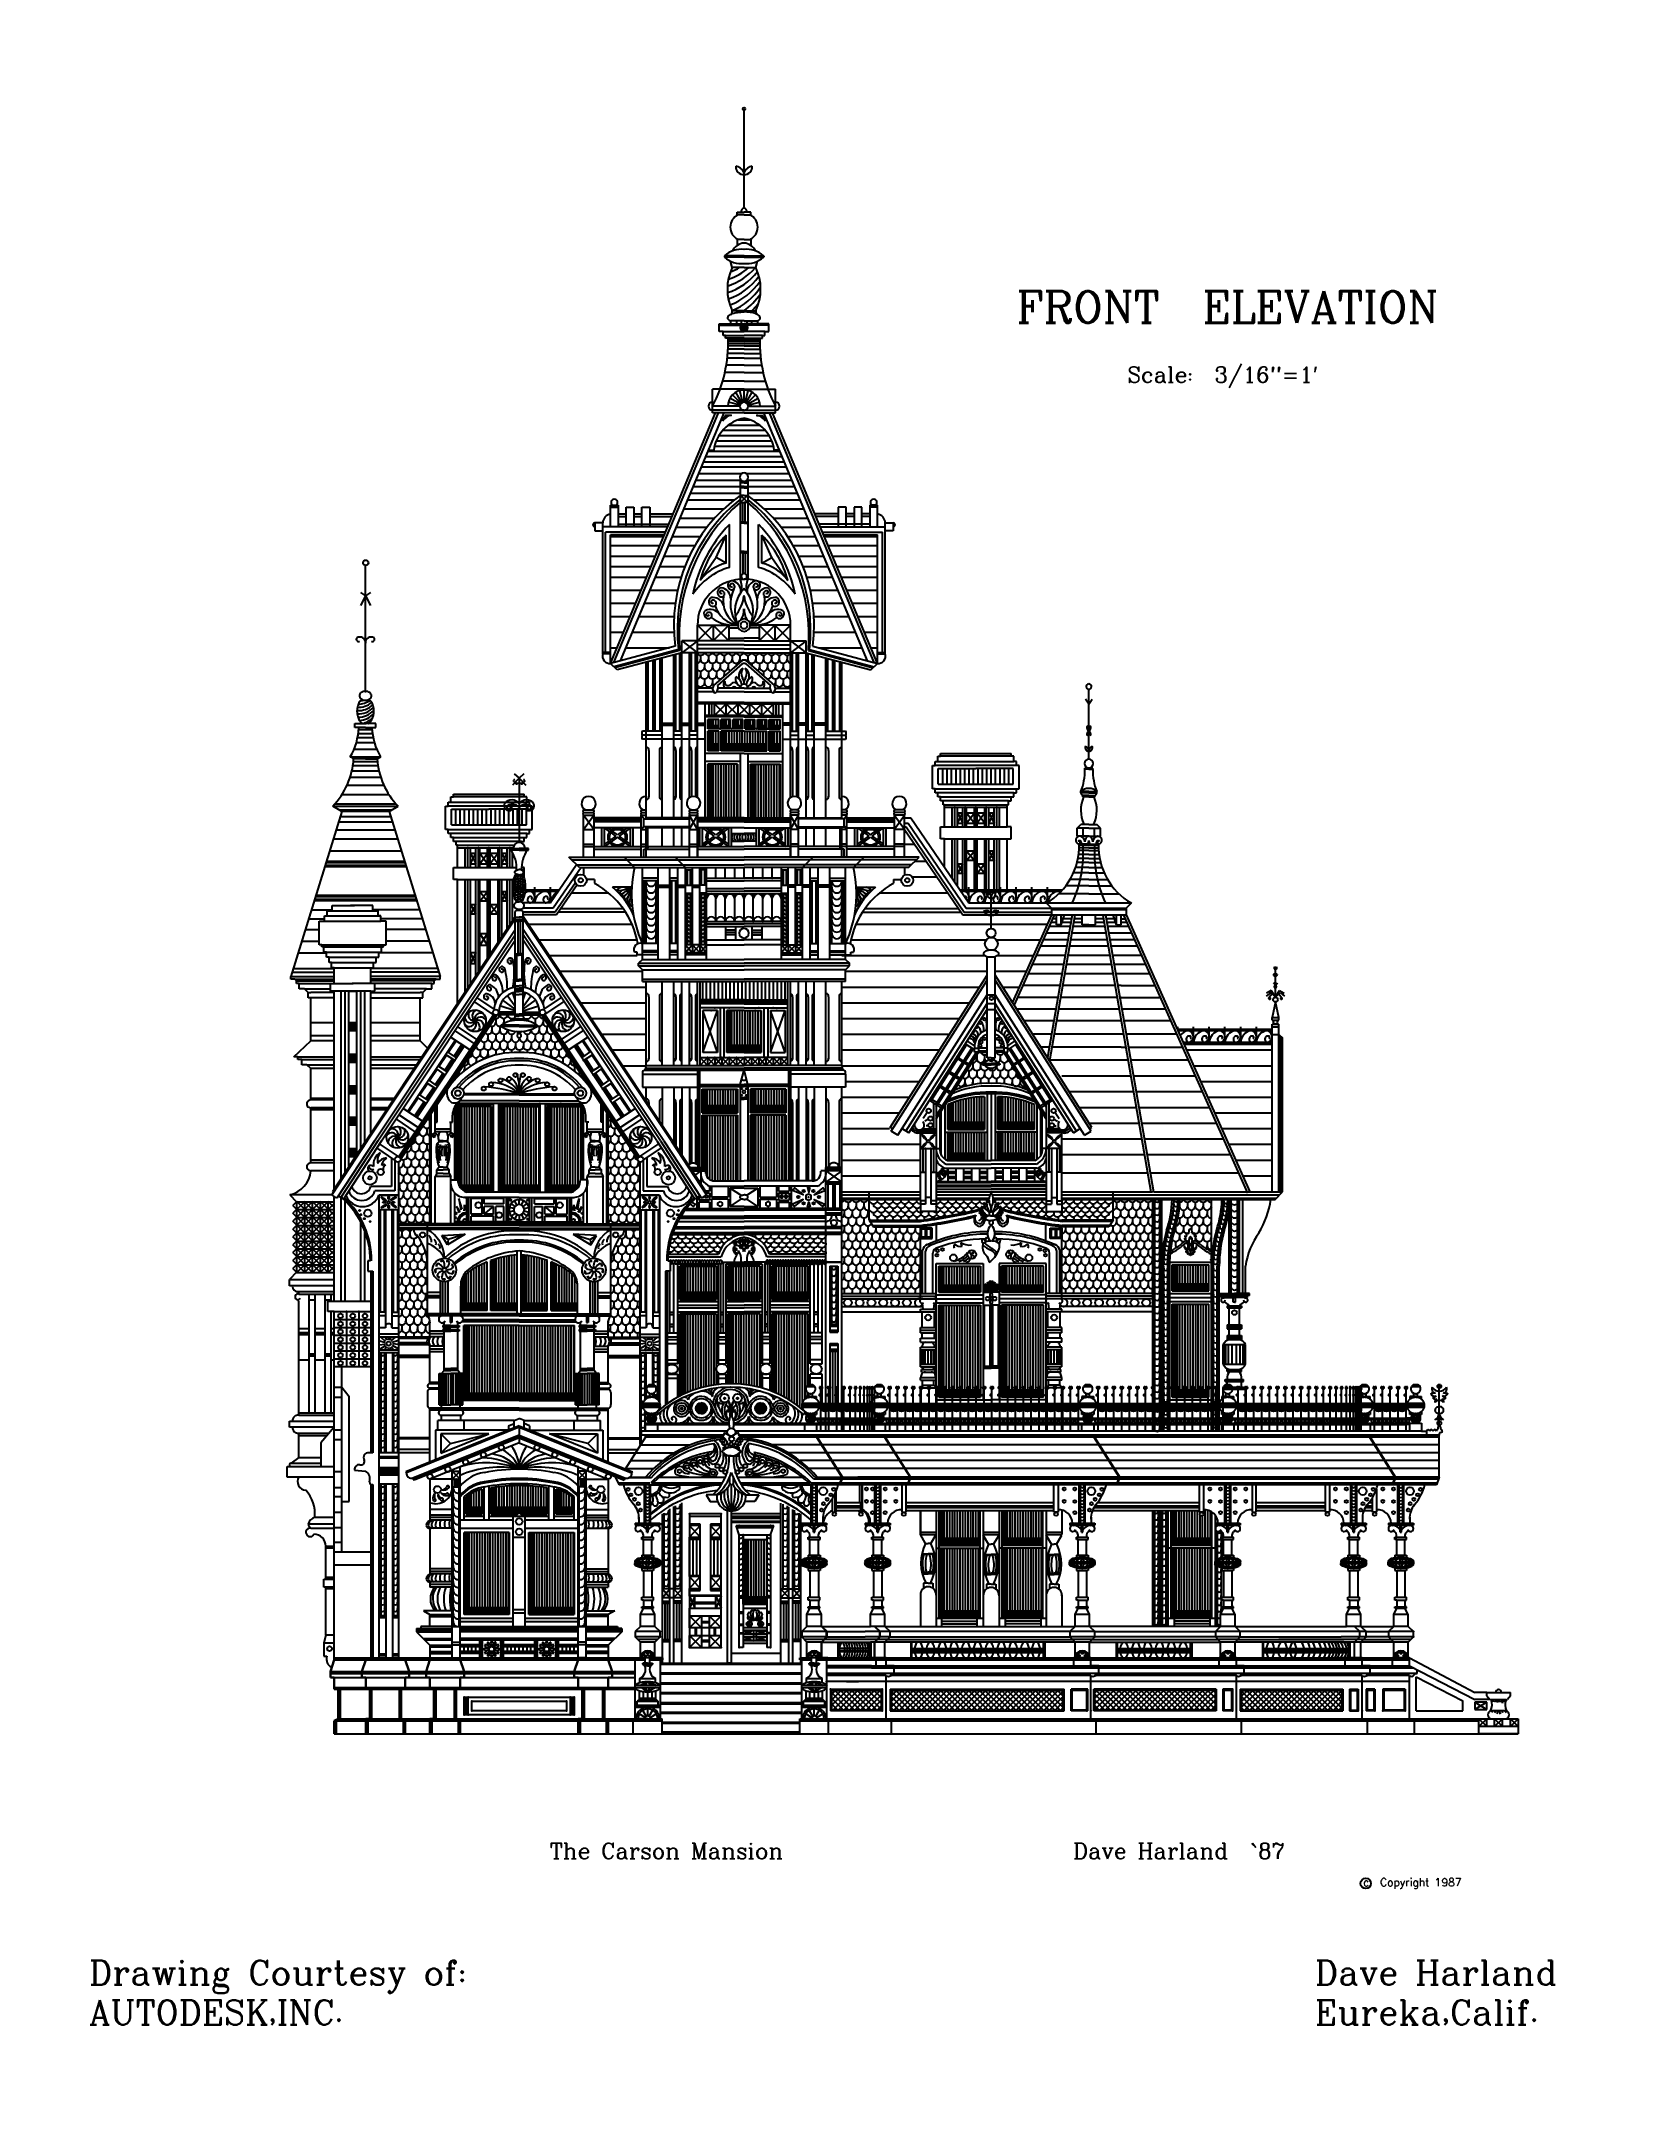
# Model space of a CAD drawing. Extents: x -1098 to 117, y 0 to 1563.
import ezdxf
from ezdxf.enums import TextEntityAlignment as Align

# ---------------------------------------------------------------- set-up
doc = ezdxf.new("R2010")
doc.units = 0
doc.header["$LTSCALE"] = 48
doc.header["$MEASUREMENT"] = 0
doc.layers.get('0').update_dxf_attribs({"linetype": 'CONTINUOUS'})
for name, color, linetype in [('11', 7, 'CONTINUOUS'), ('12', 7, 'CONTINUOUS'), ('13', 7, 'CONTINUOUS'), ('14', 7, 'CONTINUOUS'), ('15', 7, 'CONTINUOUS'), ('16', 7, 'CONTINUOUS'), ('17', 7, 'CONTINUOUS'), ('18', 7, 'CONTINUOUS'), ('19', 7, 'CONTINUOUS'), ('2', 7, 'CONTINUOUS'), ('22', 7, 'CONTINUOUS'), ('23', 7, 'CONTINUOUS'), ('24', 7, 'CONTINUOUS'), ('3', 7, 'CONTINUOUS'), ('4', 7, 'CONTINUOUS'), ('5', 7, 'CONTINUOUS'), ('6', 7, 'CONTINUOUS'), ('7', 7, 'CONTINUOUS'), ('8', 7, 'CONTINUOUS'), ('9', 7, 'CONTINUOUS')]:
    doc.layers.add(name, color=color, linetype=linetype)
doc.styles.add('COMPLEX', font='complex')
doc.styles.get("Standard").update_dxf_attribs({"font": 'complex', "height": 12})

msp = doc.modelspace()

# ---------------------------------------------------------------- texts
for s, height, p in [('FRONT  ELEVATION', 24, (-353.6, 1347.8)), ('Scale:  3/16"=1\'', 12, (-269, 1302.1)), ('c  Copyright 1987', 6, (-89.2, 154.8))]:
    msp.add_text(s, height=height).set_placement(p)
msp.add_text('The Carson Mansion                       Dave Harland  `87', height=12).set_placement((-429.1, 175.7), align=Align.CENTER)
at = {"style": 'COMPLEX'}
for s, p in [('Drawing Courtesy of:', (-1060.8, 79.4)), ('Dave Harland', (-125.9, 79.4)), ('AUTODESK,INC.', (-1060.8, 49.1)), ('Eureka,Calif.', (-125.9, 49.1))]:
    msp.add_text(s, height=18.75, dxfattribs=at).set_placement(p)

# ---------------------------------------------------------------- blocks, each defined once
blk = doc.blocks.new('1', base_point=(633, 215))
for centre, radius, start, end in [((632.5, 223.8), 8.91, 272.727, 308.3885), ((637.6, 217.4), 0.708, 309.9427, 56.7722)]:
    blk.add_arc(centre, radius, start, end)
blk = doc.blocks.new('*X0')
for p, q in [((593.3, 109.6), (604.9, 121.2)), ((593.3, 113.8), (600.7, 121.2)), ((593.3, 118.1), (596.4, 121.2)), ((606.5, 106.2), (593.3, 119.5)), ((602.3, 106.2), (593.3, 115.3)), ((598, 106.2), (593.3, 111)), ((594.2, 106.2), (609.2, 121.2)), ((610.8, 106.2), (595.8, 121.2)), ((598.4, 106.2), (613.4, 121.2)), ((615, 106.2), (600, 121.2)), ((602.6, 106.2), (617.6, 121.2)), ((619.2, 106.2), (604.2, 121.2)), ((606.9, 106.2), (621.9, 121.2)), ((623.5, 106.2), (608.5, 121.2)), ((611.1, 106.2), (626.1, 121.2)), ((627.7, 106.2), (612.7, 121.2)), ((615.4, 106.2), (630.4, 121.2)), ((632, 106.2), (617, 121.2)), ((619.6, 106.2), (631.3, 117.9)), ((631.3, 111.2), (621.2, 121.2)), ((623.9, 106.2), (631.3, 113.6)), ((631.3, 115.5), (625.5, 121.2)), ((628.1, 106.2), (631.3, 109.4)), ((631.3, 119.7), (629.7, 121.2)), ((593.8, 106.2), (593.3, 106.8))]:
    blk.add_line(p, q)
blk = doc.blocks.new('*X1')
for p, q in [((653.2, 106.2), (638.2, 121.2)), ((638.7, 108.4), (651.6, 121.2)), ((638.7, 112.7), (647.3, 121.2)), ((638.7, 116.9), (643.1, 121.2)), ((638.7, 121.1), (638.9, 121.2)), ((648.9, 106.2), (638.7, 116.4)), ((644.7, 106.2), (638.7, 112.2)), ((640.8, 106.2), (655.8, 121.2)), ((657.4, 106.2), (642.4, 121.2)), ((645.1, 106.2), (660.1, 121.2)), ((661.7, 106.2), (646.7, 121.2)), ((649.3, 106.2), (664.3, 121.2)), ((665.9, 106.2), (650.9, 121.2)), ((653.6, 106.2), (668.6, 121.2)), ((670.2, 106.2), (655.2, 121.2)), ((657.8, 106.2), (672.8, 121.2)), ((674.4, 106.2), (659.4, 121.2)), ((662, 106.2), (677, 121.2)), ((678.6, 106.2), (663.6, 121.2)), ((666.3, 106.2), (681.3, 121.2)), ((682.9, 106.2), (667.9, 121.2)), ((670.5, 106.2), (685.5, 121.2)), ((687.1, 106.2), (672.1, 121.2)), ((674.8, 106.2), (689.8, 121.2)), ((691.4, 106.2), (676.4, 121.2)), ((679, 106.2), (694, 121.2)), ((695.6, 106.2), (680.6, 121.2)), ((683.2, 106.2), (698.2, 121.2)), ((699.9, 106.2), (684.9, 121.2)), ((687.5, 106.2), (702.5, 121.2)), ((704.1, 106.2), (689.1, 121.2)), ((691.7, 106.2), (706.7, 121.2)), ((708.3, 106.2), (693.3, 121.2)), ((696, 106.2), (711, 121.2)), ((712.6, 106.2), (697.6, 121.2)), ((700.2, 106.2), (715.2, 121.2)), ((716.8, 106.2), (701.8, 121.2)), ((704.5, 106.2), (719.5, 121.2)), ((721.1, 106.2), (706.1, 121.2)), ((708.7, 106.2), (723.7, 121.2)), ((725.3, 106.2), (710.3, 121.2)), ((712.9, 106.2), (727.9, 121.2)), ((729.6, 106.2), (714.6, 121.2)), ((717.2, 106.2), (732.2, 121.2)), ((733.8, 106.2), (718.8, 121.2)), ((721.4, 106.2), (736.4, 121.2)), ((738, 106.2), (723, 121.2)), ((725.7, 106.2), (740.7, 121.2)), ((742.3, 106.2), (727.3, 121.2)), ((729.9, 106.2), (744.9, 121.2)), ((746.5, 106.2), (731.5, 121.2)), ((734.2, 106.2), (749.2, 121.2)), ((750.8, 106.2), (735.8, 121.2)), ((738.4, 106.2), (753.4, 121.2)), ((755, 106.2), (740, 121.2)), ((742.6, 106.2), (757.6, 121.2)), ((759.2, 106.2), (744.2, 121.2)), ((746.9, 106.2), (761.9, 121.2)), ((763.5, 106.2), (748.5, 121.2)), ((751.1, 106.2), (766.1, 121.2)), ((767.7, 106.2), (752.7, 121.2)), ((755.4, 106.2), (770.4, 121.2)), ((770, 108.2), (757, 121.2)), ((759.6, 106.2), (770, 116.6)), ((770, 112.5), (761.2, 121.2)), ((763.9, 106.2), (770, 112.4)), ((770, 116.7), (765.5, 121.2)), ((770, 121), (769.7, 121.2)), ((640.5, 106.2), (638.7, 108)), ((768.1, 106.2), (770, 108.1))]:
    blk.add_line(p, q)
blk = doc.blocks.new('*X2')
for p, q in [((793.6, 106.2), (808.6, 121.2)), ((794, 110.9), (804.3, 121.2)), ((794, 115.2), (800.1, 121.2)), ((794, 119.4), (795.8, 121.2)), ((805.9, 106.2), (794, 118.2)), ((801.7, 106.2), (794, 113.9)), ((797.4, 106.2), (794, 109.7)), ((810.2, 106.2), (795.2, 121.2)), ((797.8, 106.2), (812.8, 121.2)), ((814.4, 106.2), (799.4, 121.2)), ((802, 106.2), (817, 121.2)), ((818.6, 106.2), (803.6, 121.2)), ((806.3, 106.2), (821.3, 121.2)), ((822.9, 106.2), (807.9, 121.2)), ((810.5, 106.2), (825.5, 121.2)), ((827.1, 106.2), (812.1, 121.2)), ((814.8, 106.2), (829.8, 121.2)), ((831.4, 106.2), (816.4, 121.2)), ((819, 106.2), (834, 121.2)), ((835.6, 106.2), (820.6, 121.2)), ((823.3, 106.2), (838.3, 121.2)), ((839.9, 106.2), (824.9, 121.2)), ((827.5, 106.2), (842.5, 121.2)), ((844.1, 106.2), (829.1, 121.2)), ((831.7, 106.2), (846.7, 121.2)), ((848.3, 106.2), (833.3, 121.2)), ((836, 106.2), (851, 121.2)), ((852.6, 106.2), (837.6, 121.2)), ((840.2, 106.2), (855.2, 121.2)), ((856.8, 106.2), (841.8, 121.2)), ((844.5, 106.2), (859.5, 121.2)), ((861.1, 106.2), (846.1, 121.2)), ((848.7, 106.2), (863.7, 121.2)), ((865.3, 106.2), (850.3, 121.2)), ((853, 106.2), (868, 121.2)), ((869.6, 106.2), (854.6, 121.2)), ((857.2, 106.2), (872.2, 121.2)), ((873.8, 106.2), (858.8, 121.2)), ((861.4, 106.2), (876.4, 121.2)), ((878, 106.2), (863, 121.2)), ((865.7, 106.2), (880.7, 121.2)), ((882.3, 106.2), (867.3, 121.2)), ((869.9, 106.2), (884.9, 121.2)), ((886.5, 106.2), (871.5, 121.2)), ((874.2, 106.2), (885.8, 117.9)), ((885.8, 111.2), (875.8, 121.2)), ((878.4, 106.2), (885.8, 113.7)), ((885.8, 115.5), (880, 121.2)), ((882.7, 106.2), (885.8, 109.4)), ((885.8, 119.7), (884.3, 121.2))]:
    blk.add_line(p, q)
blk = doc.blocks.new('*X3')
for p, q in [((920.5, 106.2), (905.5, 121.2)), ((905.8, 108.1), (918.9, 121.2)), ((905.8, 112.4), (914.6, 121.2)), ((905.8, 116.6), (910.4, 121.2)), ((905.8, 120.9), (906.1, 121.2)), ((916.2, 106.2), (905.8, 116.7)), ((912, 106.2), (905.8, 112.5)), ((908.1, 106.2), (923.1, 121.2)), ((924.7, 106.2), (909.7, 121.2)), ((912.4, 106.2), (927.4, 121.2)), ((929, 106.2), (914, 121.2)), ((916.6, 106.2), (931.6, 121.2)), ((933.2, 106.2), (918.2, 121.2)), ((920.8, 106.2), (935.8, 121.2)), ((937.4, 106.2), (922.4, 121.2)), ((925.1, 106.2), (940.1, 121.2)), ((941.7, 106.2), (926.7, 121.2)), ((929.3, 106.2), (944.3, 121.2)), ((945.9, 106.2), (930.9, 121.2)), ((933.6, 106.2), (948.6, 121.2)), ((950.2, 106.2), (935.2, 121.2)), ((937.8, 106.2), (952.8, 121.2)), ((954.4, 106.2), (939.4, 121.2)), ((942.1, 106.2), (957.1, 121.2)), ((958.7, 106.2), (943.7, 121.2)), ((946.3, 106.2), (961.3, 121.2)), ((962.9, 106.2), (947.9, 121.2)), ((950.5, 106.2), (965.5, 121.2)), ((967.1, 106.2), (952.1, 121.2)), ((954.8, 106.2), (969.8, 121.2)), ((971.4, 106.2), (956.4, 121.2)), ((959, 106.2), (974, 121.2)), ((975.6, 106.2), (960.6, 121.2)), ((963.3, 106.2), (978.3, 121.2)), ((979.9, 106.2), (964.9, 121.2)), ((967.5, 106.2), (982.5, 121.2)), ((982.3, 108), (969.1, 121.2)), ((971.7, 106.2), (982.3, 116.8)), ((982.3, 112.3), (973.4, 121.2)), ((976, 106.2), (982.3, 112.6)), ((982.3, 116.5), (977.6, 121.2)), ((982.3, 120.8), (981.8, 121.2)), ((907.7, 106.2), (905.8, 108.2)), ((980.2, 106.2), (982.3, 108.3))]:
    blk.add_line(p, q)
blk = doc.blocks.new('RAIL', base_point=(604.2, 325))
at = {"layer": '8'}
for p, q in [((610.2, 320), (610.2, 354.4)), ((604.2, 341.1), (610.2, 341.1)), ((604.2, 329.8), (610.2, 329.8)), ((604.2, 328.8), (610.2, 328.8)), ((604.2, 326), (610.2, 326)), ((604.2, 325), (610.2, 325))]:
    blk.add_line(p, q, dxfattribs=at)
blk.add_circle((607.2, 338.1), 3, dxfattribs=at)
for centre, radius, start, end in [((609.1, 347.5), 0.423, 76.9242, 298.4676), ((609.8, 353.2), 0.857, 134.3239, 246.9499), ((609.4, 353.1), 0.79, 7.4279, 106.0031), ((609.3, 346.9), 1.02, 30.3408, 97.0321), ((609.3, 346.2), 0.905, 351.4997, 90), ((608.7, 351.1), 1.55, 21.1236, 65.7888), ((610.9, 353.1), 0.79, 73.9969, 172.5721), ((611.6, 351.1), 1.55, 114.2112, 158.8764), ((610.6, 353.2), 0.857, 293.0501, 45.6761), ((605.4, 328), 0.934, 119.7701, 233.6855), ((600.9, 332.9), 6.65, 19.0596, 54.3403), ((599.4, 333.7), 7.12, 12.6195, 40.9676), ((604.9, 328.1), 0.748, 356.5556, 89.3974), ((600.1, 335.7), 6.52, 5.6354, 37.5876), ((601.6, 335.5), 5.59, 356.4412, 48.4364), ((606.4, 328.1), 0.748, 90.6026, 183.4444), ((605.9, 328), 0.934, 306.3145, 60.2299), ((593.8, 336.5), 13.4, 353.9516, 17.9779), ((596.5, 339), 10.2, 353.3893, 9.4987), ((620.5, 336.5), 13.4, 162.0221, 186.0484), ((612.7, 335.5), 5.59, 131.5636, 183.5588), ((613.5, 332.9), 6.65, 125.6597, 160.9404), ((608.4, 328), 0.934, 119.7701, 233.6855), ((617.8, 339), 10.2, 170.5013, 186.6107), ((614.2, 335.7), 6.52, 142.4124, 174.3646), ((607.9, 328.1), 0.748, 356.5556, 89.3974), ((615, 333.7), 7.12, 139.0324, 167.3805), ((609.4, 328.1), 0.748, 90.6026, 183.4444), ((608.9, 328), 0.934, 306.3145, 60.2299), ((602.4, 324.8), 3.5, 19.9477, 48.8318), ((609, 324.8), 3.5, 131.1682, 160.0523), ((605.4, 324.8), 3.5, 19.9477, 48.8318), ((612, 324.8), 3.5, 131.1682, 160.0523)]:
    blk.add_arc(centre, radius, start, end, dxfattribs=at)
for p in [(605.7, 328.8), (607.2, 328.8), (608.7, 328.8)]:
    blk.add_point(p, dxfattribs=at)
blk = doc.blocks.new('RAIL1', base_point=(642.2, 331.5))
at = {"layer": '8'}
for p, q in [((645.6, 326.5), (645.6, 360.9)), ((651.6, 326.5), (651.6, 360.9)), ((644.3, 347.6), (645.6, 347.6)), ((645.6, 347.6), (651.6, 347.6)), ((641.3, 335.3), (645.6, 335.3)), ((641.4, 336.3), (645.6, 336.3)), ((642.2, 332.5), (645.6, 332.5)), ((642.2, 331.5), (645.6, 331.5)), ((645.6, 336.3), (651.6, 336.3)), ((645.6, 335.3), (651.6, 335.3)), ((645.6, 332.5), (651.6, 332.5)), ((645.6, 331.5), (651.6, 331.5))]:
    blk.add_line(p, q, dxfattribs=at)
blk.add_circle((648.6, 344.6), 3, dxfattribs=at)
for centre, radius, start, end in [((645.2, 359.7), 0.857, 134.3239, 246.9499), ((644.8, 359.6), 0.79, 7.4279, 106.0031), ((646.4, 359.6), 0.79, 73.9969, 172.5721), ((646, 359.7), 0.857, 293.0501, 45.6761), ((651.2, 359.7), 0.857, 134.3239, 246.9499), ((650.8, 359.6), 0.79, 7.4279, 106.0031), ((652.4, 359.6), 0.79, 73.9969, 172.5721), ((652, 359.7), 0.857, 293.0501, 45.6761), ((644.5, 354), 0.423, 76.9242, 298.4676), ((644.7, 353.4), 1.02, 20.2142, 97.0321), ((644.7, 352.7), 0.905, 351.4997, 90), ((644.1, 357.6), 1.55, 21.1236, 65.7888), ((647, 357.6), 1.55, 114.2112, 158.8764), ((642.3, 339.5), 6.65, 19.0596, 54.3403), ((640.8, 340.2), 7.12, 12.6195, 40.9676), ((641.5, 342.2), 6.52, 5.6354, 37.5876), ((643, 342), 5.59, 356.4412, 48.4364), ((635.2, 343), 13.4, 353.9516, 17.9779), ((637.9, 345.5), 10.2, 353.3893, 9.4987), ((661.9, 343), 13.4, 162.0221, 186.0484), ((654.2, 342), 5.59, 131.5636, 183.5588), ((654.9, 339.5), 6.65, 125.6597, 160.9404), ((659.2, 345.5), 10.2, 170.5013, 186.6107), ((655.6, 342.2), 6.52, 142.4124, 174.3646), ((656.4, 340.2), 7.12, 139.0324, 167.3805), ((650.5, 354), 0.423, 76.9242, 298.4676), ((650.7, 353.4), 1.02, 30.3408, 97.0321), ((650.7, 352.7), 0.905, 351.4997, 90), ((650.1, 357.6), 1.55, 21.1236, 65.7888), ((653, 357.6), 1.55, 114.2112, 158.8764), ((643.8, 334.5), 0.934, 119.7701, 233.6855), ((640.8, 331.3), 3.5, 19.9477, 48.8318), ((643.3, 334.6), 0.748, 356.5556, 89.3974), ((644.8, 334.6), 0.748, 90.6026, 183.4444), ((647.4, 331.3), 3.5, 131.1682, 160.0523), ((644.4, 334.5), 0.934, 306.3145, 60.2299), ((646.8, 334.5), 0.934, 119.7701, 233.6855), ((643.8, 331.3), 3.5, 19.9477, 48.8318), ((646.3, 334.6), 0.748, 356.5556, 89.3974), ((647.8, 334.6), 0.748, 90.6026, 183.4444), ((650.4, 331.3), 3.5, 131.1682, 160.0523), ((647.4, 334.5), 0.934, 306.3145, 60.2299), ((649.8, 334.5), 0.934, 119.7701, 233.6855), ((646.8, 331.3), 3.5, 19.9477, 48.8318), ((649.3, 334.6), 0.748, 356.5556, 89.3974), ((650.8, 334.6), 0.748, 90.6026, 183.4444), ((653.4, 331.3), 3.5, 131.1682, 160.0523), ((650.4, 334.5), 0.934, 306.3145, 60.2299)]:
    blk.add_arc(centre, radius, start, end, dxfattribs=at)
for p in [(647.1, 335.3), (648.6, 335.3), (650.1, 335.3)]:
    blk.add_point(p, dxfattribs=at)
blk = doc.blocks.new('CAR3')
at = {"layer": '11'}
for p, q in [((601, 501.6), (661, 501.6)), ((622, 480), (622, 501.6)), ((673, 501.6), (757, 501.6)), ((769, 501.6), (838, 501.6)), ((808, 480), (808, 501.6)), ((601, 499.3), (631.2, 499.3)), ((601, 496.8), (661, 496.8)), ((601, 495.8), (661, 495.8)), ((631.2, 499.3), (661, 499.3)), ((673, 499.3), (714.1, 499.3)), ((673, 496.8), (713.4, 496.8)), ((673, 495.8), (713.3, 495.8)), ((715.9, 499.3), (757, 499.3)), ((716.6, 496.8), (757, 496.8)), ((716.7, 495.8), (757, 495.8)), ((769, 499.3), (897.7, 499.3)), ((769, 496.8), (838, 496.8)), ((769, 495.8), (838, 495.8)), ((622, 480), (661, 480)), ((622, 480), (625.2, 475)), ((622.6, 479), (661, 479)), ((624.5, 476), (661, 476)), ((625.2, 475), (661, 475)), ((625.2, 475), (661, 475)), ((661, 420), (661, 475)), ((670, 474), (661, 474)), ((661, 474), (661, 466)), ((669, 473), (662, 473)), ((662, 467), (662, 473)), ((665, 467), (665, 473)), ((666, 467), (666, 473)), ((669, 467), (669, 473)), ((670, 466), (670, 474)), ((673.2, 464.1), (673.2, 476.7)), ((756.8, 464.1), (756.8, 476.7)), ((760, 474), (769, 474)), ((760, 466), (760, 474)), ((761, 467), (761, 473)), ((761, 473), (768, 473)), ((764, 467), (764, 473)), ((765, 467), (765, 473)), ((768, 467), (768, 473)), ((808, 480), (769, 480)), ((807.4, 479), (769, 479)), ((805.5, 476), (769, 476)), ((804.8, 475), (769, 475)), ((769, 420), (769, 475)), ((804.8, 475), (769, 475)), ((769, 474), (769, 466)), ((808, 480), (804.8, 475)), ((661, 466), (670, 466)), ((669, 467), (662, 467)), ((662.7, 424), (662.7, 457.1)), ((665, 424), (665, 456.4)), ((670.4, 424), (670.4, 454.8)), ((759.6, 424), (759.6, 454.8)), ((769, 466), (760, 466)), ((761, 467), (768, 467)), ((765, 424), (765, 456.4)), ((767.3, 424), (767.3, 457.1)), ((673, 343), (673, 447)), ((673, 447), (709, 447)), ((675, 445), (707, 445)), ((675, 425), (675, 445)), ((707, 445), (707, 425)), ((709, 447), (709, 343)), ((721, 447), (721, 343)), ((757, 447), (721, 447)), ((755, 445), (723, 445)), ((723, 445), (723, 425)), ((755, 425), (755, 445)), ((757, 343), (757, 447)), ((601, 424), (673, 424)), ((601, 422), (673, 422)), ((673, 423), (709, 423)), ((675, 425), (707, 425)), ((709, 425), (715, 425)), ((721, 425), (715, 425)), ((757, 423), (721, 423)), ((755, 425), (723, 425)), ((838, 424), (757, 424)), ((838, 422), (757, 422)), ((601, 420), (673, 420)), ((601, 414), (662.7, 414)), ((601, 410), (661, 410)), ((661, 412), (673, 412)), ((661, 410), (661, 412)), ((661, 410), (673, 410)), ((662.3, 398), (662.3, 410)), ((662.4, 416.6), (663, 412)), ((671.6, 416.6), (671, 412)), ((671.7, 398), (671.7, 410)), ((673, 420), (709, 420)), ((673, 417), (709, 417)), ((673, 410), (673, 412)), ((675, 345), (675, 415)), ((675, 415), (707, 415)), ((707, 415), (707, 345)), ((709, 415), (715, 415)), ((709.7, 415), (709.7, 368.5)), ((713.9, 415), (713.9, 368.5)), ((715, 415), (715, 368.5)), ((715, 415), (715, 368.5)), ((721, 415), (715, 415)), ((716.1, 415), (716.1, 368.5)), ((720.3, 415), (720.3, 368.5)), ((757, 420), (721, 420)), ((757, 417), (721, 417)), ((723, 415), (723, 345)), ((755, 415), (723, 415)), ((755, 345), (755, 415)), ((838, 420), (757, 420)), ((757, 410), (757, 412)), ((769, 412), (757, 412)), ((769, 410), (757, 410)), ((758.3, 398), (758.3, 410)), ((758.4, 416.6), (759, 412)), ((767.6, 416.6), (767, 412)), ((838, 414), (767.3, 414)), ((767.7, 398), (767.7, 410)), ((769, 410), (769, 412)), ((838, 410), (769, 410)), ((661, 398), (673, 398)), ((661, 394), (661, 398)), ((661, 396), (673, 396)), ((661, 396), (673, 396)), ((661, 394), (673, 394)), ((662.3, 390), (662.3, 394)), ((671.7, 390), (671.7, 394)), ((673, 394), (673, 398)), ((757, 394), (757, 398)), ((769, 398), (757, 398)), ((769, 396), (757, 396)), ((769, 396), (757, 396)), ((769, 394), (757, 394)), ((758.3, 390), (758.3, 394)), ((767.7, 390), (767.7, 394)), ((769, 394), (769, 398)), ((661, 390), (673, 390)), ((661, 387), (661, 390)), ((661, 387), (673, 387)), ((661, 383), (673, 383)), ((661, 368), (661, 383)), ((661, 381), (673, 381)), ((661.8, 370), (661.8, 381)), ((663.1, 370), (663.1, 381)), ((664.7, 370), (664.7, 381)), ((667, 370), (667, 381)), ((669.3, 370), (669.3, 381)), ((670.9, 370), (670.9, 381)), ((672.2, 370), (672.2, 381)), ((673, 387), (673, 390)), ((673, 368), (673, 383)), ((757, 387), (757, 390)), ((769, 390), (757, 390)), ((769, 387), (757, 387)), ((757, 368), (757, 383)), ((769, 383), (757, 383)), ((769, 381), (757, 381)), ((757.8, 370), (757.8, 381)), ((759.1, 370), (759.1, 381)), ((760.7, 370), (760.7, 381)), ((763, 370), (763, 381)), ((765.3, 370), (765.3, 381)), ((766.9, 370), (766.9, 381)), ((768.2, 370), (768.2, 381)), ((769, 387), (769, 390)), ((769, 368), (769, 383)), ((661, 370), (673, 370)), ((661, 368), (673, 368)), ((661, 360), (673, 360)), ((661, 358), (661, 360)), ((661.8, 366), (672.2, 366)), ((661.8, 364), (661.8, 366)), ((661.8, 364), (672.2, 364)), ((672.2, 364), (672.2, 366)), ((673, 358), (673, 360)), ((709, 368.5), (715, 368.5)), ((709, 367), (715, 367)), ((721, 368.5), (715, 368.5)), ((721, 367), (715, 367)), ((769, 370), (757, 370)), ((769, 368), (757, 368)), ((769, 360), (757, 360)), ((757, 358), (757, 360)), ((757.8, 364), (757.8, 366)), ((768.2, 366), (757.8, 366)), ((768.2, 364), (757.8, 364)), ((768.2, 364), (768.2, 366)), ((769, 358), (769, 360)), ((661, 358), (673, 358)), ((661, 352), (662.7, 354)), ((661, 319), (661, 352)), ((661, 352), (673, 352)), ((662.7, 354), (662.7, 358)), ((662.7, 354), (671.3, 354)), ((671.3, 354), (671.3, 358)), ((673, 352), (671.3, 354)), ((673, 319), (673, 352)), ((675, 345), (707, 345)), ((755, 345), (723, 345)), ((769, 358), (757, 358)), ((757, 352), (758.7, 354)), ((757, 319), (757, 352)), ((769, 352), (757, 352)), ((758.7, 354), (758.7, 358)), ((767.3, 354), (758.7, 354)), ((767.3, 354), (767.3, 358)), ((769, 352), (767.3, 354)), ((769, 319), (769, 352)), ((673, 343), (715, 343)), ((757, 343), (715, 343))]:
    blk.add_line(p, q, dxfattribs=at)
for points in [[(715, 483.3, 0.043837), (713.2, 483.2, 0.057237), (711.9, 482.8, 0.099622), (710.9, 482.1, 0.194832), (710.7, 481.5, 0.194832)], [(710.7, 481.5, 0.194832), (710.9, 480.9, 0.099622), (711.9, 480.2, 0.057237), (713.4, 479.7, 0.055126), (715, 479.6, 0.043837)], [(715, 483.3, -0.043837), (716.8, 483.2, -0.057237), (718.1, 482.8, -0.099622), (719.1, 482.1, -0.194832), (719.3, 481.5, -0.194832)], [(719.3, 481.5, -0.194832), (719.1, 480.9, -0.099622), (718.1, 480.2, -0.057237), (716.6, 479.7, -0.055126), (715, 479.6, -0.043837)]]:
    blk.add_lwpolyline(points, format="xyb", dxfattribs=at)
for centre, radius in [((673.5, 453.3), 1.11), ((674.1, 456.8), 1.11), ((677.9, 457.6), 1.11), ((686.2, 451.3), 2.56), ((700.2, 453.7), 3.28), ((729.8, 453.7), 3.28), ((743.8, 451.3), 2.56), ((752.1, 457.6), 1.11), ((755.9, 456.8), 1.11), ((756.5, 453.3), 1.11), ((605.7, 417), 3), ((614.7, 417), 3), ((623.7, 417), 3), ((632.7, 417), 3), ((641.7, 417), 3), ((650.7, 417), 3), ((666.9, 405.7), 2.25), ((763.1, 405.7), 2.25), ((779.3, 417), 3), ((788.3, 417), 3), ((797.3, 417), 3), ((806.3, 417), 3), ((815.3, 417), 3), ((824.3, 417), 3), ((833.3, 417), 3)]:
    blk.add_circle(centre, radius, dxfattribs=at)
for centre, radius, start, end in [((722.9, 495.6), 9.55, 145.0428, 198.4094), ((707.1, 495.6), 9.55, 341.5906, 34.9572), ((620.1, 824.7), 347.1, 276.761, 284.3158), ((620.1, 823.7), 347.1, 276.761, 284.2227), ((703.5, 481.8), 5.74, 310.143, 70.4073), ((704.5, 482.6), 3.35, 288.1728, 71.8272), ((703.6, 481.7), 7.1, 295.6121, 70.5909), ((703.4, 479.1), 12, 31.6719, 70.4177), ((717.3, 492.3), 10.1, 190.444, 245.3196), ((706.9, 488.8), 5.25, 8.9955, 62.5963), ((716.2, 493), 6.9, 176.3556, 220.3236), ((722.4, 493.1), 10.9, 167.3246, 220.3092), ((702.9, 487.2), 12.2, 355.8277, 43.0575), ((715, 484.8), 1.53, 90.5412, 269.4588), ((727.1, 487.2), 12.2, 136.9425, 184.1723), ((715, 484.8), 1.53, 270.5412, 89.4588), ((707.6, 493.1), 10.9, 319.6908, 12.6754), ((726.6, 479.1), 12, 109.5823, 148.3281), ((712.7, 492.3), 10.1, 294.6804, 349.556), ((723.1, 488.8), 5.25, 117.4037, 171.0045), ((713.8, 493), 6.9, 319.6764, 3.6444), ((726.4, 481.7), 7.1, 109.4091, 244.3879), ((726.5, 481.8), 5.74, 109.5927, 229.857), ((725.5, 482.6), 3.35, 108.1728, 251.8272), ((809.9, 824.7), 347.1, 255.6842, 263.239), ((809.9, 823.7), 347.1, 255.7773, 263.239), ((620.1, 820.7), 347.1, 276.761, 283.836), ((620.1, 819.7), 347.1, 276.761, 283.7523), ((713, 356.2), 115, 90.391, 114.0369), ((712.3, 356.9), 112.5, 90.072, 112.8787), ((706.9, 480.2), 4.98, 152.884, 266.866), ((706.6, 481.5), 4.09, 143.0054, 278.3931), ((720.4, 470), 8.27, 130.9547, 226.5716), ((715, 478.1), 1.53, 90.5412, 269.4588), ((715, 478.1), 1.53, 270.5412, 89.4588), ((709.6, 470), 8.27, 313.4284, 49.0453), ((717, 356.2), 115, 65.9631, 89.609), ((717.7, 356.9), 112.5, 67.1213, 89.928), ((723.4, 481.5), 4.09, 261.6069, 36.9946), ((723.1, 480.2), 4.98, 273.134, 27.116), ((809.9, 820.7), 347.1, 256.164, 263.239), ((809.9, 819.7), 347.1, 256.2477, 263.239), ((669.4, 455), 7.1, 117.2457, 162.351), ((669.8, 455.9), 4.8, 105.2267, 174.3699), ((674.6, 454.8), 4.16, 98.9511, 180.6456), ((711.8, 356.8), 108.9, 90.5267, 110.3446), ((689.3, 460), 2.75, 140.195, 208.0125), ((683.2, 465.8), 17.4, 282.1817, 322.8281), ((691.2, 465.4), 5.41, 221.7741, 288.3896), ((698.7, 473.4), 12.4, 237.2844, 275.7592), ((694.5, 462.3), 2.6, 166.5133, 232.8527), ((701, 456.2), 2.64, 178.5793, 233.7285), ((699.8, 454.5), 0.512, 163.8146, 237.6769), ((698.1, 453.3), 1.84, 1.4794, 49.8734), ((701.9, 452.2), 2.18, 151.4773, 191.8877), ((701, 453.9), 0.924, 108.7935, 211.5509), ((700.9, 453.5), 0.621, 187.907, 258.3967), ((700.7, 454.4), 0.385, 328.1083, 90), ((703.4, 453.6), 2.37, 148.797, 165.964), ((701.9, 456.3), 0.602, 128.001, 225.0877), ((700.5, 455.4), 1.07, 334.7227, 25.2773), ((710.6, 464.3), 2.66, 153.4798, 231.3151), ((708.4, 463), 2.51, 9.514, 95.7724), ((716.7, 459.4), 8.3, 160.0434, 225.9991), ((720.2, 472.2), 16, 223.5549, 250.7743), ((714.2, 455.4), 8.62, 86.6725, 128.1363), ((721.5, 472.4), 15.1, 219.579, 247.2711), ((713, 465.1), 2.32, 134.8604, 222.1573), ((705.6, 447.5), 7.93, 3.6608, 47.5105), ((711.2, 464.3), 2.42, 353.0925, 85.2369), ((711.8, 356.8), 108.9, 89.1583, 89.2858), ((705, 462), 16.4, 301.3274, 341.5654), ((711.2, 450.3), 7.81, 19.3026, 61.365), ((715.8, 455.4), 8.62, 51.8637, 93.3275), ((707.3, 445.9), 15.1, 35.3589, 56.5066), ((718.8, 464.3), 2.42, 94.7631, 186.9075), ((718.2, 356.8), 108.9, 90.7142, 90.8417), ((717, 465.1), 2.32, 317.8427, 45.1396), ((721.6, 463), 2.51, 84.2276, 170.486), ((718.2, 356.8), 108.9, 69.6554, 89.4733), ((715.7, 460.1), 5.77, 326.1818, 21.7238), ((719.4, 464.3), 2.66, 308.6849, 26.5202), ((728.1, 456.3), 0.602, 314.9123, 51.999), ((729.5, 455.4), 1.07, 154.7227, 205.2773), ((726.6, 453.6), 2.37, 14.036, 31.203), ((729.3, 454.4), 0.385, 90, 211.8917), ((729, 453.9), 0.924, 328.4491, 71.2065), ((729.1, 453.5), 0.621, 281.6033, 352.093), ((731.3, 473.4), 12.4, 264.2408, 302.7156), ((731.9, 453.3), 1.84, 130.1266, 178.5206), ((728.1, 452.2), 2.18, 348.1123, 28.5227), ((729, 456.2), 2.64, 306.2715, 1.4207), ((730.2, 454.5), 0.512, 302.3231, 16.1854), ((746.8, 465.8), 17.4, 217.1719, 257.8183), ((735.5, 462.3), 2.6, 307.1473, 13.4867), ((738.8, 465.4), 5.41, 251.6104, 318.2259), ((740.7, 460), 2.75, 331.9875, 39.805), ((755.4, 454.8), 4.16, 359.3544, 81.0489), ((760.2, 455.9), 4.8, 5.6301, 74.7733), ((760.6, 455), 7.1, 17.649, 62.7543), ((687.2, 460.2), 12.2, 285.0318, 323.8689), ((689.7, 458.4), 10.8, 292.731, 320.195), ((695.5, 452), 4.04, 274.4071, 340.5238), ((701.6, 452.7), 2.15, 206.5646, 254.5542), ((701.1, 451.6), 1.33, 47.1275, 102.095), ((700.1, 451.7), 2.11, 346.7014, 26.3824), ((729.9, 451.7), 2.11, 153.6176, 193.2986), ((728.9, 451.6), 1.33, 77.905, 132.8725), ((728.4, 452.7), 2.15, 285.4458, 333.4354), ((734.5, 452), 4.04, 199.4762, 265.5929), ((740.3, 458.4), 10.8, 219.805, 247.269), ((742.8, 460.2), 12.2, 216.1311, 254.9682), ((692.8, 419), 19.8, 17.786, 34.11), ((689.1, 419.1), 22.8, 15.0465, 28.5271), ((694.5, 421.7), 17.9, 10.7409, 31.613), ((656.1, 409.7), 57.7, 15.3406, 21.736), ((691.3, 421.6), 21.6, 9.0811, 27.7882), ((686.2, 422), 26, 6.887, 21.9202), ((695.5, 424), 17.7, 3.1315, 25.4783), ((673.1, 422.1), 39.6, 4.243, 13.9192), ((691.6, 424.4), 22.3, 1.7406, 21.7585), ((676.8, 424.4), 36.5, 0.9243, 13.0422), ((692, 425.9), 22.4, 357.7002, 19.187), ((670.7, 426), 43.1, 358.6335, 9.6541), ((715.8, 422.9), 1.92, 113.3155, 246.6845), ((686.5, 426.7), 28.6, 356.5843, 14.4468), ((691.9, 429), 22.8, 350.2218, 12.3389), ((743.5, 426.7), 28.6, 165.5532, 183.4157), ((714.2, 422.9), 1.92, 293.3155, 66.6845), ((738.1, 429), 22.8, 167.6611, 189.7782), ((738, 425.9), 22.4, 160.813, 182.2998), ((738.4, 424.4), 22.3, 158.2415, 178.2594), ((759.3, 426), 43.1, 170.3459, 181.3665), ((753.2, 424.4), 36.5, 166.9578, 179.0757), ((734.5, 424), 17.7, 154.5217, 176.8685), ((738.7, 421.6), 21.6, 152.2118, 170.9189), ((756.9, 422.1), 39.6, 166.0808, 175.757), ((743.8, 422), 26, 158.0798, 173.113), ((735.5, 421.7), 17.9, 148.387, 169.2591), ((773.9, 409.7), 57.7, 158.264, 164.6594), ((737.2, 419), 19.8, 145.89, 162.214), ((740.9, 419.1), 22.8, 151.4729, 164.9535), ((659.7, 417), 3, 58.8656, 352.4715), ((662.4, 418.3), 1.73, 76.6411, 301.9745), ((671.6, 418.3), 1.73, 238.0255, 103.3589), ((712.3, 419.4), 1.92, 23.3155, 156.6845), ((712.3, 420.9), 1.92, 203.3155, 336.6845), ((715.8, 417.4), 1.92, 113.3155, 246.6845), ((715, 420.2), 0.95, 90, 270), ((715, 420.2), 0.95, 270, 90), ((714.2, 417.4), 1.92, 293.3155, 66.6845), ((717.7, 419.4), 1.92, 23.3155, 156.6845), ((717.7, 420.9), 1.92, 203.3155, 336.6845), ((758.4, 418.3), 1.73, 76.6411, 301.9745), ((767.6, 418.3), 1.73, 238.0255, 103.3589), ((770.3, 417), 3, 187.5285, 121.1344), ((666.3, 383), 4.23, 108.879, 180), ((667.7, 383), 4.23, 0, 71.121), ((762.3, 383), 4.23, 108.879, 180), ((763.7, 383), 4.23, 0, 71.121), ((664.6, 360.9), 3.14, 85.2929, 195.9787), ((664.7, 368.7), 2.74, 195.6999, 270.6709), ((669.4, 360.9), 3.14, 344.0213, 94.7071), ((669.3, 368.7), 2.74, 269.3291, 344.3001), ((760.6, 360.9), 3.14, 85.2929, 195.9787), ((760.7, 368.7), 2.74, 195.6999, 270.6709), ((765.4, 360.9), 3.14, 344.0213, 94.7071), ((765.3, 368.7), 2.74, 269.3291, 344.3001)]:
    blk.add_arc(centre, radius, start, end, dxfattribs=at)
at = {"layer": '8'}
for p, q in [((455.9, 345.5), (451.4, 345.5)), ((451.4, 345.5), (451.4, 343.3)), ((454.2, 354.6), (452.6, 353)), ((452.6, 353), (459.2, 353)), ((454.2, 354.6), (457.6, 354.6)), ((454.6, 345.5), (454.6, 347.8)), ((455.9, 345.5), (460.4, 345.5)), ((457.3, 345.5), (457.3, 347.8)), ((457.6, 354.6), (459.2, 353)), ((460.4, 343.3), (460.4, 345.5)), ((572.8, 345.5), (572.8, 343.3)), ((577.3, 345.5), (572.8, 345.5)), ((575.6, 354.6), (574, 353)), ((574, 353), (580.6, 353)), ((575.6, 354.6), (579, 354.6)), ((576, 345.5), (576, 347.8)), ((577.3, 345.5), (581.8, 345.5)), ((578.7, 345.5), (578.7, 347.8)), ((579, 354.6), (580.6, 353)), ((581.8, 343.3), (581.8, 345.5)), ((585.2, 319), (585.2, 353.4)), ((591.2, 319), (591.2, 353.4)), ((629.7, 345.5), (625.2, 345.5)), ((625.2, 345.5), (625.2, 343.3)), ((628, 354.6), (626.4, 353)), ((626.4, 353), (633, 353)), ((628, 354.6), (631.4, 354.6)), ((628.4, 345.5), (628.4, 347.8)), ((629.7, 345.5), (634.2, 345.5)), ((631.1, 345.5), (631.1, 347.8)), ((631.4, 354.6), (633, 353)), ((634.2, 343.3), (634.2, 345.5)), ((788.7, 345.5), (784.2, 345.5)), ((784.2, 345.5), (784.2, 343.3)), ((787, 354.6), (785.4, 353)), ((785.4, 353), (792, 353)), ((787, 354.6), (790.4, 354.6)), ((787.4, 345.5), (787.4, 347.8)), ((788.7, 345.5), (793.2, 345.5)), ((790.1, 345.5), (790.1, 347.8)), ((790.4, 354.6), (792, 353)), ((793.2, 343.3), (793.2, 345.5)), ((886.6, 319), (886.6, 353.4)), ((895.5, 345.5), (891, 345.5)), ((891, 345.5), (891, 343.3)), ((893.8, 354.6), (892.2, 353)), ((892.2, 353), (898.8, 353)), ((893.8, 354.6), (897.2, 354.6)), ((894.1, 345.5), (894.1, 347.8)), ((895.5, 345.5), (900, 345.5)), ((896.9, 345.5), (896.9, 347.8)), ((897.2, 354.6), (898.8, 353)), ((900, 343.3), (900, 345.5)), ((995.1, 345.5), (995.1, 343.3)), ((999.6, 345.5), (995.1, 345.5)), ((997.9, 354.6), (996.2, 353)), ((996.2, 353), (1002.9, 353)), ((997.9, 354.6), (1001.2, 354.6)), ((998.2, 345.5), (998.2, 347.8)), ((999.6, 345.5), (1004.1, 345.5)), ((1000.9, 345.5), (1000.9, 347.8)), ((1001.2, 354.6), (1002.9, 353)), ((1004.1, 343.3), (1004.1, 345.5)), ((1031.4, 319), (1031.4, 353.4)), ((1038.8, 345.5), (1034.3, 345.5)), ((1034.3, 345.5), (1034.3, 343.3)), ((1037.1, 354.6), (1035.5, 353)), ((1035.5, 353), (1042.1, 353)), ((1037.1, 354.6), (1040.4, 354.6)), ((1037.4, 345.5), (1037.4, 347.8)), ((1038.8, 345.5), (1043.3, 345.5)), ((1040.1, 345.5), (1040.1, 347.8)), ((1040.4, 354.6), (1042.1, 353)), ((1043.3, 343.3), (1043.3, 345.5)), ((1056.8, 323.5), (1056.8, 354.6)), ((462.7, 338.6), (449.1, 338.6)), ((462.5, 340.1), (449.3, 340.1)), ((462.5, 337.1), (449.3, 337.1)), ((451.4, 331.8), (451.4, 334)), ((455.9, 331.8), (451.4, 331.8)), ((455.9, 331.8), (460.4, 331.8)), ((460.4, 334), (460.4, 331.8)), ((584.1, 338.6), (570.5, 338.6)), ((583.9, 340.1), (570.7, 340.1)), ((583.9, 337.1), (570.7, 337.1)), ((572.8, 331.8), (572.8, 334)), ((577.3, 331.8), (572.8, 331.8)), ((577.3, 331.8), (581.8, 331.8)), ((581.1, 328.9), (585.2, 328.9)), ((581.8, 334), (581.8, 331.8)), ((583.9, 340.1), (585.2, 340.1)), ((585.2, 340.1), (591.2, 340.1)), ((585.2, 328.9), (591.2, 328.9)), ((636.5, 338.6), (622.9, 338.6)), ((636.3, 340.1), (623.1, 340.1)), ((636.3, 337.1), (623.1, 337.1)), ((625.2, 331.8), (625.2, 334)), ((629.7, 331.8), (625.2, 331.8)), ((629.7, 331.8), (634.2, 331.8)), ((634.2, 334), (634.2, 331.8)), ((781.6, 340.1), (782.1, 340.1)), ((781.6, 328.9), (785, 328.9)), ((795.5, 338.6), (781.9, 338.6)), ((795.3, 340.1), (782.1, 340.1)), ((795.3, 337.1), (782.1, 337.1)), ((784.2, 331.8), (784.2, 334)), ((788.7, 331.8), (784.2, 331.8)), ((788.7, 331.8), (793.2, 331.8)), ((793.2, 334), (793.2, 331.8)), ((880.6, 340.1), (886.6, 340.1)), ((880.6, 328.9), (886.6, 328.9)), ((892.6, 340.1), (886.6, 340.1)), ((891.8, 328.9), (886.6, 328.9)), ((902.3, 338.6), (888.7, 338.6)), ((902.1, 340.1), (888.9, 340.1)), ((902.1, 337.1), (888.9, 337.1)), ((891, 331.8), (891, 334)), ((895.5, 331.8), (891, 331.8)), ((895.5, 331.8), (900, 331.8)), ((900, 334), (900, 331.8)), ((1006.4, 338.6), (992.7, 338.6)), ((1006.2, 340.1), (993, 340.1)), ((1006.2, 337.1), (993, 337.1)), ((995.1, 331.8), (995.1, 334)), ((999.6, 331.8), (995.1, 331.8)), ((999.6, 331.8), (1004.1, 331.8)), ((1004.1, 334), (1004.1, 331.8)), ((1025.4, 340.1), (1032.2, 340.1)), ((1025.4, 328.9), (1031.4, 328.9)), ((1035, 328.9), (1031.4, 328.9)), ((1045.6, 338.6), (1032, 338.6)), ((1045.4, 340.1), (1032.2, 340.1)), ((1045.4, 337.1), (1032.2, 337.1)), ((1034.3, 331.8), (1034.3, 334)), ((1038.8, 331.8), (1034.3, 331.8)), ((1038.8, 331.8), (1043.3, 331.8)), ((1043.3, 334), (1043.3, 331.8)), ((451.4, 319), (451.4, 325)), ((451.4, 325), (460.4, 325)), ((451.4, 325), (514.9, 325)), ((451.4, 324), (514.9, 324)), ((460.4, 325), (460.4, 319)), ((518.8, 325), (581.8, 325)), ((518.8, 324), (581.8, 324)), ((572.8, 325), (581.8, 325)), ((572.8, 319), (572.8, 325)), ((581, 327.9), (585.2, 327.9)), ((581.8, 325), (581.8, 319)), ((581.8, 325), (585.2, 325)), ((581.8, 324), (585.2, 324)), ((585.2, 327.9), (591.2, 327.9)), ((585.2, 325), (591.2, 325)), ((585.2, 324), (591.2, 324)), ((625.2, 319), (625.2, 325)), ((625.2, 325), (634.2, 325)), ((626, 324), (634.2, 324)), ((634.2, 325), (634.2, 319)), ((781.6, 327.9), (785.1, 327.9)), ((781.6, 325), (784.2, 325)), ((781.6, 324), (793.2, 324)), ((784.2, 319), (784.2, 325)), ((784.2, 325), (793.2, 325)), ((793.2, 325), (793.2, 319)), ((793.2, 325), (793.2, 319)), ((880.6, 327.9), (886.6, 327.9)), ((880.6, 325), (886.6, 325)), ((880.6, 324), (886.6, 324)), ((891.9, 327.9), (886.6, 327.9)), ((891, 325), (886.6, 325)), ((891, 324), (886.6, 324)), ((891, 319), (891, 325)), ((891, 325), (900, 325)), ((891, 324), (900, 324)), ((900, 325), (900, 319)), ((900, 325), (900, 319)), ((995.1, 325), (1004.1, 325)), ((995.1, 319), (995.1, 325)), ((997.3, 324), (1004.1, 324)), ((1004.1, 325), (1004.1, 319)), ((1004.1, 325), (1004.1, 319)), ((1025.4, 327.9), (1031.4, 327.9)), ((1025.4, 325), (1031.4, 325)), ((1025.4, 324), (1031.4, 324)), ((1035.1, 327.9), (1031.4, 327.9)), ((1034.3, 325), (1031.4, 325)), ((1034.3, 324), (1031.4, 324)), ((1034.3, 325), (1043.3, 325)), ((1034.3, 319), (1034.3, 325)), ((1043.3, 325), (1043.3, 319)), ((1043.3, 325), (1043.3, 319)), ((1043.3, 319), (1047.1, 319)), ((1047.1, 319), (1047.1, 316)), ((1056.8, 316.4), (1056.8, 316))]:
    blk.add_line(p, q, dxfattribs=at)
for points in [[(462.7, 338.6, 0.107873), (462.2, 341, 0.101895), (460.7, 343, 0.094443), (458.4, 344.4, 0.107166), (455.9, 344.8, 0.089773), (453.3, 344.3, 0.094443), (451.1, 343, 0.101895), (449.6, 341, 0.107873), (449.1, 338.6, 0.107873), (449.6, 336.3, 0.101895), (451.1, 334.3, 0.094443), (453.3, 333, 0.089773), (455.9, 332.5, 0.089773), (458.6, 333, 0.094443), (460.7, 334.3, 0.101895), (462.2, 336.3, 0.107873)], [(584.1, 338.6, 0.107873), (583.6, 341, 0.101895), (582.1, 343, 0.094443), (579.7, 344.4, 0.107166), (577.3, 344.8, 0.089773), (574.7, 344.3, 0.094443), (572.5, 343, 0.101895), (571, 341, 0.107873), (570.5, 338.6, 0.107873), (571, 336.3, 0.101895), (572.5, 334.3, 0.094443), (574.7, 333, 0.089773), (577.3, 332.5, 0.089773), (579.9, 333, 0.094443), (582.1, 334.3, 0.101895), (583.6, 336.3, 0.107873)], [(636.5, 338.6, 0.107873), (636, 341, 0.101895), (634.5, 343, 0.094443), (632.2, 344.4, 0.107166), (629.7, 344.8, 0.089773), (627.1, 344.3, 0.094443), (624.9, 343, 0.101895), (623.4, 341, 0.107873), (622.9, 338.6, 0.107873), (623.4, 336.3, 0.101895), (624.9, 334.3, 0.094443), (627.1, 333, 0.089773), (629.7, 332.5, 0.089773), (632.4, 333, 0.094443), (634.5, 334.3, 0.101895), (636, 336.3, 0.107873)], [(795.5, 338.6, 0.107873), (795, 341, 0.101895), (793.5, 343, 0.094443), (791.1, 344.4, 0.107166), (788.7, 344.8, 0.089773), (786.1, 344.3, 0.094443), (783.9, 343, 0.101895), (782.4, 341, 0.107873), (781.9, 338.6, 0.107873), (782.4, 336.3, 0.101895), (783.9, 334.3, 0.094443), (786.1, 333, 0.089773), (788.7, 332.5, 0.089773), (791.3, 333, 0.094443), (793.5, 334.3, 0.101895), (795, 336.3, 0.107873)], [(902.3, 338.6, 0.107873), (901.8, 341, 0.101895), (900.3, 343, 0.094443), (897.9, 344.4, 0.107166), (895.5, 344.8, 0.089773), (892.9, 344.3, 0.094443), (890.7, 343, 0.101895), (889.2, 341, 0.107873), (888.7, 338.6, 0.107873), (889.2, 336.3, 0.101895), (890.7, 334.3, 0.094443), (892.9, 333, 0.089773), (895.5, 332.5, 0.089773), (898.1, 333, 0.094443), (900.3, 334.3, 0.101895), (901.8, 336.3, 0.107873)], [(1006.4, 338.6, 0.107873), (1005.9, 341, 0.101895), (1004.4, 343, 0.094443), (1002, 344.4, 0.107166), (999.6, 344.8, 0.089773), (996.9, 344.3, 0.094443), (994.7, 343, 0.101895), (993.3, 341, 0.107873), (992.7, 338.6, 0.107873), (993.3, 336.3, 0.101895), (994.7, 334.3, 0.094443), (996.9, 333, 0.089773), (999.6, 332.5, 0.089773), (1002.2, 333, 0.094443), (1004.4, 334.3, 0.101895), (1005.9, 336.3, 0.107873)], [(1045.6, 338.6, 0.107873), (1045.1, 341, 0.101895), (1043.6, 343, 0.094443), (1041.2, 344.4, 0.107166), (1038.8, 344.8, 0.089773), (1036.1, 344.3, 0.094443), (1033.9, 343, 0.101895), (1032.5, 341, 0.107873), (1032, 338.6, 0.107873), (1032.5, 336.3, 0.101895), (1033.9, 334.3, 0.094443), (1036.1, 333, 0.089773), (1038.8, 332.5, 0.089773), (1041.4, 333, 0.094443), (1043.6, 334.3, 0.101895), (1045.1, 336.3, 0.107873)], [(1056.8, 332.4, 0.079808), (1058.1, 332.6, 0.088694), (1059.2, 333.2, 0.105052), (1059.9, 334.1, 0.141074), (1060.1, 335.1, 0.120507), (1059.9, 336, 0.105052), (1059.1, 336.9, 0.088694), (1058.1, 337.5, 0.079808), (1056.8, 337.7, 0.079808), (1055.5, 337.4, 0.088694), (1054.5, 336.9, 0.105052), (1053.7, 336, 0.120507), (1053.5, 335, 0.120507), (1053.7, 334, 0.105052), (1054.5, 333.2, 0.088694), (1055.5, 332.6, 0.079808)]]:
    blk.add_lwpolyline(points, format="xyb", close=True, dxfattribs=at)
for centre, radius in [((494, 336.4), 7.48), ((511.7, 344.1), 3.34), ((511.7, 344.1), 0.609), ((521.5, 344.1), 3.34), ((521.5, 344.1), 0.609), ((539.2, 336.4), 7.48), ((1056.8, 353.2), 1.42), ((479, 336.2), 4.43), ((479, 336.2), 2.46), ((479, 336.2), 0.678), ((494, 336.4), 4.19), ((539.2, 336.4), 4.19), ((554.3, 336.2), 4.43), ((554.3, 336.2), 2.46), ((554.3, 336.2), 0.678), ((588.2, 337.1), 3), ((883.6, 337.1), 3), ((1028.4, 337.1), 3), ((1056.8, 325), 1.49)]:
    blk.add_circle(centre, radius, dxfattribs=at)
for centre, radius, start, end in [((455.9, 351.3), 3.75, 151.7303, 28.2697), ((516.2, 267.5), 85.1, 48.6712, 131.3288), ((516.6, 270.1), 85.1, 48.6712, 131.3288), ((481.6, 342.4), 2.35, 13.1338, 97.7342), ((490.7, 340.9), 7.14, 111.4013, 163.376), ((494, 336.4), 9.15, 48.1785, 154.4305), ((494.6, 340.1), 9.47, 34.1619, 91.8377), ((495.9, 344.9), 6.51, 3.9724, 62.1721), ((507.8, 348.7), 6.33, 155.8748, 211.6693), ((509.7, 345.8), 7.27, 123.8322, 183.4428), ((516.4, 338.8), 13.8, 4.2243, 174.3369), ((516.4, 338.8), 11.9, 280.6635, 192.5434), ((523.6, 345.8), 7.27, 356.5572, 56.1678), ((525.4, 348.7), 6.33, 328.3307, 24.1252), ((537.3, 344.9), 6.51, 117.8279, 176.0276), ((538.7, 340.1), 9.47, 88.1623, 145.8381), ((539.2, 336.4), 9.15, 25.5695, 137.7321), ((542.5, 340.9), 7.14, 16.624, 68.5987), ((551.6, 342.4), 2.35, 82.2658, 166.8662), ((577.3, 351.3), 3.75, 151.7303, 28.2697), ((584.1, 346.5), 0.423, 76.9242, 298.4676), ((584.8, 352.3), 0.857, 134.3239, 246.9499), ((584.4, 352.1), 0.79, 7.4279, 106.0031), ((584.3, 345.9), 1.02, 20.2142, 97.0321), ((584.3, 345.2), 0.905, 351.4997, 90), ((583.8, 350.1), 1.55, 21.1236, 65.7888), ((586, 352.1), 0.79, 73.9969, 172.5721), ((586.6, 350.1), 1.55, 114.2112, 158.8764), ((585.6, 352.3), 0.857, 293.0501, 45.6761), ((590.1, 346.5), 0.423, 76.9242, 298.4676), ((590.8, 352.3), 0.857, 134.3239, 246.9499), ((590.4, 352.1), 0.79, 7.4279, 106.0031), ((590.3, 345.9), 1.02, 30.3408, 97.0321), ((590.3, 345.2), 0.905, 351.4997, 90), ((589.8, 350.1), 1.55, 21.1236, 65.7888), ((592, 352.1), 0.79, 73.9969, 172.5721), ((592.6, 350.1), 1.55, 114.2112, 158.8764), ((591.6, 352.3), 0.857, 293.0501, 45.6761), ((629.7, 351.3), 3.75, 151.7303, 28.2697), ((788.7, 351.3), 3.75, 151.7303, 28.2697), ((885.5, 346.5), 0.423, 76.9242, 298.4676), ((886.2, 352.3), 0.857, 134.3239, 246.9499), ((885.8, 352.1), 0.79, 7.4279, 106.0031), ((885.7, 345.9), 1.02, 30.3408, 97.0321), ((885.7, 345.2), 0.905, 351.4997, 90), ((885.1, 350.1), 1.55, 21.1236, 65.7888), ((887.4, 352.1), 0.79, 73.9969, 172.5721), ((888, 350.1), 1.55, 114.2112, 158.8764), ((887, 352.3), 0.857, 293.0501, 45.6761), ((895.5, 351.3), 3.75, 151.7303, 28.2697), ((999.6, 351.3), 3.75, 151.7303, 28.2697), ((1030.3, 346.5), 0.423, 76.9242, 298.4676), ((1031, 352.3), 0.857, 134.3239, 246.9499), ((1030.7, 352.1), 0.79, 7.4279, 106.0031), ((1030.6, 345.9), 1.02, 30.3408, 97.0321), ((1030.5, 345.2), 0.905, 351.4997, 90), ((1030, 350.1), 1.55, 21.1236, 65.7888), ((1032.2, 352.1), 0.79, 73.9969, 172.5721), ((1032.9, 350.1), 1.55, 114.2112, 158.8764), ((1031.8, 352.3), 0.857, 293.0501, 45.6761), ((1038.8, 351.3), 3.75, 151.7303, 28.2697), ((1052, 352.7), 4.67, 249.6136, 294.085), ((1053.1, 348.4), 2.71, 182.1858, 268.3681), ((1056.3, 351.4), 5.2, 165.7355, 204.8981), ((1056.8, 355.8), 6.36, 209.5314, 270), ((1053.3, 350.5), 2.15, 217.0146, 287.1597), ((1052.2, 347), 2.43, 255.5084, 339.9837), ((1054.1, 347.1), 3.6, 224.6995, 282.7234), ((1053.5, 346.8), 1.21, 248.4872, 325.2581), ((1056.8, 355.8), 6.36, 270, 330.4686), ((1059.4, 347.1), 3.6, 257.2766, 315.3005), ((1060.1, 346.8), 1.21, 214.7419, 291.5128), ((1061.4, 347), 2.43, 200.0163, 284.4916), ((1060.3, 350.5), 2.15, 252.8403, 322.9854), ((1061.6, 352.7), 4.67, 245.915, 290.3864), ((1060.5, 348.4), 2.71, 271.6319, 357.8142), ((1057.3, 351.4), 5.2, 335.1019, 14.2645), ((455.9, 328.8), 3.75, 125.0979, 54.9021), ((448, 333.4), 6.4, 310.6691, 345.2781), ((449.3, 332.5), 6.4, 301.1542, 353.5249), ((450.6, 332.1), 6.4, 293.7563, 357.6915), ((451.7, 331.6), 6.4, 289.6703, 1.638), ((452.6, 330.9), 6.4, 294.0598, 0.2453), ((453.5, 330.8), 6.4, 295.2649, 343.4673), ((470.7, 330.7), 8.29, 163.695, 223.7241), ((475.4, 332.1), 10.3, 160.9391, 223.5826), ((475.9, 332.4), 8.37, 131.3622, 242.0523), ((472.5, 328.7), 1.22, 98.4565, 261.5435), ((472.5, 327.4), 2.49, 257.3944, 94.9516), ((479, 336.2), 6.12, 21.1092, 348.6578), ((475.7, 335.5), 10.5, 267.8191, 327.8942), ((479.8, 329.1), 4.79, 300.4857, 9.3312), ((509.1, 326.1), 27.3, 142.7068, 161.8283), ((490.6, 331), 6.14, 190.0334, 256.7915), ((507.4, 327.1), 23.8, 145.1141, 160.6388), ((494, 336.4), 9.15, 188.7857, 352.0881), ((491.9, 336.3), 2.16, 4.0679, 155.9321), ((491.6, 334.7), 2.97, 35.1745, 124.8255), ((492.5, 334.9), 2.16, 44.0679, 195.9321), ((493.3, 333.6), 2.97, 75.1745, 164.8255), ((492.3, 337.7), 2.16, 324.0679, 115.9321), ((491.1, 336.7), 2.97, 355.1745, 84.8255), ((493.8, 334.3), 2.16, 84.0679, 235.9321), ((495.3, 333.7), 2.97, 115.1745, 204.8255), ((495.2, 334.6), 2.16, 124.0679, 275.9321), ((496.7, 335.2), 2.97, 155.1745, 244.8255), ((496.1, 335.8), 2.16, 164.0679, 315.9321), ((491.9, 338.5), 2.97, 315.1745, 44.8255), ((493.5, 338.5), 2.16, 284.0679, 75.9321), ((495, 338.4), 2.16, 244.0679, 35.9321), ((493.7, 339.4), 2.97, 275.1745, 4.8255), ((496, 337.3), 2.16, 204.0679, 355.9321), ((495.7, 338.9), 2.97, 235.1745, 324.8255), ((496.9, 337.2), 2.97, 195.1745, 284.8255), ((495.3, 332.2), 8.02, 295.642, 346.0778), ((490.3, 332.1), 13.2, 13.3282, 45.2318), ((484.1, 327.4), 22.6, 15.822, 44.6347), ((496.4, 328.8), 6.85, 326.3073, 12.6452), ((509.8, 328.8), 6.85, 167.3548, 213.6927), ((516.4, 338.8), 13.8, 193.3744, 263.7539), ((510.9, 332.2), 8.02, 193.9222, 244.358), ((514.5, 341.7), 8.66, 166.1656, 215.5955), ((516.4, 338.8), 11.9, 206.3435, 263.7131), ((515.3, 339.1), 8.25, 163.937, 226.7143), ((509.6, 342.4), 2.4, 204.4663, 317.9199), ((520.8, 334.7), 11.3, 147.2373, 215.0722), ((522.5, 334.7), 11, 135.7368, 223.6361), ((520.9, 332.1), 8.03, 161.3956, 217.5807), ((507.3, 330.4), 10.2, 357.1008, 53.6685), ((500.6, 328.4), 16.4, 5.7714, 38.7998), ((513.9, 334.2), 0.729, 281.3295, 140.195), ((486.2, 330.3), 30.8, 359.3948, 20.9863), ((498.7, 331.9), 18.8, 353.779, 30.0937), ((534.5, 331.9), 18.8, 149.9063, 187.1539), ((526, 330.4), 10.2, 126.3315, 184.7908), ((547, 330.3), 30.8, 159.0137, 180.8813), ((532.7, 328.4), 16.4, 141.2002, 174.4879), ((510.8, 334.7), 11, 316.3639, 44.2632), ((519.4, 334.2), 0.729, 39.805, 258.6705), ((512.3, 332.1), 8.03, 322.4193, 18.6044), ((516.4, 338.8), 13.8, 280.0966, 346.6256), ((512.4, 334.7), 11.3, 324.9278, 32.7627), ((523.7, 342.4), 2.4, 222.0801, 335.5337), ((517.9, 339.1), 8.25, 313.2857, 16.063), ((518.8, 341.7), 8.66, 324.4045, 13.8344), ((522.4, 332.2), 8.02, 295.642, 346.0778), ((549.2, 326.4), 23.3, 133.7114, 162.0768), ((523.5, 328.8), 6.85, 326.3073, 12.6452), ((547.6, 328.1), 19.2, 136.4212, 157.1307), ((536.8, 328.8), 6.85, 167.3548, 213.6927), ((539.2, 336.4), 9.15, 181.6336, 351.2143), ((537.9, 332.2), 8.02, 193.9222, 244.358), ((537.5, 338.9), 2.97, 215.1745, 304.8255), ((537.3, 337.3), 2.16, 184.0679, 335.9321), ((536.4, 337.2), 2.97, 255.1745, 344.8255), ((537.2, 335.8), 2.16, 224.0679, 15.9321), ((538.3, 338.4), 2.16, 144.0679, 295.9321), ((539.5, 339.4), 2.97, 175.1745, 264.8255), ((539.8, 338.5), 2.16, 104.0679, 255.9321), ((536.5, 335.2), 2.97, 295.1745, 24.8255), ((538, 334.6), 2.16, 264.0679, 55.9321), ((541.3, 338.5), 2.97, 135.1745, 224.8255), ((541, 337.7), 2.16, 64.0679, 215.9321), ((542.2, 336.7), 2.97, 95.1745, 184.8255), ((541.4, 336.3), 2.16, 24.0679, 175.9321), ((541.7, 334.7), 2.97, 55.1745, 144.8255), ((540.8, 334.9), 2.16, 344.0679, 135.9321), ((540, 333.6), 2.97, 15.1745, 104.8255), ((538, 333.7), 2.97, 335.1745, 64.8255), ((539.5, 334.3), 2.16, 304.0679, 95.9321), ((542.6, 331), 6.14, 283.2085, 349.9666), ((525.8, 327.1), 23.8, 19.3612, 34.8859), ((524.2, 326.1), 27.3, 18.1717, 37.2932), ((554.3, 336.2), 6.12, 191.3422, 158.8908), ((553.4, 329.1), 4.79, 170.6688, 239.5143), ((557.6, 335.5), 10.5, 212.1058, 272.1809), ((560.7, 327.4), 2.49, 85.0484, 282.6056), ((560.7, 328.7), 1.22, 278.4565, 81.5435), ((557.3, 332.4), 8.37, 297.9477, 48.6378), ((557.8, 332.1), 10.3, 316.4174, 19.0609), ((562.5, 330.7), 8.29, 316.2759, 16.305), ((569.4, 333.4), 6.4, 310.6691, 345.2781), ((577.3, 328.8), 3.75, 125.0979, 54.9021), ((570.7, 332.5), 6.4, 301.1542, 353.5249), ((572, 332.1), 6.4, 293.7563, 357.6915), ((573.1, 331.6), 6.4, 289.6703, 1.638), ((574, 330.9), 6.4, 294.0598, 0.2453), ((574.9, 330.8), 6.4, 295.2649, 343.4673), ((581.9, 332), 6.65, 19.0596, 54.3403), ((580.4, 332.7), 7.12, 12.6195, 40.9676), ((581.2, 334.7), 6.52, 5.6354, 37.5876), ((582.6, 334.5), 5.59, 356.4412, 48.4364), ((574.9, 335.6), 13.4, 353.9516, 17.9779), ((577.6, 338), 10.2, 353.3893, 9.4987), ((601.5, 335.6), 13.4, 162.0221, 186.0484), ((593.8, 334.5), 5.59, 131.5636, 183.5588), ((594.5, 332), 6.65, 125.6597, 160.9404), ((598.8, 338), 10.2, 170.5013, 186.6107), ((595.2, 334.7), 6.52, 142.4124, 174.3646), ((596, 332.7), 7.12, 139.0324, 167.3805), ((629.7, 328.8), 3.75, 125.0979, 54.9021), ((621.8, 333.4), 6.4, 310.6691, 345.2781), ((623.1, 332.5), 6.4, 301.1542, 353.5249), ((624.4, 332.1), 6.4, 293.7563, 357.6915), ((625.5, 331.6), 6.4, 289.6703, 1.638), ((626.4, 330.9), 6.4, 294.0598, 0.2453), ((627.3, 330.8), 6.4, 295.2649, 343.4673), ((788.7, 328.8), 3.75, 125.0979, 54.9021), ((780.8, 333.4), 6.4, 310.6691, 345.2781), ((782, 332.5), 6.4, 301.1542, 353.5249), ((783.4, 332.1), 6.4, 293.7563, 357.6915), ((784.5, 331.6), 6.4, 289.6703, 1.638), ((785.3, 330.9), 6.4, 294.0598, 0.2453), ((786.3, 330.8), 6.4, 295.2649, 343.4673), ((877.3, 332), 6.65, 19.0596, 54.3403), ((875.8, 332.7), 7.12, 12.6195, 40.9676), ((876.6, 334.7), 6.52, 5.6354, 37.5876), ((878, 334.5), 5.59, 356.4412, 48.4364), ((870.2, 335.6), 13.4, 353.9516, 17.9779), ((872.9, 338), 10.2, 353.3893, 9.4987), ((896.9, 335.6), 13.4, 162.0221, 186.0484), ((889.2, 334.5), 5.59, 131.5636, 183.5588), ((889.9, 332), 6.65, 125.6597, 160.9404), ((894.2, 338), 10.2, 170.5013, 186.6107), ((890.6, 334.7), 6.52, 142.4124, 174.3646), ((891.4, 332.7), 7.12, 139.0324, 167.3805), ((895.5, 328.8), 3.75, 125.0979, 54.9021), ((887.6, 333.4), 6.4, 310.6691, 345.2781), ((888.8, 332.5), 6.4, 301.1542, 353.5249), ((890.2, 332.1), 6.4, 293.7563, 357.6915), ((891.3, 331.6), 6.4, 289.6703, 1.638), ((892.1, 330.9), 6.4, 294.0598, 0.2453), ((893.1, 330.8), 6.4, 295.2649, 343.4673), ((991.6, 333.4), 6.4, 310.6691, 345.2781), ((999.6, 328.8), 3.75, 125.0979, 54.9021), ((992.9, 332.5), 6.4, 301.1542, 353.5249), ((994.2, 332.1), 6.4, 293.7563, 357.6915), ((995.3, 331.6), 6.4, 289.6703, 1.638), ((996.2, 330.9), 6.4, 294.0598, 0.2453), ((997.2, 330.8), 6.4, 295.2649, 343.4673), ((1022.1, 332), 6.65, 19.0596, 54.3403), ((1020.6, 332.7), 7.12, 12.6195, 40.9676), ((1021.4, 334.7), 6.52, 5.6354, 37.5876), ((1022.9, 334.5), 5.59, 356.4412, 48.4364), ((1015.1, 335.6), 13.4, 353.9516, 17.9779), ((1017.8, 338), 10.2, 353.3893, 9.4987), ((1041.8, 335.6), 13.4, 162.0221, 186.0484), ((1034, 334.5), 5.59, 131.5636, 183.5588), ((1034.7, 332), 6.65, 125.6597, 160.9404), ((1039.1, 338), 10.2, 170.5013, 186.6107), ((1035.5, 334.7), 6.52, 142.4124, 174.3646), ((1036.2, 332.7), 7.12, 139.0324, 167.3805), ((1038.8, 328.8), 3.75, 125.0979, 54.9021), ((1030.8, 333.4), 6.4, 310.6691, 345.2781), ((1032.1, 332.5), 6.4, 301.1542, 353.5249), ((1033.4, 332.1), 6.4, 293.7563, 357.6915), ((1034.6, 331.6), 6.4, 289.6703, 1.638), ((1035.4, 330.9), 6.4, 294.0598, 0.2453), ((1036.4, 330.8), 6.4, 295.2649, 343.4673), ((1055.8, 341.5), 2.35, 112.3944, 196.0822), ((1050.7, 333.1), 6.06, 297.225, 358.7659), ((1055.9, 340), 2.46, 68.8331, 161.6255), ((1049.6, 332.2), 7.24, 318.1635, 6.0037), ((1050, 330.7), 6.82, 330.6153, 6.1047), ((1064, 332.2), 7.24, 173.9963, 221.8365), ((1063.6, 330.7), 6.82, 173.8953, 209.3847), ((1057.7, 340), 2.46, 18.3745, 111.1669), ((1062.8, 333.1), 6.06, 181.2341, 242.775), ((1057.8, 341.5), 2.35, 343.9178, 67.6056), ((583.4, 327), 0.934, 119.7701, 233.6855), ((580.4, 323.8), 3.5, 19.9477, 48.8318), ((583, 327.1), 0.748, 356.5556, 89.3974), ((584.4, 327.1), 0.748, 90.6026, 183.4444), ((587, 323.8), 3.5, 131.1682, 160.0523), ((584, 327), 0.934, 306.3145, 60.2299), ((586.4, 327), 0.934, 119.7701, 233.6855), ((583.4, 323.8), 3.5, 19.9477, 48.8318), ((586, 327.1), 0.748, 356.5556, 89.3974), ((587.4, 327.1), 0.748, 90.6026, 183.4444), ((590, 323.8), 3.5, 131.1682, 160.0523), ((587, 327), 0.934, 306.3145, 60.2299), ((589.4, 327), 0.934, 119.7701, 233.6855), ((586.4, 323.8), 3.5, 19.9477, 48.8318), ((589, 327.1), 0.748, 356.5556, 89.3974), ((590.4, 327.1), 0.748, 90.6026, 183.4444), ((593, 323.8), 3.5, 131.1682, 160.0523), ((590, 327), 0.934, 306.3145, 60.2299), ((881.8, 327), 0.934, 119.7701, 233.6855), ((878.8, 323.8), 3.5, 19.9477, 48.8318), ((881.3, 327.1), 0.748, 356.5556, 89.3974), ((882.8, 327.1), 0.748, 90.6026, 183.4444), ((885.4, 323.8), 3.5, 131.1682, 160.0523), ((882.4, 327), 0.934, 306.3145, 60.2299), ((884.8, 327), 0.934, 119.7701, 233.6855), ((881.8, 323.8), 3.5, 19.9477, 48.8318), ((884.3, 327.1), 0.748, 356.5556, 89.3974), ((885.8, 327.1), 0.748, 90.6026, 183.4444), ((888.4, 323.8), 3.5, 131.1682, 160.0523), ((885.4, 327), 0.934, 306.3145, 60.2299), ((887.8, 327), 0.934, 119.7701, 233.6855), ((884.8, 323.8), 3.5, 19.9477, 48.8318), ((887.3, 327.1), 0.748, 356.5556, 89.3974), ((888.8, 327.1), 0.748, 90.6026, 183.4444), ((891.4, 323.8), 3.5, 131.1682, 160.0523), ((888.4, 327), 0.934, 306.3145, 60.2299), ((890.8, 327), 0.934, 119.7701, 233.6855), ((887.8, 323.8), 3.5, 19.9477, 48.8318), ((890.3, 327.1), 0.748, 356.5556, 89.3974), ((891.8, 327.1), 0.748, 90.6026, 183.4444), ((894.4, 323.8), 3.5, 131.1682, 160.0523), ((891.4, 327), 0.934, 57.5121, 60.2299), ((891.4, 327), 0.934, 306.3145, 347.2471), ((1026.7, 327), 0.934, 119.7701, 233.6855), ((1023.6, 323.8), 3.5, 19.9477, 48.8318), ((1026.2, 327.1), 0.748, 356.5556, 89.3974), ((1027.7, 327.1), 0.748, 90.6026, 183.4444), ((1030.2, 323.8), 3.5, 131.1682, 160.0523), ((1027.2, 327), 0.934, 306.3145, 60.2299), ((1029.7, 327), 0.934, 119.7701, 233.6855), ((1026.6, 323.8), 3.5, 19.9477, 48.8318), ((1029.2, 327.1), 0.748, 356.5556, 89.3974), ((1030.7, 327.1), 0.748, 90.6026, 183.4444), ((1033.2, 323.8), 3.5, 131.1682, 160.0523), ((1030.2, 327), 0.934, 306.3145, 60.2299), ((1032.7, 327), 0.934, 119.7701, 233.6855), ((1029.6, 323.8), 3.5, 19.9477, 48.8318), ((1032.2, 327.1), 0.748, 356.5556, 89.3974), ((1033.7, 327.1), 0.748, 90.6026, 183.4444), ((1036.2, 323.8), 3.5, 131.1682, 160.0523), ((1033.2, 327), 0.934, 306.3145, 60.2299), ((1048.3, 319), 1.22, 360, 180), ((1050.8, 319), 1.22, 360, 180), ((1053.2, 319), 1.22, 360, 180), ((1055.5, 319.1), 1.07, 105.1505, 186.2923), ((1054.3, 321.5), 1.68, 305.6175, 19.47), ((1057.1, 322.3), 1.3, 105.959, 188.7555), ((1056.4, 322.3), 1.3, 351.2445, 74.041), ((1058.2, 316.7), 1.44, 108.925, 190.9571), ((1059.3, 321.5), 1.68, 160.53, 234.3825), ((1057.9, 319.3), 1.27, 263.9428, 347.3964), ((1058, 319.1), 1.07, 353.7077, 74.8495)]:
    blk.add_arc(centre, radius, start, end, dxfattribs=at)
for p in [(455.9, 347.5), (577.3, 347.5), (629.7, 347.5), (788.7, 347.5), (895.5, 347.5), (999.6, 347.5), (1038.8, 347.5), (455.9, 340), (455.9, 332.5), (577.3, 340), (577.3, 332.5), (629.7, 340), (629.7, 332.5), (788.7, 340), (788.7, 332.5), (895.5, 340), (895.5, 332.5), (999.6, 340), (999.6, 332.5), (1038.8, 340), (1038.8, 332.5), (586.7, 327.9), (588.2, 327.9), (589.7, 327.9), (882.1, 327.9), (883.6, 327.9), (885.1, 327.9), (888.1, 327.9), (889.6, 327.9), (891.1, 327.9), (1026.9, 327.9), (1028.4, 327.9), (1029.9, 327.9), (1032.9, 327.9), (1034.4, 327.9), (1035.9, 327.9)]:
    blk.add_point(p, dxfattribs=at)
at = {"layer": '9'}
for p, q in [((485.3, 520.2), (493.6, 520.2)), ((486.1, 519), (493.6, 519)), ((487, 517.5), (493.6, 517.5)), ((493.6, 517.5), (489.1, 514.3)), ((493.6, 520.2), (493.6, 507.4)), ((493.6, 517.5), (497.6, 517.5)), ((589, 517.5), (585, 517.5)), ((589, 319), (589, 520.2)), ((601, 520.2), (589, 520.2)), ((601, 519), (589, 519)), ((601, 517.5), (589, 517.5)), ((601, 517.5), (589, 509)), ((589, 517.5), (601, 509)), ((601, 319), (601, 520.2)), ((491.7, 510.4), (493.6, 509)), ((492.6, 509), (493.6, 509)), ((500.2, 502.2), (497, 502.2)), ((500.2, 500.7), (497, 500.7)), ((500.2, 506), (500.2, 502.2)), ((500.2, 506), (526.5, 506)), ((500.2, 500.7), (500.2, 495.3)), ((501.7, 506), (501.7, 497.5)), ((503.2, 510), (526.5, 510)), ((514.5, 506), (514.5, 497.5)), ((516, 504.5), (524.5, 498.8)), ((516, 504.5), (516, 490.5)), ((526.5, 504.5), (516, 504.5)), ((579.4, 510), (526.5, 510)), ((582.4, 506), (526.5, 506)), ((526.5, 504.5), (537, 504.5)), ((537, 504.5), (528.5, 498.8)), ((537, 504.5), (537, 490.5)), ((538.5, 506), (538.5, 497.5)), ((551.3, 506), (551.3, 497.5)), ((552.8, 506), (552.8, 502.2)), ((552.8, 502.2), (561, 502.2)), ((552.8, 500.7), (561, 500.7)), ((552.8, 500.7), (552.8, 495.3)), ((561, 506), (561, 502.2)), ((561, 500.7), (561, 495.3)), ((562.5, 506), (562.5, 489)), ((601, 509), (589, 509)), ((601, 507.5), (589, 507.5)), ((590.5, 507.5), (590.5, 489)), ((594.2, 507.5), (594.2, 489)), ((595.8, 507.5), (595.8, 489)), ((599.5, 507.5), (599.5, 489)), ((481.4, 487.5), (526.5, 487.5)), ((482.6, 489), (526.5, 489)), ((490.5, 497), (490.5, 489)), ((492, 498), (492, 495.3)), ((500.2, 495.3), (492, 495.3)), ((492, 493.8), (492, 489)), ((500.2, 493.8), (492, 493.8)), ((500.2, 493.8), (500.2, 489)), ((514.5, 497.5), (501.7, 497.5)), ((501.7, 496), (501.7, 489)), ((514.5, 496), (501.7, 496)), ((514.5, 496), (514.5, 489)), ((516, 490.5), (524.5, 496.2)), ((526.5, 490.5), (516, 490.5)), ((526.5, 490.5), (537, 490.5)), ((589, 489), (526.5, 489)), ((589, 487.5), (526.5, 487.5)), ((537, 490.5), (528.5, 496.2)), ((538.5, 497.5), (551.3, 497.5)), ((538.5, 496), (551.3, 496)), ((538.5, 496), (538.5, 489)), ((551.3, 496), (551.3, 489)), ((552.8, 495.3), (561, 495.3)), ((552.8, 493.8), (561, 493.8)), ((552.8, 493.8), (552.8, 489)), ((561, 493.8), (561, 489)), ((601, 489), (589, 489)), ((601, 487.5), (589, 487.5)), ((601, 485.3), (589, 485.3)), ((471.7, 469), (526.5, 469)), ((472.3, 470.5), (526.5, 470.5)), ((473.4, 473.5), (526.5, 473.5)), ((474.1, 475), (526.5, 475)), ((476, 479), (526.5, 479)), ((477.4, 481.5), (526.5, 481.5)), ((478.3, 483), (526.5, 483)), ((589, 483), (526.5, 483)), ((589, 481.5), (526.5, 481.5)), ((589, 479), (526.5, 479)), ((601, 475), (526.5, 475)), ((601, 473.5), (526.5, 473.5)), ((601, 470.5), (526.5, 470.5)), ((601, 469), (526.5, 469)), ((601, 483.8), (589, 483.8)), ((468.6, 454), (507, 454)), ((589, 454), (546, 454)), ((468.5, 452), (509, 452)), ((470, 394), (470, 441.1)), ((473, 394), (473, 446.5)), ((476, 370.3), (476, 446.8)), ((477.5, 446.4), (506.9, 446.4)), ((477.5, 444.9), (505.2, 444.9)), ((477.5, 419.5), (477.5, 444.9)), ((505.2, 444.9), (505.2, 419.5)), ((506.7, 446.4), (506.7, 370.3)), ((508.7, 446.4), (508.7, 394)), ((509.7, 448), (526.5, 448)), ((510.7, 448), (510.7, 394)), ((512.7, 446.4), (526.5, 446.4)), ((512.7, 446.4), (512.7, 389)), ((514.2, 444.9), (526.5, 444.9)), ((514.2, 444.9), (514.2, 419.5)), ((601, 448), (526.5, 448)), ((543.3, 448), (526.5, 448)), ((540.3, 446.4), (526.5, 446.4)), ((538.8, 444.9), (526.5, 444.9)), ((538.8, 444.9), (538.8, 419.5)), ((540.3, 446.4), (540.3, 389)), ((542.3, 448), (542.3, 394)), ((589, 452), (544, 452)), ((544.3, 446.4), (544.3, 394)), ((575.5, 446.4), (546.1, 446.4)), ((546.3, 446.4), (546.3, 370.3)), ((547.8, 444.9), (547.8, 419.5)), ((575.5, 444.9), (547.8, 444.9)), ((575.5, 419.5), (575.5, 444.9)), ((577, 370.3), (577, 446.8)), ((580, 394), (580, 446.5)), ((583, 394), (583, 446.8)), ((586, 370.3), (586, 446.5)), ((589, 448), (601, 448)), ((592, 445), (592, 394.5)), ((592, 445), (598, 445)), ((593.2, 445), (593.2, 400.5)), ((596.8, 445), (596.8, 400.5)), ((598, 445), (598, 394.5)), ((598, 438.1), (598, 437.7)), ((470, 409.7), (473, 409.7)), ((470, 408.1), (473, 408.1)), ((476, 418), (506.7, 418)), ((476, 415), (506.7, 415)), ((476, 413), (506.7, 413)), ((476, 410), (506.7, 410)), ((477.5, 419.5), (505.2, 419.5)), ((477.5, 408.5), (505.2, 408.5)), ((477.5, 345.7), (477.5, 408.5)), ((505.2, 408.5), (505.2, 354.5)), ((508.7, 409.7), (510.7, 409.7)), ((508.7, 408.1), (510.7, 408.1)), ((512.7, 418), (526.5, 418)), ((512.7, 415), (526.5, 415)), ((512.7, 413), (526.5, 413)), ((512.7, 410), (526.5, 410)), ((514.2, 419.5), (526.5, 419.5)), ((514.2, 408.5), (526.5, 408.5)), ((514.2, 408.5), (514.2, 355.2)), ((538.8, 419.5), (526.5, 419.5)), ((540.3, 418), (526.5, 418)), ((540.3, 415), (526.5, 415)), ((540.3, 413), (526.5, 413)), ((540.3, 410), (526.5, 410)), ((538.8, 408.5), (526.5, 408.5)), ((538.8, 408.5), (538.8, 352.3)), ((544.3, 409.7), (542.3, 409.7)), ((544.3, 408.1), (542.3, 408.1)), ((577, 418), (546.3, 418)), ((577, 415), (546.3, 415)), ((577, 413), (546.3, 413)), ((577, 410), (546.3, 410)), ((575.5, 419.5), (547.8, 419.5)), ((547.8, 408.5), (547.8, 349.3)), ((575.5, 408.5), (547.8, 408.5)), ((575.5, 354.5), (575.5, 408.5)), ((583, 409.7), (580, 409.7)), ((583, 408.1), (580, 408.1)), ((468, 394), (476, 394)), ((468, 391), (476, 391)), ((470, 400.6), (473, 400.6)), ((470, 398.9), (473, 398.9)), ((506.7, 394), (512.7, 394)), ((506.7, 391), (512.7, 391)), ((508.7, 400.6), (510.7, 400.6)), ((508.7, 398.9), (510.7, 398.9)), ((546.3, 394), (540.3, 394)), ((546.3, 391), (540.3, 391)), ((544.3, 400.6), (542.3, 400.6)), ((544.3, 398.9), (542.3, 398.9)), ((586, 394), (577, 394)), ((586, 391), (577, 391)), ((583, 400.6), (580, 400.6)), ((583, 398.9), (580, 398.9)), ((592, 400.5), (598, 400.5)), ((592, 399), (598, 399)), ((592, 396), (598, 396)), ((592, 394.5), (598, 394.5)), ((468, 389), (476, 389)), ((468, 386), (476, 386)), ((506.7, 389), (512.7, 389)), ((506.7, 386), (512.7, 386)), ((512.7, 389), (512.7, 370.3)), ((540.3, 389), (540.3, 370.3)), ((546.3, 389), (540.3, 389)), ((546.3, 386), (540.3, 386)), ((586, 389), (577, 389)), ((586, 386), (577, 386)), ((592, 386), (598, 386)), ((592, 386), (592, 338.4)), ((592, 384.5), (598, 384.5)), ((592, 381.5), (598, 381.5)), ((592, 380), (598, 380)), ((594, 380), (594, 338.4)), ((596, 380), (596, 338.4)), ((598, 386), (598, 338.4)), ((468, 373.3), (476, 373.3)), ((476, 370.3), (468, 370.3)), ((468, 362.4), (476, 362.4)), ((476, 344.9), (476, 362.4)), ((506.7, 373.3), (512.7, 373.3)), ((506.7, 370.3), (512.7, 370.3)), ((506.7, 362.4), (506.7, 354.6)), ((506.7, 362.4), (512.7, 362.4)), ((512.7, 362.4), (512.7, 355.1)), ((546.3, 373.3), (540.3, 373.3)), ((546.3, 370.3), (540.3, 370.3)), ((546.3, 362.4), (540.3, 362.4)), ((540.3, 362.4), (540.3, 351.9)), ((546.3, 362.4), (546.3, 349.9)), ((586, 373.3), (577, 373.3)), ((577, 370.3), (586, 370.3)), ((577, 354.6), (577, 362.4)), ((586, 362.4), (577, 362.4)), ((586, 340.1), (586, 362.4)), ((468, 359.4), (476, 359.4)), ((506.7, 359.4), (512.7, 359.4)), ((546.3, 359.4), (540.3, 359.4)), ((586, 359.4), (577, 359.4)), ((592, 338.4), (598, 338.4))]:
    blk.add_line(p, q, dxfattribs=at)
for points in [[(484.1, 522, -0.044219), (484.3, 522.2, -0.107153), (485.1, 523, -0.079167), (486.2, 523.5, -0.066658), (487.6, 523.7, -0.066658), (489, 523.5, -0.079167), (490.2, 523, -0.107153), (491, 522.2, -0.141321), (491.2, 521.4, -0.141321), (491, 520.5, -0.032278), (490.8, 520.2, -0.079167)], [(598.2, 520.2, 0.036336), (598.4, 520.6, 0.164285), (598.6, 521.4, 0.141321), (598.4, 522.2, 0.107153), (597.5, 523, 0.079167), (596.4, 523.5, 0.066658), (595, 523.7, 0.066658), (593.6, 523.5, 0.079167), (592.5, 523, 0.107153), (591.6, 522.2, 0.141321), (591.4, 521.4, 0.141321), (591.6, 520.5, 0.032278), (591.8, 520.2, 0.079167)], [(523.5, 497.5, -0.156621), (523.7, 498.1, -0.106636), (524.4, 498.8, -0.07244), (525.4, 499.1, -0.070866), (526.5, 499.2, -0.05886)], [(526.5, 495.8, -0.001258), (526.5, 495.8, -0.05886), (525.3, 495.9, -0.07244), (524.4, 496.3, -0.106636), (523.7, 496.9, -0.156621), (523.5, 497.5, -0.156621)], [(529.5, 497.5, 0.156621), (529.3, 498.1, 0.106636), (528.6, 498.8, 0.07244), (527.6, 499.1, 0.070866), (526.5, 499.2, 0.05886)], [(526.5, 495.8, 0.001258), (526.5, 495.8, 0.05886), (527.7, 495.9, 0.07244), (528.6, 496.3, 0.106636), (529.3, 496.9, 0.156621), (529.5, 497.5, 0.156621)], [(468.4, 449.5, -0.112503), (468.7, 449.6, -0.147398), (469, 449.5, -0.107136), (469.4, 449.1, -0.044424), (469.5, 448.9, -0.063403)], [(469.8, 448.9, -0.044424), (470, 449.1, -0.107136), (470.3, 449.5, -0.147398), (470.7, 449.6, -0.147398), (471, 449.5, -0.107136), (471.4, 449.1, -0.076457), (471.6, 448.6, -0.063403), (471.7, 448, -0.063403)], [(471.7, 448, -0.063403), (471.6, 447.4, -0.076457), (471.4, 446.9, -0.107136), (471, 446.5, -0.171134), (470.7, 446.4, -0.147398), (470.3, 446.5, -0.003506), (470.3, 446.5, -0.076457)], [(468, 368.5, -0.027333), (468.3, 368.8, -0.08864), (469.8, 369.7, -0.096043), (471.4, 369.9, -0.079724), (473.2, 369.6, -0.08864), (474.6, 368.8, -0.105074), (475.6, 367.6, -0.120625), (475.9, 366.3, -0.120625), (475.6, 365, -0.105074), (474.6, 363.8, -0.08864), (473.2, 363.1, -0.079724), (471.4, 362.8, -0.079724), (469.7, 363.1, -0.08864), (468.3, 363.8, -0.027333), (468, 364.1, -0.120625)]]:
    blk.add_lwpolyline(points, format="xyb", dxfattribs=at)
for points in [[(563.4, 502.7), (564.9, 504.7), (571.6, 499.2)], [(576.9, 505), (575, 505), (576, 501.2)], [(588.1, 502.7), (586.6, 504.7), (579.9, 499.2)], [(497.8, 499.1), (498.9, 498.3), (498.5, 497), (497.1, 497), (496.7, 498.3)], [(508.2, 494.3), (509.9, 493.3), (509.9, 491.4), (508.2, 490.4), (506.5, 491.4), (506.5, 493.3)], [(544.8, 494.3), (543.1, 493.3), (543.1, 491.4), (544.8, 490.4), (546.5, 491.4), (546.5, 493.3)], [(555.2, 499.1), (554.1, 498.3), (554.5, 497), (555.9, 497), (556.3, 498.3)], [(558.6, 499.1), (557.5, 498.3), (557.9, 497), (559.2, 497), (559.6, 498.3)], [(563.4, 492.3), (564.9, 490.3), (571.6, 495.8)], [(575.8, 499.8), (573.7, 498.7), (573.7, 496.3), (575.8, 495.2), (577.8, 496.3), (577.8, 498.7)], [(576.9, 490), (575, 490), (576, 493.8)], [(588.1, 492.3), (586.6, 490.3), (579.9, 495.8)]]:
    blk.add_lwpolyline(points, close=True, dxfattribs=at)
for points in [[(489.6, 492.3), (488.1, 490.3), (485.5, 492.4)], [(486.6, 493.6), (489.6, 492.3)], [(495.3, 497.6), (495.1, 497), (494.4, 497)]]:
    blk.add_lwpolyline(points, dxfattribs=at)
for points in [[(520.6, 457.1, -0.159998), (520.4, 457.1, -0.106321), (520.2, 457.2, -0.071001), (520, 457.5, -0.070803), (519.9, 457.8, -0.057303), (519.8, 458.1, -0.071001), (519.9, 458.4, -0.106321), (520, 458.6, -0.159998), (520.1, 458.7, -0.159998), (520.3, 458.7, -0.106321), (520.5, 458.6, -0.071001), (520.7, 458.3, -0.057303), (520.8, 458, -0.057303), (520.9, 457.7, -0.071001), (520.8, 457.4, -0.106321), (520.7, 457.1, -0.159998)], [(532.4, 457.1, 0.159998), (532.6, 457.1, 0.106321), (532.8, 457.2, 0.071001), (533, 457.5, 0.070803), (533.1, 457.8, 0.057303), (533.2, 458.1, 0.071001), (533.1, 458.4, 0.106321), (533, 458.6, 0.159998), (532.9, 458.7, 0.159998), (532.7, 458.7, 0.106321), (532.5, 458.6, 0.071001), (532.3, 458.3, 0.057303), (532.2, 458, 0.057303), (532.1, 457.7, 0.071001), (532.2, 457.4, 0.106321), (532.3, 457.1, 0.159998)], [(473.7, 448, -0.063403), (473.6, 447.4, -0.076457), (473.4, 446.9, -0.107136), (473, 446.5, -0.171134), (472.7, 446.4, -0.147398), (472.3, 446.5, -0.107136), (472, 446.9, -0.076457), (471.7, 447.4, -0.063403), (471.7, 448, -0.063403), (471.7, 448.6, -0.076457), (472, 449.1, -0.107136), (472.3, 449.5, -0.147398), (472.7, 449.6, -0.147398), (473, 449.5, -0.107136), (473.4, 449.1, -0.076457), (473.6, 448.6, -0.063403)], [(475.7, 448, -0.063403), (475.6, 447.4, -0.076457), (475.4, 446.9, -0.107136), (475, 446.5, -0.171134), (474.7, 446.4, -0.147398), (474.3, 446.5, -0.107136), (474, 446.9, -0.076457), (473.7, 447.4, -0.063403), (473.7, 448, -0.063403), (473.7, 448.6, -0.076457), (474, 449.1, -0.107136), (474.3, 449.5, -0.147398), (474.7, 449.6, -0.147398), (475, 449.5, -0.107136), (475.4, 449.1, -0.076457), (475.6, 448.6, -0.063403)], [(477.7, 448, -0.063403), (477.6, 447.4, -0.076457), (477.4, 446.9, -0.107136), (477, 446.5, -0.171134), (476.7, 446.4, -0.147398), (476.3, 446.5, -0.107136), (476, 446.9, -0.076457), (475.7, 447.4, -0.063403), (475.7, 448, -0.063403), (475.7, 448.6, -0.076457), (476, 449.1, -0.107136), (476.3, 449.5, -0.147398), (476.7, 449.6, -0.147398), (477, 449.5, -0.107136), (477.4, 449.1, -0.076457), (477.6, 448.6, -0.063403)], [(479.7, 448, -0.063403), (479.6, 447.4, -0.076457), (479.4, 446.9, -0.107136), (479, 446.5, -0.171134), (478.7, 446.4, -0.147398), (478.3, 446.5, -0.107136), (478, 446.9, -0.076457), (477.7, 447.4, -0.063403), (477.7, 448, -0.063403), (477.7, 448.6, -0.076457), (478, 449.1, -0.107136), (478.3, 449.5, -0.147398), (478.7, 449.6, -0.147398), (479, 449.5, -0.107136), (479.4, 449.1, -0.076457), (479.6, 448.6, -0.063403)], [(481.7, 448, -0.063403), (481.6, 447.4, -0.076457), (481.4, 446.9, -0.107136), (481, 446.5, -0.171134), (480.7, 446.4, -0.147398), (480.3, 446.5, -0.107136), (480, 446.9, -0.076457), (479.7, 447.4, -0.063403), (479.7, 448, -0.063403), (479.7, 448.6, -0.076457), (480, 449.1, -0.107136), (480.3, 449.5, -0.147398), (480.7, 449.6, -0.147398), (481, 449.5, -0.107136), (481.4, 449.1, -0.076457), (481.6, 448.6, -0.063403)], [(483.7, 448, -0.063403), (483.6, 447.4, -0.076457), (483.4, 446.9, -0.107136), (483, 446.5, -0.171134), (482.7, 446.4, -0.147398), (482.3, 446.5, -0.107136), (482, 446.9, -0.076457), (481.7, 447.4, -0.063403), (481.7, 448, -0.063403), (481.7, 448.6, -0.076457), (482, 449.1, -0.107136), (482.3, 449.5, -0.147398), (482.7, 449.6, -0.147398), (483, 449.5, -0.107136), (483.4, 449.1, -0.076457), (483.6, 448.6, -0.063403)], [(485.7, 448, -0.063403), (485.6, 447.4, -0.076457), (485.4, 446.9, -0.107136), (485, 446.5, -0.171134), (484.7, 446.4, -0.147398), (484.3, 446.5, -0.107136), (484, 446.9, -0.076457), (483.7, 447.4, -0.063403), (483.7, 448, -0.063403), (483.7, 448.6, -0.076457), (484, 449.1, -0.107136), (484.3, 449.5, -0.147398), (484.7, 449.6, -0.147398), (485, 449.5, -0.107136), (485.4, 449.1, -0.076457), (485.6, 448.6, -0.063403)], [(487.7, 448, -0.063403), (487.6, 447.4, -0.076457), (487.4, 446.9, -0.107136), (487, 446.5, -0.171134), (486.7, 446.4, -0.147398), (486.3, 446.5, -0.107136), (486, 446.9, -0.076457), (485.7, 447.4, -0.063403), (485.7, 448, -0.063403), (485.7, 448.6, -0.076457), (486, 449.1, -0.107136), (486.3, 449.5, -0.147398), (486.7, 449.6, -0.147398), (487, 449.5, -0.107136), (487.4, 449.1, -0.076457), (487.6, 448.6, -0.063403)], [(489.7, 448, -0.063403), (489.6, 447.4, -0.076457), (489.4, 446.9, -0.107136), (489, 446.5, -0.171134), (488.7, 446.4, -0.147398), (488.3, 446.5, -0.107136), (488, 446.9, -0.076457), (487.7, 447.4, -0.063403), (487.7, 448, -0.063403), (487.7, 448.6, -0.076457), (488, 449.1, -0.107136), (488.3, 449.5, -0.147398), (488.7, 449.6, -0.147398), (489, 449.5, -0.107136), (489.4, 449.1, -0.076457), (489.6, 448.6, -0.063403)], [(491.7, 448, -0.063403), (491.6, 447.4, -0.076457), (491.4, 446.9, -0.107136), (491, 446.5, -0.171134), (490.7, 446.4, -0.147398), (490.3, 446.5, -0.107136), (490, 446.9, -0.076457), (489.7, 447.4, -0.063403), (489.7, 448, -0.063403), (489.7, 448.6, -0.076457), (490, 449.1, -0.107136), (490.3, 449.5, -0.147398), (490.7, 449.6, -0.147398), (491, 449.5, -0.107136), (491.4, 449.1, -0.076457), (491.6, 448.6, -0.063403)], [(493.7, 448, -0.063403), (493.6, 447.4, -0.076457), (493.4, 446.9, -0.107136), (493, 446.5, -0.171134), (492.7, 446.4, -0.147398), (492.3, 446.5, -0.107136), (492, 446.9, -0.076457), (491.7, 447.4, -0.063403), (491.7, 448, -0.063403), (491.7, 448.6, -0.076457), (492, 449.1, -0.107136), (492.3, 449.5, -0.147398), (492.7, 449.6, -0.147398), (493, 449.5, -0.107136), (493.4, 449.1, -0.076457), (493.6, 448.6, -0.063403)], [(495.7, 448, -0.063403), (495.6, 447.4, -0.076457), (495.4, 446.9, -0.107136), (495, 446.5, -0.171134), (494.7, 446.4, -0.147398), (494.3, 446.5, -0.107136), (494, 446.9, -0.076457), (493.7, 447.4, -0.063403), (493.7, 448, -0.063403), (493.7, 448.6, -0.076457), (494, 449.1, -0.107136), (494.3, 449.5, -0.147398), (494.7, 449.6, -0.147398), (495, 449.5, -0.107136), (495.4, 449.1, -0.076457), (495.6, 448.6, -0.063403)], [(497.7, 448, -0.063403), (497.6, 447.4, -0.076457), (497.4, 446.9, -0.107136), (497, 446.5, -0.171134), (496.7, 446.4, -0.147398), (496.3, 446.5, -0.107136), (496, 446.9, -0.076457), (495.7, 447.4, -0.063403), (495.7, 448, -0.063403), (495.7, 448.6, -0.076457), (496, 449.1, -0.107136), (496.3, 449.5, -0.147398), (496.7, 449.6, -0.147398), (497, 449.5, -0.107136), (497.4, 449.1, -0.076457), (497.6, 448.6, -0.063403)], [(499.7, 448, -0.063403), (499.6, 447.4, -0.076457), (499.4, 446.9, -0.107136), (499, 446.5, -0.171134), (498.7, 446.4, -0.147398), (498.3, 446.5, -0.107136), (498, 446.9, -0.076457), (497.7, 447.4, -0.063403), (497.7, 448, -0.063403), (497.7, 448.6, -0.076457), (498, 449.1, -0.107136), (498.3, 449.5, -0.147398), (498.7, 449.6, -0.147398), (499, 449.5, -0.107136), (499.4, 449.1, -0.076457), (499.6, 448.6, -0.063403)], [(501.7, 448, -0.063403), (501.6, 447.4, -0.076457), (501.4, 446.9, -0.107136), (501, 446.5, -0.171134), (500.7, 446.4, -0.147398), (500.3, 446.5, -0.107136), (500, 446.9, -0.076457), (499.7, 447.4, -0.063403), (499.7, 448, -0.063403), (499.7, 448.6, -0.076457), (500, 449.1, -0.107136), (500.3, 449.5, -0.147398), (500.7, 449.6, -0.147398), (501, 449.5, -0.107136), (501.4, 449.1, -0.076457), (501.6, 448.6, -0.063403)], [(503.7, 448, -0.063403), (503.6, 447.4, -0.076457), (503.4, 446.9, -0.107136), (503, 446.5, -0.171134), (502.7, 446.4, -0.147398), (502.3, 446.5, -0.107136), (502, 446.9, -0.076457), (501.7, 447.4, -0.063403), (501.7, 448, -0.063403), (501.7, 448.6, -0.076457), (502, 449.1, -0.107136), (502.3, 449.5, -0.147398), (502.7, 449.6, -0.147398), (503, 449.5, -0.107136), (503.4, 449.1, -0.076457), (503.6, 448.6, -0.063403)], [(505.7, 448, -0.063403), (505.6, 447.4, -0.076457), (505.4, 446.9, -0.107136), (505, 446.5, -0.171134), (504.7, 446.4, -0.147398), (504.3, 446.5, -0.107136), (504, 446.9, -0.076457), (503.7, 447.4, -0.063403), (503.7, 448, -0.063403), (503.7, 448.6, -0.076457), (504, 449.1, -0.107136), (504.3, 449.5, -0.147398), (504.7, 449.6, -0.147398), (505, 449.5, -0.107136), (505.4, 449.1, -0.076457), (505.6, 448.6, -0.063403)], [(507.7, 448, -0.063403), (507.6, 447.4, -0.076457), (507.4, 446.9, -0.107136), (507, 446.5, -0.171134), (506.7, 446.4, -0.147398), (506.3, 446.5, -0.107136), (506, 446.9, -0.076457), (505.7, 447.4, -0.063403), (505.7, 448, -0.063403), (505.7, 448.6, -0.076457), (506, 449.1, -0.107136), (506.3, 449.5, -0.147398), (506.7, 449.6, -0.147398), (507, 449.5, -0.107136), (507.4, 449.1, -0.076457), (507.6, 448.6, -0.063403)], [(509.7, 448, -0.063403), (509.6, 447.4, -0.076457), (509.4, 446.9, -0.107136), (509, 446.5, -0.171134), (508.7, 446.4, -0.147398), (508.3, 446.5, -0.107136), (508, 446.9, -0.076457), (507.7, 447.4, -0.063403), (507.7, 448, -0.063403), (507.7, 448.6, -0.076457), (508, 449.1, -0.107136), (508.3, 449.5, -0.147398), (508.7, 449.6, -0.147398), (509, 449.5, -0.107136), (509.4, 449.1, -0.076457), (509.6, 448.6, -0.063403)], [(509.7, 448, -0.063403), (509.6, 447.4, -0.076457), (509.4, 446.9, -0.107136), (509, 446.5, -0.171134), (508.7, 446.4, -0.147398), (508.3, 446.5, -0.107136), (508, 446.9, -0.076457), (507.7, 447.4, -0.063403), (507.7, 448, -0.063403), (507.7, 448.6, -0.076457), (508, 449.1, -0.107136), (508.3, 449.5, -0.147398), (508.7, 449.6, -0.147398), (509, 449.5, -0.107136), (509.4, 449.1, -0.076457), (509.6, 448.6, -0.063403)], [(543.3, 448, 0.063403), (543.4, 447.4, 0.076457), (543.6, 446.9, 0.107136), (544, 446.5, 0.171134), (544.3, 446.4, 0.147398), (544.7, 446.5, 0.107136), (545, 446.9, 0.076457), (545.3, 447.4, 0.063403), (545.3, 448, 0.063403), (545.3, 448.6, 0.076457), (545, 449.1, 0.107136), (544.7, 449.5, 0.147398), (544.3, 449.6, 0.147398), (544, 449.5, 0.107136), (543.6, 449.1, 0.076457), (543.4, 448.6, 0.063403)], [(543.3, 448, 0.063403), (543.4, 447.4, 0.076457), (543.6, 446.9, 0.107136), (544, 446.5, 0.171134), (544.3, 446.4, 0.147398), (544.7, 446.5, 0.107136), (545, 446.9, 0.076457), (545.3, 447.4, 0.063403), (545.3, 448, 0.063403), (545.3, 448.6, 0.076457), (545, 449.1, 0.107136), (544.7, 449.5, 0.147398), (544.3, 449.6, 0.147398), (544, 449.5, 0.107136), (543.6, 449.1, 0.076457), (543.4, 448.6, 0.063403)], [(545.3, 448, 0.063403), (545.4, 447.4, 0.076457), (545.6, 446.9, 0.107136), (546, 446.5, 0.171134), (546.3, 446.4, 0.147398), (546.7, 446.5, 0.107136), (547, 446.9, 0.076457), (547.3, 447.4, 0.063403), (547.3, 448, 0.063403), (547.3, 448.6, 0.076457), (547, 449.1, 0.107136), (546.7, 449.5, 0.147398), (546.3, 449.6, 0.147398), (546, 449.5, 0.107136), (545.6, 449.1, 0.076457), (545.4, 448.6, 0.063403)], [(547.3, 448, 0.063403), (547.4, 447.4, 0.076457), (547.6, 446.9, 0.107136), (548, 446.5, 0.171134), (548.3, 446.4, 0.147398), (548.7, 446.5, 0.107136), (549, 446.9, 0.076457), (549.3, 447.4, 0.063403), (549.3, 448, 0.063403), (549.3, 448.6, 0.076457), (549, 449.1, 0.107136), (548.7, 449.5, 0.147398), (548.3, 449.6, 0.147398), (548, 449.5, 0.107136), (547.6, 449.1, 0.076457), (547.4, 448.6, 0.063403)], [(549.3, 448, 0.063403), (549.4, 447.4, 0.076457), (549.6, 446.9, 0.107136), (550, 446.5, 0.171134), (550.3, 446.4, 0.147398), (550.7, 446.5, 0.107136), (551, 446.9, 0.076457), (551.3, 447.4, 0.063403), (551.3, 448, 0.063403), (551.3, 448.6, 0.076457), (551, 449.1, 0.107136), (550.7, 449.5, 0.147398), (550.3, 449.6, 0.147398), (550, 449.5, 0.107136), (549.6, 449.1, 0.076457), (549.4, 448.6, 0.063403)], [(551.3, 448, 0.063403), (551.4, 447.4, 0.076457), (551.6, 446.9, 0.107136), (552, 446.5, 0.171134), (552.3, 446.4, 0.147398), (552.7, 446.5, 0.107136), (553, 446.9, 0.076457), (553.3, 447.4, 0.063403), (553.3, 448, 0.063403), (553.3, 448.6, 0.076457), (553, 449.1, 0.107136), (552.7, 449.5, 0.147398), (552.3, 449.6, 0.147398), (552, 449.5, 0.107136), (551.6, 449.1, 0.076457), (551.4, 448.6, 0.063403)], [(553.3, 448, 0.063403), (553.4, 447.4, 0.076457), (553.6, 446.9, 0.107136), (554, 446.5, 0.171134), (554.3, 446.4, 0.147398), (554.7, 446.5, 0.107136), (555, 446.9, 0.076457), (555.3, 447.4, 0.063403), (555.3, 448, 0.063403), (555.3, 448.6, 0.076457), (555, 449.1, 0.107136), (554.7, 449.5, 0.147398), (554.3, 449.6, 0.147398), (554, 449.5, 0.107136), (553.6, 449.1, 0.076457), (553.4, 448.6, 0.063403)], [(555.3, 448, 0.063403), (555.4, 447.4, 0.076457), (555.6, 446.9, 0.107136), (556, 446.5, 0.171134), (556.3, 446.4, 0.147398), (556.7, 446.5, 0.107136), (557, 446.9, 0.076457), (557.3, 447.4, 0.063403), (557.3, 448, 0.063403), (557.3, 448.6, 0.076457), (557, 449.1, 0.107136), (556.7, 449.5, 0.147398), (556.3, 449.6, 0.147398), (556, 449.5, 0.107136), (555.6, 449.1, 0.076457), (555.4, 448.6, 0.063403)], [(557.3, 448, 0.063403), (557.4, 447.4, 0.076457), (557.6, 446.9, 0.107136), (558, 446.5, 0.171134), (558.3, 446.4, 0.147398), (558.7, 446.5, 0.107136), (559, 446.9, 0.076457), (559.3, 447.4, 0.063403), (559.3, 448, 0.063403), (559.3, 448.6, 0.076457), (559, 449.1, 0.107136), (558.7, 449.5, 0.147398), (558.3, 449.6, 0.147398), (558, 449.5, 0.107136), (557.6, 449.1, 0.076457), (557.4, 448.6, 0.063403)], [(559.3, 448, 0.063403), (559.4, 447.4, 0.076457), (559.6, 446.9, 0.107136), (560, 446.5, 0.171134), (560.3, 446.4, 0.147398), (560.7, 446.5, 0.107136), (561, 446.9, 0.076457), (561.3, 447.4, 0.063403), (561.3, 448, 0.063403), (561.3, 448.6, 0.076457), (561, 449.1, 0.107136), (560.7, 449.5, 0.147398), (560.3, 449.6, 0.147398), (560, 449.5, 0.107136), (559.6, 449.1, 0.076457), (559.4, 448.6, 0.063403)], [(561.3, 448, 0.063403), (561.4, 447.4, 0.076457), (561.6, 446.9, 0.107136), (562, 446.5, 0.171134), (562.3, 446.4, 0.147398), (562.7, 446.5, 0.107136), (563, 446.9, 0.076457), (563.3, 447.4, 0.063403), (563.3, 448, 0.063403), (563.3, 448.6, 0.076457), (563, 449.1, 0.107136), (562.7, 449.5, 0.147398), (562.3, 449.6, 0.147398), (562, 449.5, 0.107136), (561.6, 449.1, 0.076457), (561.4, 448.6, 0.063403)], [(563.3, 448, 0.063403), (563.4, 447.4, 0.076457), (563.6, 446.9, 0.107136), (564, 446.5, 0.171134), (564.3, 446.4, 0.147398), (564.7, 446.5, 0.107136), (565, 446.9, 0.076457), (565.3, 447.4, 0.063403), (565.3, 448, 0.063403), (565.3, 448.6, 0.076457), (565, 449.1, 0.107136), (564.7, 449.5, 0.147398), (564.3, 449.6, 0.147398), (564, 449.5, 0.107136), (563.6, 449.1, 0.076457), (563.4, 448.6, 0.063403)], [(565.3, 448, 0.063403), (565.4, 447.4, 0.076457), (565.6, 446.9, 0.107136), (566, 446.5, 0.171134), (566.3, 446.4, 0.147398), (566.7, 446.5, 0.107136), (567, 446.9, 0.076457), (567.3, 447.4, 0.063403), (567.3, 448, 0.063403), (567.3, 448.6, 0.076457), (567, 449.1, 0.107136), (566.7, 449.5, 0.147398), (566.3, 449.6, 0.147398), (566, 449.5, 0.107136), (565.6, 449.1, 0.076457), (565.4, 448.6, 0.063403)], [(567.3, 448, 0.063403), (567.4, 447.4, 0.076457), (567.6, 446.9, 0.107136), (568, 446.5, 0.171134), (568.3, 446.4, 0.147398), (568.7, 446.5, 0.107136), (569, 446.9, 0.076457), (569.3, 447.4, 0.063403), (569.3, 448, 0.063403), (569.3, 448.6, 0.076457), (569, 449.1, 0.107136), (568.7, 449.5, 0.147398), (568.3, 449.6, 0.147398), (568, 449.5, 0.107136), (567.6, 449.1, 0.076457), (567.4, 448.6, 0.063403)], [(569.3, 448, 0.063403), (569.4, 447.4, 0.076457), (569.6, 446.9, 0.107136), (570, 446.5, 0.171134), (570.3, 446.4, 0.147398), (570.7, 446.5, 0.107136), (571, 446.9, 0.076457), (571.3, 447.4, 0.063403), (571.3, 448, 0.063403), (571.3, 448.6, 0.076457), (571, 449.1, 0.107136), (570.7, 449.5, 0.147398), (570.3, 449.6, 0.147398), (570, 449.5, 0.107136), (569.6, 449.1, 0.076457), (569.4, 448.6, 0.063403)], [(571.3, 448, 0.063403), (571.4, 447.4, 0.076457), (571.6, 446.9, 0.107136), (572, 446.5, 0.171134), (572.3, 446.4, 0.147398), (572.7, 446.5, 0.107136), (573, 446.9, 0.076457), (573.3, 447.4, 0.063403), (573.3, 448, 0.063403), (573.3, 448.6, 0.076457), (573, 449.1, 0.107136), (572.7, 449.5, 0.147398), (572.3, 449.6, 0.147398), (572, 449.5, 0.107136), (571.6, 449.1, 0.076457), (571.4, 448.6, 0.063403)], [(573.3, 448, 0.063403), (573.4, 447.4, 0.076457), (573.6, 446.9, 0.107136), (574, 446.5, 0.171134), (574.3, 446.4, 0.147398), (574.7, 446.5, 0.107136), (575, 446.9, 0.076457), (575.3, 447.4, 0.063403), (575.3, 448, 0.063403), (575.3, 448.6, 0.076457), (575, 449.1, 0.107136), (574.7, 449.5, 0.147398), (574.3, 449.6, 0.147398), (574, 449.5, 0.107136), (573.6, 449.1, 0.076457), (573.4, 448.6, 0.063403)], [(575.3, 448, 0.063403), (575.4, 447.4, 0.076457), (575.6, 446.9, 0.107136), (576, 446.5, 0.171134), (576.3, 446.4, 0.147398), (576.7, 446.5, 0.107136), (577, 446.9, 0.076457), (577.3, 447.4, 0.063403), (577.3, 448, 0.063403), (577.3, 448.6, 0.076457), (577, 449.1, 0.107136), (576.7, 449.5, 0.147398), (576.3, 449.6, 0.147398), (576, 449.5, 0.107136), (575.6, 449.1, 0.076457), (575.4, 448.6, 0.063403)], [(577.3, 448, 0.063403), (577.4, 447.4, 0.076457), (577.6, 446.9, 0.107136), (578, 446.5, 0.171134), (578.3, 446.4, 0.147398), (578.7, 446.5, 0.107136), (579, 446.9, 0.076457), (579.3, 447.4, 0.063403), (579.3, 448, 0.063403), (579.3, 448.6, 0.076457), (579, 449.1, 0.107136), (578.7, 449.5, 0.147398), (578.3, 449.6, 0.147398), (578, 449.5, 0.107136), (577.6, 449.1, 0.076457), (577.4, 448.6, 0.063403)], [(579.3, 448, 0.063403), (579.4, 447.4, 0.076457), (579.6, 446.9, 0.107136), (580, 446.5, 0.171134), (580.3, 446.4, 0.147398), (580.7, 446.5, 0.107136), (581, 446.9, 0.076457), (581.3, 447.4, 0.063403), (581.3, 448, 0.063403), (581.3, 448.6, 0.076457), (581, 449.1, 0.107136), (580.7, 449.5, 0.147398), (580.3, 449.6, 0.147398), (580, 449.5, 0.107136), (579.6, 449.1, 0.076457), (579.4, 448.6, 0.063403)], [(581.3, 448, 0.063403), (581.4, 447.4, 0.076457), (581.6, 446.9, 0.107136), (582, 446.5, 0.171134), (582.3, 446.4, 0.147398), (582.7, 446.5, 0.107136), (583, 446.9, 0.076457), (583.3, 447.4, 0.063403), (583.3, 448, 0.063403), (583.3, 448.6, 0.076457), (583, 449.1, 0.107136), (582.7, 449.5, 0.147398), (582.3, 449.6, 0.147398), (582, 449.5, 0.107136), (581.6, 449.1, 0.076457), (581.4, 448.6, 0.063403)], [(583.3, 448, 0.063403), (583.4, 447.4, 0.076457), (583.6, 446.9, 0.107136), (584, 446.5, 0.171134), (584.3, 446.4, 0.147398), (584.7, 446.5, 0.107136), (585, 446.9, 0.076457), (585.3, 447.4, 0.063403), (585.3, 448, 0.063403), (585.3, 448.6, 0.076457), (585, 449.1, 0.107136), (584.7, 449.5, 0.147398), (584.3, 449.6, 0.147398), (584, 449.5, 0.107136), (583.6, 449.1, 0.076457), (583.4, 448.6, 0.063403)], [(585.3, 448, 0.063403), (585.4, 447.4, 0.076457), (585.6, 446.9, 0.107136), (586, 446.5, 0.171134), (586.3, 446.4, 0.147398), (586.7, 446.5, 0.107136), (587, 446.9, 0.076457), (587.3, 447.4, 0.063403), (587.3, 448, 0.063403), (587.3, 448.6, 0.076457), (587, 449.1, 0.107136), (586.7, 449.5, 0.147398), (586.3, 449.6, 0.147398), (586, 449.5, 0.107136), (585.6, 449.1, 0.076457), (585.4, 448.6, 0.063403)], [(587.3, 448, 0.063403), (587.4, 447.4, 0.076457), (587.6, 446.9, 0.107136), (588, 446.5, 0.171134), (588.3, 446.4, 0.147398), (588.7, 446.5, 0.107136), (589, 446.9, 0.076457), (589.3, 447.4, 0.063403), (589.3, 448, 0.063403), (589.3, 448.6, 0.076457), (589, 449.1, 0.107136), (588.7, 449.5, 0.147398), (588.3, 449.6, 0.147398), (588, 449.5, 0.107136), (587.6, 449.1, 0.076457), (587.4, 448.6, 0.063403)], [(505.2, 366.4, -0.111845), (505.5, 367.8, -0.103057), (506.5, 369.1, -0.092658), (508.1, 370, -0.103488), (509.7, 370.3, -0.086443), (511.4, 370, -0.092658), (512.8, 369.1, -0.103057), (513.8, 367.8, -0.111845), (514.2, 366.4, -0.111845), (513.8, 364.9, -0.103057), (512.8, 363.6, -0.092658), (511.4, 362.8, -0.086443), (509.7, 362.5, -0.086443), (507.9, 362.8, -0.092658), (506.5, 363.6, -0.103057), (505.5, 364.9, -0.111845)], [(547.8, 366.4, 0.111845), (547.5, 367.8, 0.103057), (546.5, 369.1, 0.092658), (544.9, 370, 0.103488), (543.3, 370.3, 0.086443), (541.6, 370, 0.092658), (540.2, 369.1, 0.103057), (539.2, 367.8, 0.111845), (538.8, 366.4, 0.111845), (539.2, 364.9, 0.103057), (540.2, 363.6, 0.092658), (541.6, 362.8, 0.086443), (543.3, 362.5, 0.086443), (545.1, 362.8, 0.092658), (546.5, 363.6, 0.103057), (547.5, 364.9, 0.111845)], [(586, 366.3, 0.120625), (585.7, 367.6, 0.105074), (584.7, 368.8, 0.08864), (583.2, 369.7, 0.096043), (581.6, 369.9, 0.079724), (579.8, 369.6, 0.08864), (578.4, 368.8, 0.105074), (577.4, 367.6, 0.120625), (577.1, 366.3, 0.120625), (577.4, 365, 0.105074), (578.4, 363.8, 0.08864), (579.8, 363.1, 0.079724), (581.6, 362.8, 0.079724), (583.3, 363.1, 0.08864), (584.7, 363.8, 0.105074), (585.7, 365, 0.120625)]]:
    blk.add_lwpolyline(points, format="xyb", close=True, dxfattribs=at)
for centre, radius in [((572.1, 502.3), 0.871), ((579.4, 502.3), 0.871), ((567.9, 497.6), 0.871), ((571.9, 492.8), 0.871), ((579.6, 492.8), 0.871), ((583.6, 497.6), 0.871), ((595.1, 478), 2.22)]:
    blk.add_circle(centre, radius, dxfattribs=at)
for centre, radius, start, end in [((504, 515.8), 10.5, 170.7843, 249.2007), ((503.7, 516.2), 6.23, 168.1582, 274.8833), ((578.9, 516.2), 6.23, 265.1167, 11.8418), ((578.6, 515.8), 10.5, 290.7993, 9.2157), ((527.5, 447.6), 21.5, 92.5941, 162.5431), ((525.5, 447.6), 21.5, 17.4569, 87.4059), ((589, 483.5), 4.51, 270, 3.2985), ((601, 483.5), 4.51, 176.7015, 270), ((529.5, 445.6), 21.5, 97.9587, 162.5431), ((518.9, 460.9), 2.18, 33.3739, 119.6898), ((517.4, 460.5), 2.24, 349.3827, 79.3802), ((522.2, 457.7), 4.06, 156.7466, 225.6432), ((520.2, 457.3), 2.69, 111.4758, 132.1981), ((523, 458.3), 4.06, 156.7466, 225.6432), ((531.5, 446.4), 12.7, 132.8559, 172.8872), ((521.1, 457.9), 2.69, 10.1371, 132.1981), ((520.3, 455.5), 1.23, 216.507, 328.1139), ((520.1, 459.3), 4.42, 40.3275, 98.2317), ((518.1, 461.3), 2.75, 343.5281, 59.4902), ((521.2, 456.1), 1.23, 216.507, 36.7082), ((513.4, 450.2), 11, 348.1453, 36.974), ((520.8, 463.5), 2.01, 341.5422, 34.9571), ((522.2, 462.9), 1.78, 15.4122, 80.6884), ((519, 459.9), 7.39, 359.2367, 52.5467), ((520.4, 464.1), 3.56, 330.8279, 29.1721), ((531.1, 462), 7.68, 177.529, 213.597), ((532.2, 462), 7.58, 180, 212.0273), ((523.4, 463.6), 3.13, 359.7541, 48.4973), ((522, 464.2), 3.89, 342.8081, 26.1026), ((524.1, 456.9), 2.02, 334.5305, 32.0273), ((523.5, 445.6), 21.5, 17.4569, 82.0413), ((529.6, 463.6), 3.13, 131.5027, 180.2459), ((534, 459.9), 7.39, 127.4533, 180.7633), ((528.9, 456.9), 2.02, 147.9727, 205.4695), ((531, 464.2), 3.89, 153.8974, 197.1919), ((520.8, 462), 7.58, 327.9727, 0), ((521.9, 462), 7.68, 326.403, 2.471), ((539.6, 450.2), 11, 143.026, 191.8547), ((532.6, 464.1), 3.56, 150.8279, 209.1721), ((530.8, 462.9), 1.78, 99.3116, 164.5878), ((531.9, 457.9), 2.69, 47.8019, 169.8629), ((532.9, 459.3), 4.42, 81.7683, 139.6725), ((521.5, 446.4), 12.7, 7.1128, 47.1441), ((532.2, 463.5), 2.01, 145.0429, 198.4578), ((531.8, 456.1), 1.23, 143.2918, 323.493), ((532.7, 455.5), 1.23, 211.8861, 323.493), ((534.9, 461.3), 2.75, 120.5098, 196.4719), ((534.1, 460.9), 2.18, 60.3102, 146.6261), ((530, 458.3), 4.06, 314.3568, 23.2534), ((535.6, 460.5), 2.24, 100.6198, 190.6173), ((532.8, 457.3), 2.69, 47.8019, 68.5242), ((530.8, 457.7), 4.06, 314.3568, 23.2534), ((595, 444.3), 1.96, 158.2076, 21.7924), ((595, 439.3), 1.96, 158.2076, 21.7924), ((595, 434.3), 1.96, 158.2076, 21.7924), ((595, 429.3), 1.96, 158.2076, 21.7924), ((595, 424.3), 1.96, 158.2076, 21.7924), ((595, 419.3), 1.96, 158.2076, 21.7924), ((595, 414.3), 1.96, 158.2076, 21.7924), ((595, 409.3), 1.96, 158.2076, 21.7924), ((595, 404.3), 1.96, 158.2076, 21.7924)]:
    blk.add_arc(centre, radius, start, end, dxfattribs=at)
for p in [(575.8, 497.5), (476.8, 448), (492.8, 448), (501.7, 448), (509.7, 448), (543.3, 448), (551.3, 448), (560.2, 448), (576.2, 448), (592, 448), (595, 448), (598, 448), (594, 380), (596, 380)]:
    blk.add_point(p, dxfattribs=at)
at = {"layer": '8'}
for name, p in [('RAIL', (591.2, 324)), ('RAIL1', (634.2, 324)), ('RAIL', (643.6, 324)), ('RAIL', (649.6, 324)), ('RAIL', (655.6, 324)), ('RAIL', (661.6, 324)), ('RAIL', (667.6, 324)), ('RAIL', (673.6, 324)), ('RAIL', (679.6, 324)), ('RAIL', (685.6, 324)), ('RAIL', (691.6, 324)), ('RAIL', (697.6, 324)), ('RAIL', (703.6, 324)), ('RAIL', (709.6, 324)), ('RAIL', (715.6, 324)), ('RAIL', (721.6, 324)), ('RAIL', (727.6, 324)), ('RAIL', (733.6, 324)), ('RAIL', (739.6, 324)), ('RAIL', (745.6, 324)), ('RAIL', (751.6, 324)), ('RAIL', (757.6, 324)), ('RAIL', (763.6, 324)), ('RAIL', (769.6, 324)), ('RAIL', (775.6, 324)), ('RAIL1', (793.2, 324)), ('RAIL', (802.6, 324)), ('RAIL', (808.6, 324)), ('RAIL', (814.6, 324)), ('RAIL', (820.6, 324)), ('RAIL', (826.6, 324)), ('RAIL', (832.6, 324)), ('RAIL', (838.6, 324)), ('RAIL', (844.6, 324)), ('RAIL', (850.6, 324)), ('RAIL', (856.6, 324)), ('RAIL', (862.6, 324)), ('RAIL', (868.6, 324)), ('RAIL', (874.6, 324)), ('RAIL1', (900, 324)), ('RAIL', (909.4, 324)), ('RAIL', (915.4, 324)), ('RAIL', (921.4, 324)), ('RAIL', (927.4, 324)), ('RAIL', (933.4, 324)), ('RAIL', (939.4, 324)), ('RAIL', (945.4, 324)), ('RAIL', (951.4, 324)), ('RAIL1', (1004.1, 324)), ('RAIL', (1013.4, 324)), ('RAIL', (1019.4, 324))]:
    blk.add_blockref(name, p, dxfattribs=at)
for p, xscale, zscale in [((597.2, 324), 0.9, 0.9), ((602.6, 324), 0.8, 0.8), ((607.4, 324), 0.7, 0.7), ((611.6, 324), 0.6, 0.6), ((615.2, 324), 0.5, 0.5), ((618.2, 324), 0.4, 0.4), ((620.6, 324), 0.3, 0.3), ((622.4, 324), 0.3, 0.3), ((624.2, 324), 0.3, 0.3), ((957.4, 324), 0.95, 0.95), ((963.1, 324), 0.9, 0.9), ((968.5, 324), 0.85, 0.85), ((973.6, 324), 0.75, 0.75), ((978.1, 324), 0.7, 0.7), ((982.3, 324), 0.6, 0.6), ((985.9, 324), 0.5, 0.5), ((988.9, 324), 0.4, 0.4), ((991.3, 324), 0.3, 0.3), ((993.1, 324), 0.25, 0.25), ((994.6, 324), 0.25, 0.25), ((996.1, 324), 0.2, 0.2)]:
    blk.add_blockref('RAIL', p, dxfattribs=dict(at, xscale=xscale, zscale=zscale))
blk = doc.blocks.new('ARC', base_point=(839.5, 445))
at = {"layer": '12'}
blk.add_arc((842, 443.7), 2.81, 152.7891, 27.2109, dxfattribs=at)
blk = doc.blocks.new('2', base_point=(865.4, 488.8))
at = {"layer": '12'}
blk.add_arc((866.9, 488.4), 1.55, 165.1335, 14.8665, dxfattribs=at)
blk = doc.blocks.new('CAR4')
at = {"layer": '12'}
for p, q in [((829, 495.8), (928.5, 495.8)), ((838, 495.8), (838, 319)), ((839.5, 495.8), (839.5, 319)), ((843.5, 495.8), (843.5, 319)), ((845, 495.8), (845, 319)), ((883, 319), (883, 495.8)), ((896.5, 424.1), (896.5, 491.2)), ((898, 424.1), (898, 495.8)), ((903, 424.1), (903, 495.8)), ((904.5, 424.1), (904.5, 495.8)), ((906.7, 495.8), (906.7, 424.1)), ((867, 458.3), (865.5, 456.8)), ((867, 458.3), (866.2, 455.7)), ((867, 458.3), (868.5, 456.8)), ((867, 458.3), (867.8, 455.7)), ((867, 458.3), (867, 455.1)), ((867, 458.3), (867, 455.1)), ((846.5, 445), (846.5, 319)), ((849.5, 445), (849.5, 319)), ((851, 445), (851, 319)), ((851.1, 448), (883, 448)), ((853, 446), (853, 426)), ((853, 446), (881, 446)), ((881, 426), (881, 446)), ((884.5, 319), (884.5, 445)), ((887.5, 319), (887.5, 445)), ((889, 319), (889, 445)), ((909, 424.1), (909, 445)), ((851, 424), (883, 424)), ((853, 426), (881, 426)), ((889, 424.1), (900.5, 424.1)), ((889, 422.6), (900.5, 422.6)), ((890.5, 421.1), (890.5, 422.6)), ((912, 424.1), (900.5, 424.1)), ((912, 422.6), (900.5, 422.6)), ((910.5, 421.1), (910.5, 422.6)), ((912, 422.6), (912, 424.1)), ((851, 421), (883, 421)), ((851, 418), (883, 418)), ((853, 416), (853, 345)), ((853, 416), (881, 416)), ((881, 345), (881, 416)), ((890.5, 421.1), (900.5, 421.1)), ((891.8, 420.6), (891.8, 421.1)), ((895, 414.6), (895, 413.1)), ((895, 414.6), (906, 414.6)), ((895, 413.1), (906, 413.1)), ((896.5, 400), (896.5, 413.1)), ((899.7, 417.5), (899.7, 421.1)), ((900.5, 417.5), (899.7, 417.5)), ((910.5, 421.1), (900.5, 421.1)), ((900.5, 417.5), (901.3, 417.5)), ((901.3, 417.5), (901.3, 421.1)), ((904.5, 400), (904.5, 413.1)), ((906, 414.6), (906, 413.1)), ((909.2, 420.6), (909.2, 421.1)), ((895, 400), (895, 398.5)), ((895, 400), (906, 400)), ((895, 398.5), (895, 397)), ((895, 398.5), (906, 398.5)), ((895, 397), (906, 397)), ((895, 392), (906, 392)), ((895, 392), (895, 390.5)), ((896.5, 392), (896.5, 397)), ((904.5, 392), (904.5, 397)), ((906, 400), (906, 398.5)), ((906, 398.5), (906, 397)), ((906, 392), (906, 390.5)), ((892, 370), (892, 385)), ((892, 385), (909, 385)), ((892.7, 370), (892.7, 385)), ((893.9, 370), (893.9, 385)), ((895, 390.5), (906, 390.5)), ((895, 390.5), (895, 389)), ((895, 389), (906, 389)), ((896.1, 370), (896.1, 385)), ((898.9, 370), (898.9, 385)), ((902.1, 370), (902.1, 385)), ((904.9, 370), (904.9, 385)), ((906, 390.5), (906, 389)), ((907.1, 370), (907.1, 385)), ((908.3, 370), (908.3, 385)), ((909, 370), (909, 385)), ((892, 370), (909, 370)), ((895, 364.5), (895, 366)), ((895, 366), (906, 366)), ((895, 364.5), (906, 364.5)), ((906, 364.5), (906, 366)), ((853, 345), (881, 345)), ((892, 351), (909, 351)), ((892, 319), (892, 351)), ((893.5, 357), (893.5, 358.5)), ((893.5, 358.5), (907.5, 358.5)), ((893.5, 357), (907.5, 357)), ((893.5, 352.5), (907.5, 352.5)), ((893.5, 351), (893.5, 352.5)), ((895, 352.5), (895, 357)), ((906, 352.5), (906, 357)), ((907.5, 357), (907.5, 358.5)), ((907.5, 351), (907.5, 352.5)), ((909, 319), (909, 351)), ((851, 343), (883, 343))]:
    blk.add_line(p, q, dxfattribs=at)
for points in [[(846.5, 445, -0.004243), (846.5, 447.1, -0.006279), (846.6, 448.5), (846.7, 450.3, -0.003686), (846.8, 451.9, -0.0037), (846.9, 453.4), (847.1, 455.6, -0.003334), (847.3, 456.9, -0.003322), (847.4, 458.2, -0.003635), (847.7, 459.9, -0.004504), (847.9, 461.3), (848.1, 462.7), (848.4, 463.9), (848.7, 465.8), (849.1, 467.5), (849.5, 469.3, -0.003029), (849.8, 470.2, -0.003589), (850, 471, -0.006639), (850.2, 471.9, -0.005902), (850.5, 472.9), (850.9, 474), (851.3, 475.2, 0.003912), (851.5, 476, 0.002583), (851.8, 477.1, 0.005077), (852.1, 478.4, 0.004997), (852.5, 479.7), (852.8, 481.3, 0.002686), (853, 482.2, 0.002765), (853.2, 483.1, 0.003199), (853.4, 484, 0.00303), (853.5, 484.9, 0.003617), (853.7, 486, 0.004212), (853.8, 487.1), (854, 488.3), (854.1, 489.6), (854.2, 490.5, 0.003467), (854.3, 491.3, 0.002545), (854.4, 492.3), (854.5, 494.5), (854.5, 495.8)], [(884.5, 445, -0.004243), (884.5, 447.1, -0.006279), (884.6, 448.5), (884.7, 450.3, -0.003686), (884.8, 451.9, -0.0037), (884.9, 453.4), (885.1, 455.6, -0.003334), (885.3, 456.9, -0.003322), (885.4, 458.2, -0.003635), (885.7, 459.9, -0.004504), (885.9, 461.3), (886.1, 462.7), (886.4, 463.9), (886.7, 465.8), (887.1, 467.5), (887.5, 469.3, -0.003029), (887.8, 470.2, -0.003589), (888, 471, -0.006639), (888.2, 471.9, -0.005902), (888.5, 472.9), (888.9, 474), (889.3, 475.2, 0.003912), (889.5, 476, 0.002583), (889.8, 477.1, 0.005077), (890.1, 478.4, 0.004997), (890.5, 479.7), (890.8, 481.3, 0.002686), (891, 482.2, 0.002765), (891.2, 483.1, 0.003199), (891.4, 484, 0.00303), (891.5, 484.9, 0.003617), (891.7, 486, 0.004212), (891.8, 487.1), (892, 488.3), (892.1, 489.6), (892.2, 490.5, 0.003467), (892.3, 491.3, 0.002545), (892.4, 492.3), (892.5, 494.5), (892.5, 495.8)], [(867, 467.3, 0.196069), (866.6, 467.1, 0.099285), (866.1, 466.5, 0.056784), (865.9, 465.6, 0.043429), (865.8, 464.4, 0.043429), (865.9, 463.2, 0.056784), (866.1, 462.4, 0.099285), (866.6, 461.7, 0.196069), (867, 461.5, 0.196069)], [(867, 467.3, -0.196069), (867.4, 467.1, -0.099285), (867.9, 466.5, -0.056784), (868.1, 465.6, -0.043429), (868.2, 464.4, -0.043429), (868.1, 463.2, -0.056784), (867.9, 462.4, -0.099285), (867.4, 461.7, -0.196069), (867, 461.5, -0.196069)]]:
    blk.add_lwpolyline(points, format="xyb", dxfattribs=at)
for centre, radius in [((864.3, 455.9), 0.638), ((865.4, 454.4), 0.638), ((868.6, 454.4), 0.638), ((869.7, 455.9), 0.638), ((900.5, 409.5), 1.79)]:
    blk.add_circle(centre, radius, dxfattribs=at)
for centre, radius, start, end in [((841.5, 495.8), 2, 180, 360), ((841.5, 490.8), 2, 180, 360), ((841.5, 485.8), 2, 180, 360), ((777.6, 497.1), 75.4, 340.7193, 358.9945), ((782.1, 497.1), 75.4, 340.7193, 358.9945), ((783.6, 497.1), 75.4, 340.7193, 358.9945), ((815.6, 497.1), 75.4, 340.7193, 358.9945), ((820.1, 497.1), 75.4, 340.7193, 358.9945), ((821.6, 497.1), 75.4, 340.7193, 358.9945), ((857.9, 506.9), 71.4, 329.2022, 351.0696), ((841.5, 480.8), 2, 180, 360), ((841.5, 475.8), 2, 180, 360), ((841.5, 470.8), 2, 180, 360), ((949.6, 444.3), 104.6, 164.5424, 179.6254), ((954.1, 444.3), 104.6, 164.5424, 179.6254), ((955.6, 444.3), 104.6, 164.5424, 179.6254), ((865.8, 469.2), 2.01, 140.195, 219.805), ((865.2, 470.9), 1.03, 202.1759, 323.4254), ((868, 471.5), 2.26, 115.705, 211.958), ((866, 471.5), 2.26, 328.042, 64.295), ((868.8, 470.9), 1.03, 216.5746, 337.8241), ((868.2, 469.2), 2.01, 320.195, 39.805), ((987.6, 444.3), 104.6, 164.5424, 179.6254), ((992.1, 444.3), 104.6, 164.5424, 179.6254), ((993.6, 444.3), 104.6, 164.5424, 179.6254), ((963.9, 437.4), 55.4, 143.5942, 172.1153), ((841.5, 465.8), 2, 180, 360), ((841.5, 460.8), 2, 180, 360), ((841.5, 455.8), 2, 180, 360), ((822.6, 508.5), 61.5, 298.0008, 311.8545), ((822.6, 510.5), 61.5, 298.2375, 311.3021), ((864.5, 459.7), 2.22, 156.1051, 213.9209), ((863.8, 459.9), 1.45, 157.7279, 338.8985), ((863.2, 466.5), 0.752, 203.07, 318.1909), ((864.8, 466.4), 2.34, 185.1886, 294.5159), ((864.7, 467.7), 1.97, 160.6856, 240.625), ((864.3, 459.4), 1.83, 210.1456, 351.1515), ((863.8, 468.9), 1.08, 209.0541, 297.5468), ((862.7, 460.7), 3.67, 335.0236, 83.0074), ((862.7, 460.3), 2.6, 339.3412, 70.0417), ((867, 454), 0.638, 90, 270), ((867, 454), 0.638, 270, 90), ((871.3, 460.7), 3.67, 96.9926, 204.9764), ((869.7, 459.4), 1.83, 188.8485, 329.8544), ((869.2, 466.4), 2.34, 245.4841, 354.8114), ((871.3, 460.3), 2.6, 109.9583, 200.6588), ((870.2, 459.9), 1.45, 201.1015, 22.2721), ((870.2, 468.9), 1.08, 242.4532, 330.9459), ((869.3, 467.7), 1.97, 299.375, 19.3144), ((870.8, 466.5), 0.752, 221.8091, 336.93), ((911.4, 508.5), 61.5, 228.1455, 242.4947), ((911.4, 510.5), 61.5, 228.6979, 242.4947), ((869.5, 459.7), 2.22, 326.0791, 23.8949), ((841.5, 450.8), 2, 180, 360), ((841.5, 445.8), 2, 180, 360), ((841.5, 440.8), 2, 180, 360), ((841.5, 435.8), 2, 180, 360), ((841.5, 430.8), 2, 180, 360), ((841.5, 425.8), 2, 180, 360), ((841.5, 420.8), 2, 180, 360), ((841.5, 415.8), 2, 180, 360), ((841.5, 410.8), 2, 180, 360), ((891.9, 419), 1.6, 60.7609, 3.2489), ((890.9, 411.3), 6.48, 30.3789, 74.2923), ((910.1, 411.3), 6.48, 105.7077, 149.6211), ((909.1, 419), 1.6, 176.7511, 119.2391), ((841.5, 405.8), 2, 180, 360), ((841.5, 400.8), 2, 180, 360), ((841.5, 395.8), 2, 180, 360), ((841.5, 390.8), 2, 180, 360), ((841.5, 385.8), 2, 180, 360), ((841.5, 380.8), 2, 180, 360), ((841.5, 375.8), 2, 180, 360), ((898.8, 381.5), 7.7, 102.3563, 152.7877), ((902.2, 381.5), 7.7, 27.2123, 77.6437), ((841.5, 370.8), 2, 180, 360), ((841.5, 365.8), 2, 180, 360), ((841.5, 360.8), 2, 180, 360), ((898.8, 373.5), 7.7, 207.2123, 257.6437), ((900.7, 359.8), 5.77, 125.2361, 192.8655), ((900.3, 359.8), 5.77, 347.1345, 54.7639), ((902.2, 373.5), 7.7, 282.3563, 332.7877), ((841.5, 355.8), 2, 180, 360), ((841.5, 350.8), 2, 180, 360), ((841.5, 345.8), 2, 180, 360), ((841.5, 340.8), 2, 180, 360), ((841.5, 335.8), 2, 180, 360), ((841.5, 330.8), 2, 180, 360), ((841.5, 325.8), 2, 180, 360), ((841.5, 320.8), 2, 180, 360)]:
    blk.add_arc(centre, radius, start, end, dxfattribs=at)
for p in [(846, 495.8), (844.9, 477.3), (888.5, 472.8), (889.9, 477.3), (890.9, 481.8), (867, 466), (867, 466), (885, 454.4), (885.5, 459), (886.3, 463.6), (887.3, 468.2), (839.6, 449.7), (882.6, 449.7)]:
    blk.add_point(p, dxfattribs=at)
at = {"layer": '13'}
for p, q in [((715, 702.6), (715, 726.6)), ((712, 603.9), (712, 681.3)), ((718, 603.9), (718, 681.3)), ((638.1, 550.8), (712, 666.9)), ((638.7, 548), (712, 663.2)), ((791.9, 550.8), (718, 666.9)), ((791.3, 548), (718, 663.2)), ((643.8, 544.8), (712, 652)), ((650, 548), (712, 645.3)), ((652.1, 546.7), (712, 640.8)), ((712, 652), (718, 652)), ((712, 645.3), (718, 645.3)), ((712, 640.8), (718, 640.8)), ((786.2, 544.8), (718, 652)), ((780, 548), (718, 645.3)), ((777.9, 546.7), (718, 640.8)), ((669, 570.8), (696.3, 613.8)), ((672.9, 568.3), (700.3, 611.3)), ((673, 566.4), (701.2, 610.7)), ((702.4, 610), (695.3, 614.5)), ((702.3, 613), (696.6, 616.7)), ((702.4, 611.1), (705.4, 611.1)), ((702.4, 608.1), (702.4, 611.1)), ((705.4, 611.5), (712, 611.5)), ((705.4, 611.1), (705.4, 608.1)), ((724.6, 611.5), (718, 611.5)), ((727.6, 611.1), (724.6, 611.1)), ((724.6, 611.1), (724.6, 608.1)), ((727.6, 610), (734.7, 614.5)), ((727.6, 608.1), (727.6, 611.1)), ((727.7, 613), (733.4, 616.7)), ((757, 566.4), (728.8, 610.7)), ((757.1, 568.3), (729.7, 611.3)), ((761, 570.8), (733.7, 613.8)), ((673, 559.7), (703.8, 608.1)), ((673, 557.2), (705.4, 608.1)), ((693.5, 600.6), (689.5, 603.1)), ((694, 601.4), (690.1, 604)), ((697.4, 598.1), (694.4, 600)), ((698, 598.9), (695, 600.9)), ((705.4, 608.1), (702.4, 608.1)), ((705.4, 609.3), (712, 609.3)), ((705.4, 608.1), (712, 608.1)), ((708.5, 599.6), (715, 599.6)), ((708.5, 599.6), (708.5, 598.4)), ((708.5, 598.4), (715, 598.4)), ((715, 603.9), (712, 603.9)), ((715, 603.9), (718, 603.9)), ((721.5, 599.6), (715, 599.6)), ((721.5, 598.4), (715, 598.4)), ((724.6, 609.3), (718, 609.3)), ((724.6, 608.1), (718, 608.1)), ((721.5, 599.6), (721.5, 598.4)), ((757, 557.2), (724.6, 608.1)), ((724.6, 608.1), (727.6, 608.1)), ((757, 559.7), (726.2, 608.1)), ((732, 598.9), (735, 600.9)), ((732.6, 598.1), (735.6, 600)), ((736, 601.4), (739.9, 604)), ((736.5, 600.6), (740.5, 603.1)), ((679.8, 579), (675.8, 581.6)), ((680.5, 580.1), (676.5, 582.7)), ((683.7, 576.5), (680.7, 578.5)), ((684.4, 577.6), (681.4, 579.5)), ((686.6, 589.8), (682.6, 592.3)), ((687.3, 590.9), (683.3, 593.4)), ((690.6, 587.3), (687.5, 589.2)), ((691.3, 588.4), (688.2, 590.3)), ((738.7, 588.4), (741.8, 590.3)), ((739.4, 587.3), (742.5, 589.2)), ((742.7, 590.9), (746.7, 593.4)), ((743.4, 589.8), (747.4, 592.3)), ((745.6, 577.6), (748.6, 579.5)), ((746.3, 576.5), (749.3, 578.5)), ((749.5, 580.1), (753.5, 582.7)), ((750.2, 579), (754.2, 581.6)), ((672.9, 568.3), (667.9, 571.5)), ((673.7, 569.5), (669.7, 572)), ((670.9, 569.6), (670.9, 549.6)), ((673, 568.2), (673, 495.6)), ((676.9, 565.8), (673.9, 567.7)), ((677.6, 567), (674.6, 568.9)), ((677, 529.5), (677, 563.5)), ((680, 526.3), (680, 568.2)), ((682, 549.2), (682, 568.2)), ((710, 574.2), (710, 549.2)), ((712, 576.3), (712, 525.6)), ((715, 576.2), (715, 525.6)), ((715, 576.2), (715, 525.6)), ((718, 576.3), (718, 525.6)), ((720, 574.2), (720, 549.2)), ((748, 549.2), (748, 568.2)), ((750, 526.3), (750, 568.2)), ((752.4, 567), (755.4, 568.9)), ((753, 529.5), (753, 563.5)), ((753.1, 565.8), (756.1, 567.7)), ((756.3, 569.5), (760.3, 572)), ((757, 568.2), (757, 495.6)), ((757.1, 568.3), (762.1, 571.5)), ((759.1, 569.6), (759.1, 549.6)), ((639.8, 549.7), (638.1, 550.8)), ((643.8, 544.8), (638.7, 548)), ((652.1, 546.7), (647, 549.9)), ((661, 495.6), (661, 549)), ((661, 495.6), (661, 549)), ((661, 548.1), (673, 548.1)), ((662.3, 549.6), (673, 549.6)), ((666.3, 562.1), (663.1, 557.5)), ((667.1, 557.1), (664.4, 555.5)), ((667.1, 552), (665.4, 552)), ((676, 534.6), (676, 561.9)), ((680, 547.2), (712, 547.2)), ((682, 549.2), (710, 549.2)), ((682, 525.6), (682, 547.2)), ((710, 547.2), (710, 525.6)), ((750, 547.2), (718, 547.2)), ((748, 549.2), (720, 549.2)), ((720, 547.2), (720, 525.6)), ((748, 525.6), (748, 547.2)), ((754, 534.6), (754, 561.9)), ((767.7, 549.6), (757, 549.6)), ((769, 548.1), (757, 548.1)), ((762.9, 557.1), (765.6, 555.5)), ((762.9, 552), (764.6, 552)), ((763.7, 562.1), (766.9, 557.5)), ((769, 495.6), (769, 549)), ((777.9, 546.7), (783, 549.9)), ((786.2, 544.8), (791.3, 548)), ((790.2, 549.7), (791.9, 550.8)), ((661, 546.6), (673, 546.6)), ((661, 534.6), (673, 534.6)), ((663, 534.6), (663, 516.6)), ((665, 534.6), (665, 492.3)), ((669, 534.6), (669, 492.3)), ((671, 534.6), (671, 516.6)), ((673, 534.6), (676, 534.6)), ((757, 534.6), (754, 534.6)), ((769, 546.6), (757, 546.6)), ((769, 534.6), (757, 534.6)), ((759, 534.6), (759, 516.6)), ((761, 534.6), (761, 492.3)), ((765, 534.6), (765, 492.3)), ((767, 534.6), (767, 516.6)), ((661, 516.6), (665, 516.6)), ((669, 516.6), (673, 516.6)), ((680.2, 519.6), (715, 519.6)), ((680.8, 522.6), (715, 522.6)), ((681.6, 525.6), (715, 525.6)), ((682, 519.6), (682, 509.6)), ((682, 517), (688, 517)), ((682, 516.7), (688, 516.7)), ((682, 516.3), (688, 516.3)), ((682, 515.9), (688, 515.9)), ((688, 519.6), (688, 509.6)), ((694, 519.6), (694, 509.6)), ((694, 517), (700, 517)), ((694, 516.7), (700, 516.7)), ((694, 516.3), (700, 516.3)), ((694, 515.9), (700, 515.9)), ((700, 519.6), (700, 509.6)), ((706, 519.6), (706, 509.6)), ((706, 517), (712, 517)), ((706, 516.7), (712, 516.7)), ((706, 516.3), (712, 516.3)), ((706, 515.9), (712, 515.9)), ((712, 519.6), (712, 509.6)), ((748.4, 525.6), (715, 525.6)), ((749.2, 522.6), (715, 522.6)), ((749.8, 519.6), (715, 519.6)), ((718, 519.6), (718, 509.6)), ((724, 517), (718, 517)), ((724, 516.7), (718, 516.7)), ((724, 516.3), (718, 516.3)), ((724, 515.9), (718, 515.9)), ((724, 519.6), (724, 509.6)), ((730, 519.6), (730, 509.6)), ((736, 517), (730, 517)), ((736, 516.7), (730, 516.7)), ((736, 516.3), (730, 516.3)), ((736, 515.9), (730, 515.9)), ((736, 519.6), (736, 509.6)), ((742, 519.6), (742, 509.6)), ((748, 517), (742, 517)), ((748, 516.7), (742, 516.7)), ((748, 516.3), (742, 516.3)), ((748, 515.9), (742, 515.9)), ((748, 519.6), (748, 509.6)), ((761, 516.6), (757, 516.6)), ((769, 516.6), (765, 516.6)), ((673, 509.6), (715, 509.6)), ((673, 508.6), (715, 508.6)), ((673, 506.6), (715, 506.6)), ((673, 505.6), (715, 505.6)), ((673, 503.6), (715, 503.6)), ((673, 501.6), (715, 501.6)), ((682, 513.3), (688, 513.3)), ((682, 512.8), (688, 512.8)), ((682, 512.4), (688, 512.4)), ((682, 512.1), (688, 512.1)), ((694, 513.3), (700, 513.3)), ((694, 512.8), (700, 512.8)), ((694, 512.4), (700, 512.4)), ((694, 512.1), (700, 512.1)), ((706, 513.3), (712, 513.3)), ((706, 512.8), (712, 512.8)), ((706, 512.4), (712, 512.4)), ((706, 512.1), (712, 512.1)), ((757, 509.6), (715, 509.6)), ((757, 508.6), (715, 508.6)), ((757, 506.6), (715, 506.6)), ((757, 505.6), (715, 505.6)), ((757, 503.6), (715, 503.6)), ((757, 501.6), (715, 501.6)), ((724, 513.3), (718, 513.3)), ((724, 512.8), (718, 512.8)), ((724, 512.4), (718, 512.4)), ((724, 512.1), (718, 512.1)), ((736, 513.3), (730, 513.3)), ((736, 512.8), (730, 512.8)), ((736, 512.4), (730, 512.4)), ((736, 512.1), (730, 512.1)), ((748, 513.3), (742, 513.3)), ((748, 512.8), (742, 512.8)), ((748, 512.4), (742, 512.4)), ((748, 512.1), (742, 512.1)), ((661, 495.6), (661, 486.6)), ((665, 494.7), (661, 494.7)), ((665, 492.3), (661, 492.3)), ((673, 486.6), (661, 486.6)), ((669, 497.3), (665, 497.3)), ((673, 494.7), (669, 494.7)), ((673, 492.3), (669, 492.3)), ((673, 495.6), (673, 486.6)), ((757, 495.6), (757, 486.6)), ((757, 494.7), (761, 494.7)), ((757, 492.3), (761, 492.3)), ((757, 486.6), (769, 486.6)), ((761, 497.3), (765, 497.3)), ((765, 494.7), (769, 494.7)), ((765, 492.3), (769, 492.3)), ((769, 495.6), (769, 486.6))]:
    blk.add_line(p, q, dxfattribs=at)
for points in [[(715, 680.8, 0.044789), (717.4, 681, 0.058285), (719.2, 681.6, 0.100371), (720.7, 682.6, 0.222804), (720.9, 683.4, 0.191994), (720.6, 684.2, 0.100371), (719.2, 685.2, 0.058285), (717.4, 685.8, 0.044789), (715, 686, 0.044789), (712.6, 685.8, 0.058285), (710.8, 685.2, 0.100371), (709.4, 684.2, 0.191994), (709.1, 683.4, 0.191994), (709.4, 682.5, 0.100371), (710.8, 681.6, 0.058285), (712.6, 681, 0.044789)], [(665.4, 541.7, 0.276994), (665.5, 541.9, 0.068235), (665.2, 542.5, 0.03155), (664.8, 543.1, 0.029454), (664.2, 543.8, 0.022815), (663.5, 544.4, 0.03155), (662.9, 544.8, 0.068235), (662.4, 545.1, 0.276994), (662.2, 545.1, 0.276994), (662.1, 544.9, 0.068235), (662.4, 544.3, 0.03155), (662.8, 543.8, 0.022815), (663.4, 543, 0.022815), (664.2, 542.4, 0.03155), (664.7, 542, 0.068235), (665.3, 541.7, 0.276994)], [(665.5, 538.8, 0.276994), (665.4, 538.8, 0.068235), (664.8, 538.6, 0.03155), (664.1, 538.1, 0.029454), (663.5, 537.5, 0.022815), (662.9, 536.8, 0.03155), (662.4, 536.3, 0.068235), (662.2, 535.7, 0.276994), (662.2, 535.5, 0.276994), (662.4, 535.5, 0.068235), (662.9, 535.7, 0.03155), (663.5, 536.1, 0.022815), (664.2, 536.8, 0.022815), (664.9, 537.5, 0.03155), (665.3, 538, 0.068235), (665.6, 538.6, 0.276994)], [(668.4, 541.8, 0.276994), (668.6, 541.8, 0.068235), (669.1, 542, 0.03155), (669.8, 542.5, 0.029454), (670.4, 543.1, 0.022815), (671.1, 543.8, 0.03155), (671.5, 544.3, 0.068235), (671.8, 544.9, 0.276994), (671.7, 545.1, 0.276994), (671.6, 545.1, 0.068235), (671, 544.9, 0.03155), (670.4, 544.5, 0.022815), (669.7, 543.8, 0.022815), (669, 543.1, 0.03155), (668.6, 542.6, 0.068235), (668.4, 542, 0.276994)], [(668.5, 538.9, 0.276994), (668.4, 538.7, 0.068235), (668.7, 538.1, 0.03155), (669.2, 537.5, 0.029454), (669.8, 536.8, 0.022815), (670.5, 536.2, 0.03155), (671, 535.8, 0.068235), (671.6, 535.5, 0.276994), (671.8, 535.5, 0.276994), (671.8, 535.7, 0.068235), (671.5, 536.3, 0.03155), (671.1, 536.8, 0.022815), (670.5, 537.6, 0.022815), (669.8, 538.2, 0.03155), (669.2, 538.6, 0.068235), (668.7, 538.9, 0.276994)], [(761.6, 541.8, -0.276994), (761.4, 541.8, -0.068235), (760.9, 542, -0.03155), (760.2, 542.5, -0.029454), (759.6, 543.1, -0.022815), (758.9, 543.8, -0.03155), (758.5, 544.3, -0.068235), (758.2, 544.9, -0.276994), (758.3, 545.1, -0.276994), (758.4, 545.1, -0.068235), (759, 544.9, -0.03155), (759.6, 544.5, -0.022815), (760.3, 543.8, -0.022815), (761, 543.1, -0.03155), (761.4, 542.6, -0.068235), (761.6, 542, -0.276994)], [(761.5, 538.9, -0.276994), (761.6, 538.7, -0.068235), (761.3, 538.1, -0.03155), (760.8, 537.5, -0.029454), (760.2, 536.8, -0.022815), (759.5, 536.2, -0.03155), (759, 535.8, -0.068235), (758.4, 535.5, -0.276994), (758.2, 535.5, -0.276994), (758.2, 535.7, -0.068235), (758.5, 536.3, -0.03155), (758.9, 536.8, -0.022815), (759.5, 537.6, -0.022815), (760.2, 538.2, -0.03155), (760.8, 538.6, -0.068235), (761.3, 538.9, -0.276994)], [(764.5, 538.8, -0.276994), (764.6, 538.8, -0.068235), (765.2, 538.6, -0.03155), (765.9, 538.1, -0.029454), (766.5, 537.5, -0.022815), (767.1, 536.8, -0.03155), (767.6, 536.3, -0.068235), (767.8, 535.7, -0.276994), (767.8, 535.5, -0.276994), (767.6, 535.5, -0.068235), (767.1, 535.7, -0.03155), (766.5, 536.1, -0.022815), (765.8, 536.8, -0.022815), (765.1, 537.5, -0.03155), (764.7, 538, -0.068235), (764.4, 538.6, -0.276994)], [(764.6, 541.7, -0.276994), (764.5, 541.9, -0.068235), (764.8, 542.5, -0.03155), (765.2, 543.1, -0.029454), (765.8, 543.8, -0.022815), (766.5, 544.4, -0.03155), (767.1, 544.8, -0.068235), (767.6, 545.1, -0.276994), (767.8, 545.1, -0.276994), (767.9, 544.9, -0.068235), (767.6, 544.3, -0.03155), (767.2, 543.8, -0.022815), (766.6, 543, -0.022815), (765.8, 542.4, -0.03155), (765.3, 542, -0.068235), (764.7, 541.7, -0.276994)]]:
    blk.add_lwpolyline(points, format="xyb", close=True, dxfattribs=at)
for centre, radius in [((715.1, 690.8), 4.87), ((715, 699.1), 3.43), ((715.2, 649.3), 1.43), ((706.7, 630.6), 1.07), ((709.8, 633.4), 1.07), ((720.2, 633.4), 1.07), ((723.3, 630.6), 1.07), ((706.7, 613.1), 1.07), ((707.5, 615.9), 1.07), ((709.6, 618.3), 1.07), ((720.4, 618.3), 1.07), ((722.5, 615.9), 1.07), ((723.3, 613.1), 1.07), ((667.4, 563.4), 1.68), ((762.6, 563.4), 1.68), ((668.7, 557.5), 1.68), ((668.7, 552.4), 1.68), ((761.3, 557.5), 1.68), ((761.3, 552.4), 1.68), ((667, 540.3), 1.1), ((763, 540.3), 1.1), ((674.6, 515.7), 0.627), ((676.3, 517), 0.627), ((677.7, 518.7), 0.627), ((752.3, 518.7), 0.627), ((753.7, 517), 0.627), ((755.4, 515.7), 0.627)]:
    blk.add_circle(centre, radius, dxfattribs=at)
for centre, radius, start, end in [((711.5, 726.6), 3.51, 360, 91.1393), ((715.7, 729.7), 4.28, 174.8244, 260.788), ((714.3, 729.7), 4.28, 279.212, 5.1756), ((718.5, 726.6), 3.51, 88.8607, 180), ((711, 711.1), 4.99, 35.9942, 112.1972), ((715.2, 719.5), 7.16, 211.3725, 268.4536), ((719, 711.1), 4.99, 67.8028, 144.0058), ((714.8, 719.5), 7.16, 271.5464, 328.6275), ((715.2, 612.6), 12.9, 104.35, 186.7387), ((700.3, 621.2), 4.74, 351.6127, 63.468), ((703.7, 627.6), 1.07, 231.6385, 63.4191), ((700.6, 622.9), 6.6, 358.3057, 53.5839), ((699.7, 625.3), 9.84, 353.4797, 39.6401), ((696.4, 628.4), 15.4, 347.2035, 20.253), ((714.8, 612.6), 12.9, 353.2613, 75.65), ((733.6, 628.4), 15.4, 159.747, 192.7965), ((730.3, 625.3), 9.84, 140.3599, 186.5203), ((729.4, 622.9), 6.6, 126.4161, 181.6943), ((729.7, 621.2), 4.74, 116.532, 188.3873), ((726.3, 627.6), 1.07, 116.5809, 308.3615), ((697.9, 613.6), 5.03, 19.6196, 90.4883), ((698.6, 616.1), 4.47, 9.43, 83.9042), ((699.9, 618.3), 3.99, 5.4981, 85.024), ((701.4, 624.2), 1.07, 238.4767, 56.5809), ((714, 613.1), 8.84, 102.9726, 193.2315), ((716, 613.1), 8.84, 346.7685, 77.0274), ((730.1, 618.3), 3.99, 94.976, 174.5019), ((731.4, 616.1), 4.47, 96.0958, 170.57), ((732.1, 613.6), 5.03, 89.5117, 160.3804), ((728.6, 624.2), 1.07, 123.4191, 301.5233), ((715, 594.9), 7.23, 90, 138.8484), ((715, 603.2), 7.23, 221.1516, 270), ((714.7, 603.5), 2.08, 169.3579, 278.9951), ((715, 595), 0.913, 90, 270), ((715.3, 603.5), 2.08, 261.0049, 10.6421), ((715, 594.9), 7.23, 41.1516, 90), ((715, 603.2), 7.23, 270, 318.8484), ((715, 595), 0.913, 270, 90), ((712.2, 518.6), 63.7, 87.4382, 115.0308), ((712.2, 521.4), 63, 87.4205, 113.6017), ((717.8, 521.4), 63, 66.3983, 92.5795), ((717.8, 518.6), 63.7, 64.9692, 92.5618), ((710.6, 505.3), 71, 86.4149, 114.5089), ((711, 501.8), 72.4, 90.7604, 113.57), ((711.8, 502.6), 75.1, 87.5369, 113.1353), ((718.2, 502.6), 75.1, 66.8647, 92.4631), ((719.4, 505.3), 71, 65.4911, 93.5851), ((719, 501.8), 72.4, 66.43, 89.2396), ((658.9, 551.6), 5.18, 200.7742, 293.9391), ((659.3, 552.1), 4.36, 189.9017, 292.5707), ((660.2, 552.7), 3.81, 166.2496, 40.0728), ((769.8, 552.7), 3.81, 139.9272, 13.7504), ((770.7, 552.1), 4.36, 247.4293, 350.0983), ((771.1, 551.6), 5.18, 246.0609, 339.2258), ((686.3, 534.7), 13.3, 180.5305, 245.3736), ((684.4, 533.6), 8.48, 173.2844, 250.7635), ((745.6, 533.6), 8.48, 289.2365, 6.7156), ((743.7, 534.7), 13.3, 294.6264, 359.4695), ((683.2, 529.8), 10.7, 196.8434, 253.5336), ((671.9, 519.6), 10.1, 276.0256, 0), ((681.4, 516.1), 6.17, 181.9804, 232.3167), ((683.5, 521.3), 9.01, 212.1414, 244.995), ((682.5, 520.2), 6.29, 207.9277, 251.5298), ((681.9, 521.4), 5.56, 214.8416, 264.2366), ((682, 521.7), 4.62, 211.7795, 266.6857), ((758.1, 519.6), 10.1, 180, 263.9744), ((748, 521.7), 4.62, 273.3143, 328.2205), ((748.1, 521.4), 5.56, 275.7634, 325.1584), ((747.5, 520.2), 6.29, 288.4702, 332.0723), ((746.8, 529.8), 10.7, 286.4664, 343.1566), ((746.5, 521.3), 9.01, 295.005, 327.8586), ((748.6, 516.1), 6.17, 307.6833, 358.0196), ((681.6, 516), 7.48, 184.7676, 226.6513), ((748.4, 516), 7.48, 313.3487, 355.2324)]:
    blk.add_arc(centre, radius, start, end, dxfattribs=at)
for p in [(698.5, 597.3), (731.5, 597.3), (680.5, 580.1), (691.7, 586.6), (738.3, 586.6), (749.5, 580.1), (684.8, 575.8), (745.2, 575.8), (665, 534.6), (669, 534.6), (761, 534.6), (765, 534.6)]:
    blk.add_point(p, dxfattribs=at)
at = {"layer": '12'}
for name, p in [('2', (853.6, 485.5)), ('2', (854.1, 488.9)), ('2', (854.4, 492.3)), ('2', (854.5, 495.8)), ('2', (891.6, 485.5)), ('2', (892.1, 488.9)), ('2', (892.4, 492.3)), ('2', (892.5, 494.5)), ('ARC', (898, 495.8)), ('ARC', (898, 490.8)), ('ARC', (898, 485.8)), ('2', (849.4, 468.8)), ('2', (850.3, 472.2)), ('2', (851.3, 475.4)), ('2', (852.3, 478.8)), ('2', (853, 482.1)), ('2', (887.4, 468.8)), ('2', (888.3, 472.2)), ('2', (889.3, 475.4)), ('2', (890.3, 478.8)), ('2', (891, 482.1)), ('ARC', (898, 480.8)), ('ARC', (898, 475.8)), ('ARC', (898, 470.8)), ('2', (847.1, 455.3)), ('2', (847.5, 458.7)), ('2', (848, 462.1)), ('2', (848.7, 465.5)), ('2', (885.1, 455.3)), ('2', (885.5, 458.7)), ('2', (886, 462.1)), ('2', (886.7, 465.5)), ('ARC', (898, 465.8)), ('ARC', (898, 460.8)), ('ARC', (898, 455.8)), ('2', (846.6, 448.4)), ('2', (846.6, 443.4)), ('2', (846.6, 438.4)), ('2', (846.8, 451.9)), ('2', (884.6, 448.4)), ('2', (884.6, 443.4)), ('2', (884.6, 438.4)), ('2', (884.8, 451.9)), ('ARC', (898, 450.8)), ('ARC', (898, 445.8)), ('ARC', (898, 440.8)), ('2', (846.6, 433.4)), ('2', (846.6, 428.4)), ('2', (846.6, 423.4)), ('2', (884.6, 433.4)), ('2', (884.6, 428.4)), ('2', (884.6, 423.4)), ('ARC', (898, 435.8)), ('ARC', (898, 430.8)), ('2', (846.6, 418.4)), ('2', (846.6, 413.4)), ('2', (846.6, 408.4)), ('2', (884.6, 418.4)), ('2', (884.6, 413.4)), ('2', (884.6, 408.4)), ('2', (846.6, 403.4)), ('2', (846.6, 398.4)), ('2', (846.6, 393.4)), ('2', (884.6, 403.4)), ('2', (884.6, 398.4)), ('2', (884.6, 393.4)), ('2', (846.6, 388.4)), ('2', (846.6, 383.4)), ('2', (846.6, 378.4)), ('2', (884.6, 388.4)), ('2', (884.6, 383.4)), ('2', (884.6, 378.4)), ('2', (846.6, 373.4)), ('2', (846.6, 368.4)), ('2', (846.6, 363.4)), ('2', (884.6, 373.4)), ('2', (884.6, 368.4)), ('2', (884.6, 363.4)), ('2', (846.6, 358.4)), ('2', (846.6, 353.4)), ('2', (846.6, 348.4)), ('2', (884.6, 358.4)), ('2', (884.6, 353.4)), ('2', (884.6, 348.4)), ('2', (846.6, 343.4)), ('2', (846.6, 338.4)), ('2', (846.6, 333.4)), ('2', (846.6, 328.4)), ('2', (884.6, 343.4)), ('2', (884.6, 338.4)), ('2', (884.6, 333.4)), ('2', (884.6, 328.4)), ('2', (846.6, 323.4)), ('2', (884.6, 323.4))]:
    blk.add_blockref(name, p, dxfattribs=at)
blk = doc.blocks.new('CAR5')
at = {"layer": '14'}
for p, q in [((450.2, 594.5), (526.5, 594.5)), ((452, 596), (526.5, 596)), ((491, 594.5), (491, 522.2)), ((492.5, 594.5), (492.5, 520.2)), ((523.5, 583.5), (526.5, 594.5)), ((601, 596), (526.5, 596)), ((602.8, 594.5), (526.5, 594.5)), ((529.5, 583.5), (526.5, 594.5)), ((560.5, 594.5), (560.5, 510)), ((562, 594.5), (562, 510)), ((449, 591.5), (449, 581.5)), ((449, 591.5), (491, 591.5)), ((449, 581.5), (492.5, 581.5)), ((452, 570.6), (452, 581.5)), ((464, 581.5), (464, 552.6)), ((473, 581.5), (473, 539)), ((479, 581.5), (479, 529.8)), ((485, 581.5), (485, 523)), ((492.5, 583.5), (526.5, 583.5)), ((492.5, 582), (526.5, 582)), ((494.5, 580), (521.5, 580)), ((494.5, 580), (494.5, 562)), ((521.5, 580), (521.5, 562)), ((523.5, 583.5), (523.5, 510)), ((560.5, 583.5), (526.5, 583.5)), ((560.5, 582), (526.5, 582)), ((529.5, 583.5), (529.5, 510)), ((558.5, 580), (531.5, 580)), ((531.5, 580), (531.5, 562)), ((558.5, 580), (558.5, 562)), ((604, 581.5), (560.5, 581.5)), ((604, 591.5), (562, 591.5)), ((568, 581.5), (568, 510)), ((574, 581.5), (574, 510)), ((580, 581.5), (580, 510.1)), ((589, 581.5), (589, 520.2)), ((601, 520.2), (601, 581.5)), ((604, 591.5), (604, 581.5)), ((454, 569.8), (454, 567.6)), ((462, 569.8), (462, 555.6)), ((474.5, 569.8), (474.5, 536.7)), ((477.5, 569.8), (477.5, 532.1)), ((486.5, 569.8), (486.5, 523.6)), ((489.5, 569.8), (489.5, 523.4)), ((523.5, 573.7), (526.5, 573.7)), ((523.5, 572.2), (526.5, 572.2)), ((529.5, 573.7), (526.5, 573.7)), ((529.5, 572.2), (526.5, 572.2)), ((563.5, 569.8), (563.5, 510)), ((566.5, 569.8), (566.5, 510)), ((575.5, 569.8), (575.5, 510)), ((578.5, 569.8), (578.5, 510)), ((591, 569.8), (591, 520.2)), ((599, 569.8), (599, 520.2)), ((494.5, 562), (521.5, 562)), ((494.5, 560), (494.5, 517.5)), ((494.5, 560), (521.5, 560)), ((521.5, 560), (521.5, 510)), ((558.5, 562), (531.5, 562)), ((558.5, 560), (531.5, 560)), ((531.5, 560), (531.5, 510)), ((558.5, 560), (558.5, 510))]:
    blk.add_line(p, q, dxfattribs=at)
for centre in [(524.6, 580.4), (528.4, 580.4), (524.6, 575.2), (528.4, 575.2)]:
    blk.add_circle(centre, 0.487, dxfattribs=at)
for centre, radius, start, end in [((451.7, 592.2), 2.74, 122.0076, 194.2322), ((452.1, 594.7), 1.28, 93.3148, 190.0299), ((600.9, 594.7), 1.28, 349.9701, 86.6852), ((601.3, 592.2), 2.74, 345.7678, 57.9924), ((526.5, 588.9), 2.15, 210.9608, 270), ((526.5, 578), 1.04, 90, 270), ((526.5, 588.9), 2.15, 270, 329.0392), ((526.5, 578), 1.04, 270, 90), ((451.7, 570.2), 2.36, 352.4356, 81.6275), ((464.3, 570.2), 2.36, 98.3725, 187.5644), ((472, 570.2), 2.48, 351.6201, 67.3834), ((480, 570.2), 2.48, 112.6166, 188.3799), ((484, 570.2), 2.48, 351.6201, 67.3834), ((492, 570.2), 2.48, 112.6166, 188.3799), ((561, 570.2), 2.48, 351.6201, 67.3834), ((569, 570.2), 2.48, 112.6166, 188.3799), ((573, 570.2), 2.48, 351.6201, 67.3834), ((581, 570.2), 2.48, 112.6166, 188.3799), ((588.7, 570.2), 2.36, 352.4356, 81.6275), ((601.3, 570.2), 2.36, 98.3725, 187.5644)]:
    blk.add_arc(centre, radius, start, end, dxfattribs=at)
at = {"layer": '15'}
for p, q in [((449, 679), (446, 676)), ((446, 674), (446, 676)), ((446, 676), (526.5, 676)), ((449, 671), (446, 674)), ((446, 674), (526.5, 674)), ((449, 679), (526.5, 679)), ((604, 679), (526.5, 679)), ((607, 676), (526.5, 676)), ((607, 674), (526.5, 674)), ((604, 679), (607, 676)), ((604, 671), (607, 674)), ((607, 674), (607, 676)), ((449, 662), (449, 671)), ((449, 671), (526.5, 671)), ((449, 664), (526.5, 664)), ((449, 662), (526.5, 662)), ((452, 598), (452, 662)), ((464, 598), (464, 662)), ((473, 598), (473, 662)), ((479, 598), (479, 662)), ((485, 598), (485, 662)), ((491, 598), (491, 662)), ((493, 598), (493, 662)), ((495, 648), (495, 662)), ((498, 648), (498, 662)), ((501, 648), (501, 662)), ((504, 648), (504, 662)), ((507, 648), (507, 662)), ((510, 648), (510, 662)), ((513, 648), (513, 662)), ((516, 648), (516, 662)), ((519, 648), (519, 662)), ((522, 648), (522, 662)), ((525, 648), (525, 662)), ((604, 671), (526.5, 671)), ((604, 664), (526.5, 664)), ((604, 662), (526.5, 662)), ((528, 648), (528, 662)), ((531, 648), (531, 662)), ((534, 648), (534, 662)), ((537, 648), (537, 662)), ((540, 648), (540, 662)), ((543, 648), (543, 662)), ((546, 648), (546, 662)), ((549, 648), (549, 662)), ((552, 648), (552, 662)), ((555, 648), (555, 662)), ((558, 648), (558, 662)), ((560, 598), (560, 662)), ((562, 598), (562, 662)), ((568, 598), (568, 662)), ((574, 598), (574, 662)), ((580, 598), (580, 662)), ((589, 598), (589, 662)), ((601, 598), (601, 662)), ((604, 662), (604, 671)), ((454, 650.3), (454, 603)), ((462, 650.3), (462, 603)), ((474.5, 650.3), (474.5, 602.9)), ((477.5, 650.3), (477.5, 602.9)), ((486.5, 650.3), (486.5, 602.9)), ((489.5, 650.3), (489.5, 602.9)), ((526.5, 648), (493, 648)), ((526.5, 646.5), (493, 646.5)), ((526.5, 645), (493, 645)), ((526.5, 642), (493, 642)), ((508.2, 642), (508.2, 604)), ((511.2, 642), (511.2, 604)), ((526.5, 648), (560, 648)), ((526.5, 646.5), (560, 646.5)), ((526.5, 645), (560, 645)), ((526.5, 642), (560, 642)), ((541.7, 642), (541.7, 604)), ((544.7, 642), (544.7, 604)), ((563.5, 650.3), (563.5, 602.9)), ((566.5, 650.3), (566.5, 602.9)), ((575.5, 650.3), (575.5, 602.9)), ((578.5, 650.3), (578.5, 602.9)), ((591, 650.3), (591, 603)), ((599, 650.3), (599, 603)), ((495, 608), (506.3, 640)), ((506.3, 608), (495, 640)), ((506.3, 640), (495, 640)), ((495, 640), (495, 608)), ((506.3, 640), (506.3, 608)), ((526.5, 640), (513.3, 640)), ((513.3, 640), (513.3, 608)), ((526.5, 640), (539.7, 640)), ((539.7, 640), (539.7, 608)), ((546.7, 640), (546.7, 608)), ((546.7, 640), (558, 640)), ((546.7, 608), (558, 640)), ((558, 608), (546.7, 640)), ((558, 640), (558, 608)), ((452, 598), (526.5, 598)), ((452, 596), (526.5, 596)), ((498.6, 604), (493, 598)), ((498.6, 598), (493, 604)), ((493, 604), (526.5, 604)), ((506.3, 608), (495, 608)), ((504.2, 598), (498.6, 604)), ((504.2, 604), (498.6, 598)), ((498.6, 604), (498.6, 598)), ((509.7, 598), (504.2, 604)), ((509.7, 604), (504.2, 598)), ((504.2, 604), (504.2, 598)), ((515.3, 598), (509.7, 604)), ((515.3, 604), (509.7, 598)), ((509.7, 604), (509.7, 598)), ((526.5, 608), (513.3, 608)), ((520.9, 598), (515.3, 604)), ((520.9, 604), (515.3, 598)), ((515.3, 604), (515.3, 598)), ((526.5, 598), (520.9, 604)), ((526.5, 604), (520.9, 598)), ((520.9, 604), (520.9, 598)), ((526.5, 608), (539.7, 608)), ((560, 604), (526.5, 604)), ((526.5, 604), (532.1, 598)), ((526.5, 598), (532.1, 604)), ((526.5, 604), (526.5, 598)), ((526.5, 604), (526.5, 598)), ((601, 598), (526.5, 598)), ((601, 596), (526.5, 596)), ((532.1, 604), (537.7, 598)), ((532.1, 598), (537.7, 604)), ((532.1, 604), (532.1, 598)), ((537.7, 604), (543.2, 598)), ((537.7, 598), (543.2, 604)), ((537.7, 604), (537.7, 598)), ((543.2, 604), (548.8, 598)), ((543.2, 598), (548.8, 604)), ((543.2, 604), (543.2, 598)), ((546.7, 608), (558, 608)), ((548.8, 604), (554.4, 598)), ((548.8, 598), (554.4, 604)), ((548.8, 604), (548.8, 598)), ((554.4, 604), (554.4, 598)), ((554.4, 598), (560, 604)), ((554.4, 604), (560, 598))]:
    blk.add_line(p, q, dxfattribs=at)
for centre, radius, start, end in [((451.7, 650.7), 2.36, 352.4356, 81.6275), ((464.3, 650.7), 2.36, 98.3725, 187.5644), ((472, 650.7), 2.48, 351.6201, 67.3834), ((480, 650.7), 2.48, 112.6166, 188.3799), ((484, 650.7), 2.48, 351.6201, 67.3834), ((492, 650.7), 2.48, 112.6166, 188.3799), ((561, 650.7), 2.48, 351.6201, 67.3834), ((569, 650.7), 2.48, 112.6166, 188.3799), ((573, 650.7), 2.48, 351.6201, 67.3834), ((581, 650.7), 2.48, 112.6166, 188.3799), ((588.7, 650.7), 2.36, 352.4356, 81.6275), ((601.3, 650.7), 2.36, 98.3725, 187.5644), ((452.5, 597), 1.11, 116.1603, 243.8397), ((451.7, 603.3), 2.36, 278.3725, 7.5644), ((464.3, 603.3), 2.36, 172.4356, 261.6275), ((472, 603.3), 2.48, 292.6166, 8.3799), ((480, 603.3), 2.48, 171.6201, 247.3834), ((484, 603.3), 2.48, 292.6166, 8.3799), ((492, 603.3), 2.48, 171.6201, 247.3834), ((561, 603.3), 2.48, 292.6166, 8.3799), ((569, 603.3), 2.48, 171.6201, 247.3834), ((573, 603.3), 2.48, 292.6166, 8.3799), ((581, 603.3), 2.48, 171.6201, 247.3834), ((588.7, 603.3), 2.36, 278.3725, 7.5644), ((601.3, 603.3), 2.36, 172.4356, 261.6275), ((600.5, 597), 1.11, 296.1603, 63.8397)]:
    blk.add_arc(centre, radius, start, end, dxfattribs=at)
for p in [(504.2, 642), (515.3, 642), (537.7, 642), (548.8, 642), (501.4, 640), (518.1, 640), (534.9, 640), (551.6, 640), (498.6, 604), (504.2, 604), (509.7, 604), (515.3, 604), (520.9, 604), (532.1, 604), (537.7, 604), (543.2, 604), (548.8, 604), (554.4, 604)]:
    blk.add_point(p, dxfattribs=at)
at = {"layer": '16'}
for p, q in [((401, 749), (393, 757)), ((393, 757), (526.5, 757)), ((395, 755), (526.5, 755)), ((399, 751), (526.5, 751)), ((443, 749), (435, 757)), ((482, 749), (474, 757)), ((660, 757), (526.5, 757)), ((658, 755), (526.5, 755)), ((654, 751), (526.5, 751)), ((571, 749), (579, 757)), ((610, 749), (618, 757)), ((652, 749), (660, 757)), ((401, 749), (526.5, 749)), ((404, 749), (404, 743.4)), ((412.5, 740), (406.5, 740)), ((412.5, 740), (412.5, 737)), ((449, 679), (449, 749)), ((461, 741), (449, 741)), ((461, 739), (449, 739)), ((450.5, 691), (450.5, 739)), ((452, 691), (452, 739)), ((459.5, 691), (459.5, 739)), ((461, 679), (461, 749)), ((461, 735.6), (470, 735.6)), ((470, 679), (470, 749)), ((476, 741), (470, 741)), ((476, 739), (470, 739)), ((471.5, 691), (471.5, 739)), ((474.5, 691), (474.5, 739)), ((476, 679), (476, 749)), ((476, 735.6), (482, 735.6)), ((482, 679), (482, 749)), ((482, 747.3), (487.3, 747.3)), ((482, 735.6), (487.3, 735.6)), ((483.5, 735.6), (483.5, 747.3)), ((485.8, 735.6), (485.8, 747.3)), ((487.3, 690), (487.3, 749)), ((487.3, 735.6), (492.7, 735.6)), ((492.7, 690), (492.7, 749)), ((498, 747.3), (492.7, 747.3)), ((498, 735.6), (492.7, 735.6)), ((494.2, 735.6), (494.2, 747.3)), ((496.5, 735.6), (496.5, 747.3)), ((498, 679), (498, 749)), ((498, 741), (526.5, 741)), ((498, 739), (526.5, 739)), ((505.1, 741), (505.1, 749)), ((512.2, 741), (512.2, 749)), ((519.4, 741), (519.4, 749)), ((652, 749), (526.5, 749)), ((526.5, 741), (526.5, 749)), ((526.5, 741), (526.5, 749)), ((555, 741), (526.5, 741)), ((555, 739), (526.5, 739)), ((533.6, 741), (533.6, 749)), ((540.8, 741), (540.8, 749)), ((547.9, 741), (547.9, 749)), ((555, 679), (555, 749)), ((555, 747.3), (560.3, 747.3)), ((555, 735.6), (560.3, 735.6)), ((556.5, 735.6), (556.5, 747.3)), ((558.8, 735.6), (558.8, 747.3)), ((560.3, 690), (560.3, 749)), ((565.7, 735.6), (560.3, 735.6)), ((565.7, 690), (565.7, 749)), ((571, 747.3), (565.7, 747.3)), ((571, 735.6), (565.7, 735.6)), ((567.2, 735.6), (567.2, 747.3)), ((569.5, 735.6), (569.5, 747.3)), ((571, 679), (571, 749)), ((577, 735.6), (571, 735.6)), ((577, 679), (577, 749)), ((577, 741), (583, 741)), ((577, 739), (583, 739)), ((578.5, 691), (578.5, 739)), ((581.5, 691), (581.5, 739)), ((583, 679), (583, 749)), ((592, 735.6), (583, 735.6)), ((592, 679), (592, 749)), ((592, 741), (604, 741)), ((592, 739), (604, 739)), ((593.5, 691), (593.5, 739)), ((601, 691), (601, 739)), ((602.5, 691), (602.5, 739)), ((604, 679), (604, 749)), ((640.5, 740), (646.5, 740)), ((640.5, 740), (640.5, 737)), ((649, 749), (649, 743.4)), ((440.9, 734), (426.1, 734)), ((461, 734.1), (470, 734.1)), ((476, 734.1), (482, 734.1)), ((482, 729.6), (487.3, 729.6)), ((483.5, 690), (483.5, 729.6)), ((485.8, 690), (485.8, 729.6)), ((487.3, 734.1), (492.7, 734.1)), ((498, 729.6), (492.7, 729.6)), ((494.2, 690), (494.2, 729.6)), ((496.5, 690), (496.5, 729.6)), ((498, 733), (526.5, 733)), ((498, 731), (526.5, 731)), ((498, 729), (526.5, 729)), ((505.1, 708), (505.1, 729)), ((512.2, 708), (512.2, 729)), ((519.4, 708), (519.4, 729)), ((555, 733), (526.5, 733)), ((555, 731), (526.5, 731)), ((555, 729), (526.5, 729)), ((526.5, 708), (526.5, 729)), ((526.5, 708), (526.5, 729)), ((533.6, 708), (533.6, 729)), ((540.8, 708), (540.8, 729)), ((547.9, 708), (547.9, 729)), ((555, 729.6), (560.3, 729.6)), ((556.5, 690), (556.5, 729.6)), ((558.8, 690), (558.8, 729.6)), ((565.7, 734.1), (560.3, 734.1)), ((571, 729.6), (565.7, 729.6)), ((567.2, 690), (567.2, 729.6)), ((569.5, 690), (569.5, 729.6)), ((577, 734.1), (571, 734.1)), ((592, 734.1), (583, 734.1)), ((612.1, 734), (626.9, 734)), ((498, 708), (526.5, 708)), ((498, 706), (526.5, 706)), ((498, 704), (526.5, 704)), ((512.6, 694), (512.6, 704)), ((520.2, 694), (520.2, 704)), ((555, 708), (526.5, 708)), ((555, 706), (526.5, 706)), ((555, 704), (526.5, 704)), ((532.8, 694), (532.8, 704)), ((540.4, 694), (540.4, 704)), ((461, 691), (449, 691)), ((476, 691), (470, 691)), ((487.3, 690), (482, 684)), ((482, 690), (487.3, 684)), ((487.3, 690), (482, 690)), ((492.7, 690), (487.3, 684)), ((487.3, 690), (492.7, 684)), ((487.3, 690), (487.3, 684)), ((498, 690), (487.3, 690)), ((492.7, 684), (498, 690)), ((492.7, 690), (498, 684)), ((492.7, 690), (492.7, 684)), ((498, 694), (526.5, 694)), ((498, 690), (526.5, 690)), ((520.2, 701.2), (512.6, 701.2)), ((520.2, 699.5), (512.6, 699.5)), ((520.2, 697.8), (512.6, 697.8)), ((555, 694), (526.5, 694)), ((555, 690), (526.5, 690)), ((532.8, 701.2), (540.4, 701.2)), ((532.8, 699.5), (540.4, 699.5)), ((532.8, 697.8), (540.4, 697.8)), ((555, 690), (565.7, 690)), ((560.3, 690), (555, 684)), ((560.3, 684), (555, 690)), ((560.3, 690), (560.3, 684)), ((565.7, 690), (560.3, 684)), ((560.3, 690), (565.7, 684)), ((565.7, 690), (571, 690)), ((565.7, 690), (565.7, 684)), ((571, 690), (565.7, 684)), ((565.7, 690), (571, 684)), ((577, 691), (583, 691)), ((592, 691), (604, 691)), ((445, 684.5), (443, 684.5)), ((445, 682.5), (445, 684.5)), ((449, 682.5), (445, 682.5)), ((461, 685.5), (449, 685.5)), ((461, 684.5), (449, 684.5)), ((461, 682.5), (449, 682.5)), ((476, 685.5), (470, 685.5)), ((476, 684.5), (470, 684.5)), ((476, 682.5), (470, 682.5)), ((498, 684), (482, 684)), ((498, 682.5), (482, 682.5)), ((555, 684), (571, 684)), ((555, 682.5), (571, 682.5)), ((577, 685.5), (583, 685.5)), ((577, 684.5), (583, 684.5)), ((577, 682.5), (583, 682.5)), ((592, 685.5), (604, 685.5)), ((592, 684.5), (604, 684.5)), ((592, 682.5), (604, 682.5)), ((604, 682.5), (608, 682.5)), ((608, 682.5), (608, 684.5)), ((608, 684.5), (610, 684.5))]:
    blk.add_line(p, q, dxfattribs=at)
for centre, radius in [((402, 739.3), 4.54), ((402, 739.3), 1.66), ((651, 739.3), 4.54), ((651, 739.3), 1.66)]:
    blk.add_circle(centre, radius, dxfattribs=at)
for centre, radius, start, end in [((380.6, 679.1), 66.1, 10.4454, 61.1488), ((532, 728.9), 91.3, 167.2796, 204.5327), ((455.7, 738.5), 3.78, 173.0426, 6.9574), ((597.3, 738.5), 3.78, 173.0426, 6.9574), ((521, 728.9), 91.3, 335.4673, 12.7204), ((672.4, 679.1), 66.1, 118.8512, 169.5546), ((389.4, 689.6), 57.7, 23.5735, 50.4031), ((434.6, 726.6), 7.51, 101.1515, 139.09), ((430.7, 742.8), 11.4, 260.9812, 304.7451), ((431.3, 736.6), 7.72, 272.9867, 326.7662), ((435.2, 728.7), 3.5, 118.5311, 177.0877), ((431.8, 733.2), 6.8, 284.0559, 348.2908), ((437, 727.1), 3.49, 136.5415, 188.0663), ((438.6, 725.8), 3.52, 151.3394, 206.3418), ((432.1, 730.6), 7.17, 298.468, 7.7141), ((439.3, 733.7), 2.06, 171.5657, 318.7248), ((439.5, 734.1), 2.06, 184.1536, 311.716), ((439.4, 734.7), 2.06, 201.0502, 313.8239), ((448.2, 724.2), 10.5, 167.2336, 198.6975), ((439.5, 735.2), 2.06, 216.7471, 313.7262), ((439.7, 735.5), 2.06, 225.0591, 306.9926), ((422.7, 728.8), 17.5, 332.6929, 9.5048), ((444.8, 722.5), 5.57, 169.5047, 216.0717), ((439.3, 720.7), 1.81, 304.3241, 13.203), ((455.7, 733.5), 3.78, 173.0426, 6.9574), ((455.7, 728.5), 3.78, 173.0426, 6.9574), ((455.7, 723.5), 3.78, 173.0426, 6.9574), ((455.7, 718.5), 3.78, 173.0426, 6.9574), ((484.7, 729.7), 1.17, 184.4183, 355.5817), ((484.7, 726.7), 1.17, 184.4183, 355.5817), ((484.7, 723.7), 1.17, 184.4183, 355.5817), ((484.7, 720.7), 1.17, 184.4183, 355.5817), ((495.3, 729.7), 1.17, 184.4183, 355.5817), ((495.3, 726.7), 1.17, 184.4183, 355.5817), ((495.3, 723.7), 1.17, 184.4183, 355.5817), ((495.3, 720.7), 1.17, 184.4183, 355.5817), ((501.6, 725.4), 3.56, 360, 180), ((508.7, 725.4), 3.56, 360, 180), ((515.8, 725.4), 3.56, 360, 180), ((522.9, 725.4), 3.56, 360, 180), ((530.1, 725.4), 3.56, 360, 180), ((537.2, 725.4), 3.56, 360, 180), ((544.3, 725.4), 3.56, 360, 180), ((551.4, 725.4), 3.56, 360, 180), ((557.7, 729.7), 1.17, 184.4183, 355.5817), ((557.7, 726.7), 1.17, 184.4183, 355.5817), ((557.7, 723.7), 1.17, 184.4183, 355.5817), ((557.7, 720.7), 1.17, 184.4183, 355.5817), ((568.3, 729.7), 1.17, 184.4183, 355.5817), ((568.3, 726.7), 1.17, 184.4183, 355.5817), ((568.3, 723.7), 1.17, 184.4183, 355.5817), ((568.3, 720.7), 1.17, 184.4183, 355.5817), ((597.3, 733.5), 3.78, 173.0426, 6.9574), ((597.3, 728.5), 3.78, 173.0426, 6.9574), ((597.3, 723.5), 3.78, 173.0426, 6.9574), ((597.3, 718.5), 3.78, 173.0426, 6.9574), ((663.6, 689.6), 57.7, 129.5969, 156.4265), ((613.7, 720.7), 1.81, 166.797, 235.6759), ((613.5, 735.2), 2.06, 226.2738, 323.2529), ((613.3, 735.5), 2.06, 233.0074, 314.9409), ((613.6, 734.7), 2.06, 226.1761, 338.9498), ((613.7, 733.7), 2.06, 221.2752, 8.4343), ((613.5, 734.1), 2.06, 228.284, 355.8464), ((608.2, 722.5), 5.57, 323.9283, 10.4953), ((630.3, 728.8), 17.5, 170.4952, 207.3071), ((620.9, 730.6), 7.17, 172.2859, 241.532), ((621.2, 733.2), 6.8, 191.7092, 255.9441), ((604.8, 724.2), 10.5, 341.3025, 12.7664), ((621.7, 736.6), 7.72, 213.2338, 267.0133), ((622.3, 742.8), 11.4, 235.2549, 279.0188), ((614.4, 725.8), 3.52, 333.6582, 28.6606), ((616, 727.1), 3.49, 351.9337, 43.4585), ((617.8, 728.7), 3.5, 2.9123, 61.4689), ((618.4, 726.6), 7.51, 40.91, 78.8485), ((455.7, 713.5), 3.78, 173.0426, 6.9574), ((455.7, 708.5), 3.78, 173.0426, 6.9574), ((455.7, 703.5), 3.78, 173.0426, 6.9574), ((484.7, 717.7), 1.17, 184.4183, 355.5817), ((484.7, 714.7), 1.17, 184.4183, 355.5817), ((484.7, 711.7), 1.17, 184.4183, 355.5817), ((484.7, 708.7), 1.17, 184.4183, 355.5817), ((484.7, 705.7), 1.17, 184.4183, 355.5817), ((495.3, 717.7), 1.17, 184.4183, 355.5817), ((495.3, 714.7), 1.17, 184.4183, 355.5817), ((495.3, 711.7), 1.17, 184.4183, 355.5817), ((495.3, 708.7), 1.17, 184.4183, 355.5817), ((495.3, 705.7), 1.17, 184.4183, 355.5817), ((501.6, 708), 3.56, 360, 180), ((508.7, 708), 3.56, 360, 180), ((515.8, 708), 3.56, 360, 180), ((522.9, 708), 3.56, 360, 180), ((530.1, 708), 3.56, 360, 180), ((537.2, 708), 3.56, 360, 180), ((544.3, 708), 3.56, 360, 180), ((551.4, 708), 3.56, 360, 180), ((557.7, 717.7), 1.17, 184.4183, 355.5817), ((557.7, 714.7), 1.17, 184.4183, 355.5817), ((557.7, 711.7), 1.17, 184.4183, 355.5817), ((557.7, 708.7), 1.17, 184.4183, 355.5817), ((557.7, 705.7), 1.17, 184.4183, 355.5817), ((568.3, 717.7), 1.17, 184.4183, 355.5817), ((568.3, 714.7), 1.17, 184.4183, 355.5817), ((568.3, 711.7), 1.17, 184.4183, 355.5817), ((568.3, 708.7), 1.17, 184.4183, 355.5817), ((568.3, 705.7), 1.17, 184.4183, 355.5817), ((597.3, 713.5), 3.78, 173.0426, 6.9574), ((597.3, 708.5), 3.78, 173.0426, 6.9574), ((597.3, 703.5), 3.78, 173.0426, 6.9574), ((447.2, 686.6), 4.71, 67.4994, 207.0818), ((455.7, 698.5), 3.78, 173.0426, 6.9574), ((484.7, 702.7), 1.17, 184.4183, 355.5817), ((484.7, 699.7), 1.17, 184.4183, 355.5817), ((484.7, 696.7), 1.17, 184.4183, 355.5817), ((484.7, 693.7), 1.17, 184.4183, 355.5817), ((495.3, 702.7), 1.17, 184.4183, 355.5817), ((495.3, 699.7), 1.17, 184.4183, 355.5817), ((495.3, 696.7), 1.17, 184.4183, 355.5817), ((495.3, 693.7), 1.17, 184.4183, 355.5817), ((526.5, 698.9), 3.64, 90, 270), ((526.5, 698.9), 3.64, 270, 90), ((557.7, 702.7), 1.17, 184.4183, 355.5817), ((557.7, 699.7), 1.17, 184.4183, 355.5817), ((557.7, 696.7), 1.17, 184.4183, 355.5817), ((557.7, 693.7), 1.17, 184.4183, 355.5817), ((568.3, 702.7), 1.17, 184.4183, 355.5817), ((568.3, 699.7), 1.17, 184.4183, 355.5817), ((568.3, 696.7), 1.17, 184.4183, 355.5817), ((568.3, 693.7), 1.17, 184.4183, 355.5817), ((597.3, 698.5), 3.78, 173.0426, 6.9574), ((605.8, 686.6), 4.71, 332.9182, 112.5006)]:
    blk.add_arc(centre, radius, start, end, dxfattribs=at)
for p in [(505.1, 741), (512.2, 741), (519.4, 741), (533.6, 741), (540.8, 741), (547.9, 741), (505.1, 708), (512.2, 708), (519.4, 708), (533.6, 708), (540.8, 708), (547.9, 708), (487.3, 690), (492.7, 690), (560.3, 690), (565.7, 690)]:
    blk.add_point(p, dxfattribs=at)
blk = doc.blocks.new('CAR6')
at = {"layer": '17'}
for p, q in [((526.5, 1252.5), (526.5, 1327)), ((526.5, 1252.5), (526.5, 1327)), ((521.3, 1249.2), (526.5, 1249.2)), ((521.3, 1247.2), (521.3, 1249.2)), ((526.5, 1247.2), (521.3, 1247.2)), ((531.7, 1249.2), (526.5, 1249.2)), ((526.5, 1247.2), (531.7, 1247.2)), ((531.7, 1247.2), (531.7, 1249.2)), ((521.3, 1228.3), (521.3, 1223.5)), ((526.5, 1228.3), (521.3, 1228.3)), ((526.5, 1228.3), (531.7, 1228.3)), ((531.7, 1228.3), (531.7, 1223.5)), ((511.5, 1215.9), (511.5, 1214.9)), ((526.5, 1215.9), (511.5, 1215.9)), ((526.5, 1214.9), (511.5, 1214.9)), ((517.5, 1206.9), (516.2, 1211.7)), ((526.5, 1206.9), (517.5, 1206.9)), ((526.5, 1215.9), (541.5, 1215.9)), ((526.5, 1214.9), (541.5, 1214.9)), ((526.5, 1206.9), (535.5, 1206.9)), ((535.5, 1206.9), (536.8, 1211.7)), ((541.5, 1215.9), (541.5, 1214.9)), ((526.5, 1173.9), (517.5, 1173.9)), ((526.5, 1173.9), (535.5, 1173.9)), ((507.5, 1164), (526.5, 1164)), ((507.5, 1158), (507.5, 1164)), ((507.5, 1162.9), (524.2, 1162.9)), ((510.5, 1158), (507.5, 1158)), ((510.5, 1158), (526.5, 1158)), ((510.5, 1155), (510.5, 1158)), ((516.3, 1166.2), (516.3, 1164)), ((526.5, 1166.2), (516.3, 1166.2)), ((520.9, 1166.2), (520.9, 1164)), ((525.7, 1161.1), (523.5, 1161.5)), ((525.7, 1160.9), (523.5, 1160.5)), ((525.8, 1161.4), (523.9, 1162.5)), ((525.8, 1160.6), (523.9, 1159.5)), ((524.3, 1166.2), (524.3, 1164)), ((526, 1161.6), (524.6, 1163.3)), ((526, 1160.4), (524.6, 1158.7)), ((526.2, 1161.8), (525.5, 1163.8)), ((526.2, 1160.2), (525.5, 1158.2)), ((526.5, 1166.2), (536.7, 1166.2)), ((545.5, 1164), (526.5, 1164)), ((526.5, 1161.8), (526.5, 1164)), ((526.5, 1161.8), (526.5, 1164)), ((526.5, 1160.2), (526.5, 1158)), ((526.5, 1160.2), (526.5, 1158)), ((542.5, 1158), (526.5, 1158)), ((526.8, 1161.8), (527.5, 1163.8)), ((526.8, 1160.2), (527.5, 1158.2)), ((527, 1161.6), (528.4, 1163.3)), ((527, 1160.4), (528.4, 1158.7)), ((527.2, 1161.4), (529.1, 1162.5)), ((527.2, 1160.6), (529.1, 1159.5)), ((527.3, 1161.1), (529.5, 1161.5)), ((527.3, 1160.9), (529.5, 1160.5)), ((528.7, 1166.2), (528.7, 1164)), ((545.5, 1162.9), (528.8, 1162.9)), ((532.1, 1166.2), (532.1, 1164)), ((536.7, 1166.2), (536.7, 1164)), ((542.5, 1155), (542.5, 1158)), ((542.5, 1158), (545.5, 1158)), ((545.5, 1158), (545.5, 1164)), ((512.5, 1155), (510.5, 1155)), ((512.5, 1155), (526.5, 1155)), ((512.5, 1153), (512.5, 1155)), ((514.5, 1153), (512.5, 1153)), ((526.5, 1141.4), (514.2, 1141.4)), ((526.5, 1144.6), (514.4, 1144.6)), ((526.5, 1153), (514.5, 1153)), ((526.5, 1151.9), (514.5, 1151.9)), ((526.5, 1150.7), (514.5, 1150.7)), ((526.5, 1149), (514.5, 1149)), ((526.5, 1147.1), (514.5, 1147.1)), ((540.5, 1155), (526.5, 1155)), ((526.5, 1153), (538.5, 1153)), ((526.5, 1151.9), (538.5, 1151.9)), ((526.5, 1150.7), (538.5, 1150.7)), ((526.5, 1149), (538.5, 1149)), ((526.5, 1147.1), (538.5, 1147.1)), ((526.5, 1144.6), (538.6, 1144.6)), ((526.5, 1141.4), (538.8, 1141.4)), ((538.5, 1153), (540.5, 1153)), ((540.5, 1153), (540.5, 1155)), ((540.5, 1155), (542.5, 1155)), ((526.5, 1126.8), (512, 1126.8)), ((526.5, 1132.5), (513.1, 1132.5)), ((526.5, 1137.6), (513.8, 1137.6)), ((526.5, 1137.6), (539.2, 1137.6)), ((526.5, 1132.5), (539.9, 1132.5)), ((526.5, 1126.8), (541, 1126.8)), ((502.5, 1096), (502.5, 1114)), ((526.5, 1114), (502.5, 1114)), ((526.5, 1120.1), (510.2, 1120.1)), ((524.3, 1103.2), (517.8, 1109.7)), ((524.9, 1103.7), (520.3, 1111.7)), ((525.7, 1104), (523.3, 1112.9)), ((526.5, 1120.1), (542.8, 1120.1)), ((526.5, 1114), (550.5, 1114)), ((526.5, 1104.1), (526.5, 1113.4)), ((526.5, 1104.1), (526.5, 1113.4)), ((527.3, 1104), (529.7, 1112.9)), ((528.1, 1103.7), (532.7, 1111.7)), ((528.7, 1103.2), (535.2, 1109.7)), ((550.5, 1096), (550.5, 1114)), ((424.8, 904.7), (504.8, 1096)), ((427.3, 905.4), (507, 1096)), ((432.2, 906.7), (511.3, 1096)), ((523.4, 1101), (502.5, 1101)), ((526.5, 1098), (502.5, 1098)), ((526.5, 1096), (502.5, 1096)), ((512.1, 1094.1), (510.2, 1089.7)), ((516.9, 1094.1), (512.1, 1094.1)), ((523.5, 1101.8), (514.6, 1104.2)), ((523.8, 1102.6), (515.8, 1107.2)), ((526.5, 1098), (550.5, 1098)), ((526.5, 1096), (550.5, 1096)), ((529.2, 1102.6), (537.2, 1107.2)), ((529.5, 1101.8), (538.4, 1104.2)), ((529.6, 1101), (550.5, 1101)), ((536.1, 1094.1), (540.9, 1094.1)), ((540.9, 1094.1), (542.8, 1089.7)), ((620.8, 906.7), (541.7, 1096)), ((625.7, 905.4), (546, 1096)), ((628.2, 904.7), (548.2, 1096)), ((499.4, 1067.4), (503.4, 1067.4)), ((553.6, 1067.4), (549.6, 1067.4)), ((526.5, 1043.7), (523.5, 1043.7)), ((523.5, 1043.7), (523.5, 969)), ((526.5, 1042.7), (523.5, 1042.7)), ((526.5, 1039.7), (523.5, 1039.7)), ((526.5, 1038.7), (523.5, 1038.7)), ((523.5, 1033), (526.5, 1030.3)), ((526.5, 1033), (523.5, 1033)), ((526.5, 1043.7), (529.5, 1043.7)), ((526.5, 1042.7), (529.5, 1042.7)), ((526.5, 1039.7), (529.5, 1039.7)), ((526.5, 1038.7), (529.5, 1038.7)), ((526.5, 1033), (529.5, 1033)), ((529.5, 1033), (526.5, 1030.3)), ((529.5, 1043.7), (529.5, 969)), ((424.6, 1025.5), (430.6, 1025.5)), ((424.6, 1024), (424.6, 1025.5)), ((424.6, 1024), (430.6, 1024)), ((424.6, 1009), (424.6, 1024)), ((430.6, 1025.5), (430.6, 1024)), ((430.6, 1024), (430.6, 1009)), ((430.6, 1018.9), (436.6, 1018.9)), ((430.6, 1016.9), (436.6, 1016.9)), ((436.6, 1009), (436.6, 1024)), ((436.6, 1024), (442.6, 1024)), ((442.6, 1024), (442.6, 1009)), ((442.6, 1018.9), (448.6, 1018.9)), ((442.6, 1016.9), (448.6, 1016.9)), ((448.6, 1009), (448.6, 1024)), ((448.6, 1024), (454.6, 1024)), ((454.6, 1024), (454.6, 1009)), ((454.6, 1018.9), (472.6, 1018.9)), ((454.6, 1016.9), (471.7, 1016.9)), ((523.5, 1027.6), (526.5, 1030.3)), ((523.5, 1027.6), (526.5, 1027.6)), ((525.5, 1012.7), (525.5, 1027.6)), ((529.5, 1027.6), (526.5, 1030.3)), ((529.5, 1027.6), (526.5, 1027.6)), ((527.5, 1012.7), (527.5, 1027.6)), ((598.4, 1018.9), (580.4, 1018.9)), ((598.4, 1016.9), (581.3, 1016.9)), ((598.4, 1024), (598.4, 1009)), ((604.4, 1024), (598.4, 1024)), ((604.4, 1009), (604.4, 1024)), ((610.4, 1018.9), (604.4, 1018.9)), ((610.4, 1016.9), (604.4, 1016.9)), ((610.4, 1024), (610.4, 1009)), ((616.4, 1024), (610.4, 1024)), ((616.4, 1009), (616.4, 1024)), ((622.4, 1018.9), (616.4, 1018.9)), ((622.4, 1016.9), (616.4, 1016.9)), ((628.4, 1025.5), (622.4, 1025.5)), ((622.4, 1025.5), (622.4, 1024)), ((628.4, 1024), (622.4, 1024)), ((622.4, 1024), (622.4, 1009)), ((628.4, 1024), (628.4, 1025.5)), ((628.4, 1009), (628.4, 1024)), ((412.8, 1012), (412.8, 1006)), ((418.8, 1012), (412.8, 1012)), ((412.8, 1006), (418.8, 1006)), ((418.8, 1009), (418.8, 1012)), ((418.8, 912.1), (418.8, 1009)), ((468.4, 1009), (418.8, 1009)), ((420.8, 913.1), (420.8, 1005)), ((466.8, 1005), (420.8, 1005)), ((465.9, 1003), (424.8, 1003)), ((424.8, 904.7), (424.8, 1003)), ((430.6, 1011), (469.3, 1011)), ((505.2, 985.7), (512.9, 1002.6)), ((512.9, 981.4), (512.9, 1002.6)), ((515.4, 978.1), (515.4, 1010.8)), ((526.5, 1012.7), (523.5, 1012.7)), ((526.5, 1011.7), (523.5, 1011.7)), ((526.5, 1012.7), (529.5, 1012.7)), ((526.5, 1011.7), (529.5, 1011.7)), ((537.6, 978.1), (537.6, 1010.8)), ((540.1, 981.4), (540.1, 1002.6)), ((547.8, 985.7), (540.1, 1002.6)), ((622.4, 1011), (583.7, 1011)), ((584.6, 1009), (634.2, 1009)), ((586.2, 1005), (632.2, 1005)), ((587.1, 1003), (628.2, 1003)), ((628.2, 904.7), (628.2, 1003)), ((632.2, 913.1), (632.2, 1005)), ((634.2, 1009), (634.2, 1012)), ((634.2, 1012), (640.2, 1012)), ((634.2, 912.1), (634.2, 1009)), ((640.2, 1006), (634.2, 1006)), ((640.2, 1012), (640.2, 1006)), ((505.2, 985.7), (493.1, 968.2)), ((512.9, 981.4), (505.2, 985.7)), ((526.5, 990.2), (523.5, 990.2)), ((526.5, 989.2), (523.5, 989.2)), ((525.5, 989.2), (525.5, 973.2)), ((526.5, 990.2), (529.5, 990.2)), ((526.5, 989.2), (529.5, 989.2)), ((527.5, 989.2), (527.5, 973.2)), ((540.1, 981.4), (547.8, 985.7)), ((547.8, 985.7), (559.9, 968.2)), ((523.5, 969), (526.5, 969)), ((529.5, 969), (526.5, 969)), ((491, 922), (503, 934)), ((503, 922), (491, 934)), ((491, 934), (503, 934)), ((491, 922), (491, 934)), ((503, 934), (515, 922)), ((515, 934), (503, 922)), ((503, 934), (515, 934)), ((503, 934), (503, 922)), ((515, 934), (521.8, 934)), ((515, 934), (515, 922)), ((515, 932), (522.2, 932)), ((515, 924), (526.5, 924)), ((538, 924), (526.5, 924)), ((538, 932), (530.8, 932)), ((538, 934), (531.2, 934)), ((538, 934), (538, 922)), ((550, 934), (538, 934)), ((538, 934), (550, 922)), ((550, 934), (538, 922)), ((562, 934), (550, 934)), ((550, 934), (550, 922)), ((550, 922), (562, 934)), ((562, 922), (550, 934)), ((562, 922), (562, 934)), ((424.8, 913.1), (418.8, 913.1)), ((424.8, 912.1), (418.8, 912.1)), ((474.1, 917.9), (424.8, 904.7)), ((476.6, 915.4), (427.3, 902.2)), ((477.4, 914.6), (428.1, 901.4)), ((479, 913), (429.7, 899.8)), ((457.3, 853), (457.3, 907.2)), ((458.8, 853), (458.8, 907.6)), ((462.5, 853), (462.5, 908.6)), ((464, 786.9), (464, 909)), ((473, 786.9), (473, 911.4)), ((474.5, 853), (474.5, 911.8)), ((477.5, 853), (477.5, 912.6)), ((491, 922), (479, 913)), ((479, 922), (491, 913)), ((491, 922), (479, 922)), ((479, 913), (479, 922)), ((526.5, 913), (479, 913)), ((479, 786.9), (479, 913)), ((485, 802.4), (485, 913)), ((486.5, 853), (486.5, 913)), ((489.5, 853), (489.5, 913)), ((526.5, 922), (491, 922)), ((491, 913), (491, 922)), ((526.5, 919), (491, 919)), ((526.5, 916), (491, 916)), ((491, 853), (491, 913)), ((525, 907.1), (503.3, 887.9)), ((526.5, 922), (562, 922)), ((526.5, 919), (562, 919)), ((526.5, 916), (562, 916)), ((526.5, 913), (574, 913)), ((528, 907.1), (549.7, 887.9)), ((562, 913), (562, 922)), ((562, 922), (574, 922)), ((574, 922), (562, 913)), ((562, 922), (574, 913)), ((562, 853), (562, 913)), ((563.5, 853), (563.5, 913)), ((566.5, 853), (566.5, 913)), ((568, 802.4), (568, 913)), ((574, 913), (574, 922)), ((574, 786.9), (574, 913)), ((574, 913), (623.3, 899.8)), ((575.5, 853), (575.5, 912.6)), ((575.6, 914.6), (624.9, 901.4)), ((576.4, 915.4), (625.7, 902.2)), ((578.5, 853), (578.5, 911.8)), ((578.9, 917.9), (628.2, 904.7)), ((580, 786.9), (580, 911.4)), ((589, 786.9), (589, 909)), ((590.5, 853), (590.5, 908.6)), ((594.2, 853), (594.2, 907.6)), ((595.8, 853), (595.8, 907.2)), ((628.2, 913.1), (634.2, 913.1)), ((628.2, 912.1), (634.2, 912.1)), ((429.7, 899.8), (424.8, 904.7)), ((452, 786.1), (452, 905.8)), ((453.5, 853), (453.5, 906.2)), ((525, 904.4), (506.4, 888)), ((528, 904.4), (546.6, 888)), ((599.5, 853), (599.5, 906.2)), ((601, 786.1), (601, 905.8)), ((623.3, 899.8), (628.2, 904.7)), ((502.6, 886), (491, 886)), ((503.5, 883), (491, 883)), ((526.5, 883), (505.3, 883)), ((526.5, 886), (506.7, 886)), ((526.5, 886), (546.3, 886)), ((526.5, 883), (547.7, 883)), ((549.5, 883), (562, 883)), ((550.4, 886), (562, 886)), ((526.5, 875), (491, 875)), ((526.5, 874), (491, 874)), ((497, 786.9), (497, 874)), ((526.5, 865), (497, 865)), ((526.5, 864), (497, 864)), ((507.2, 862), (499, 862)), ((499, 855), (499, 862)), ((500, 865), (500, 874)), ((502, 865), (502, 874)), ((513, 865), (504, 874)), ((504, 865), (513, 874)), ((504, 865), (504, 874)), ((507.2, 855), (507.2, 862)), ((516.3, 862), (509.2, 862)), ((509.2, 855), (509.2, 862)), ((522, 874), (513, 865)), ((513, 874), (522, 865)), ((513, 865), (513, 874)), ((516.3, 855), (516.3, 862)), ((518.3, 855), (518.3, 862)), ((525.5, 862), (518.3, 862)), ((522, 874), (526.5, 869.5)), ((522, 865), (522, 874)), ((526.5, 869.5), (522, 865)), ((525.5, 855), (525.5, 862)), ((526.5, 875), (562, 875)), ((526.5, 874), (562, 874)), ((531, 874), (526.5, 869.5)), ((526.5, 869.5), (531, 865)), ((526.5, 865), (556, 865)), ((526.5, 864), (556, 864)), ((527.5, 862), (534.7, 862)), ((527.5, 855), (527.5, 862)), ((531, 865), (531, 874)), ((540, 874), (531, 865)), ((531, 874), (540, 865)), ((534.7, 855), (534.7, 862)), ((536.7, 855), (536.7, 862)), ((536.7, 862), (543.8, 862)), ((540, 865), (540, 874)), ((549, 865), (540, 874)), ((540, 865), (549, 874)), ((543.8, 855), (543.8, 862)), ((545.8, 855), (545.8, 862)), ((545.8, 862), (554, 862)), ((549, 865), (549, 874)), ((551, 865), (551, 874)), ((553, 865), (553, 874)), ((554, 855), (554, 862)), ((556, 786.9), (556, 874)), ((452, 853), (449, 853)), ((452, 850), (449, 850)), ((452, 847), (449, 847)), ((464, 853), (452, 853)), ((464, 850), (452, 850)), ((497, 847), (452, 847)), ((464, 859.3), (473, 859.3)), ((464, 857.8), (473, 857.8)), ((479, 853), (473, 853)), ((479, 850), (473, 850)), ((479, 859.3), (485, 859.3)), ((479, 857.8), (485, 857.8)), ((491, 853), (485, 853)), ((491, 850), (485, 850)), ((491, 859.3), (497, 859.3)), ((491, 857.8), (497, 857.8)), ((491, 802.4), (491, 853)), ((507.2, 855), (499, 855)), ((507.2, 853), (499, 853)), ((499, 838), (499, 853)), ((509.2, 855), (507.2, 855)), ((507.2, 838), (507.2, 853)), ((516.3, 855), (509.2, 855)), ((509.2, 838), (509.2, 853)), ((526.5, 853), (509.2, 853)), ((525.5, 855), (518.3, 855)), ((526.5, 853), (543.8, 853)), ((527.5, 855), (534.7, 855)), ((536.7, 855), (543.8, 855)), ((543.8, 855), (545.8, 855)), ((543.8, 838), (543.8, 853)), ((545.8, 855), (554, 855)), ((545.8, 838), (545.8, 853)), ((545.8, 853), (554, 853)), ((554, 838), (554, 853)), ((562, 859.3), (556, 859.3)), ((562, 857.8), (556, 857.8)), ((556, 847), (601, 847)), ((562, 802.4), (562, 853)), ((562, 853), (568, 853)), ((562, 850), (568, 850)), ((574, 859.3), (568, 859.3)), ((574, 857.8), (568, 857.8)), ((574, 853), (580, 853)), ((574, 850), (580, 850)), ((589, 859.3), (580, 859.3)), ((589, 857.8), (580, 857.8)), ((589, 853), (601, 853)), ((589, 850), (601, 850)), ((601, 853), (604, 853)), ((601, 850), (604, 850)), ((601, 847), (604, 847)), ((454, 838.3), (454, 802.9)), ((462, 838.3), (462, 802.9)), ((474.5, 838.3), (474.5, 802.8)), ((477.5, 838.3), (477.5, 802.8)), ((486.5, 838.3), (486.5, 802.8)), ((489.5, 838.3), (489.5, 802.8)), ((526.5, 836), (497, 836)), ((523.5, 830), (497, 830)), ((507.2, 838), (499, 838)), ((526.5, 838), (509.2, 838)), ((523.5, 836), (523.5, 786.9)), ((526.5, 838), (543.8, 838)), ((526.5, 836), (556, 836)), ((529.5, 836), (529.5, 786.9)), ((529.5, 830), (556, 830)), ((545.8, 838), (554, 838)), ((563.5, 838.3), (563.5, 802.8)), ((566.5, 838.3), (566.5, 802.8)), ((575.5, 838.3), (575.5, 802.8)), ((578.5, 838.3), (578.5, 802.8)), ((591, 838.3), (591, 802.9)), ((599, 838.3), (599, 802.9)), ((499, 828), (499, 786.9)), ((521.5, 828), (499, 828)), ((521.5, 828), (521.5, 786.9)), ((531.5, 828), (554, 828)), ((531.5, 828), (531.5, 786.9)), ((554, 828), (554, 786.9)), ((412, 778), (404, 789)), ((404, 778), (412, 789)), ((404, 789), (412, 789)), ((404, 757), (404, 789)), ((404.6, 793), (411.3, 793)), ((404.6, 791), (411.3, 791)), ((412, 789), (412, 757)), ((448, 786.9), (412, 786.9)), ((448, 785.9), (412, 785.9)), ((448, 784.9), (412, 784.9)), ((448, 783.9), (412, 783.9)), ((448, 757), (448, 789)), ((448, 789), (452, 789)), ((450.1, 786.1), (448, 789)), ((448.6, 793), (452, 793)), ((448.6, 791), (452, 791)), ((450, 786.1), (485, 786.1)), ((450, 780.1), (450, 786.1)), ((485, 786.9), (452, 786.9)), ((485, 757), (485, 789)), ((485, 789), (491, 789)), ((485, 778), (491, 789)), ((491, 778), (485, 789)), ((485, 757), (485, 789)), ((485.6, 793), (490.3, 793)), ((485.6, 791), (490.3, 791)), ((491, 789), (491, 757)), ((491, 757), (491, 789)), ((526.5, 786.9), (491, 786.9)), ((526.5, 785.9), (491, 785.9)), ((526.5, 784.9), (491, 784.9)), ((526.5, 783.9), (491, 783.9)), ((526.5, 786.9), (562, 786.9)), ((526.5, 785.9), (562, 785.9)), ((526.5, 784.9), (562, 784.9)), ((526.5, 783.9), (562, 783.9)), ((562, 757), (562, 789)), ((562, 778), (568, 789)), ((568, 778), (562, 789)), ((568, 789), (562, 789)), ((562, 789), (562, 757)), ((567.4, 793), (562.7, 793)), ((567.4, 791), (562.7, 791)), ((568, 757), (568, 789)), ((568, 757), (568, 789)), ((568, 786.9), (601, 786.9)), ((603, 786.1), (568, 786.1)), ((604.4, 793), (601, 793)), ((604.4, 791), (601, 791)), ((605, 789), (601, 789)), ((602.9, 786.1), (605, 789)), ((603, 780.1), (603, 786.1)), ((605, 757), (605, 789)), ((605, 786.9), (641, 786.9)), ((605, 785.9), (641, 785.9)), ((605, 784.9), (641, 784.9)), ((605, 783.9), (641, 783.9)), ((641, 789), (641, 757)), ((649, 789), (641, 789)), ((649, 778), (641, 789)), ((641, 778), (649, 789)), ((648.4, 793), (641.7, 793)), ((648.4, 791), (641.7, 791)), ((649, 757), (649, 789)), ((404, 778), (412, 778)), ((404, 757), (404, 767.2)), ((404, 767), (412, 767)), ((448, 779.4), (412, 779.4)), ((418, 765), (418, 779.4)), ((424.2, 776.4), (420, 779.4)), ((420, 765), (420, 779.4)), ((423.4, 769.3), (420, 766.8)), ((424.2, 768), (420, 765)), ((425.1, 777.5), (422.5, 779.4)), ((428.7, 773.1), (424.4, 770)), ((428.7, 773.1), (425.1, 775.7)), ((430, 772.2), (425.1, 768.7)), ((430, 774), (426.1, 776.7)), ((433.9, 776.7), (430, 774)), ((434.9, 768.7), (430, 772.2)), ((434.9, 775.7), (431.2, 773.1)), ((435.6, 770), (431.2, 773.1)), ((437.5, 779.4), (434.9, 777.5)), ((440, 779.4), (435.8, 776.4)), ((440, 765), (435.8, 768)), ((440, 766.8), (436.6, 769.3)), ((440, 765), (440, 779.4)), ((442, 765), (442, 779.4)), ((448, 778), (450, 780.7)), ((448, 778), (452, 778)), ((448, 757), (448, 767.2)), ((448, 767), (452, 767)), ((485, 780.1), (450, 780.1)), ((452, 757), (452, 780.1)), ((485, 779.4), (452, 779.4)), ((453.2, 765), (453.2, 779.4)), ((464, 765), (464, 779.4)), ((473, 765), (473, 779.4)), ((479, 765), (479, 779.4)), ((485, 778), (491, 778)), ((485, 757), (485, 767.2)), ((485, 767), (491, 767)), ((526.5, 779.4), (491, 779.4)), ((492.9, 765), (492.9, 779.4)), ((494.9, 765), (494.9, 779.4)), ((499.1, 776.4), (494.9, 779.4)), ((498.4, 769.3), (494.9, 766.8)), ((499.1, 768), (494.9, 765)), ((500.1, 777.5), (497.4, 779.4)), ((503.7, 773.1), (499.4, 770)), ((503.7, 773.1), (500.1, 775.7)), ((504.9, 772.2), (500.1, 768.7)), ((504.9, 774), (501.1, 776.7)), ((508.8, 776.7), (504.9, 774)), ((509.8, 768.7), (504.9, 772.2)), ((509.8, 775.7), (506.2, 773.1)), ((510.5, 770), (506.2, 773.1)), ((512.4, 779.4), (509.8, 777.5)), ((514.9, 779.4), (510.8, 776.4)), ((514.9, 765), (510.8, 768)), ((514.9, 766.8), (511.5, 769.3)), ((514.9, 765), (514.9, 779.4)), ((516.9, 765), (516.9, 779.4)), ((516.9, 775), (526.5, 775)), ((516.9, 769.3), (526.5, 769.3)), ((526.5, 779.4), (562, 779.4)), ((536.1, 775), (526.5, 775)), ((536.1, 769.3), (526.5, 769.3)), ((536.1, 765), (536.1, 779.4)), ((538.1, 779.4), (542.2, 776.4)), ((538.1, 765), (538.1, 779.4)), ((538.1, 766.8), (541.5, 769.3)), ((538.1, 765), (542.2, 768)), ((540.6, 779.4), (543.2, 777.5)), ((542.5, 770), (546.8, 773.1)), ((543.2, 775.7), (546.8, 773.1)), ((543.2, 768.7), (548.1, 772.2)), ((544.2, 776.7), (548.1, 774)), ((548.1, 774), (551.9, 776.7)), ((548.1, 772.2), (552.9, 768.7)), ((549.3, 773.1), (552.9, 775.7)), ((549.3, 773.1), (553.6, 770)), ((552.9, 777.5), (555.6, 779.4)), ((553.9, 776.4), (558.1, 779.4)), ((553.9, 768), (558.1, 765)), ((554.6, 769.3), (558.1, 766.8)), ((558.1, 765), (558.1, 779.4)), ((560.1, 765), (560.1, 779.4)), ((568, 778), (562, 778)), ((568, 767), (562, 767)), ((568, 780.1), (603, 780.1)), ((568, 779.4), (601, 779.4)), ((568, 757), (568, 767.2)), ((574, 765), (574, 779.4)), ((580, 765), (580, 779.4)), ((589, 765), (589, 779.4)), ((599.8, 765), (599.8, 779.4)), ((601, 757), (601, 780.1)), ((605, 778), (601, 778)), ((605, 767), (601, 767)), ((605, 778), (603, 780.7)), ((605, 779.4), (641, 779.4)), ((605, 757), (605, 767.2)), ((611, 765), (611, 779.4)), ((613, 765), (613, 779.4)), ((613, 779.4), (617.2, 776.4)), ((613, 766.8), (616.4, 769.3)), ((613, 765), (617.2, 768)), ((615.5, 779.4), (618.1, 777.5)), ((617.4, 770), (621.8, 773.1)), ((618.1, 775.7), (621.8, 773.1)), ((618.1, 768.7), (623, 772.2)), ((619.1, 776.7), (623, 774)), ((623, 774), (626.9, 776.7)), ((623, 772.2), (627.9, 768.7)), ((624.3, 773.1), (627.9, 775.7)), ((624.3, 773.1), (628.6, 770)), ((627.9, 777.5), (630.5, 779.4)), ((628.8, 776.4), (633, 779.4)), ((628.8, 768), (633, 765)), ((629.6, 769.3), (633, 766.8)), ((633, 765), (633, 779.4)), ((635, 765), (635, 779.4)), ((649, 778), (641, 778)), ((649, 767), (641, 767)), ((649, 757), (649, 767.2)), ((404, 765), (412, 765)), ((412, 765), (448, 765)), ((412, 763), (448, 763)), ((448, 765), (452, 765)), ((450, 763), (485, 763)), ((450, 757), (450, 763)), ((453.2, 765), (526.5, 765)), ((485, 765), (491, 765)), ((491, 763), (526.5, 763)), ((599.8, 765), (526.5, 765)), ((562, 763), (526.5, 763)), ((568, 765), (562, 765)), ((603, 763), (568, 763)), ((605, 765), (601, 765)), ((603, 757), (603, 763)), ((641, 765), (605, 765)), ((641, 763), (605, 763)), ((649, 765), (641, 765))]:
    blk.add_line(p, q, dxfattribs=at)
for points in [[(516.3, 1166, -0.050216), (514.7, 1167.2, -0.251243), (514.2, 1168.5, -0.215469), (514.8, 1169.9, -0.093319), (517.8, 1171.7, -0.049985), (521.5, 1172.6, -0.037499), (526.5, 1173, -0.037499)], [(536.7, 1166, 0.050216), (538.3, 1167.2, 0.251243), (538.8, 1168.5, 0.215469), (538.2, 1169.9, 0.093319), (535.2, 1171.7, 0.049985), (531.5, 1172.6, 0.037499), (526.5, 1173, 0.037499)]]:
    blk.add_lwpolyline(points, format="xyb", dxfattribs=at)
for centre, radius in [((526.5, 1328), 1), ((526.5, 1328), 1), ((430, 772.2), 7.18), ((430, 772.2), 5.98), ((504.9, 772.2), 7.18), ((504.9, 772.2), 5.98), ((548.1, 772.2), 7.18), ((548.1, 772.2), 5.98), ((623, 772.2), 7.18), ((623, 772.2), 5.98)]:
    blk.add_circle(centre, radius, dxfattribs=at)
for centre, radius, start, end in [((525.8, 1283.5), 5.57, 172.5193, 277.2773), ((518.5, 1275.4), 9.03, 28.1414, 78.913), ((534.5, 1275.4), 9.03, 101.087, 151.8586), ((527.2, 1283.5), 5.57, 262.7227, 7.4807), ((527.7, 1249.2), 3.47, 109.704, 180), ((525.3, 1249.2), 3.47, 0, 70.296), ((526.5, 1237.7), 10.5, 116.3119, 243.6881), ((526.5, 1237.7), 10.5, 296.3119, 63.6881), ((524.3, 1201.9), 18.9, 83.1929, 132.4468), ((527.3, 1215), 10.6, 94.0819, 153.4439), ((525.7, 1215), 10.6, 26.5561, 85.9181), ((528.7, 1201.9), 18.9, 47.5532, 96.8071), ((524.3, 1228.8), 18.9, 227.5532, 276.8071), ((552.5, 1190.4), 38.7, 154.7592, 205.2408), ((499.2, 1238.1), 47.7, 287.9498, 319.1055), ((499.2, 1233.1), 47.7, 287.9739, 322.0655), ((499.2, 1243.1), 47.7, 288.8069, 310.5809), ((499.2, 1248.1), 47.7, 290.7827, 300.1961), ((528.7, 1228.8), 18.9, 263.1929, 312.4468), ((500.5, 1190.4), 38.7, 334.7592, 25.2408), ((499.2, 1228.1), 47.7, 288.772, 324.2924), ((499.2, 1223.1), 47.7, 290.2898, 325.9925), ((499.2, 1218.1), 47.7, 292.4946, 326.9448), ((515, 1173.1), 2.58, 314.0095, 16.4452), ((499.2, 1213.1), 47.7, 304.6762, 326.6854), ((499.2, 1208.1), 47.7, 314.1466, 324.094), ((538, 1173.1), 2.58, 163.5548, 225.9905), ((526.5, 1161), 3, 90, 270), ((526.5, 1161), 0.835, 90, 270), ((526.5, 1161), 3, 270, 90), ((526.5, 1161), 0.835, 270, 90), ((409.4, 1149.9), 105.1, 332.3033, 1.7075), ((643.6, 1149.9), 105.1, 178.2925, 207.6967), ((526.5, 1101), 12.4, 90, 180), ((526.5, 1101), 12.4, 0, 90), ((502.5, 1101.1), 3.12, 90, 270), ((518.3, 1084.7), 9.52, 98.4054, 147.7001), ((526.5, 1101), 3.12, 90, 270), ((526.5, 1101), 3.12, 270, 90), ((534.7, 1084.7), 9.52, 32.2999, 81.5946), ((550.5, 1101.1), 3.12, 270, 90), ((532.2, 1063.5), 29.1, 101.2935, 172.1155), ((520.8, 1063.5), 29.1, 7.8845, 78.7065), ((526.5, 1046.9), 3.24, 90, 270), ((526.5, 1046.9), 3.24, 270, 90), ((594.5, 934.4), 121.5, 125.7584, 187.7855), ((458.5, 934.4), 121.5, 352.2145, 54.2416), ((425.8, 1012), 6.97, 99.9732, 180), ((427.6, 1027.5), 2.52, 308.9715, 231.0285), ((602, 930.8), 126.3, 128.3865, 186.9885), ((611, 926), 134.1, 130.726, 184.8472), ((451, 930.8), 126.3, 353.0115, 51.6135), ((442, 926), 134.1, 355.1528, 49.274), ((625.4, 1027.5), 2.52, 308.9715, 231.0285), ((627.2, 1012), 6.97, 0, 80.0268), ((412.8, 1010.5), 1.5, 90, 270), ((595.1, 935.1), 110, 136.4974, 168.2319), ((564.6, 950.1), 73.7, 134.5805, 165.7792), ((457.9, 935.1), 110, 11.7681, 43.5026), ((488.4, 950.1), 73.7, 14.2208, 45.4195), ((640.2, 1010.5), 1.5, 270, 90), ((529.3, 930), 50, 106.1153, 146.6018), ((526.1, 934), 35.1, 94.2422, 180), ((521.9, 946.4), 36.1, 104.5839, 142.943), ((511.5, 963.2), 13.3, 342.1906, 25.8421), ((526.5, 971.2), 2.21, 90, 270), ((526.5, 971.2), 2.21, 270, 90), ((541.5, 963.2), 13.3, 154.1579, 197.8094), ((526.9, 934), 35.1, 0, 85.7578), ((523.7, 930), 50, 33.3982, 73.8847), ((531.1, 946.4), 36.1, 37.057, 75.4161), ((503.3, 951.9), 3.66, 122.1871, 254.0292), ((502.7, 946.5), 8.61, 16.7687, 99.3266), ((510, 959), 3.66, 103.7769, 235.619), ((509.3, 957.9), 2.37, 234.9794, 88.0514), ((509.1, 959.2), 1.14, 77.3194, 308.495), ((507.8, 954.1), 8.61, 358.3586, 80.9165), ((531.5, 952.4), 20.9, 169.202, 242.1262), ((517.8, 964.3), 3.66, 103.7769, 235.619), ((516.9, 964.5), 1.14, 77.3194, 308.495), ((517.1, 963.3), 2.37, 234.9794, 88.0514), ((541.7, 950.1), 25.6, 153.1057, 218.9264), ((515.6, 959.4), 8.61, 358.3586, 80.9165), ((544.5, 944.5), 25, 135.9759, 204.7987), ((497.5, 959.9), 29.2, 319.6196, 353.8468), ((508.5, 944.5), 25, 335.2013, 44.0241), ((555.5, 959.9), 29.2, 186.1532, 220.3804), ((537.4, 959.4), 8.61, 99.0835, 181.6414), ((511.3, 950.1), 25.6, 321.0736, 26.8943), ((521.5, 952.4), 20.9, 297.8738, 10.798), ((535.9, 963.3), 2.37, 91.9486, 305.0206), ((536.1, 964.5), 1.14, 231.505, 102.6806), ((535.2, 964.3), 3.66, 304.381, 76.2231), ((545.2, 954.1), 8.61, 99.0835, 181.6414), ((543.7, 957.9), 2.37, 91.9486, 305.0206), ((550.3, 946.5), 8.61, 80.6734, 163.2313), ((543.9, 959.2), 1.14, 231.505, 102.6806), ((543, 959), 3.66, 304.381, 76.2231), ((549.7, 951.9), 3.66, 285.9708, 57.8129), ((499.6, 942.7), 3.66, 140.2482, 272.0903), ((500.8, 937.4), 8.61, 34.8298, 117.3877), ((498.8, 942.3), 1.14, 113.7906, 344.9662), ((499.7, 941.4), 2.37, 271.4506, 124.5226), ((502.4, 951.8), 1.14, 95.7296, 326.9051), ((519.1, 963.6), 29.7, 233.4568, 275.2519), ((502.9, 950.7), 2.37, 253.3896, 106.4616), ((525.1, 955.4), 21.7, 197.5943, 261.2266), ((526.5, 934), 4.72, 90, 270), ((511.9, 946), 14.6, 327.7244, 1.8733), ((541.1, 946), 14.6, 178.1267, 212.2756), ((526.5, 934), 4.72, 270, 90), ((527.9, 955.4), 21.7, 278.7734, 342.4057), ((533.9, 963.6), 29.7, 264.7481, 306.5432), ((552.2, 937.4), 8.61, 62.6123, 145.1702), ((550.1, 950.7), 2.37, 73.5384, 286.6104), ((550.6, 951.8), 1.14, 213.0949, 84.2704), ((553.3, 941.4), 2.37, 55.4774, 268.5494), ((554.2, 942.3), 1.14, 195.0338, 66.2094), ((553.4, 942.7), 3.66, 267.9097, 39.7518), ((526.5, 934), 2.65, 90, 270), ((526.5, 934), 2.65, 270, 90), ((424.2, 910.4), 5.69, 161.7773, 275.9808), ((526.1, 905.4), 1.98, 76.9671, 141.2307), ((526.9, 905.4), 1.98, 38.7693, 103.0329), ((628.8, 910.4), 5.69, 264.0192, 18.2227), ((513.9, 888.6), 3.15, 126.2543, 228.9426), ((514.1, 890.3), 2.3, 159.7761, 231.2716), ((526.2, 892.9), 6.15, 165.4495, 246.3097), ((518.2, 888.1), 6.67, 3.7684, 71.9808), ((530.2, 895.2), 7.67, 127.3593, 197.9094), ((531.7, 897.4), 7.28, 147.5878, 210.7938), ((526.1, 902.7), 1.98, 76.9671, 141.2307), ((517.9, 889.5), 8.65, 356.7317, 29.0881), ((526.9, 902.7), 1.98, 38.7693, 103.0329), ((535.1, 889.5), 8.65, 150.9119, 183.2683), ((521.3, 897.4), 7.28, 329.2062, 32.4122), ((522.8, 895.2), 7.67, 342.0906, 52.6407), ((534.8, 888.1), 6.67, 108.0192, 176.2316), ((526.8, 892.9), 6.15, 293.6903, 14.5505), ((538.9, 890.3), 2.3, 308.7284, 20.2239), ((539.1, 888.6), 3.15, 311.0574, 53.7457), ((506.6, 885.5), 4.04, 144.6446, 225.2056), ((504.4, 883.4), 0.935, 231.3397, 308.6603), ((502.2, 886.3), 4.58, 307.1288, 21.2667), ((514.4, 890.9), 2.94, 235.0515, 325.1965), ((519.1, 886.8), 3.37, 52.7652, 132.7851), ((519, 885.6), 1.25, 20.2068, 159.7932), ((526.5, 886), 2.99, 90, 180), ((526.5, 886), 2.99, 0, 90), ((533.9, 886.8), 3.37, 47.2149, 127.2348), ((534, 885.6), 1.25, 20.2068, 159.7932), ((538.6, 890.9), 2.94, 214.8035, 304.9485), ((550.8, 886.3), 4.58, 158.7333, 232.8712), ((548.6, 883.4), 0.935, 231.3397, 308.6603), ((546.4, 885.5), 4.04, 314.7944, 35.3554), ((450.9, 851.5), 2.39, 141.1988, 218.8012), ((450.9, 848.5), 2.39, 141.1988, 218.8012), ((602.1, 851.5), 2.39, 321.1988, 38.8012), ((602.1, 848.5), 2.39, 321.1988, 38.8012), ((451.7, 838.7), 2.36, 352.4356, 81.6275), ((464.3, 838.7), 2.36, 98.3725, 187.5644), ((472, 838.7), 2.48, 351.6201, 67.3834), ((480, 838.7), 2.48, 112.6166, 188.3799), ((484, 838.7), 2.48, 351.6201, 67.3834), ((492, 838.7), 2.48, 112.6166, 188.3799), ((561, 838.7), 2.48, 351.6201, 67.3834), ((569, 838.7), 2.48, 112.6166, 188.3799), ((573, 838.7), 2.48, 351.6201, 67.3834), ((581, 838.7), 2.48, 112.6166, 188.3799), ((588.7, 838.7), 2.36, 352.4356, 81.6275), ((601.3, 838.7), 2.36, 98.3725, 187.5644), ((408, 797.9), 5.44, 295.6467, 244.3533), ((452, 797.9), 5.44, 90, 244.3533), ((451.7, 803.2), 2.36, 278.3725, 7.5644), ((464.3, 803.2), 2.36, 172.4356, 261.6275), ((472, 803.1), 2.48, 292.6166, 8.3799), ((480, 803.1), 2.48, 171.6201, 247.3834), ((488, 798.1), 5.26, 284.9112, 255.0888), ((484, 803.1), 2.48, 359.5101, 8.3799), ((492, 803.1), 2.48, 171.6201, 180.4899), ((565, 798.1), 5.26, 284.9112, 255.0888), ((561, 803.1), 2.48, 359.5101, 8.3799), ((569, 803.1), 2.48, 171.6201, 180.4899), ((573, 803.1), 2.48, 292.6166, 8.3799), ((581, 803.1), 2.48, 171.6201, 247.3834), ((588.7, 803.2), 2.36, 278.3725, 7.5644), ((601.3, 803.2), 2.36, 172.4356, 261.6275), ((601, 797.9), 5.44, 295.6467, 90), ((645, 797.9), 5.44, 295.6467, 244.3533), ((404.7, 792), 1, 90, 270), ((404.7, 790), 1, 90, 270), ((411.3, 792), 1, 270, 90), ((411.3, 790), 1, 270, 90), ((448.7, 792), 1, 90, 270), ((448.7, 790), 1, 90, 270), ((485.7, 792), 1, 90, 270), ((485.7, 790), 1, 90, 270), ((490.3, 792), 1, 270, 90), ((490.3, 790), 1, 270, 90), ((562.7, 792), 1, 90, 270), ((562.7, 790), 1, 90, 270), ((567.3, 792), 1, 270, 90), ((567.3, 790), 1, 270, 90), ((604.3, 792), 1, 270, 90), ((604.3, 790), 1, 270, 90), ((641.7, 792), 1, 90, 270), ((641.7, 790), 1, 90, 270), ((648.3, 792), 1, 270, 90), ((648.3, 790), 1, 270, 90), ((520.4, 772.2), 3.39, 123.355, 236.645), ((522.4, 772.2), 3.39, 123.355, 236.645), ((524.4, 772.2), 3.39, 123.355, 236.645), ((526.4, 772.2), 3.39, 123.355, 236.645), ((528.4, 772.2), 3.39, 123.355, 236.645), ((524.6, 772.2), 3.39, 303.355, 56.645), ((526.6, 772.2), 3.39, 303.355, 56.645), ((528.6, 772.2), 3.39, 303.355, 56.645), ((530.6, 772.2), 3.39, 303.355, 56.645), ((532.6, 772.2), 3.39, 303.355, 56.645), ((451.8, 764.5), 1.5, 276.3113, 19.8883), ((601.2, 764.5), 1.5, 160.1117, 263.6887)]:
    blk.add_arc(centre, radius, start, end, dxfattribs=at)
for p in [(508.2, 855), (517.3, 855), (535.7, 855), (544.8, 855)]:
    blk.add_point(p, dxfattribs=at)
blk = doc.blocks.new('CAR7')
at = {"layer": '18'}
for p, q in [((789.5, 873.8), (787, 877.6)), ((789.5, 831.8), (789.5, 885)), ((789.5, 831.8), (789.5, 885)), ((789.5, 873.8), (792, 877.6)), ((672.3, 830), (674.3, 830)), ((672.3, 827), (672.3, 830)), ((674.3, 834), (676.3, 834)), ((674.3, 830), (674.3, 834)), ((674.3, 830), (732.3, 830)), ((676.3, 834), (676.3, 836)), ((676.3, 836), (730.3, 836)), ((730.3, 834), (676.3, 834)), ((730.3, 834), (730.3, 836)), ((732.3, 834), (730.3, 834)), ((732.3, 830), (732.3, 834)), ((734.3, 830), (732.3, 830)), ((734.3, 827), (734.3, 830)), ((670.3, 827), (672.3, 827)), ((670.3, 809), (670.3, 827)), ((734.3, 827), (672.3, 827)), ((674.7, 812.6), (674.7, 824.7)), ((674.7, 824.7), (703.3, 824.7)), ((678.1, 812.6), (678.1, 824.7)), ((681.4, 812.6), (681.4, 824.7)), ((684.8, 812.6), (684.8, 824.7)), ((688.2, 812.6), (688.2, 824.7)), ((691.5, 812.6), (691.5, 824.7)), ((694.9, 812.6), (694.9, 824.7)), ((698.2, 812.6), (698.2, 824.7)), ((701.6, 812.6), (701.6, 824.7)), ((731.9, 824.7), (703.3, 824.7)), ((705, 812.6), (705, 824.7)), ((708.3, 812.6), (708.3, 824.7)), ((711.7, 812.6), (711.7, 824.7)), ((715.1, 812.6), (715.1, 824.7)), ((718.4, 812.6), (718.4, 824.7)), ((721.8, 812.6), (721.8, 824.7)), ((725.2, 812.6), (725.2, 824.7)), ((728.5, 812.6), (728.5, 824.7)), ((731.9, 812.6), (731.9, 824.7)), ((736.3, 827), (734.3, 827)), ((736.3, 809), (736.3, 827)), ((786.5, 824), (786.5, 825)), ((789.5, 825), (786.5, 825)), ((789.5, 824), (786.5, 824)), ((789.5, 825), (792.5, 825)), ((789.5, 824), (792.5, 824)), ((792.5, 824), (792.5, 825)), ((300.9, 799), (302.9, 799)), ((300.9, 796), (300.9, 799)), ((302.9, 799), (302.9, 803)), ((302.9, 803), (304.9, 803)), ((302.9, 799), (360.9, 799)), ((304.9, 805), (358.9, 805)), ((304.9, 803), (304.9, 805)), ((358.9, 803), (304.9, 803)), ((358.9, 803), (358.9, 805)), ((360.9, 803), (358.9, 803)), ((360.9, 799), (360.9, 803)), ((362.9, 799), (360.9, 799)), ((362.9, 796), (362.9, 799)), ((672.3, 809), (670.3, 809)), ((672.3, 806), (672.3, 809)), ((672.3, 809), (734.3, 809)), ((674.3, 806), (672.3, 806)), ((674.3, 803), (674.3, 806)), ((732.3, 806), (674.3, 806)), ((676.3, 803), (674.3, 803)), ((674.7, 812.6), (731.9, 812.6)), ((676.3, 800), (676.3, 803)), ((676.3, 803), (730.3, 803)), ((678.3, 800), (676.3, 800)), ((678.3, 797), (678.3, 800)), ((728.3, 800), (678.3, 800)), ((728.3, 797), (728.3, 800)), ((728.3, 800), (730.3, 800)), ((730.3, 800), (730.3, 803)), ((730.3, 803), (732.3, 803)), ((732.3, 803), (732.3, 806)), ((732.3, 806), (734.3, 806)), ((734.3, 806), (734.3, 809)), ((734.3, 809), (736.3, 809)), ((783.5, 806), (783.5, 807)), ((789.5, 807), (783.5, 807)), ((789.5, 806), (783.5, 806)), ((785, 803), (785, 804)), ((789.5, 804), (785, 804)), ((789.5, 803), (785, 803)), ((789.5, 807), (795.5, 807)), ((789.5, 806), (795.5, 806)), ((789.5, 804), (794, 804)), ((789.5, 803), (794, 803)), ((794, 803), (794, 804)), ((795.5, 806), (795.5, 807)), ((298.9, 778), (298.9, 796)), ((298.9, 796), (300.9, 796)), ((362.9, 796), (300.9, 796)), ((303.3, 793.7), (331.9, 793.7)), ((303.3, 781.6), (303.3, 793.7)), ((303.3, 781.6), (360.5, 781.6)), ((306.7, 781.6), (306.7, 793.7)), ((310.1, 781.6), (310.1, 793.7)), ((313.4, 781.6), (313.4, 793.7)), ((316.8, 781.6), (316.8, 793.7)), ((320.2, 781.6), (320.2, 793.7)), ((323.5, 781.6), (323.5, 793.7)), ((326.9, 781.6), (326.9, 793.7)), ((330.2, 781.6), (330.2, 793.7)), ((360.5, 793.7), (331.9, 793.7)), ((333.6, 781.6), (333.6, 793.7)), ((337, 781.6), (337, 793.7)), ((340.3, 781.6), (340.3, 793.7)), ((343.7, 781.6), (343.7, 793.7)), ((347.1, 781.6), (347.1, 793.7)), ((350.4, 781.6), (350.4, 793.7)), ((353.8, 781.6), (353.8, 793.7)), ((357.2, 781.6), (357.2, 793.7)), ((360.5, 781.6), (360.5, 793.7)), ((364.9, 796), (362.9, 796)), ((364.9, 778), (364.9, 796)), ((649, 787), (653.8, 787)), ((649, 783), (651.6, 783)), ((651.6, 783), (696, 718)), ((653.8, 787), (698.1, 722)), ((679.3, 797), (678.3, 797)), ((679.3, 795), (679.3, 797)), ((679.3, 797), (727.3, 797)), ((679.3, 795), (727.3, 795)), ((679.3, 780), (679.3, 795)), ((685.3, 780), (685.3, 795)), ((687.3, 780), (687.3, 795)), ((689.3, 780), (689.3, 795)), ((689.3, 790.9), (693.3, 790.9)), ((689.3, 783), (693.3, 790.9)), ((689.3, 790.9), (693.3, 783)), ((689.3, 783), (693.3, 783)), ((693.3, 780), (693.3, 795)), ((695.3, 780), (695.3, 795)), ((696.3, 780), (696.3, 795)), ((696.3, 790.9), (702.3, 790.9)), ((696.3, 790.9), (702.3, 783)), ((696.3, 783), (702.3, 790.9)), ((696.3, 783), (702.3, 783)), ((702.3, 780), (702.3, 795)), ((703.3, 780), (703.3, 795)), ((704.3, 780), (704.3, 795)), ((704.3, 790.9), (710.3, 790.9)), ((704.3, 790.9), (710.3, 783)), ((710.3, 790.9), (704.3, 783)), ((704.3, 783), (710.3, 783)), ((710.3, 780), (710.3, 795)), ((711.3, 780), (711.3, 795)), ((713.3, 780), (713.3, 795)), ((713.3, 790.9), (717.3, 790.9)), ((713.3, 790.9), (717.3, 783)), ((713.3, 783), (717.3, 790.9)), ((713.3, 783), (717.3, 783)), ((717.3, 780), (717.3, 795)), ((719.3, 780), (719.3, 795)), ((721.3, 780), (721.3, 795)), ((727.3, 795), (727.3, 797)), ((727.3, 797), (728.3, 797)), ((727.3, 780), (727.3, 795)), ((780.5, 779), (783.5, 782)), ((789.5, 782), (783.5, 782)), ((789.5, 782), (795.5, 782)), ((798.5, 779), (795.5, 782)), ((300.9, 778), (298.9, 778)), ((300.9, 778), (362.9, 778)), ((300.9, 775), (300.9, 778)), ((302.9, 775), (300.9, 775)), ((360.9, 775), (302.9, 775)), ((302.9, 772), (302.9, 775)), ((304.9, 772), (302.9, 772)), ((304.9, 772), (358.9, 772)), ((304.9, 769), (304.9, 772)), ((306.9, 769), (304.9, 769)), ((356.9, 769), (306.9, 769)), ((306.9, 766), (306.9, 769)), ((307.9, 766), (306.9, 766)), ((307.9, 766), (351.2, 766)), ((307.9, 764), (307.9, 766)), ((356.9, 769), (358.9, 769)), ((356.9, 767.7), (356.9, 769)), ((358.9, 772), (360.9, 772)), ((358.9, 769), (358.9, 772)), ((360.9, 775), (362.9, 775)), ((360.9, 772), (360.9, 775)), ((362.9, 778), (364.9, 778)), ((362.9, 775), (362.9, 778)), ((649, 780), (650.1, 780)), ((649, 778), (693.4, 713)), ((650.1, 780), (694.4, 715)), ((676.3, 780), (679.3, 780)), ((676.3, 771), (676.3, 780)), ((679.3, 771), (676.3, 771)), ((679.3, 780), (727.3, 780)), ((679.3, 749.6), (679.3, 771)), ((679.3, 771), (727.3, 771)), ((685.3, 740.8), (685.3, 771)), ((687.3, 737.9), (687.3, 771)), ((689.3, 734.9), (689.3, 771)), ((693.3, 732), (693.3, 771)), ((695.3, 732), (695.3, 771)), ((696.3, 732), (696.3, 771)), ((702.3, 732), (702.3, 771)), ((703.3, 732), (703.3, 771)), ((704.3, 732), (704.3, 771)), ((710.3, 732), (710.3, 771)), ((711.3, 732), (711.3, 771)), ((713.3, 732), (713.3, 771)), ((717.3, 732), (717.3, 771)), ((719.3, 732), (719.3, 771)), ((721.3, 732), (721.3, 771)), ((730.3, 780), (727.3, 780)), ((727.3, 732), (727.3, 771)), ((727.3, 771), (730.3, 771)), ((730.3, 771), (730.3, 780)), ((780.5, 773), (780.5, 779)), ((789.5, 779), (780.5, 779)), ((789.5, 773), (780.5, 773)), ((789.5, 767), (782, 767)), ((789.5, 766), (782, 766)), ((785.2, 773), (785.2, 779)), ((789.5, 779), (798.5, 779)), ((789.5, 773), (798.5, 773)), ((789.5, 767), (797, 767)), ((789.5, 766), (797, 766)), ((793.8, 773), (793.8, 779)), ((798.5, 773), (798.5, 779)), ((307.9, 749), (307.9, 764)), ((307.9, 764), (350.5, 764)), ((313.9, 749), (313.9, 764)), ((315.9, 749), (315.9, 764)), ((317.9, 749), (317.9, 764)), ((317.9, 759.9), (321.9, 752)), ((317.9, 752), (321.9, 759.9)), ((317.9, 759.9), (321.9, 759.9)), ((317.9, 752), (321.9, 752)), ((321.9, 749), (321.9, 764)), ((323.9, 749), (323.9, 764)), ((324.9, 749), (324.9, 764)), ((324.9, 752), (330.9, 759.9)), ((324.9, 759.9), (330.9, 752)), ((324.9, 759.9), (330.9, 759.9)), ((324.9, 752), (330.9, 752)), ((330.9, 749), (330.9, 764)), ((331.9, 749), (331.9, 764)), ((332.9, 749), (332.9, 764)), ((338.9, 759.9), (332.9, 752)), ((332.9, 759.9), (338.9, 752)), ((332.9, 759.9), (338.9, 759.9)), ((332.9, 752), (338.9, 752)), ((338.9, 749), (338.9, 764)), ((339.9, 749), (339.9, 764)), ((341.9, 749), (341.9, 764)), ((341.9, 752), (345.9, 759.9)), ((341.9, 759.9), (345.9, 752)), ((341.9, 759.9), (345.9, 759.9)), ((341.9, 752), (345.9, 752)), ((345.9, 749), (345.9, 764)), ((347.9, 749), (347.9, 762.3)), ((349.9, 763.7), (349.9, 764)), ((349.9, 749), (349.9, 760.4)), ((398.8, 751.2), (378.9, 722)), ((689.3, 751.8), (693.3, 751.8)), ((689.3, 751.8), (693.3, 744.4)), ((693.3, 751.8), (689.3, 744.4)), ((696.3, 761.7), (702.3, 761.7)), ((696.3, 754.3), (702.3, 761.7)), ((696.3, 761.7), (702.3, 754.3)), ((702.3, 754.3), (696.3, 754.3)), ((704.3, 751.8), (710.3, 751.8)), ((704.3, 751.8), (710.3, 744.4)), ((710.3, 751.8), (704.3, 744.4)), ((713.3, 761.7), (717.3, 761.7)), ((713.3, 754.3), (717.3, 761.7)), ((713.3, 761.7), (717.3, 754.3)), ((717.3, 754.3), (713.3, 754.3)), ((789.5, 753), (780.5, 753)), ((789.5, 756), (781.2, 756)), ((789.5, 759), (781.6, 759)), ((789.5, 762), (781.9, 762)), ((789.5, 764), (782, 764)), ((789.5, 764), (797, 764)), ((789.5, 762), (797.1, 762)), ((789.5, 759), (797.4, 759)), ((789.5, 756), (797.8, 756)), ((789.5, 753), (798.5, 753)), ((304.9, 740), (304.9, 749)), ((304.9, 749), (307.9, 749)), ((307.9, 740), (304.9, 740)), ((307.9, 749), (353.1, 749)), ((307.9, 740), (350.8, 740)), ((307.9, 645.5), (307.9, 740)), ((313.9, 654.5), (313.9, 740)), ((315.9, 657.5), (315.9, 740)), ((317.9, 660.5), (317.9, 740)), ((321.9, 666.5), (321.9, 740)), ((323.9, 669.5), (323.9, 740)), ((324.9, 671), (324.9, 740)), ((330.9, 680), (330.9, 740)), ((331.9, 681.5), (331.9, 740)), ((332.9, 683), (332.9, 740)), ((338.9, 692), (338.9, 740)), ((339.9, 693.5), (339.9, 740)), ((341.9, 696.5), (341.9, 740)), ((345.9, 702.5), (345.9, 740)), ((347.9, 705.5), (347.9, 740)), ((349.9, 708.5), (349.9, 740)), ((358.9, 749), (356.9, 749)), ((358.9, 741.2), (358.9, 749)), ((402.2, 749), (381, 718)), ((397.9, 737.4), (382.6, 715)), ((399.2, 735.8), (383.6, 713)), ((693.3, 744.4), (689.3, 744.4)), ((710.3, 744.4), (704.3, 744.4)), ((789.5, 735), (771.8, 735)), ((789.5, 740), (775.2, 740)), ((789.5, 745), (777.7, 745)), ((789.5, 749), (779.3, 749)), ((789.5, 749), (799.7, 749)), ((789.5, 745), (801.3, 745)), ((789.5, 740), (803.8, 740)), ((789.5, 735), (807.2, 735)), ((321.9, 720.8), (317.9, 713.5)), ((317.9, 720.8), (321.9, 713.5)), ((317.9, 720.8), (321.9, 720.8)), ((324.9, 730.7), (330.9, 723.3)), ((324.9, 723.3), (330.9, 730.7)), ((324.9, 730.7), (330.9, 730.7)), ((330.9, 723.3), (324.9, 723.3)), ((338.9, 720.8), (332.9, 713.5)), ((332.9, 720.8), (338.9, 713.5)), ((332.9, 720.8), (338.9, 720.8)), ((341.9, 730.7), (345.9, 723.3)), ((341.9, 723.3), (345.9, 730.7)), ((341.9, 730.7), (345.9, 730.7)), ((345.9, 723.3), (341.9, 723.3)), ((378.9, 722), (357.8, 722)), ((359.8, 731), (366.9, 731)), ((359.9, 732), (366.9, 732)), ((366.9, 722), (366.9, 734)), ((366.9, 722), (366.9, 734)), ((366.9, 732), (378.9, 732)), ((366.9, 731), (378.9, 731)), ((378.9, 722), (378.9, 734)), ((378.9, 722), (378.9, 734)), ((378.9, 732), (385.7, 732)), ((378.9, 731), (385, 731)), ((691.3, 732), (698.1, 732)), ((692, 731), (698.1, 731)), ((698.1, 722), (698.1, 734)), ((698.1, 732), (710.1, 732)), ((698.1, 731), (710.1, 731)), ((698.1, 722), (761, 722)), ((710.1, 722), (710.1, 734)), ((710.1, 732), (722.1, 732)), ((710.1, 731), (722.1, 731)), ((722.1, 722), (722.1, 734)), ((722.1, 732), (734.1, 732)), ((722.1, 731), (734.1, 731)), ((734.1, 722), (734.1, 734)), ((734.1, 732), (746.1, 732)), ((734.1, 731), (746.1, 731)), ((746.1, 722), (746.1, 734)), ((746.1, 732), (758.1, 732)), ((746.1, 731), (758.1, 731)), ((757, 722), (822, 722)), ((757, 722), (761, 718)), ((758.1, 722.7), (758.1, 734)), ((758.1, 732), (769.3, 732)), ((758.1, 731), (768.4, 731)), ((789.5, 729), (766.4, 729)), ((789.5, 729), (812.6, 729)), ((818, 718), (822, 722)), ((321.9, 713.5), (317.9, 713.5)), ((338.9, 713.5), (332.9, 713.5)), ((381, 718), (357.8, 718)), ((382.6, 715), (358, 715)), ((383.6, 713), (358, 713)), ((436.1, 715), (385, 715)), ((616.9, 715), (692, 715)), ((693.4, 713), (761, 713)), ((694.4, 715), (761, 715)), ((696, 718), (761, 718)), ((761, 713), (731.2, 646.2)), ((762.8, 712.2), (732.5, 644.2)), ((776.9, 713), (758, 604)), ((778.9, 712.7), (759.6, 601.5)), ((761, 718), (818, 718)), ((761, 718), (761, 713)), ((761, 717), (818, 717)), ((761, 713), (818, 713)), ((764.9, 705.3), (764.9, 713)), ((768.5, 705.3), (764.9, 705.3)), ((768.5, 705.3), (770.9, 713)), ((768.5, 705.3), (768.5, 713)), ((784.5, 705.3), (784.5, 713)), ((789.5, 705.3), (784.5, 705.3)), ((789.5, 705.3), (794.5, 705.3)), ((794.5, 705.3), (794.5, 713)), ((800.1, 712.7), (836.7, 501.6)), ((802.1, 713), (838.7, 501.6)), ((810.5, 705.3), (808.1, 713)), ((810.5, 705.3), (810.5, 713)), ((810.5, 705.3), (814.1, 705.3)), ((814.1, 705.3), (814.1, 713)), ((816.2, 712.2), (910.5, 500.7)), ((818, 718), (818, 713)), ((818, 713), (912.4, 501.6)), ((324.9, 698.8), (330.9, 698.8)), ((324.9, 689.5), (330.9, 698.8)), ((324.9, 698.8), (330.9, 689.5)), ((330.9, 689.5), (324.9, 689.5)), ((317.9, 684.3), (321.9, 684.3)), ((321.9, 675.8), (317.9, 684.3)), ((321.9, 684.3), (317.9, 675.8)), ((317.9, 675.8), (321.9, 675.8)), ((931.8, 650.1), (931.8, 673.6)), ((931.8, 659.2), (930.3, 661)), ((931.8, 659.2), (933.3, 661)), ((928.2, 653.8), (924.8, 651)), ((928.6, 655.3), (925.1, 653.2)), ((929.2, 652.8), (926.9, 649.7)), ((931.8, 650.1), (928.2, 653.8)), ((931.8, 650.1), (928.6, 655.3)), ((931.8, 646.6), (929.3, 634.6)), ((931.8, 650.1), (935, 655.3)), ((931.8, 650.1), (935.3, 653.8)), ((934.3, 634.6), (931.8, 646.6)), ((934.4, 652.8), (936.7, 649.7)), ((935, 655.3), (938.4, 653.2)), ((935.3, 653.8), (938.8, 651)), ((857.3, 625), (857.3, 627.6)), ((857.3, 625.6), (869.3, 625.6)), ((869.3, 615.6), (869.3, 627.6)), ((869.3, 625.6), (881.3, 625.6)), ((881.3, 615.6), (881.3, 627.6)), ((881.3, 625.6), (893.3, 625.6)), ((893.3, 615.6), (893.3, 627.6)), ((893.3, 625.6), (905.3, 625.6)), ((905.3, 615.6), (905.3, 627.6)), ((905.3, 625.6), (917.3, 625.6)), ((917.3, 615.6), (917.3, 627.6)), ((917.3, 625.6), (929.3, 625.6)), ((929.3, 634.6), (934.3, 634.6)), ((929.3, 632.6), (929.3, 634.6)), ((929.3, 632.6), (934.3, 632.6)), ((929.3, 501.6), (929.3, 629.6)), ((929.3, 629.6), (934.3, 629.6)), ((929.3, 627.6), (934.3, 627.6)), ((934.3, 632.6), (934.3, 634.6)), ((934.3, 501.6), (934.3, 629.6)), ((857.5, 624.6), (869.3, 624.6)), ((929.3, 615.6), (861.5, 615.6)), ((929.3, 614.1), (862.2, 614.1)), ((869.3, 624.6), (881.3, 624.6)), ((881.3, 624.6), (893.3, 624.6)), ((893.3, 624.6), (905.3, 624.6)), ((905.3, 624.6), (917.3, 624.6)), ((917.3, 624.6), (929.3, 624.6)), ((929.3, 621.6), (934.3, 621.6)), ((934.3, 621.6), (937.3, 619)), ((935.8, 501.6), (935.8, 620.3)), ((937.3, 501.6), (937.3, 619)), ((838.7, 501.6), (937.3, 501.6)), ((931.5, 495.8), (937.3, 501.6)), ((838, 496.8), (932.5, 496.8)), ((897.7, 499.3), (935, 499.3)), ((928.5, 495.8), (931.5, 495.8))]:
    blk.add_line(p, q, dxfattribs=at)
for centre, radius in [((931.8, 648.3), 1.78), ((931.8, 631.1), 1.5)]:
    blk.add_circle(centre, radius, dxfattribs=at)
for centre, radius, start, end in [((789.5, 887.1), 2.07, 91.8944, 270), ((789.5, 887.1), 2.07, 270, 88.1056), ((792, 855.9), 4.03, 163.4263, 231.7553), ((790.4, 850.6), 2.39, 112.2168, 198.0602), ((783.4, 853.2), 6.07, 355.7318, 39.4498), ((786.1, 852.5), 3.36, 306.2116, 4.0654), ((795.6, 853.2), 6.07, 140.5502, 184.2682), ((787, 855.9), 4.03, 308.2447, 16.5737), ((792.9, 852.5), 3.36, 175.9346, 233.7884), ((788.6, 850.6), 2.39, 341.9398, 67.7832), ((789.5, 828.4), 3.39, 90, 270), ((789.5, 840.6), 2.81, 159.3447, 270.7889), ((785.5, 837.8), 4.04, 360, 70.1336), ((793.5, 837.8), 4.04, 109.8664, 180), ((789.5, 840.6), 2.81, 269.2111, 20.6553), ((789.5, 828.4), 3.39, 270, 90), ((740, 823.4), 46.5, 339.2858, 0.6983), ((839, 823.4), 46.5, 179.3017, 200.7142), ((809.3, 792.7), 25.9, 156.5058, 204.2616), ((788.4, 803.1), 6.26, 80.0109, 141.7647), ((785.4, 805.9), 1.9, 175.8397, 257.9001), ((790.6, 803.1), 6.26, 38.2353, 99.9891), ((769.7, 792.7), 25.9, 335.7384, 23.4942), ((793.6, 805.9), 1.9, 282.0999, 4.1603), ((732.2, 765.2), 49.9, 299.8762, 2.0146), ((695.2, 760.3), 90.1, 334.8362, 4.2694), ((782.5, 770), 3.02, 88.3442, 261.0946), ((782.4, 768), 1.5, 319.6411, 133.125), ((781.9, 768.1), 1.09, 277.7009, 114.2072), ((782.1, 768.7), 4.3, 0, 83.2934), ((790.9, 768.7), 4.51, 107.5842, 179.2392), ((786.4, 769.4), 3.14, 311.0528, 5.6117), ((788.1, 768.7), 4.51, 0.7608, 72.4158), ((792.6, 769.4), 3.14, 174.3883, 228.9472), ((796.9, 768.7), 4.3, 96.7066, 180), ((883.8, 760.3), 90.1, 175.7306, 205.1638), ((796.6, 768), 1.5, 46.875, 220.3589), ((797.1, 768.1), 1.09, 65.7928, 262.2991), ((796.5, 770), 3.02, 278.9054, 91.6558), ((846.8, 765.2), 49.9, 177.9854, 240.1238), ((364.4, 721.6), 9.53, 99.9294, 120.0313), ((363.8, 724.5), 2.5, 79.0474, 261.8645), ((362.6, 726.7), 4.33, 3.4615, 87.3319), ((362.3, 726.5), 4.59, 284.0548, 5.9657), ((363.9, 725.9), 1.07, 291.5128, 68.4872), ((376.4, 721.6), 9.53, 99.9294, 177.696), ((375.8, 724.5), 2.5, 79.0474, 261.8645), ((374.6, 726.7), 4.33, 3.4615, 87.3319), ((374.3, 726.5), 4.59, 284.0548, 5.9657), ((375.9, 725.9), 1.07, 291.5128, 68.4872), ((388.4, 721.6), 9.53, 113.6738, 177.696), ((695.6, 721.6), 9.53, 99.9294, 110.5537), ((693.8, 726.7), 4.33, 3.4615, 87.3319), ((695, 724.5), 2.5, 79.0474, 96.6095), ((695.1, 725.9), 1.07, 318.9876, 68.4872), ((693.6, 726.5), 4.59, 320.2538, 5.9657), ((707.6, 721.6), 9.53, 99.9294, 177.696), ((707, 724.5), 2.5, 79.0474, 261.8645), ((705.8, 726.7), 4.33, 3.4615, 87.3319), ((705.6, 726.5), 4.59, 284.0548, 5.9657), ((707.1, 725.9), 1.07, 291.5128, 68.4872), ((719.6, 721.6), 9.53, 99.9294, 177.696), ((719, 724.5), 2.5, 79.0474, 261.8645), ((717.8, 726.7), 4.33, 3.4615, 87.3319), ((717.6, 726.5), 4.59, 284.0548, 5.9657), ((719.1, 725.9), 1.07, 291.5128, 68.4872), ((731.6, 721.6), 9.53, 99.9294, 177.696), ((731, 724.5), 2.5, 79.0474, 261.8645), ((729.8, 726.7), 4.33, 3.4615, 87.3319), ((729.6, 726.5), 4.59, 284.0548, 5.9657), ((731.1, 725.9), 1.07, 291.5128, 68.4872), ((743.6, 721.6), 9.53, 99.9294, 177.696), ((743, 724.5), 2.5, 79.0474, 261.8645), ((741.8, 726.7), 4.33, 3.4615, 87.3319), ((741.6, 726.5), 4.59, 284.0548, 5.9657), ((743.1, 725.9), 1.07, 291.5128, 68.4872), ((755.6, 721.6), 9.53, 99.9294, 177.696), ((755, 724.5), 2.5, 79.0474, 261.8645), ((753.8, 726.7), 4.33, 3.4615, 87.3319), ((753.6, 726.5), 4.59, 284.0548, 5.9657), ((755.1, 725.9), 1.07, 291.5128, 68.4872), ((767.6, 721.6), 9.53, 99.9294, 173.503), ((765.8, 726.7), 4.33, 60.96, 87.3319), ((931.7, 672.5), 0.964, 135.8318, 275.5135), ((931.9, 672.5), 0.964, 264.4865, 44.1682), ((931.7, 667.6), 1.41, 180, 273.2059), ((930.6, 666.4), 1.24, 9.3468, 102.1592), ((931.8, 658.2), 0.928, 90, 270), ((933, 666.4), 1.24, 77.8408, 170.6532), ((931.9, 667.6), 1.41, 266.7941, 0), ((931.8, 658.2), 0.928, 270, 90), ((927.3, 649.2), 0.675, 128.6603, 51.3397), ((936.3, 649.2), 0.675, 128.6603, 51.3397), ((866.8, 615.2), 9.53, 99.9294, 143.599), ((866.2, 618), 2.5, 79.0474, 261.8645), ((865, 620.2), 4.33, 3.4615, 87.3319), ((864.7, 620), 4.59, 284.0548, 5.9657), ((866.3, 619.5), 1.07, 291.5128, 68.4872), ((878.8, 615.2), 9.53, 99.9294, 177.696), ((878.2, 618), 2.5, 79.0474, 261.8645), ((877, 620.2), 4.33, 3.4615, 87.3319), ((876.7, 620), 4.59, 284.0548, 5.9657), ((878.3, 619.5), 1.07, 291.5128, 68.4872), ((890.8, 615.2), 9.53, 99.9294, 177.696), ((890.2, 618), 2.5, 79.0474, 261.8645), ((889, 620.2), 4.33, 3.4615, 87.3319), ((888.7, 620), 4.59, 284.0548, 5.9657), ((890.3, 619.5), 1.07, 291.5128, 68.4872), ((902.8, 615.2), 9.53, 99.9294, 177.696), ((902.2, 618), 2.5, 79.0474, 261.8645), ((901, 620.2), 4.33, 3.4615, 87.3319), ((900.7, 620), 4.59, 284.0548, 5.9657), ((902.3, 619.5), 1.07, 291.5128, 68.4872), ((914.8, 615.2), 9.53, 99.9294, 177.696), ((914.2, 618), 2.5, 79.0474, 261.8645), ((913, 620.2), 4.33, 3.4615, 87.3319), ((912.7, 620), 4.59, 284.0548, 5.9657), ((914.3, 619.5), 1.07, 291.5128, 68.4872), ((926.8, 615.2), 9.53, 99.9294, 177.696), ((926.2, 618), 2.5, 79.0474, 261.8645), ((925, 620.2), 4.33, 3.4615, 87.3319), ((924.7, 620), 4.59, 284.0548, 5.9657), ((926.3, 619.5), 1.07, 291.5128, 68.4872)]:
    blk.add_arc(centre, radius, start, end, dxfattribs=at)
for p in [(678.1, 812.6), (681.4, 812.6), (684.8, 812.6), (688.2, 812.6), (691.5, 812.6), (694.9, 812.6), (698.2, 812.6), (701.6, 812.6), (705, 812.6), (708.3, 812.6), (711.7, 812.6), (715.1, 812.6), (718.4, 812.6), (721.8, 812.6), (725.2, 812.6), (728.5, 812.6), (306.7, 781.6), (310.1, 781.6), (313.4, 781.6), (316.8, 781.6), (320.2, 781.6), (323.5, 781.6), (326.9, 781.6), (330.2, 781.6), (333.6, 781.6), (337, 781.6), (340.3, 781.6), (343.7, 781.6), (347.1, 781.6), (350.4, 781.6), (353.8, 781.6), (357.2, 781.6), (687.3, 795), (695.3, 795), (703.3, 795), (711.3, 795), (719.3, 795), (315.9, 764), (323.9, 764), (331.9, 764), (339.9, 764), (347.9, 764)]:
    blk.add_point(p, dxfattribs=at)
blk = doc.blocks.new('CAR8')
at = {"layer": '19'}
for p, q in [((499, 855), (499, 862)), ((500, 855), (500, 862)), ((501, 855), (501, 862)), ((502, 855), (502, 862)), ((503, 855), (503, 862)), ((505, 855), (505, 862)), ((507, 855), (507, 862)), ((509.2, 855), (509.2, 862)), ((510.2, 855), (510.2, 862)), ((511.2, 855), (511.2, 862)), ((512.2, 855), (512.2, 862)), ((513.2, 855), (513.2, 862)), ((515.2, 855), (515.2, 862)), ((518.3, 855), (518.3, 862)), ((519.3, 855), (519.3, 862)), ((520.3, 855), (520.3, 862)), ((521.3, 855), (521.3, 862)), ((522.3, 855), (522.3, 862)), ((524.3, 855), (524.3, 862)), ((527.5, 855), (527.5, 862)), ((528.5, 855), (528.5, 862)), ((529.5, 855), (529.5, 862)), ((530.5, 855), (530.5, 862)), ((531.5, 855), (531.5, 862)), ((533.5, 855), (533.5, 862)), ((536.7, 855), (536.7, 862)), ((537.7, 855), (537.7, 862)), ((538.7, 855), (538.7, 862)), ((539.7, 855), (539.7, 862)), ((540.7, 855), (540.7, 862)), ((542.7, 855), (542.7, 862)), ((545.8, 855), (545.8, 862)), ((546.8, 855), (546.8, 862)), ((547.8, 855), (547.8, 862)), ((548.8, 855), (548.8, 862)), ((549.8, 855), (549.8, 862)), ((551.8, 855), (551.8, 862)), ((553.8, 855), (553.8, 862)), ((499, 838), (499, 853)), ((500, 855), (500, 858)), ((500, 838), (500, 853)), ((500, 838), (500, 844)), ((501, 838), (501, 853)), ((502, 855), (502, 858)), ((502, 838), (502, 853)), ((502, 838), (502, 844)), ((503, 838), (503, 853)), ((504, 855), (504, 858)), ((504, 838), (504, 844)), ((505, 838), (505, 853)), ((506, 855), (506, 858)), ((506, 838), (506, 844)), ((507, 838), (507, 853)), ((509.2, 838), (509.2, 853)), ((510.2, 855), (510.2, 858)), ((510.2, 838), (510.2, 853)), ((510.2, 838), (510.2, 844)), ((511.2, 838), (511.2, 853)), ((512.2, 855), (512.2, 858)), ((512.2, 838), (512.2, 853)), ((512.2, 838), (512.2, 844)), ((513.2, 838), (513.2, 853)), ((514.2, 855), (514.2, 858)), ((514.2, 838), (514.2, 844)), ((515.2, 838), (515.2, 853)), ((516.2, 855), (516.2, 858)), ((516.2, 838), (516.2, 844)), ((517.2, 838), (517.2, 853)), ((518.2, 838), (518.2, 844)), ((519.2, 838), (519.2, 853)), ((519.3, 855), (519.3, 858)), ((520.2, 838), (520.2, 844)), ((521.2, 838), (521.2, 853)), ((521.3, 855), (521.3, 858)), ((522.2, 838), (522.2, 844)), ((523.2, 838), (523.2, 853)), ((523.3, 855), (523.3, 858)), ((524.2, 838), (524.2, 844)), ((525.2, 838), (525.2, 853)), ((525.3, 855), (525.3, 858)), ((526.2, 838), (526.2, 844)), ((527.2, 838), (527.2, 853)), ((528.2, 838), (528.2, 844)), ((528.5, 855), (528.5, 858)), ((529.2, 838), (529.2, 853)), ((530.2, 838), (530.2, 844)), ((530.5, 855), (530.5, 858)), ((531.2, 838), (531.2, 853)), ((532.2, 838), (532.2, 844)), ((532.5, 855), (532.5, 858)), ((533.2, 838), (533.2, 853)), ((534.2, 838), (534.2, 844)), ((534.5, 855), (534.5, 858)), ((535.2, 838), (535.2, 853)), ((536.2, 838), (536.2, 844)), ((537.2, 838), (537.2, 853)), ((537.7, 855), (537.7, 858)), ((538.2, 838), (538.2, 844)), ((539.2, 838), (539.2, 853)), ((539.7, 855), (539.7, 858)), ((540.2, 838), (540.2, 844)), ((541.2, 838), (541.2, 853)), ((541.7, 855), (541.7, 858)), ((542.2, 838), (542.2, 844)), ((543.2, 838), (543.2, 853)), ((543.7, 855), (543.7, 858)), ((545.8, 838), (545.8, 853)), ((546.8, 855), (546.8, 858)), ((546.8, 838), (546.8, 853)), ((546.8, 838), (546.8, 844)), ((547.8, 838), (547.8, 853)), ((548.8, 855), (548.8, 858)), ((548.8, 838), (548.8, 853)), ((548.8, 838), (548.8, 844)), ((549.8, 838), (549.8, 853)), ((550.8, 855), (550.8, 858)), ((550.8, 838), (550.8, 844)), ((551.8, 838), (551.8, 853)), ((552.8, 855), (552.8, 858)), ((552.8, 838), (552.8, 844)), ((553.8, 838), (553.8, 853)), ((499, 786.9), (499, 828)), ((500, 786.9), (500, 828)), ((501, 786.9), (501, 828)), ((502, 786.9), (502, 828)), ((503, 786.9), (503, 828)), ((505, 786.9), (505, 828)), ((507, 786.9), (507, 828)), ((509, 786.9), (509, 828)), ((511, 786.9), (511, 828)), ((513, 786.9), (513, 828)), ((515, 786.9), (515, 828)), ((517, 786.9), (517, 828)), ((519, 786.9), (519, 828)), ((521, 786.9), (521, 828)), ((531.5, 786.9), (531.5, 828)), ((532.5, 786.9), (532.5, 828)), ((533.5, 786.9), (533.5, 828)), ((534.5, 786.9), (534.5, 828)), ((535.5, 786.9), (535.5, 828)), ((537.5, 786.9), (537.5, 828)), ((539.5, 786.9), (539.5, 828)), ((541.5, 786.9), (541.5, 828)), ((543.5, 786.9), (543.5, 828)), ((545.5, 786.9), (545.5, 828)), ((547.5, 786.9), (547.5, 828)), ((549.5, 786.9), (549.5, 828)), ((551.5, 786.9), (551.5, 828)), ((553.5, 786.9), (553.5, 828)), ((513.3, 608), (513.3, 640)), ((514.3, 608), (514.3, 640)), ((515.3, 608), (515.3, 640)), ((516.3, 608), (516.3, 640)), ((517.3, 608), (517.3, 640)), ((519.3, 608), (519.3, 640)), ((521.3, 608), (521.3, 640)), ((523.3, 608), (523.3, 640)), ((525.3, 608), (525.3, 640)), ((527.3, 608), (527.3, 640)), ((529.3, 608), (529.3, 640)), ((531.3, 608), (531.3, 640)), ((533.3, 608), (533.3, 640)), ((535.3, 608), (535.3, 640)), ((537.3, 608), (537.3, 640)), ((539.3, 608), (539.3, 640)), ((514.3, 608), (514.3, 614)), ((516.3, 608), (516.3, 614)), ((518.3, 608), (518.3, 614)), ((520.3, 608), (520.3, 614)), ((522.3, 608), (522.3, 614)), ((524.3, 608), (524.3, 614)), ((526.3, 608), (526.3, 614)), ((528.3, 608), (528.3, 614)), ((530.3, 608), (530.3, 614)), ((532.3, 608), (532.3, 614)), ((534.3, 608), (534.3, 614)), ((536.3, 608), (536.3, 614)), ((538.3, 608), (538.3, 614)), ((494.5, 562), (494.5, 580)), ((495.5, 562), (495.5, 580)), ((496.5, 562), (496.5, 580)), ((497.5, 562), (497.5, 580)), ((498.5, 562), (498.5, 580)), ((500.5, 562), (500.5, 580)), ((502.5, 562), (502.5, 580)), ((504.5, 562), (504.5, 580)), ((506.5, 562), (506.5, 580)), ((508.5, 562), (508.5, 580)), ((510.5, 562), (510.5, 580)), ((512.5, 562), (512.5, 580)), ((514.5, 562), (514.5, 580)), ((516.5, 562), (516.5, 580)), ((518.5, 562), (518.5, 580)), ((520.5, 562), (520.5, 580)), ((531.5, 562), (531.5, 580)), ((532.5, 562), (532.5, 580)), ((533.5, 562), (533.5, 580)), ((534.5, 562), (534.5, 580)), ((535.5, 562), (535.5, 580)), ((537.5, 562), (537.5, 580)), ((539.5, 562), (539.5, 580)), ((541.5, 562), (541.5, 580)), ((543.5, 562), (543.5, 580)), ((545.5, 562), (545.5, 580)), ((547.5, 562), (547.5, 580)), ((549.5, 562), (549.5, 580)), ((551.5, 562), (551.5, 580)), ((553.5, 562), (553.5, 580)), ((555.5, 562), (555.5, 580)), ((557.5, 562), (557.5, 580)), ((307.2, 510.8), (307.2, 566.7)), ((308.2, 510.8), (308.2, 566.7)), ((309.2, 506.2), (309.2, 566.7)), ((310.2, 504.6), (310.2, 566.7)), ((311.2, 503.5), (311.2, 566.7)), ((313.2, 502.1), (313.2, 566.7)), ((315.2, 501.3), (315.2, 566.7)), ((317.2, 501.3), (317.2, 566.7)), ((319.2, 501.3), (319.2, 566.7)), ((321.2, 501.3), (321.2, 566.7)), ((323.2, 501.3), (323.2, 566.7)), ((325.2, 501.3), (325.2, 566.7)), ((327.2, 501.3), (327.2, 566.7)), ((329.2, 501.3), (329.2, 566.7)), ((331.2, 501.3), (331.2, 566.7)), ((333.2, 501.3), (333.2, 566.7)), ((340.1, 501.3), (340.1, 566.7)), ((341.1, 501.3), (341.1, 566.7)), ((342.1, 501.3), (342.1, 566.7)), ((343.1, 501.3), (343.1, 566.7)), ((344.1, 501.3), (344.1, 566.7)), ((346.1, 501.3), (346.1, 566.7)), ((348.1, 501.3), (348.1, 566.7)), ((350.1, 501.3), (350.1, 566.7)), ((352.1, 501.3), (352.1, 566.7)), ((354.1, 501.3), (354.1, 566.7)), ((356.1, 501.3), (356.1, 566.7)), ((358.1, 501.3), (358.1, 566.7)), ((360.1, 501.3), (360.1, 566.7)), ((362.1, 501.3), (362.1, 566.7)), ((364.1, 501.3), (364.1, 566.7)), ((366.1, 501.3), (366.1, 566.7)), ((368.1, 501.3), (368.1, 566.7)), ((376, 501.3), (376, 566.7)), ((377, 501.3), (377, 566.7)), ((378, 501.3), (378, 566.7)), ((379, 501.3), (379, 566.7)), ((380, 501.3), (380, 566.7)), ((382, 501.3), (382, 566.7)), ((384, 501.3), (384, 566.7)), ((386, 501.3), (386, 566.7)), ((388, 501.3), (388, 566.7)), ((390, 501.3), (390, 566.7)), ((392, 501.3), (392, 566.7)), ((394, 501.3), (394, 566.7)), ((396, 501.7), (396, 566.7)), ((398, 502.9), (398, 566.7)), ((400, 504.9), (400, 566.7)), ((402, 511), (402, 566.7)), ((495.5, 562), (495.5, 568)), ((497.5, 562), (497.5, 568)), ((499.5, 562), (499.5, 568)), ((501.5, 562), (501.5, 568)), ((503.5, 562), (503.5, 568)), ((505.5, 562), (505.5, 568)), ((507.5, 562), (507.5, 568)), ((509.5, 562), (509.5, 568)), ((511.5, 562), (511.5, 568)), ((513.5, 562), (513.5, 568)), ((515.5, 562), (515.5, 568)), ((517.5, 562), (517.5, 568)), ((519.5, 562), (519.5, 568)), ((532.5, 562), (532.5, 568)), ((534.5, 562), (534.5, 568)), ((536.5, 562), (536.5, 568)), ((538.5, 562), (538.5, 568)), ((540.5, 562), (540.5, 568)), ((542.5, 562), (542.5, 568)), ((544.5, 562), (544.5, 568)), ((546.5, 562), (546.5, 568)), ((548.5, 562), (548.5, 568)), ((550.5, 562), (550.5, 568)), ((552.5, 562), (552.5, 568)), ((554.5, 562), (554.5, 568)), ((556.5, 562), (556.5, 568)), ((682, 549.2), (682, 568.2)), ((683, 549.2), (683, 568.6)), ((684, 549.2), (684, 569)), ((685, 549.2), (685, 569.4)), ((686, 549.2), (686, 569.8)), ((688, 549.2), (688, 570.5)), ((690, 549.2), (690, 571.2)), ((692, 549.2), (692, 571.7)), ((694, 549.2), (694, 572.2)), ((696, 549.2), (696, 572.7)), ((698, 549.2), (698, 573.1)), ((700, 549.2), (700, 573.4)), ((702, 549.2), (702, 573.7)), ((704, 549.2), (704, 573.9)), ((706, 549.2), (706, 574.1)), ((708, 549.2), (708, 574.2)), ((710, 549.2), (710, 574.2)), ((720, 549.2), (720, 574.2)), ((721, 549.2), (721, 574.2)), ((722, 549.2), (722, 574.2)), ((723, 549.2), (723, 574.1)), ((724, 549.2), (724, 574.1)), ((726, 549.2), (726, 573.9)), ((728, 549.2), (728, 573.7)), ((730, 549.2), (730, 573.4)), ((732, 549.2), (732, 573.1)), ((734, 549.2), (734, 572.7)), ((736, 549.2), (736, 572.2)), ((738, 549.2), (738, 571.7)), ((740, 549.2), (740, 571.2)), ((742, 549.2), (742, 570.5)), ((744, 549.2), (744, 569.8)), ((746, 549.2), (746, 569)), ((748, 549.2), (748, 568.2)), ((494.5, 517.5), (494.5, 560)), ((495.5, 517.5), (495.5, 560)), ((496.5, 517.5), (496.5, 560)), ((497.5, 515.7), (497.5, 560)), ((498.5, 512.8), (498.5, 560)), ((500.5, 510.9), (500.5, 560)), ((502.5, 510.1), (502.5, 560)), ((504.5, 510), (504.5, 560)), ((506.5, 510), (506.5, 560)), ((508.5, 510), (508.5, 560)), ((510.5, 510), (510.5, 560)), ((512.5, 510), (512.5, 560)), ((514.5, 510), (514.5, 560)), ((516.5, 510), (516.5, 560)), ((518.5, 510), (518.5, 560)), ((520.5, 510), (520.5, 560)), ((531.5, 510), (531.5, 560)), ((532.5, 510), (532.5, 560)), ((533.5, 510), (533.5, 560)), ((534.5, 510), (534.5, 560)), ((535.5, 510), (535.5, 560)), ((537.5, 510), (537.5, 560)), ((539.5, 510), (539.5, 560)), ((541.5, 510), (541.5, 560)), ((543.5, 510), (543.5, 560)), ((545.5, 510), (545.5, 560)), ((547.5, 510), (547.5, 560)), ((549.5, 510), (549.5, 560)), ((551.5, 510), (551.5, 560)), ((553.5, 510), (553.5, 560)), ((555.5, 510), (555.5, 560)), ((557.5, 510), (557.5, 560)), ((682, 525.6), (682, 547.2)), ((683, 549.2), (683, 555.2)), ((683, 525.6), (683, 547.2)), ((684, 525.6), (684, 547.2)), ((685, 549.2), (685, 555.2)), ((685, 525.6), (685, 547.2)), ((686, 525.6), (686, 547.2)), ((687, 549.2), (687, 555.2)), ((688, 525.6), (688, 547.2)), ((689, 549.2), (689, 555.2)), ((690, 525.6), (690, 547.2)), ((691, 549.2), (691, 555.2)), ((692, 525.6), (692, 547.2)), ((693, 549.2), (693, 555.2)), ((694, 525.6), (694, 547.2)), ((695, 549.2), (695, 555.2)), ((696, 525.6), (696, 547.2)), ((697, 549.2), (697, 555.2)), ((698, 525.6), (698, 547.2)), ((699, 549.2), (699, 555.2)), ((700, 525.6), (700, 547.2)), ((701, 549.2), (701, 555.2)), ((702, 525.6), (702, 547.2)), ((703, 549.2), (703, 555.2)), ((704, 525.6), (704, 547.2)), ((705, 549.2), (705, 555.2)), ((706, 525.6), (706, 547.2)), ((707, 549.2), (707, 555.2)), ((708, 525.6), (708, 547.2)), ((709, 549.2), (709, 555.2)), ((710, 525.6), (710, 547.2)), ((720, 525.6), (720, 547.2)), ((721, 549.2), (721, 555.2)), ((721, 525.6), (721, 547.2)), ((722, 525.6), (722, 547.2)), ((723, 549.2), (723, 555.2)), ((723, 525.6), (723, 547.2)), ((724, 525.6), (724, 547.2)), ((725, 549.2), (725, 555.2)), ((726, 525.6), (726, 547.2)), ((727, 549.2), (727, 555.2)), ((728, 525.6), (728, 547.2)), ((729, 549.2), (729, 555.2)), ((730, 525.6), (730, 547.2)), ((731, 549.2), (731, 555.2)), ((732, 525.6), (732, 547.2)), ((733, 549.2), (733, 555.2)), ((734, 525.6), (734, 547.2)), ((735, 549.2), (735, 555.2)), ((736, 525.6), (736, 547.2)), ((737, 549.2), (737, 555.2)), ((738, 525.6), (738, 547.2)), ((739, 549.2), (739, 555.2)), ((740, 525.6), (740, 547.2)), ((741, 549.2), (741, 555.2)), ((742, 525.6), (742, 547.2)), ((743, 549.2), (743, 555.2)), ((744, 525.6), (744, 547.2)), ((745, 549.2), (745, 555.2)), ((746, 525.6), (746, 547.2)), ((747, 549.2), (747, 555.2)), ((748, 525.6), (748, 547.2)), ((683, 525.6), (683, 531.6)), ((685, 525.6), (685, 531.6)), ((687, 525.6), (687, 531.6)), ((689, 525.6), (689, 531.6)), ((691, 525.6), (691, 531.6)), ((693, 525.6), (693, 531.6)), ((695, 525.6), (695, 531.6)), ((697, 525.6), (697, 531.6)), ((699, 525.6), (699, 531.6)), ((701, 525.6), (701, 531.6)), ((703, 525.6), (703, 531.6)), ((705, 525.6), (705, 531.6)), ((707, 525.6), (707, 531.6)), ((709, 525.6), (709, 531.6)), ((721, 525.6), (721, 531.6)), ((723, 525.6), (723, 531.6)), ((725, 525.6), (725, 531.6)), ((727, 525.6), (727, 531.6)), ((729, 525.6), (729, 531.6)), ((731, 525.6), (731, 531.6)), ((733, 525.6), (733, 531.6)), ((735, 525.6), (735, 531.6)), ((737, 525.6), (737, 531.6)), ((739, 525.6), (739, 531.6)), ((741, 525.6), (741, 531.6)), ((743, 525.6), (743, 531.6)), ((745, 525.6), (745, 531.6)), ((747, 525.6), (747, 531.6)), ((310.2, 504.6), (310.2, 507.3)), ((312.2, 502.7), (312.2, 507.3)), ((314.2, 501.6), (314.2, 507.3)), ((316.2, 501.3), (316.2, 507.3)), ((318.2, 501.3), (318.2, 507.3)), ((320.2, 501.3), (320.2, 507.3)), ((322.2, 501.3), (322.2, 507.3)), ((324.2, 501.3), (324.2, 507.3)), ((326.2, 501.3), (326.2, 507.3)), ((328.2, 501.3), (328.2, 507.3)), ((330.2, 501.3), (330.2, 507.3)), ((332.2, 501.3), (332.2, 507.3)), ((334.2, 501.3), (334.2, 507.3)), ((341.1, 501.3), (341.1, 507.3)), ((343.1, 501.3), (343.1, 507.3)), ((345.1, 501.3), (345.1, 507.3)), ((347.1, 501.3), (347.1, 507.3)), ((349.1, 501.3), (349.1, 507.3)), ((351.1, 501.3), (351.1, 507.3)), ((353.1, 501.3), (353.1, 507.3)), ((355.1, 501.3), (355.1, 507.3)), ((357.1, 501.3), (357.1, 507.3)), ((359.1, 501.3), (359.1, 507.3)), ((361.1, 501.3), (361.1, 507.3)), ((363.1, 501.3), (363.1, 507.3)), ((365.1, 501.3), (365.1, 507.3)), ((367.1, 501.3), (367.1, 507.3)), ((369.1, 501.3), (369.1, 507.3)), ((377, 501.3), (377, 507.3)), ((379, 501.3), (379, 507.3)), ((381, 501.3), (381, 507.3)), ((383, 501.3), (383, 507.3)), ((385, 501.3), (385, 507.3)), ((387, 501.3), (387, 507.3)), ((389, 501.3), (389, 507.3)), ((391, 501.3), (391, 507.3)), ((393, 501.3), (393, 507.3)), ((395, 501.3), (395, 507.3)), ((397, 502.2), (397, 507.3)), ((399, 503.7), (399, 507.3)), ((401, 506.7), (401, 507.3)), ((351.5, 411.1), (351.5, 453.3)), ((353.5, 411.1), (353.5, 453.5)), ((356.5, 411.1), (356.5, 453.5)), ((357.5, 411.1), (357.5, 453.4)), ((358.5, 411.1), (358.5, 453.3)), ((359.5, 411.1), (359.5, 453.2)), ((314.5, 411.1), (314.5, 438.7)), ((316.5, 411.1), (316.5, 440.5)), ((318.5, 411.1), (318.5, 441.8)), ((320.5, 411.1), (320.5, 443.1)), ((322.5, 411.1), (322.5, 444.2)), ((324.5, 411.1), (324.5, 445.3)), ((326.5, 411.1), (326.5, 446.3)), ((328.5, 411.1), (328.5, 447.2)), ((330.5, 411.1), (330.5, 448.1)), ((333.5, 411.1), (333.5, 449.2)), ((334.5, 411.1), (334.5, 449.6)), ((335.5, 411.1), (335.5, 449.9)), ((336.5, 411.1), (336.5, 450.3)), ((337.5, 411.1), (337.5, 450.6)), ((339.5, 411.1), (339.5, 451.1)), ((341.5, 411.1), (341.5, 451.6)), ((343.5, 411.1), (343.5, 452.1)), ((345.5, 411.1), (345.5, 452.5)), ((347.5, 411.1), (347.5, 452.8)), ((349.5, 411.1), (349.5, 453.1)), ((360.5, 411.1), (360.5, 453.1)), ((362.5, 411.1), (362.5, 452.8)), ((364.5, 411.1), (364.5, 452.5)), ((366.5, 411.1), (366.5, 452.1)), ((368.5, 411.1), (368.5, 451.6)), ((370.5, 411.1), (370.5, 451.1)), ((372.5, 411.1), (372.5, 450.6)), ((374.5, 411.1), (374.5, 449.9)), ((376.5, 411.1), (376.5, 449.2)), ((379.5, 411.1), (379.5, 448.1)), ((380.5, 411.1), (380.5, 447.7)), ((381.5, 411.1), (381.5, 447.2)), ((382.5, 411.1), (382.5, 446.8)), ((383.5, 411.1), (383.5, 446.3)), ((385.5, 411.1), (385.5, 445.3)), ((387.5, 411.1), (387.5, 444.2)), ((389.5, 411.1), (389.5, 443.1)), ((391.5, 411.1), (391.5, 441.8)), ((393.5, 411.1), (393.5, 440.5)), ((395.5, 411.1), (395.5, 438.8)), ((477.5, 444.9), (477.5, 419.5)), ((478.5, 444.9), (478.5, 419.5)), ((479.5, 444.9), (479.5, 419.5)), ((480.5, 444.9), (480.5, 419.5)), ((481.5, 444.9), (481.5, 419.5)), ((483.5, 444.9), (483.5, 419.5)), ((485.5, 444.9), (485.5, 419.5)), ((487.5, 444.9), (487.5, 419.5)), ((489.5, 444.9), (489.5, 419.5)), ((491.5, 444.9), (491.5, 419.5)), ((493.5, 444.9), (493.5, 419.5)), ((495.5, 444.9), (495.5, 419.5)), ((497.5, 444.9), (497.5, 419.5)), ((499.5, 444.9), (499.5, 419.5)), ((501.5, 444.9), (501.5, 419.5)), ((503.5, 444.9), (503.5, 419.5)), ((514.2, 444.9), (514.2, 419.5)), ((515.2, 444.9), (515.2, 419.5)), ((516.2, 444.9), (516.2, 419.5)), ((517.2, 444.9), (517.2, 419.5)), ((518.2, 444.9), (518.2, 419.5)), ((520.2, 444.9), (520.2, 419.5)), ((522.2, 444.9), (522.2, 419.5)), ((524.2, 444.9), (524.2, 419.5)), ((526.2, 444.9), (526.2, 419.5)), ((528.2, 444.9), (528.2, 419.5)), ((530.2, 444.9), (530.2, 419.5)), ((532.2, 444.9), (532.2, 419.5)), ((534.2, 444.9), (534.2, 419.5)), ((536.2, 444.9), (536.2, 419.5)), ((538.2, 444.9), (538.2, 419.5)), ((547.8, 444.9), (547.8, 419.5)), ((547.8, 444.9), (547.8, 419.5)), ((548.8, 444.9), (548.8, 419.5)), ((549.8, 444.9), (549.8, 419.5)), ((550.8, 444.9), (550.8, 419.5)), ((552.8, 444.9), (552.8, 419.5)), ((554.8, 444.9), (554.8, 419.5)), ((556.8, 444.9), (556.8, 419.5)), ((558.8, 444.9), (558.8, 419.5)), ((560.8, 444.9), (560.8, 419.5)), ((562.8, 444.9), (562.8, 419.5)), ((564.8, 444.9), (564.8, 419.5)), ((566.8, 444.9), (566.8, 419.5)), ((568.8, 444.9), (568.8, 419.5)), ((570.8, 444.9), (570.8, 419.5)), ((572.8, 444.9), (572.8, 419.5)), ((574.8, 444.9), (574.8, 419.5)), ((675, 425), (675, 445)), ((676, 425), (676, 445)), ((677, 425), (677, 445)), ((678, 425), (678, 445)), ((679, 425), (679, 445)), ((681, 425), (681, 445)), ((683, 425), (683, 445)), ((685, 425), (685, 445)), ((687, 425), (687, 445)), ((689, 425), (689, 445)), ((691, 425), (691, 445)), ((693, 425), (693, 445)), ((695, 425), (695, 445)), ((697, 425), (697, 445)), ((699, 425), (699, 445)), ((701, 425), (701, 445)), ((703, 425), (703, 445)), ((705, 425), (705, 445)), ((707, 425), (707, 445)), ((723, 425), (723, 445)), ((724, 425), (724, 445)), ((725, 425), (725, 445)), ((726, 425), (726, 445)), ((727, 425), (727, 445)), ((729, 425), (729, 445)), ((731, 425), (731, 445)), ((733, 425), (733, 445)), ((735, 425), (735, 445)), ((737, 425), (737, 445)), ((739, 425), (739, 445)), ((741, 425), (741, 445)), ((743, 425), (743, 445)), ((745, 425), (745, 445)), ((747, 425), (747, 445)), ((749, 425), (749, 445)), ((751, 425), (751, 445)), ((753, 425), (753, 445)), ((755, 425), (755, 445)), ((853, 426), (853, 446)), ((854, 426), (854, 446)), ((855, 426), (855, 446)), ((856, 426), (856, 446)), ((857, 426), (857, 446)), ((859, 426), (859, 446)), ((861, 426), (861, 446)), ((863, 426), (863, 446)), ((865, 426), (865, 446)), ((867, 426), (867, 446)), ((869, 426), (869, 446)), ((871, 426), (871, 446)), ((873, 426), (873, 446)), ((875, 426), (875, 446)), ((877, 426), (877, 446)), ((879, 426), (879, 446)), ((881, 426), (881, 446)), ((310.5, 411.1), (310.5, 429.5)), ((311.5, 411.1), (311.5, 434)), ((312.5, 411.1), (312.5, 436.1)), ((313.5, 411.1), (313.5, 437.6)), ((397.5, 411.1), (397.5, 436.1)), ((399.5, 411.1), (399.5, 429.8)), ((478.5, 419.5), (478.5, 425.5)), ((480.5, 419.5), (480.5, 425.5)), ((482.5, 419.5), (482.5, 425.5)), ((484.5, 419.5), (484.5, 425.5)), ((486.5, 419.5), (486.5, 425.5)), ((488.5, 419.5), (488.5, 425.5)), ((490.5, 419.5), (490.5, 425.5)), ((492.5, 419.5), (492.5, 425.5)), ((494.5, 419.5), (494.5, 425.5)), ((496.5, 419.5), (496.5, 425.5)), ((498.5, 419.5), (498.5, 425.5)), ((500.5, 419.5), (500.5, 425.5)), ((502.5, 419.5), (502.5, 425.5)), ((504.5, 419.5), (504.5, 425.5)), ((515.2, 419.5), (515.2, 425.5)), ((517.2, 419.5), (517.2, 425.5)), ((519.2, 419.5), (519.2, 425.5)), ((521.2, 419.5), (521.2, 425.5)), ((523.2, 419.5), (523.2, 425.5)), ((525.2, 419.5), (525.2, 425.5)), ((527.2, 419.5), (527.2, 425.5)), ((529.2, 419.5), (529.2, 425.5)), ((531.2, 419.5), (531.2, 425.5)), ((533.2, 419.5), (533.2, 425.5)), ((535.2, 419.5), (535.2, 425.5)), ((537.2, 419.5), (537.2, 425.5)), ((547.8, 419.5), (547.8, 425.5)), ((549.8, 419.5), (549.8, 425.5)), ((551.8, 419.5), (551.8, 425.5)), ((553.8, 419.5), (553.8, 425.5)), ((555.8, 419.5), (555.8, 425.5)), ((557.8, 419.5), (557.8, 425.5)), ((559.8, 419.5), (559.8, 425.5)), ((561.8, 419.5), (561.8, 425.5)), ((563.8, 419.5), (563.8, 425.5)), ((565.8, 419.5), (565.8, 425.5)), ((567.8, 419.5), (567.8, 425.5)), ((569.8, 419.5), (569.8, 425.5)), ((571.8, 419.5), (571.8, 425.5)), ((573.8, 419.5), (573.8, 425.5)), ((676, 425), (676, 431)), ((678, 425), (678, 431)), ((680, 425), (680, 431)), ((682, 425), (682, 431)), ((684, 425), (684, 431)), ((686, 425), (686, 431)), ((688, 425), (688, 431)), ((690, 425), (690, 431)), ((692, 425), (692, 431)), ((694, 425), (694, 431)), ((696, 425), (696, 431)), ((698, 425), (698, 431)), ((700, 425), (700, 431)), ((702, 425), (702, 431)), ((704, 425), (704, 431)), ((706, 425), (706, 431)), ((724, 425), (724, 431)), ((726, 425), (726, 431)), ((728, 425), (728, 431)), ((730, 425), (730, 431)), ((732, 425), (732, 431)), ((734, 425), (734, 431)), ((736, 425), (736, 431)), ((738, 425), (738, 431)), ((740, 425), (740, 431)), ((742, 425), (742, 431)), ((744, 425), (744, 431)), ((746, 425), (746, 431)), ((748, 425), (748, 431)), ((750, 425), (750, 431)), ((752, 425), (752, 431)), ((754, 425), (754, 431)), ((854, 426), (854, 432)), ((856, 426), (856, 432)), ((858, 426), (858, 432)), ((860, 426), (860, 432)), ((862, 426), (862, 432)), ((864, 426), (864, 432)), ((866, 426), (866, 432)), ((868, 426), (868, 432)), ((870, 426), (870, 432)), ((872, 426), (872, 432)), ((874, 426), (874, 432)), ((876, 426), (876, 432)), ((878, 426), (878, 432)), ((880, 426), (880, 432)), ((311.5, 411.1), (311.5, 417.1)), ((313.5, 411.1), (313.5, 417.1)), ((315.5, 411.1), (315.5, 417.1)), ((317.5, 411.1), (317.5, 417.1)), ((319.5, 411.1), (319.5, 417.1)), ((321.5, 411.1), (321.5, 417.1)), ((323.5, 411.1), (323.5, 417.1)), ((325.5, 411.1), (325.5, 417.1)), ((327.5, 411.1), (327.5, 417.1)), ((329.5, 411.1), (329.5, 417.1)), ((334.5, 411.1), (334.5, 417.1)), ((336.5, 411.1), (336.5, 417.1)), ((338.5, 411.1), (338.5, 417.1)), ((340.5, 411.1), (340.5, 417.1)), ((342.5, 411.1), (342.5, 417.1)), ((344.5, 411.1), (344.5, 417.1)), ((346.5, 411.1), (346.5, 417.1)), ((348.5, 411.1), (348.5, 417.1)), ((350.5, 411.1), (350.5, 417.1)), ((352.5, 411.1), (352.5, 417.1)), ((357.5, 411.1), (357.5, 417.1)), ((359.5, 411.1), (359.5, 417.1)), ((361.5, 411.1), (361.5, 417.1)), ((363.5, 411.1), (363.5, 417.1)), ((365.5, 411.1), (365.5, 417.1)), ((367.5, 411.1), (367.5, 417.1)), ((369.5, 411.1), (369.5, 417.1)), ((371.5, 411.1), (371.5, 417.1)), ((373.5, 411.1), (373.5, 417.1)), ((375.5, 411.1), (375.5, 417.1)), ((380.5, 411.1), (380.5, 417.1)), ((382.5, 411.1), (382.5, 417.1)), ((384.5, 411.1), (384.5, 417.1)), ((386.5, 411.1), (386.5, 417.1)), ((388.5, 411.1), (388.5, 417.1)), ((390.5, 411.1), (390.5, 417.1)), ((392.5, 411.1), (392.5, 417.1)), ((394.5, 411.1), (394.5, 417.1)), ((396.5, 411.1), (396.5, 417.1)), ((398.5, 411.1), (398.5, 417.1)), ((477.5, 408.5), (477.5, 345.7)), ((478.5, 408.5), (478.5, 346.2)), ((479.5, 408.5), (479.5, 346.7)), ((480.5, 408.5), (480.5, 347.2)), ((481.5, 408.5), (481.5, 347.6)), ((483.5, 408.5), (483.5, 348.5)), ((485.5, 408.5), (485.5, 349.3)), ((487.5, 408.5), (487.5, 350.1)), ((489.5, 408.5), (489.5, 350.8)), ((491.5, 408.5), (491.5, 351.4)), ((493.5, 408.5), (493.5, 352)), ((495.5, 408.5), (495.5, 352.6)), ((497.5, 408.5), (497.5, 353.1)), ((499.5, 408.5), (499.5, 353.5)), ((501.5, 408.5), (501.5, 353.9)), ((503.5, 408.5), (503.5, 354.2)), ((514.2, 408.5), (514.2, 355.2)), ((515.2, 408.5), (515.2, 355.2)), ((516.2, 408.5), (516.2, 355.2)), ((517.2, 408.5), (517.2, 355.2)), ((518.2, 408.5), (518.2, 355.2)), ((520.2, 408.5), (520.2, 355.2)), ((522.2, 408.5), (522.2, 355)), ((524.2, 408.5), (524.2, 354.9)), ((526.2, 408.5), (526.2, 354.7)), ((528.2, 408.5), (528.2, 354.4)), ((530.2, 408.5), (530.2, 354.1)), ((532.2, 408.5), (532.2, 353.8)), ((534.2, 408.5), (534.2, 353.4)), ((536.2, 408.5), (536.2, 353)), ((538.2, 408.5), (538.2, 352.5)), ((547.8, 408.5), (547.8, 349.3)), ((547.8, 408.5), (547.8, 349.3)), ((548.8, 408.5), (548.8, 348.9)), ((549.8, 408.5), (549.8, 348.5)), ((550.8, 408.5), (550.8, 348)), ((552.8, 408.5), (552.8, 347.1)), ((554.8, 408.5), (554.8, 346.2)), ((556.8, 408.5), (556.8, 345.1)), ((558.8, 408.5), (558.8, 344)), ((560.8, 408.5), (560.8, 342.8)), ((562.8, 408.5), (562.8, 341.6)), ((564.8, 408.5), (564.8, 340.3)), ((566.8, 408.5), (566.8, 338.8)), ((568.8, 408.5), (568.8, 337.3)), ((570.8, 408.5), (570.8, 340.5)), ((572.8, 408.5), (572.8, 345.5)), ((574.8, 408.5), (574.8, 353.8)), ((675, 345), (675, 415)), ((676, 345), (676, 415)), ((677, 345), (677, 415)), ((678, 345), (678, 415)), ((679, 345), (679, 415)), ((681, 345), (681, 415)), ((683, 345), (683, 415)), ((685, 345), (685, 415)), ((687, 345), (687, 415)), ((689, 345), (689, 415)), ((691, 345), (691, 415)), ((693, 345), (693, 415)), ((695, 345), (695, 415)), ((697, 345), (697, 415)), ((699, 345), (699, 415)), ((701, 345), (701, 415)), ((703, 345), (703, 415)), ((705, 345), (705, 415)), ((707, 345), (707, 415)), ((723, 345), (723, 415)), ((724, 345), (724, 415)), ((725, 345), (725, 415)), ((726, 345), (726, 415)), ((727, 345), (727, 415)), ((729, 345), (729, 415)), ((731, 345), (731, 415)), ((733, 345), (733, 415)), ((735, 345), (735, 415)), ((737, 345), (737, 415)), ((739, 345), (739, 415)), ((741, 345), (741, 415)), ((743, 345), (743, 415)), ((745, 345), (745, 415)), ((747, 345), (747, 415)), ((749, 345), (749, 415)), ((751, 345), (751, 415)), ((753, 345), (753, 415)), ((755, 345), (755, 415)), ((853, 345), (853, 416)), ((854, 345), (854, 416)), ((855, 345), (855, 416)), ((856, 345), (856, 416)), ((857, 345), (857, 416)), ((859, 345), (859, 416)), ((861, 345), (861, 416)), ((863, 345), (863, 416)), ((865, 345), (865, 416)), ((867, 345), (867, 416)), ((869, 345), (869, 416)), ((871, 345), (871, 416)), ((873, 345), (873, 416)), ((875, 345), (875, 416)), ((877, 345), (877, 416)), ((879, 345), (879, 416)), ((881, 345), (881, 416)), ((312.8, 342.5), (312.8, 399.5)), ((313.8, 342.5), (313.8, 399.5)), ((314.8, 342.5), (314.8, 399.5)), ((315.8, 342.5), (315.8, 399.5)), ((316.8, 342.5), (316.8, 399.5)), ((318.8, 342.5), (318.8, 399.5)), ((320.8, 342.5), (320.8, 399.5)), ((322.8, 342.5), (322.8, 399.5)), ((324.8, 342.5), (324.8, 399.5)), ((326.8, 342.5), (326.8, 399.5)), ((328.8, 342.5), (328.8, 399.5)), ((330.8, 342.5), (330.8, 399.5)), ((332.8, 342.5), (332.8, 399.5)), ((334.8, 342.5), (334.8, 399.5)), ((336.8, 342.5), (336.8, 399.5)), ((338.8, 342.5), (338.8, 399.5)), ((340.8, 342.5), (340.8, 399.5)), ((342.8, 342.5), (342.8, 399.5)), ((344.8, 342.5), (344.8, 399.5)), ((346.8, 342.5), (346.8, 399.5)), ((348.8, 342.5), (348.8, 399.5)), ((350.8, 342.5), (350.8, 399.5)), ((352.8, 342.5), (352.8, 399.5)), ((354.8, 342.5), (354.8, 399.5)), ((356.8, 342.5), (356.8, 399.5)), ((358.8, 342.5), (358.8, 399.5)), ((360.8, 342.5), (360.8, 399.5)), ((362.8, 342.5), (362.8, 399.5)), ((364.8, 342.5), (364.8, 399.5)), ((366.8, 342.5), (366.8, 399.5)), ((368.8, 342.5), (368.8, 399.5)), ((370.8, 342.5), (370.8, 399.5)), ((372.8, 342.5), (372.8, 399.5)), ((374.8, 342.5), (374.8, 399.5)), ((376.8, 342.5), (376.8, 399.5)), ((378.8, 342.5), (378.8, 399.5)), ((380.8, 342.5), (380.8, 399.5)), ((382.8, 342.5), (382.8, 399.5)), ((384.8, 342.5), (384.8, 399.5)), ((386.8, 342.5), (386.8, 399.5)), ((388.8, 342.5), (388.8, 399.5)), ((390.8, 342.5), (390.8, 399.5)), ((392.8, 342.5), (392.8, 399.5)), ((394.8, 342.5), (394.8, 399.5)), ((396.8, 342.5), (396.8, 399.5)), ((313.8, 342.5), (313.8, 348.5)), ((315.8, 342.5), (315.8, 348.5)), ((317.8, 342.5), (317.8, 348.5)), ((319.8, 342.5), (319.8, 348.5)), ((321.8, 342.5), (321.8, 348.5)), ((323.8, 342.5), (323.8, 348.5)), ((325.8, 342.5), (325.8, 348.5)), ((327.8, 342.5), (327.8, 348.5)), ((329.8, 342.5), (329.8, 348.5)), ((331.8, 342.5), (331.8, 348.5)), ((333.8, 342.5), (333.8, 348.5)), ((335.8, 342.5), (335.8, 348.5)), ((337.7, 342.5), (337.7, 348.5)), ((339.8, 342.5), (339.8, 348.5)), ((341.8, 342.5), (341.8, 348.5)), ((343.7, 342.5), (343.7, 348.5)), ((345.8, 342.5), (345.8, 348.5)), ((347.8, 342.5), (347.8, 348.5)), ((349.8, 342.5), (349.8, 348.5)), ((351.8, 342.5), (351.8, 348.5)), ((353.8, 342.5), (353.8, 348.5)), ((355.8, 342.5), (355.8, 348.5)), ((357.8, 342.5), (357.8, 348.5)), ((359.8, 342.5), (359.8, 348.5)), ((361.8, 342.5), (361.8, 348.5)), ((363.8, 342.5), (363.8, 348.5)), ((365.8, 342.5), (365.8, 348.5)), ((367.8, 342.5), (367.8, 348.5)), ((369.8, 342.5), (369.8, 348.5)), ((371.8, 342.5), (371.8, 348.5)), ((373.8, 342.5), (373.8, 348.5)), ((375.8, 342.5), (375.8, 348.5)), ((377.8, 342.5), (377.8, 348.5)), ((379.8, 342.5), (379.8, 348.5)), ((381.8, 342.5), (381.8, 348.5)), ((383.8, 342.5), (383.8, 348.5)), ((385.8, 342.5), (385.8, 348.5)), ((387.8, 342.5), (387.8, 348.5)), ((389.8, 342.5), (389.8, 348.5)), ((391.8, 342.5), (391.8, 348.5)), ((393.8, 342.5), (393.8, 348.5)), ((395.8, 342.5), (395.8, 348.5)), ((574.8, 348.4), (574.8, 345.5)), ((676, 345), (676, 351)), ((678, 345), (678, 351)), ((680, 345), (680, 351)), ((682, 345), (682, 351)), ((684, 345), (684, 351)), ((686, 345), (686, 351)), ((688, 345), (688, 351)), ((690, 345), (690, 351)), ((692, 345), (692, 351)), ((694, 345), (694, 351)), ((696, 345), (696, 351)), ((698, 345), (698, 351)), ((700, 345), (700, 351)), ((702, 345), (702, 351)), ((704, 345), (704, 351)), ((706, 345), (706, 351)), ((724, 345), (724, 351)), ((726, 345), (726, 351)), ((728, 345), (728, 351)), ((730, 345), (730, 351)), ((732, 345), (732, 351)), ((734, 345), (734, 351)), ((736, 345), (736, 351)), ((738, 345), (738, 351)), ((740, 345), (740, 351)), ((742, 345), (742, 351)), ((744, 345), (744, 351)), ((746, 345), (746, 351)), ((748, 345), (748, 351)), ((750, 345), (750, 351)), ((752, 345), (752, 351)), ((754, 345), (754, 351)), ((854, 345), (854, 351)), ((856, 345), (856, 351)), ((858, 345), (858, 351)), ((860, 345), (860, 351)), ((862, 345), (862, 351)), ((864, 345), (864, 351)), ((866, 345), (866, 351)), ((868, 345), (868, 351)), ((870, 345), (870, 351)), ((872, 345), (872, 351)), ((874, 345), (874, 351)), ((876, 345), (876, 351)), ((878, 345), (878, 351)), ((880, 345), (880, 351)), ((314.5, 255.6), (314.5, 268.9)), ((315.5, 255.6), (315.5, 269.6)), ((316.5, 255.6), (316.5, 270.3)), ((317.5, 255.6), (317.5, 270.9)), ((318.5, 255.6), (318.5, 271.5)), ((320.5, 255.6), (320.5, 272.5)), ((322.5, 255.6), (322.5, 273.4)), ((324.5, 255.6), (324.5, 274)), ((326.5, 255.6), (326.5, 274.6)), ((333.8, 255.6), (333.8, 275.9)), ((334.8, 255.6), (334.8, 276)), ((335.8, 255.6), (335.8, 276.2)), ((336.8, 255.6), (336.8, 276.3)), ((337.7, 255.6), (337.7, 276.4)), ((339.8, 255.6), (339.8, 276.7)), ((341.8, 255.6), (341.8, 276.9)), ((343.7, 255.6), (343.7, 277)), ((345.8, 255.6), (345.8, 277.2)), ((347.8, 255.6), (347.8, 277.3)), ((349.8, 255.6), (349.8, 277.4)), ((351.8, 255.6), (351.8, 277.5)), ((353.8, 255.6), (353.8, 277.5)), ((355.8, 256.2), (355.8, 277.5)), ((357.8, 255.6), (357.8, 277.5)), ((359.8, 255.6), (359.8, 277.4)), ((361.8, 255.6), (361.8, 277.3)), ((363.8, 255.6), (363.8, 277.2)), ((365.8, 255.6), (365.8, 277.1)), ((367.8, 255.6), (367.8, 276.9)), ((369.8, 255.6), (369.8, 276.7)), ((371.8, 255.6), (371.8, 276.5)), ((373.8, 255.6), (373.8, 276.2)), ((375.8, 255.6), (375.8, 275.9)), ((383.2, 255.6), (383.2, 274.6)), ((384.2, 255.6), (384.2, 274.4)), ((385.2, 255.6), (385.2, 274.1)), ((386.2, 255.6), (386.2, 273.8)), ((387.2, 255.6), (387.2, 273.5)), ((389.2, 255.6), (389.2, 272.7)), ((391.2, 255.6), (391.2, 271.7)), ((393.2, 255.6), (393.2, 270.5)), ((395.2, 255.6), (395.2, 269.1)), ((315.5, 255.6), (315.5, 261.6)), ((317.5, 255.6), (317.5, 261.6)), ((319.5, 255.6), (319.5, 261.6)), ((321.5, 255.6), (321.5, 261.6)), ((323.5, 255.6), (323.5, 261.6)), ((325.5, 255.6), (325.5, 261.6)), ((334.8, 255.6), (334.8, 261.6)), ((336.8, 255.6), (336.8, 261.6)), ((338.8, 255.6), (338.8, 261.6)), ((340.8, 255.6), (340.8, 261.6)), ((342.8, 255.6), (342.8, 261.6)), ((344.8, 255.6), (344.8, 261.6)), ((346.8, 255.6), (346.8, 261.6)), ((348.8, 255.6), (348.8, 261.6)), ((350.8, 255.6), (350.8, 261.6)), ((352.8, 255.6), (352.8, 261.6)), ((354.8, 256.3), (354.8, 261.6)), ((356.8, 255.6), (356.8, 261.6)), ((358.8, 255.6), (358.8, 261.6)), ((360.8, 255.6), (360.8, 261.6)), ((362.8, 255.6), (362.8, 261.6)), ((364.8, 255.6), (364.8, 261.6)), ((366.8, 255.6), (366.8, 261.6)), ((368.8, 255.6), (368.8, 261.6)), ((370.8, 255.6), (370.8, 261.6)), ((372.8, 255.6), (372.8, 261.6)), ((374.8, 255.6), (374.8, 261.6)), ((384.2, 255.6), (384.2, 261.6)), ((386.2, 255.6), (386.2, 261.6)), ((388.2, 255.6), (388.2, 261.6)), ((390.2, 255.6), (390.2, 261.6)), ((392.2, 255.6), (392.2, 261.6)), ((394.2, 255.6), (394.2, 261.6)), ((675.4, 231.8), (675.4, 258.5)), ((676.4, 231.8), (676.4, 258.5)), ((677.4, 231.8), (677.4, 258.5)), ((678.4, 231.8), (678.4, 258.5)), ((679.4, 231.8), (679.4, 258.5)), ((681.4, 231.8), (681.4, 258.5)), ((683.4, 231.8), (683.4, 258.5)), ((685.4, 231.8), (685.4, 258.5)), ((687.4, 231.8), (687.4, 258.5)), ((689.4, 231.8), (689.4, 258.5)), ((691.4, 231.8), (691.4, 258.5)), ((693.4, 231.8), (693.4, 258.5)), ((695.4, 231.8), (695.4, 258.5)), ((697.4, 231.8), (697.4, 258.5)), ((699.4, 231.8), (699.4, 258.5)), ((701.4, 231.8), (701.4, 258.5)), ((703.4, 231.8), (703.4, 258.5)), ((705.4, 231.8), (705.4, 258.5)), ((723.4, 231.8), (723.4, 258.5)), ((724.4, 231.8), (724.4, 258.5)), ((725.4, 231.8), (725.4, 258.5)), ((726.4, 231.8), (726.4, 258.5)), ((727.4, 231.8), (727.4, 258.5)), ((729.4, 231.8), (729.4, 258.5)), ((731.4, 231.8), (731.4, 258.5)), ((733.4, 231.8), (733.4, 258.5)), ((735.4, 231.8), (735.4, 258.5)), ((737.4, 231.8), (737.4, 258.5)), ((739.4, 231.8), (739.4, 258.5)), ((741.4, 231.8), (741.4, 258.5)), ((743.4, 231.8), (743.4, 258.5)), ((745.4, 231.8), (745.4, 258.5)), ((747.4, 231.8), (747.4, 258.5)), ((749.4, 231.8), (749.4, 258.5)), ((751.4, 231.8), (751.4, 258.5)), ((753.4, 231.8), (753.4, 258.5)), ((852.3, 231.8), (852.3, 258.5)), ((853.3, 231.8), (853.3, 258.5)), ((854.3, 231.8), (854.3, 258.5)), ((855.3, 231.8), (855.3, 258.5)), ((856.3, 231.8), (856.3, 258.5)), ((858.3, 231.8), (858.3, 258.5)), ((860.3, 231.8), (860.3, 258.5)), ((862.3, 231.8), (862.3, 258.5)), ((864.3, 231.8), (864.3, 258.5)), ((866.3, 231.8), (866.3, 258.5)), ((868.3, 231.8), (868.3, 258.5)), ((870.3, 231.8), (870.3, 258.5)), ((872.3, 231.8), (872.3, 258.5)), ((874.3, 256.3), (874.3, 257.1)), ((874.3, 231.8), (874.3, 255.1)), ((876.3, 256.9), (876.3, 257.1)), ((876.3, 231.8), (876.3, 254.5)), ((878.3, 231.8), (878.3, 258.5)), ((880.3, 231.8), (880.3, 258.5)), ((882.3, 231.8), (882.3, 258)), ((313, 179), (313, 241.7)), ((314, 179), (314, 241.7)), ((315, 179), (315, 241.7)), ((316, 179), (316, 241.7)), ((317, 179), (317, 241.7)), ((319, 179), (319, 241.7)), ((321, 179), (321, 241.7)), ((323, 179), (323, 241.7)), ((325, 179), (325, 241.7)), ((327, 179), (327, 241.7)), ((329, 179), (329, 241.7)), ((331, 179), (331, 241.7)), ((333, 179), (333, 241.7)), ((335, 179), (335, 241.7)), ((337, 179), (337, 241.7)), ((339, 179), (339, 241.7)), ((341, 179), (341, 241.7)), ((343, 179), (343, 241.7)), ((345, 179), (345, 241.7)), ((347, 179), (347, 241.7)), ((362.5, 179), (362.5, 241.7)), ((363.5, 179), (363.5, 241.7)), ((364.5, 179), (364.5, 241.7)), ((365.5, 179), (365.5, 241.7)), ((366.5, 179), (366.5, 241.7)), ((368.5, 179), (368.5, 241.7)), ((370.5, 179), (370.5, 241.7)), ((372.5, 179), (372.5, 241.7)), ((374.5, 179), (374.5, 241.7)), ((376.5, 179), (376.5, 241.7)), ((378.5, 179), (378.5, 241.7)), ((380.5, 179), (380.5, 241.7)), ((382.5, 179), (382.5, 241.7)), ((384.5, 179), (384.5, 241.7)), ((386.5, 179), (386.5, 241.7)), ((388.5, 179), (388.5, 241.7)), ((390.5, 179), (390.5, 241.7)), ((392.5, 179), (392.5, 241.7)), ((394.5, 179), (394.5, 241.7)), ((396.5, 179), (396.5, 241.7)), ((525.9, 187), (525.9, 236.4)), ((526.9, 187), (526.9, 236.4)), ((527.9, 187), (527.9, 236.4)), ((528.9, 187), (528.9, 236.4)), ((529.9, 187), (529.9, 236.4)), ((531.9, 187), (531.9, 236.4)), ((533.9, 187), (533.9, 236.4)), ((535.9, 187), (535.9, 236.4)), ((537.9, 187), (537.9, 236.4)), ((539.9, 187), (539.9, 236.4)), ((541.9, 187), (541.9, 236.4)), ((543.9, 187), (543.9, 236.4)), ((676.4, 231.8), (676.4, 237.8)), ((678.4, 231.8), (678.4, 237.8)), ((680.4, 231.8), (680.4, 237.8)), ((682.4, 231.8), (682.4, 237.8)), ((684.4, 231.8), (684.4, 237.8)), ((686.4, 231.8), (686.4, 237.8)), ((688.4, 231.8), (688.4, 237.8)), ((690.4, 231.8), (690.4, 237.8)), ((692.4, 231.8), (692.4, 237.8)), ((694.4, 231.8), (694.4, 237.8)), ((696.4, 231.8), (696.4, 237.8)), ((698.4, 231.8), (698.4, 237.8)), ((700.4, 231.8), (700.4, 237.8)), ((702.4, 231.8), (702.4, 237.8)), ((704.4, 231.8), (704.4, 237.8)), ((724.4, 231.8), (724.4, 237.8)), ((726.4, 231.8), (726.4, 237.8)), ((728.4, 231.8), (728.4, 237.8)), ((730.4, 231.8), (730.4, 237.8)), ((732.4, 231.8), (732.4, 237.8)), ((734.4, 231.8), (734.4, 237.8)), ((736.4, 231.8), (736.4, 237.8)), ((738.4, 231.8), (738.4, 237.8)), ((740.4, 231.8), (740.4, 237.8)), ((742.4, 231.8), (742.4, 237.8)), ((744.4, 231.8), (744.4, 237.8)), ((746.4, 231.8), (746.4, 237.8)), ((748.4, 231.8), (748.4, 237.8)), ((750.4, 231.8), (750.4, 237.8)), ((752.4, 231.8), (752.4, 237.8)), ((853.3, 231.8), (853.3, 237.8)), ((855.3, 231.8), (855.3, 237.8)), ((857.3, 231.8), (857.3, 237.8)), ((859.3, 231.8), (859.3, 237.8)), ((861.3, 231.8), (861.3, 237.8)), ((863.3, 231.8), (863.3, 237.8)), ((865.3, 231.8), (865.3, 237.8)), ((867.3, 231.8), (867.3, 237.8)), ((869.3, 231.8), (869.3, 237.8)), ((871.3, 231.8), (871.3, 237.8)), ((873.3, 231.8), (873.3, 237.8)), ((875.3, 231.8), (875.3, 237.8)), ((877.3, 231.8), (877.3, 237.8)), ((879.3, 231.8), (879.3, 237.8)), ((881.3, 231.8), (881.3, 237.8)), ((675.4, 176.4), (675.4, 229.8)), ((676.4, 176.4), (676.4, 229.8)), ((677.4, 176.4), (677.4, 229.8)), ((678.4, 176.4), (678.4, 229.8)), ((679.4, 176.4), (679.4, 229.8)), ((681.4, 176.4), (681.4, 229.8)), ((683.4, 176.4), (683.4, 229.8)), ((685.4, 176.4), (685.4, 229.8)), ((687.4, 176.4), (687.4, 229.8)), ((689.4, 176.4), (689.4, 229.8)), ((691.4, 176.4), (691.4, 229.8)), ((693.4, 176.4), (693.4, 229.8)), ((695.4, 176.4), (695.4, 229.8)), ((697.4, 176.4), (697.4, 229.8)), ((699.4, 176.4), (699.4, 229.8)), ((701.4, 176.4), (701.4, 229.8)), ((703.4, 176.4), (703.4, 229.8)), ((705.4, 176.4), (705.4, 229.8)), ((723.4, 176.4), (723.4, 229.8)), ((724.4, 176.4), (724.4, 229.8)), ((725.4, 176.4), (725.4, 229.8)), ((726.4, 176.4), (726.4, 229.8)), ((727.4, 176.4), (727.4, 229.8)), ((729.4, 176.4), (729.4, 229.8)), ((731.4, 176.4), (731.4, 229.8)), ((733.4, 176.4), (733.4, 229.8)), ((735.4, 176.4), (735.4, 229.8)), ((737.4, 176.4), (737.4, 229.8)), ((739.4, 176.4), (739.4, 229.8)), ((741.4, 176.4), (741.4, 229.8)), ((743.4, 176.4), (743.4, 229.8)), ((745.4, 176.4), (745.4, 229.8)), ((747.4, 176.4), (747.4, 229.8)), ((749.4, 176.4), (749.4, 229.8)), ((751.4, 176.4), (751.4, 229.8)), ((753.4, 176.4), (753.4, 229.8)), ((852.3, 176.4), (852.3, 229.8)), ((853.3, 176.4), (853.3, 229.8)), ((854.3, 176.4), (854.3, 229.8)), ((855.3, 176.4), (855.3, 229.8)), ((856.3, 176.4), (856.3, 229.8)), ((858.3, 176.4), (858.3, 229.8)), ((860.3, 176.4), (860.3, 229.8)), ((862.3, 176.4), (862.3, 229.8)), ((864.3, 176.4), (864.3, 229.8)), ((866.3, 176.4), (866.3, 229.8)), ((868.3, 176.4), (868.3, 229.8)), ((870.3, 176.4), (870.3, 229.8)), ((872.3, 176.4), (872.3, 229.8)), ((874.3, 176.4), (874.3, 229.8)), ((876.3, 176.4), (876.3, 229.8)), ((878.3, 176.4), (878.3, 229.8)), ((880.3, 176.4), (880.3, 229.8)), ((882.3, 176.4), (882.3, 229.8)), ((526.9, 187), (526.9, 193)), ((528.9, 187), (528.9, 193)), ((530.9, 187), (530.9, 193)), ((532.9, 187), (532.9, 193)), ((534.9, 187), (534.9, 193)), ((536.9, 187), (536.9, 193)), ((538.9, 187), (538.9, 193)), ((540.9, 187), (540.9, 193)), ((542.9, 187), (542.9, 193)), ((314, 179), (314, 185)), ((316, 179), (316, 185)), ((318, 179), (318, 185)), ((320, 179), (320, 185)), ((322, 179), (322, 185)), ((324, 179), (324, 185)), ((326, 179), (326, 185)), ((328, 179), (328, 185)), ((330, 179), (330, 185)), ((332, 179), (332, 185)), ((334, 179), (334, 185)), ((336, 179), (336, 185)), ((338, 179), (338, 185)), ((340, 179), (340, 185)), ((342, 179), (342, 185)), ((344, 179), (344, 185)), ((346, 179), (346, 185)), ((363.5, 179), (363.5, 185)), ((365.5, 179), (365.5, 185)), ((367.5, 179), (367.5, 185)), ((369.5, 179), (369.5, 185)), ((371.5, 179), (371.5, 185)), ((373.5, 179), (373.5, 185)), ((375.5, 179), (375.5, 185)), ((377.5, 179), (377.5, 185)), ((379.5, 179), (379.5, 185)), ((381.5, 179), (381.5, 185)), ((383.5, 179), (383.5, 185)), ((385.5, 179), (385.5, 185)), ((387.5, 179), (387.5, 185)), ((389.5, 179), (389.5, 185)), ((391.5, 179), (391.5, 185)), ((393.5, 179), (393.5, 185)), ((395.5, 179), (395.5, 185)), ((676.4, 176.4), (676.4, 182.4)), ((678.4, 176.4), (678.4, 182.4)), ((680.4, 176.4), (680.4, 182.4)), ((682.4, 176.4), (682.4, 182.4)), ((684.4, 176.4), (684.4, 182.4)), ((686.4, 176.4), (686.4, 182.4)), ((688.4, 176.4), (688.4, 182.4)), ((690.4, 176.4), (690.4, 182.4)), ((692.4, 176.4), (692.4, 182.4)), ((694.4, 176.4), (694.4, 182.4)), ((696.4, 176.4), (696.4, 182.4)), ((698.4, 176.4), (698.4, 182.4)), ((700.4, 176.4), (700.4, 182.4)), ((702.4, 176.4), (702.4, 182.4)), ((704.4, 176.4), (704.4, 182.4)), ((724.4, 176.4), (724.4, 182.4)), ((726.4, 176.4), (726.4, 182.4)), ((728.4, 176.4), (728.4, 182.4)), ((730.4, 176.4), (730.4, 182.4)), ((732.4, 176.4), (732.4, 182.4)), ((734.4, 176.4), (734.4, 182.4)), ((736.4, 176.4), (736.4, 182.4)), ((738.4, 176.4), (738.4, 182.4)), ((740.4, 176.4), (740.4, 182.4)), ((742.4, 176.4), (742.4, 182.4)), ((744.4, 176.4), (744.4, 182.4)), ((746.4, 176.4), (746.4, 182.4)), ((748.4, 176.4), (748.4, 182.4)), ((750.4, 176.4), (750.4, 182.4)), ((752.4, 176.4), (752.4, 182.4)), ((853.3, 176.4), (853.3, 182.4)), ((855.3, 176.4), (855.3, 182.4)), ((857.3, 176.4), (857.3, 182.4)), ((859.3, 176.4), (859.3, 182.4)), ((861.3, 176.4), (861.3, 182.4)), ((863.3, 176.4), (863.3, 182.4)), ((865.3, 176.4), (865.3, 182.4)), ((867.3, 176.4), (867.3, 182.4)), ((869.3, 176.4), (869.3, 182.4)), ((871.3, 176.4), (871.3, 182.4)), ((873.3, 176.4), (873.3, 182.4)), ((875.3, 176.4), (875.3, 182.4)), ((877.3, 176.4), (877.3, 182.4)), ((879.3, 176.4), (879.3, 182.4)), ((881.3, 176.4), (881.3, 182.4))]:
    blk.add_line(p, q, dxfattribs=at)
blk = doc.blocks.new('CAR9')
at = {"layer": '22'}
for p, q in [((493.4, 911), (493.4, 908)), ((499.4, 911), (499.4, 908)), ((505.4, 911), (505.4, 908)), ((511.4, 911), (511.4, 908)), ((517.4, 911), (517.4, 908)), ((523.4, 911), (523.4, 908)), ((529.4, 911), (529.4, 908)), ((535.4, 911), (535.4, 908)), ((541.4, 911), (541.4, 908)), ((547.4, 911), (547.4, 908)), ((553.4, 911), (553.4, 908)), ((559.4, 911), (559.4, 908)), ((493.4, 899), (493.4, 896)), ((496.4, 905), (496.4, 902)), ((496.4, 893), (496.4, 890)), ((499.4, 899), (499.4, 896)), ((502.4, 905), (502.4, 902)), ((502.4, 893), (502.4, 890)), ((505.4, 899), (505.4, 896)), ((508.4, 905), (508.4, 902)), ((511.4, 899), (511.4, 896)), ((514.4, 905), (514.4, 902)), ((520.4, 905), (520.4, 903)), ((532.4, 905), (532.4, 903.2)), ((538.4, 905), (538.4, 902)), ((541.4, 899), (541.4, 896)), ((544.4, 905), (544.4, 902)), ((547.4, 899), (547.4, 896)), ((550.4, 905), (550.4, 902)), ((550.4, 893), (550.4, 890)), ((553.4, 899), (553.4, 896)), ((556.4, 905), (556.4, 902)), ((556.4, 893), (556.4, 890)), ((559.4, 899), (559.4, 896)), ((493.4, 887), (493.4, 886)), ((499.4, 887), (499.4, 886)), ((553.4, 887), (553.4, 886)), ((559.4, 887), (559.4, 886)), ((334.2, 627.9), (334.2, 624.9)), ((337.2, 633.9), (337.2, 630.9)), ((340.2, 627.9), (340.2, 624.9)), ((343.2, 633.9), (343.2, 630.9)), ((346.2, 625.3), (346.2, 624.9)), ((364.2, 625.5), (364.2, 624.9)), ((367.2, 633.9), (367.2, 630.9)), ((370.2, 627.9), (370.2, 624.9)), ((373.2, 633.9), (373.2, 630.9)), ((376.2, 627.9), (376.2, 624.9)), ((325.2, 609.9), (325.2, 606.9)), ((328.2, 615.9), (328.2, 612.9)), ((331.2, 621.9), (331.2, 618.9)), ((331.2, 609.9), (331.2, 606.9)), ((334.2, 615.9), (334.2, 612.9)), ((337.2, 621.9), (337.2, 618.9)), ((337.2, 609.9), (337.2, 606.9)), ((340.2, 615.9), (340.2, 612.9)), ((343.2, 621.9), (343.2, 618.9)), ((343.2, 609.9), (343.2, 607.3)), ((346.2, 615.9), (346.2, 612.9)), ((349.2, 621.9), (349.2, 618.9)), ((349.2, 609.9), (349.2, 607.9)), ((352.2, 615.9), (352.2, 612.9)), ((355.2, 619.2), (355.2, 618.9)), ((355.2, 609.9), (355.2, 608)), ((358.2, 615.9), (358.2, 612.9)), ((361.2, 621.9), (361.2, 618.9)), ((361.2, 609.9), (361.2, 607.9)), ((364.2, 615.9), (364.2, 612.9)), ((367.2, 621.9), (367.2, 618.9)), ((367.2, 609.9), (367.2, 607.2)), ((370.2, 615.9), (370.2, 612.9)), ((373.2, 621.9), (373.2, 618.9)), ((373.2, 609.9), (373.2, 606.9)), ((376.2, 615.9), (376.2, 612.9)), ((379.2, 621.9), (379.2, 618.9)), ((379.2, 609.9), (379.2, 606.9)), ((382.2, 615.9), (382.2, 612.9)), ((385.2, 609.9), (385.2, 606.9)), ((313.2, 597.9), (313.2, 594.9)), ((316.2, 603.9), (316.2, 600.9)), ((319.2, 608.3), (319.2, 606.9)), ((322.2, 603.9), (322.2, 600.9)), ((328.2, 603.9), (328.2, 603)), ((382.2, 603.9), (382.2, 602.8)), ((388.2, 603.9), (388.2, 600.9)), ((391.2, 607.7), (391.2, 606.9)), ((394.2, 603.9), (394.2, 600.9)), ((397.2, 597.9), (397.2, 594.9)), ((698, 594.1), (698, 591.1)), ((701, 600.1), (701, 597.1)), ((704, 606.1), (704, 603.1)), ((704, 594.1), (704, 591.1)), ((707, 600.1), (707, 597.1)), ((710, 606.1), (710, 603.1)), ((710, 594.1), (710, 591.1)), ((716, 594.1), (716, 591.1)), ((722, 606.1), (722, 603.1)), ((722, 594.1), (722, 591.1)), ((725, 600.1), (725, 597.1)), ((728, 594.1), (728, 591.1)), ((731, 598), (731, 597.1)), ((734, 594.1), (734, 591.1)), ((310.2, 591.9), (310.2, 591.5)), ((692, 582.1), (692, 581.1)), ((695, 588.1), (695, 585.1)), ((701, 588.1), (701, 585.1)), ((707, 588.1), (707, 585.1)), ((713, 588.1), (713, 585.1)), ((719, 588.1), (719, 585.1)), ((725, 588.1), (725, 585.1)), ((731, 588.1), (731, 585.1)), ((737, 588.1), (737, 585.1)), ((740, 582.1), (740, 580.3)), ((278.7, 547.5), (278.7, 547.1)), ((284.7, 550.1), (284.7, 547.1)), ((424.8, 556.1), (424.8, 553.1)), ((427.8, 550.1), (427.8, 547.1)), ((269.7, 532.1), (269.7, 529.1)), ((272.7, 538.1), (272.7, 535.1)), ((275.7, 544.1), (275.7, 541.1)), ((275.7, 532.1), (275.7, 529.1)), ((278.7, 538.1), (278.7, 535.1)), ((281.7, 544.1), (281.7, 541.1)), ((281.7, 532.1), (281.7, 529.1)), ((284.7, 538.1), (284.7, 535.1)), ((424.8, 544.1), (424.8, 541.1)), ((424.8, 532.1), (424.8, 529.1)), ((427.8, 538.1), (427.8, 535.1)), ((430.8, 544.1), (430.8, 541.1)), ((430.8, 532.1), (430.8, 529.1)), ((433.8, 538.1), (433.8, 535.1)), ((436.8, 532.1), (436.8, 529.1)), ((263.7, 520.1), (263.7, 517.1)), ((266.7, 526.1), (266.7, 523.1)), ((269.7, 520.1), (269.7, 517.1)), ((272.7, 526.1), (272.7, 523.1)), ((275.7, 520.1), (275.7, 517.1)), ((278.7, 526.1), (278.7, 523.1)), ((281.7, 520.1), (281.7, 517.1)), ((284.7, 526.1), (284.7, 523.1)), ((424.8, 520.1), (424.8, 517.1)), ((427.8, 526.1), (427.8, 523.1)), ((430.8, 520.1), (430.8, 517.1)), ((433.8, 526.1), (433.8, 523.1)), ((436.8, 520.1), (436.8, 517.1)), ((439.8, 526.1), (439.8, 523.1)), ((442.8, 530.3), (442.8, 529.1)), ((442.8, 520.1), (442.8, 517.1)), ((445.8, 525.3), (445.8, 523.1)), ((263.7, 508.1), (263.7, 505.1)), ((266.7, 514.1), (266.7, 511.1)), ((266.7, 502.1), (266.7, 499.1)), ((269.7, 508.1), (269.7, 505.1)), ((272.7, 514.1), (272.7, 511.1)), ((272.7, 502.1), (272.7, 499.1)), ((275.7, 508.1), (275.7, 505.1)), ((278.7, 514.1), (278.7, 511.1)), ((278.7, 502.1), (278.7, 499.1)), ((281.7, 508.1), (281.7, 505.1)), ((284.7, 514.1), (284.7, 511.1)), ((284.7, 502.1), (284.7, 499.1)), ((424.8, 508.1), (424.8, 505.1)), ((427.8, 514.1), (427.8, 511.1)), ((427.8, 502.1), (427.8, 499.1)), ((430.8, 508.1), (430.8, 505.1)), ((433.8, 514.1), (433.8, 511.1)), ((433.8, 502.1), (433.8, 499.1)), ((436.8, 508.1), (436.8, 505.1)), ((439.8, 514.1), (439.8, 511.1)), ((439.8, 502.1), (439.8, 499.1)), ((442.8, 508.1), (442.8, 505.1)), ((445.8, 514.1), (445.8, 511.1)), ((445.8, 502.1), (445.8, 499.1)), ((263.7, 496.1), (263.7, 493.1)), ((266.7, 490.1), (266.7, 487.1)), ((269.7, 496.1), (269.7, 493.1)), ((272.7, 490.1), (272.7, 487.1)), ((275.7, 496.1), (275.7, 493.1)), ((278.7, 490.1), (278.7, 487.1)), ((281.7, 496.1), (281.7, 493.1)), ((284.7, 490.1), (284.7, 487.1)), ((424.8, 496.1), (424.8, 493.1)), ((427.8, 490.1), (427.8, 487.1)), ((430.8, 496.1), (430.8, 493.1)), ((433.8, 490.1), (433.8, 487.1)), ((436.8, 496.1), (436.8, 493.1)), ((439.8, 490.1), (439.8, 487.1)), ((442.8, 496.1), (442.8, 493.1)), ((445.8, 490.1), (445.8, 487.1)), ((603, 487.7), (603, 484.7)), ((606, 493.7), (606, 490.7)), ((609, 487.7), (609, 484.7)), ((612, 493.7), (612, 490.7)), ((615, 487.7), (615, 484.7)), ((618, 493.7), (618, 490.7)), ((621, 487.7), (621, 484.7)), ((625.2, 492.5), (625.2, 490.5)), ((625.2, 485.9), (625.2, 483.9)), ((628, 495.8), (628, 493.8)), ((628, 489.2), (628, 487.2)), ((631.2, 492.5), (631.2, 490.5)), ((631.2, 485.9), (631.2, 483.9)), ((634, 495.8), (634, 493.8)), ((634, 489.2), (634, 487.2)), ((637.2, 492.5), (637.2, 490.5)), ((637.2, 485.9), (637.2, 483.9)), ((640, 495.8), (640, 493.8)), ((640, 489.2), (640, 487.2)), ((643.2, 492.5), (643.2, 490.5)), ((643.2, 485.9), (643.2, 483.9)), ((646, 495.8), (646, 493.8)), ((646, 489.2), (646, 487.2)), ((649.2, 492.5), (649.2, 490.5)), ((649.2, 485.9), (649.2, 483.9)), ((652, 495.8), (652, 493.8)), ((652, 489.2), (652, 487.2)), ((655.2, 492.5), (655.2, 490.5)), ((655.2, 485.9), (655.2, 483.9)), ((658, 495.8), (658, 493.8)), ((658, 489.2), (658, 487.2)), ((661.2, 485.9), (661.2, 483.9)), ((667.2, 485.9), (667.2, 483.9)), ((673.2, 492.5), (673.2, 490.5)), ((673.2, 485.9), (673.2, 483.9)), ((676, 495.8), (676, 493.8)), ((676, 489.2), (676, 487.2)), ((676, 489.2), (676, 487.2)), ((679.2, 492.5), (679.2, 490.5)), ((679.2, 485.9), (679.2, 483.9)), ((679.2, 485.9), (679.2, 483.9)), ((682, 495.8), (682, 493.8)), ((682, 489.2), (682, 487.2)), ((685.2, 492.5), (685.2, 490.5)), ((685.2, 485.9), (685.2, 483.9)), ((688, 495.8), (688, 493.8)), ((688, 489.2), (688, 487.2)), ((691.2, 492.5), (691.2, 490.5)), ((691.2, 485.9), (691.2, 484.9)), ((694, 495.8), (694, 493.8)), ((694, 489.2), (694, 487.2)), ((697.2, 492.5), (697.2, 490.5)), ((700, 495.8), (700, 493.8)), ((700, 489.2), (700, 487.2)), ((703.2, 492.5), (703.2, 490.5)), ((706, 495.8), (706, 493.8)), ((724, 495.8), (724, 493.8)), ((726.8, 492.5), (726.8, 490.5)), ((730, 495.8), (730, 493.8)), ((730, 489.2), (730, 487.2)), ((732.8, 492.5), (732.8, 490.5)), ((736, 495.8), (736, 493.8)), ((736, 489.2), (736, 487.2)), ((738.8, 492.5), (738.8, 490.5)), ((738.8, 485.9), (738.8, 484.9)), ((742, 495.8), (742, 493.8)), ((742, 489.2), (742, 487.2)), ((744.8, 492.5), (744.8, 490.5)), ((744.8, 485.9), (744.8, 483.9)), ((748, 495.8), (748, 493.8)), ((748, 489.2), (748, 487.2)), ((750.8, 492.5), (750.8, 490.5)), ((750.8, 485.9), (750.8, 483.9)), ((750.8, 485.9), (750.8, 483.9)), ((754, 495.8), (754, 493.8)), ((754, 489.2), (754, 487.2)), ((754, 489.2), (754, 487.2)), ((756.8, 492.5), (756.8, 490.5)), ((756.8, 485.9), (756.8, 483.9)), ((762.8, 485.9), (762.8, 483.9)), ((768.8, 485.9), (768.8, 483.9)), ((772, 495.8), (772, 493.8)), ((772, 489.2), (772, 487.2)), ((774.8, 492.5), (774.8, 490.5)), ((774.8, 485.9), (774.8, 483.9)), ((778, 495.8), (778, 493.8)), ((778, 489.2), (778, 487.2)), ((780.8, 492.5), (780.8, 490.5)), ((780.8, 485.9), (780.8, 483.9)), ((784, 495.8), (784, 493.8)), ((784, 489.2), (784, 487.2)), ((786.8, 492.5), (786.8, 490.5)), ((786.8, 485.9), (786.8, 483.9)), ((790, 495.8), (790, 493.8)), ((790, 489.2), (790, 487.2)), ((792.8, 492.5), (792.8, 490.5)), ((792.8, 485.9), (792.8, 483.9)), ((796, 495.8), (796, 493.8)), ((796, 489.2), (796, 487.2)), ((798.8, 492.5), (798.8, 490.5)), ((798.8, 485.9), (798.8, 483.9)), ((802, 495.8), (802, 493.8)), ((802, 489.2), (802, 487.2)), ((804.8, 492.5), (804.8, 490.5)), ((804.8, 485.9), (804.8, 483.9)), ((810.7, 493.7), (810.7, 490.7)), ((813.7, 487.7), (813.7, 484.7)), ((816.7, 493.7), (816.7, 490.7)), ((819.7, 487.7), (819.7, 484.7)), ((822.7, 493.7), (822.7, 490.7)), ((825.7, 487.7), (825.7, 484.7)), ((828.7, 493.7), (828.7, 490.7)), ((831.7, 487.7), (831.7, 484.7)), ((834.7, 493.7), (834.7, 490.7)), ((837.7, 487.7), (837.7, 484.7)), ((858.7, 493.7), (858.7, 490.7)), ((861.7, 487.7), (861.7, 484.7)), ((864.7, 493.7), (864.7, 490.7)), ((867.7, 487.7), (867.7, 484.7)), ((870.7, 493.7), (870.7, 490.7)), ((873.7, 487.7), (873.7, 484.7)), ((876.7, 493.7), (876.7, 490.7)), ((879.7, 487.7), (879.7, 484.7)), ((882.7, 493.7), (882.7, 490.7)), ((263.7, 484.1), (263.7, 481.1)), ((265.6, 472), (265.6, 469)), ((266.7, 478.1), (266.7, 477.3)), ((269.7, 484.1), (269.7, 481.1)), ((271.6, 472), (271.6, 469)), ((272.7, 478.1), (272.7, 477.3)), ((275.7, 484.1), (275.7, 481.1)), ((278.7, 478.1), (278.7, 477.3)), ((281.7, 484.1), (281.7, 481.1)), ((284.7, 478.1), (284.7, 477.3)), ((424.8, 484.1), (424.8, 481.1)), ((427.8, 478.1), (427.8, 477.3)), ((430.8, 484.1), (430.8, 481.1)), ((433.8, 478.1), (433.8, 477.3)), ((436.3, 472), (436.3, 469)), ((436.8, 484.1), (436.8, 481.1)), ((439.8, 478.1), (439.8, 477.3)), ((442.3, 472), (442.3, 469)), ((442.8, 484.1), (442.8, 481.1)), ((445.8, 478.1), (445.8, 477.3)), ((476, 469), (476, 467.7)), ((482, 469), (482, 467.7)), ((488, 469), (488, 467.7)), ((494, 469), (494, 467.7)), ((500, 469), (500, 467.7)), ((506, 469), (506, 467.7)), ((512, 469), (512, 467.7)), ((518, 469), (518, 467.7)), ((535, 469), (535, 467.7)), ((541, 469), (541, 467.7)), ((547, 469), (547, 467.7)), ((553, 469), (553, 467.7)), ((559, 469), (559, 467.7)), ((565, 469), (565, 467.7)), ((571, 469), (571, 467.7)), ((577, 469), (577, 467.7)), ((583, 469), (583, 467.7)), ((589, 469), (589, 467.7)), ((603, 475.7), (603, 472.7)), ((606, 481.7), (606, 478.7)), ((606, 469.7), (606, 466.7)), ((609, 475.7), (609, 472.7)), ((612, 481.7), (612, 478.7)), ((612, 469.7), (612, 466.7)), ((615, 475.7), (615, 472.7)), ((618, 481.7), (618, 478.7)), ((618, 469.7), (618, 466.7)), ((621, 475.7), (621, 472.7)), ((624, 469.7), (624, 466.7)), ((627, 475), (627, 472.7)), ((628, 482.5), (628, 480.5)), ((630, 469.7), (630, 466.7)), ((633, 475), (633, 472.7)), ((634, 482.5), (634, 480.5)), ((636, 469.7), (636, 466.7)), ((639, 475), (639, 472.7)), ((640, 482.5), (640, 480.5)), ((642, 469.7), (642, 466.7)), ((645, 475), (645, 472.7)), ((646, 482.5), (646, 480.5)), ((648, 469.7), (648, 466.7)), ((651, 475), (651, 472.7)), ((652, 482.5), (652, 480.5)), ((654, 469.7), (654, 466.7)), ((657, 475), (657, 472.7)), ((658, 482.5), (658, 480.5)), ((660, 469.7), (660, 466.7)), ((664, 482.5), (664, 480.5)), ((670, 482.5), (670, 481.2)), ((760, 482.5), (760, 481.2)), ((766, 482.5), (766, 480.5)), ((771.7, 475), (771.7, 472.7)), ((772, 482.5), (772, 480.5)), ((774.7, 469.7), (774.7, 466.7)), ((777.7, 475), (777.7, 472.7)), ((778, 482.5), (778, 480.5)), ((780.7, 469.7), (780.7, 466.7)), ((783.7, 475), (783.7, 472.7)), ((784, 482.5), (784, 480.5)), ((786.7, 469.7), (786.7, 466.7)), ((789.7, 475), (789.7, 472.7)), ((790, 482.5), (790, 480.5)), ((792.7, 469.7), (792.7, 466.7)), ((795.7, 475), (795.7, 472.7)), ((796, 482.5), (796, 480.5)), ((798.7, 469.7), (798.7, 466.7)), ((801.7, 475), (801.7, 472.7)), ((802, 482.5), (802, 480.5)), ((804.7, 469.7), (804.7, 466.7)), ((807.7, 475.7), (807.7, 472.7)), ((810.7, 481.7), (810.7, 478.7)), ((810.7, 469.7), (810.7, 466.7)), ((813.7, 475.7), (813.7, 472.7)), ((816.7, 481.7), (816.7, 478.7)), ((816.7, 469.7), (816.7, 466.7)), ((819.7, 475.7), (819.7, 472.7)), ((822.7, 481.7), (822.7, 478.7)), ((822.7, 469.7), (822.7, 466.7)), ((825.7, 475.7), (825.7, 472.7)), ((828.7, 481.7), (828.7, 478.7)), ((828.7, 469.7), (828.7, 466.7)), ((831.7, 475.7), (831.7, 472.7)), ((834.7, 481.7), (834.7, 478.7)), ((834.7, 469.7), (834.7, 466.7)), ((837.7, 475.7), (837.7, 472.7)), ((855.7, 475.7), (855.7, 472.7)), ((858.7, 481.7), (858.7, 478.7)), ((858.7, 469.7), (858.7, 466.7)), ((861.7, 475.7), (861.7, 472.7)), ((864.7, 481.7), (864.7, 478.7)), ((867.7, 475.7), (867.7, 472.7)), ((870.7, 481.7), (870.7, 478.7)), ((870.7, 469.7), (870.7, 467.9)), ((873.7, 475.7), (873.7, 472.7)), ((876.7, 481.7), (876.7, 478.7)), ((876.7, 469.7), (876.7, 466.7)), ((879.7, 475.7), (879.7, 472.7)), ((882.7, 481.7), (882.7, 478.7)), ((882.7, 469.7), (882.7, 466.7)), ((265.6, 460), (265.6, 457)), ((268.6, 466), (268.6, 463)), ((268.6, 454), (268.6, 451)), ((271.6, 460), (271.6, 457)), ((274.6, 466), (274.6, 463)), ((274.6, 454), (274.6, 451)), ((277.6, 460), (277.6, 457)), ((280.6, 454), (280.6, 451)), ((427.3, 454), (427.3, 451)), ((430.3, 460), (430.3, 457)), ((433.3, 466), (433.3, 463)), ((433.3, 454), (433.3, 451)), ((436.3, 460), (436.3, 457)), ((439.3, 466), (439.3, 463)), ((439.3, 454), (439.3, 451)), ((442.3, 460), (442.3, 457)), ((445.3, 466), (445.3, 463)), ((445.3, 454), (445.3, 451)), ((470, 462.4), (470, 461.1)), ((470, 455.8), (470, 454.4)), ((473.2, 465.7), (473.2, 464.4)), ((473.2, 459.1), (473.2, 457.8)), ((476, 462.4), (476, 461.1)), ((476, 455.8), (476, 454.4)), ((479.2, 465.7), (479.2, 464.4)), ((479.2, 459.1), (479.2, 457.8)), ((482, 462.4), (482, 461.1)), ((482, 455.8), (482, 454.4)), ((485.2, 465.7), (485.2, 464.4)), ((485.2, 459.1), (485.2, 457.8)), ((488, 462.4), (488, 461.1)), ((488, 455.8), (488, 454.4)), ((491.2, 465.7), (491.2, 464.4)), ((491.2, 459.1), (491.2, 457.8)), ((494, 462.4), (494, 461.1)), ((494, 455.8), (494, 454.4)), ((497.2, 465.7), (497.2, 464.4)), ((497.2, 459.1), (497.2, 457.8)), ((500, 462.4), (500, 461.1)), ((500, 455.8), (500, 454.4)), ((503.2, 465.7), (503.2, 464.4)), ((503.2, 459.1), (503.2, 457.8)), ((506, 462.4), (506, 461.1)), ((506, 455.8), (506, 454.4)), ((509.2, 465.7), (509.2, 464.4)), ((509.2, 459.1), (509.2, 458.9)), ((515.2, 465.7), (515.2, 464.4)), ((537.8, 465.7), (537.8, 464.4)), ((543.8, 465.7), (543.8, 464.4)), ((543.8, 459.1), (543.8, 458.9)), ((547, 462.4), (547, 461.1)), ((547, 455.8), (547, 454.4)), ((549.8, 465.7), (549.8, 464.4)), ((549.8, 459.1), (549.8, 457.8)), ((553, 462.4), (553, 461.1)), ((553, 455.8), (553, 454.4)), ((555.8, 465.7), (555.8, 464.4)), ((555.8, 459.1), (555.8, 457.8)), ((559, 462.4), (559, 461.1)), ((559, 455.8), (559, 454.4)), ((561.8, 465.7), (561.8, 464.4)), ((561.8, 459.1), (561.8, 457.8)), ((565, 462.4), (565, 461.1)), ((565, 455.8), (565, 454.4)), ((567.8, 465.7), (567.8, 464.4)), ((567.8, 459.1), (567.8, 457.8)), ((571, 462.4), (571, 461.1)), ((571, 455.8), (571, 454.4)), ((573.8, 465.7), (573.8, 464.4)), ((573.8, 459.1), (573.8, 457.8)), ((577, 462.4), (577, 461.1)), ((577, 455.8), (577, 454.4)), ((579.8, 465.7), (579.8, 464.4)), ((579.8, 459.1), (579.8, 457.8)), ((583, 462.4), (583, 461.1)), ((583, 455.8), (583, 454.4)), ((585.8, 465.7), (585.8, 464.4)), ((585.8, 459.1), (585.8, 457.8)), ((589, 462.4), (589, 461.1)), ((589, 455.8), (589, 454.4)), ((603, 463.7), (603, 460.7)), ((606, 457.7), (606, 454.7)), ((609, 463.7), (609, 460.7)), ((612, 457.7), (612, 454.7)), ((615, 463.7), (615, 460.7)), ((618, 457.7), (618, 454.7)), ((621, 463.7), (621, 460.7)), ((624, 457.7), (624, 454.7)), ((627, 463.7), (627, 460.7)), ((630, 457.7), (630, 454.7)), ((633, 463.7), (633, 460.7)), ((636, 457.7), (636, 454.7)), ((639, 463.7), (639, 460.7)), ((642, 457.7), (642, 454.7)), ((645, 463.7), (645, 460.7)), ((648, 457.7), (648, 454.7)), ((651, 463.7), (651, 460.7)), ((654, 457.7), (654, 454.7)), ((657, 463.7), (657, 460.7)), ((660, 457.7), (660, 454.7)), ((771.7, 463.7), (771.7, 460.7)), ((774.7, 457.7), (774.7, 454.7)), ((777.7, 463.7), (777.7, 460.7)), ((780.7, 457.7), (780.7, 454.7)), ((783.7, 463.7), (783.7, 460.7)), ((786.7, 457.7), (786.7, 454.7)), ((789.7, 463.7), (789.7, 460.7)), ((792.7, 457.7), (792.7, 454.7)), ((795.7, 463.7), (795.7, 460.7)), ((798.7, 457.7), (798.7, 454.7)), ((801.7, 463.7), (801.7, 460.7)), ((804.7, 457.7), (804.7, 454.7)), ((807.7, 463.7), (807.7, 460.7)), ((810.7, 457.7), (810.7, 454.7)), ((813.7, 463.7), (813.7, 460.7)), ((816.7, 457.7), (816.7, 454.7)), ((819.7, 463.7), (819.7, 460.7)), ((822.7, 457.7), (822.7, 454.7)), ((825.7, 463.7), (825.7, 460.7)), ((828.7, 457.7), (828.7, 454.7)), ((831.7, 463.7), (831.7, 460.7)), ((834.7, 457.7), (834.7, 454.7)), ((837.7, 463.7), (837.7, 460.7)), ((855.7, 463.7), (855.7, 460.7)), ((861.7, 463.7), (861.7, 463.1)), ((873.7, 463.7), (873.7, 462)), ((879.7, 463.7), (879.7, 460.7)), ((882.7, 457.7), (882.7, 456.2)), ((265.6, 448), (265.6, 445)), ((268.6, 442), (268.6, 439)), ((271.6, 448), (271.6, 445)), ((274.6, 442), (274.6, 439)), ((277.6, 448), (277.6, 445)), ((280.6, 442), (280.6, 439)), ((283.6, 448), (283.6, 445)), ((427.3, 442), (427.3, 439)), ((430.3, 448), (430.3, 445)), ((433.3, 442), (433.3, 439)), ((436.3, 448), (436.3, 445)), ((439.3, 442), (439.3, 439)), ((442.3, 448), (442.3, 445)), ((445.3, 442), (445.3, 439)), ((603, 451.7), (603, 448.7)), ((603, 439.7), (603, 436.7)), ((606, 445.7), (606, 442.7)), ((609, 451.7), (609, 448.7)), ((609, 439.7), (609, 436.7)), ((612, 445.7), (612, 442.7)), ((615, 451.7), (615, 448.7)), ((615, 439.7), (615, 436.7)), ((618, 445.7), (618, 442.7)), ((621, 451.7), (621, 448.7)), ((621, 439.7), (621, 436.7)), ((624, 445.7), (624, 442.7)), ((627, 451.7), (627, 448.7)), ((627, 439.7), (627, 436.7)), ((630, 445.7), (630, 442.7)), ((633, 451.7), (633, 448.7)), ((633, 439.7), (633, 436.7)), ((636, 445.7), (636, 442.7)), ((639, 451.7), (639, 448.7)), ((639, 439.7), (639, 436.7)), ((642, 445.7), (642, 442.7)), ((645, 451.7), (645, 448.7)), ((645, 439.7), (645, 436.7)), ((648, 445.7), (648, 442.7)), ((651, 451.7), (651, 448.7)), ((651, 439.7), (651, 436.7)), ((654, 445.7), (654, 442.7)), ((657, 451.7), (657, 448.7)), ((657, 439.7), (657, 436.7)), ((660, 445.7), (660, 442.7)), ((771.7, 451.7), (771.7, 448.7)), ((771.7, 439.7), (771.7, 436.7)), ((774.7, 445.7), (774.7, 442.7)), ((777.7, 451.7), (777.7, 448.7)), ((777.7, 439.7), (777.7, 436.7)), ((780.7, 445.7), (780.7, 442.7)), ((783.7, 451.7), (783.7, 448.7)), ((783.7, 439.7), (783.7, 436.7)), ((786.7, 445.7), (786.7, 442.7)), ((789.7, 451.7), (789.7, 448.7)), ((789.7, 439.7), (789.7, 436.7)), ((792.7, 445.7), (792.7, 442.7)), ((795.7, 451.7), (795.7, 448.7)), ((795.7, 439.7), (795.7, 436.7)), ((798.7, 445.7), (798.7, 442.7)), ((801.7, 451.7), (801.7, 448.7)), ((801.7, 439.7), (801.7, 436.7)), ((804.7, 445.7), (804.7, 442.7)), ((807.7, 451.7), (807.7, 448.7)), ((807.7, 439.7), (807.7, 436.7)), ((810.7, 445.7), (810.7, 442.7)), ((813.7, 451.7), (813.7, 448.7)), ((813.7, 439.7), (813.7, 436.7)), ((816.7, 445.7), (816.7, 442.7)), ((819.7, 451.7), (819.7, 448.7)), ((819.7, 439.7), (819.7, 436.7)), ((822.7, 445.7), (822.7, 442.7)), ((825.7, 451.7), (825.7, 448.7)), ((825.7, 439.7), (825.7, 436.7)), ((828.7, 445.7), (828.7, 442.7)), ((831.7, 451.7), (831.7, 448.7)), ((831.7, 439.7), (831.7, 436.7)), ((834.7, 445.7), (834.7, 442.7)), ((837.7, 451.7), (837.7, 448.7)), ((837.7, 439.7), (837.7, 436.7)), ((265.6, 436), (265.6, 433)), ((265.6, 424), (265.6, 421)), ((268.6, 430), (268.6, 427)), ((271.6, 436), (271.6, 433)), ((271.6, 424), (271.6, 421)), ((274.6, 430), (274.6, 427)), ((277.6, 436), (277.6, 433)), ((277.6, 424), (277.6, 421)), ((280.6, 430), (280.6, 427)), ((283.6, 436), (283.6, 433)), ((283.6, 424), (283.6, 421)), ((427.3, 430), (427.3, 427)), ((430.3, 436), (430.3, 433)), ((430.3, 424), (430.3, 421)), ((433.3, 430), (433.3, 427)), ((436.3, 436), (436.3, 433)), ((436.3, 424), (436.3, 421)), ((439.3, 430), (439.3, 427)), ((442.3, 436), (442.3, 433)), ((442.3, 424), (442.3, 421)), ((445.3, 430), (445.3, 427)), ((603, 427.7), (603, 424.7)), ((606, 433.7), (606, 430.7)), ((609, 427.7), (609, 424.7)), ((612, 433.7), (612, 430.7)), ((615, 427.7), (615, 424.7)), ((618, 433.7), (618, 430.7)), ((621, 427.7), (621, 424.7)), ((624, 433.7), (624, 430.7)), ((627, 427.7), (627, 424.7)), ((630, 433.7), (630, 430.7)), ((633, 427.7), (633, 424.7)), ((636, 433.7), (636, 430.7)), ((639, 427.7), (639, 424.7)), ((642, 433.7), (642, 430.7)), ((645, 427.7), (645, 424.7)), ((648, 433.7), (648, 430.7)), ((651, 427.7), (651, 424.7)), ((654, 433.7), (654, 430.7)), ((657, 427.7), (657, 424.7)), ((660, 433.7), (660, 430.7)), ((771.7, 427.7), (771.7, 424.7)), ((774.7, 433.7), (774.7, 430.7)), ((777.7, 427.7), (777.7, 424.7)), ((780.7, 433.7), (780.7, 430.7)), ((783.7, 427.7), (783.7, 424.7)), ((786.7, 433.7), (786.7, 430.7)), ((789.7, 427.7), (789.7, 424.7)), ((792.7, 433.7), (792.7, 430.7)), ((795.7, 427.7), (795.7, 424.7)), ((798.7, 433.7), (798.7, 430.7)), ((801.7, 427.7), (801.7, 424.7)), ((804.7, 433.7), (804.7, 430.7)), ((807.7, 427.7), (807.7, 424.7)), ((810.7, 433.7), (810.7, 430.7)), ((813.7, 427.7), (813.7, 424.7)), ((816.7, 433.7), (816.7, 430.7)), ((819.7, 427.7), (819.7, 424.7)), ((822.7, 433.7), (822.7, 430.7)), ((825.7, 427.7), (825.7, 424.7)), ((828.7, 433.7), (828.7, 430.7)), ((831.7, 427.7), (831.7, 424.7)), ((834.7, 433.7), (834.7, 430.7)), ((837.7, 427.7), (837.7, 424.7)), ((265.6, 412), (265.6, 409)), ((268.6, 418), (268.6, 415)), ((271.6, 412), (271.6, 409)), ((274.6, 418), (274.6, 415)), ((277.6, 412), (277.6, 409)), ((280.6, 418), (280.6, 415)), ((283.6, 412), (283.6, 409)), ((427.3, 418), (427.3, 415)), ((430.3, 412), (430.3, 409)), ((433.3, 418), (433.3, 415)), ((436.3, 412), (436.3, 409)), ((439.3, 418), (439.3, 415)), ((442.3, 412), (442.3, 409)), ((445.3, 418), (445.3, 415)), ((265.6, 400), (265.6, 397)), ((268.6, 406), (268.6, 403)), ((268.6, 394), (268.6, 391)), ((271.6, 400), (271.6, 397)), ((274.6, 406), (274.6, 403)), ((274.6, 394), (274.6, 391)), ((277.6, 400), (277.6, 397)), ((280.6, 406), (280.6, 403)), ((280.6, 394), (280.6, 391)), ((283.6, 400), (283.6, 397)), ((286.6, 394), (286.6, 391)), ((424.3, 400), (424.3, 397)), ((427.3, 406), (427.3, 403)), ((427.3, 394), (427.3, 391)), ((430.3, 400), (430.3, 397)), ((433.3, 406), (433.3, 403)), ((433.3, 394), (433.3, 391)), ((436.3, 400), (436.3, 397)), ((439.3, 406), (439.3, 403)), ((439.3, 394), (439.3, 391)), ((442.3, 400), (442.3, 397)), ((445.3, 406), (445.3, 403)), ((445.3, 394), (445.3, 391))]:
    blk.add_line(p, q, dxfattribs=at)
for centre, radius, start, end in [((493.4, 914), 3, 217.8659, 340.4078), ((490.4, 908), 3, 282.1546, 0), ((496.4, 908), 3, 180, 0), ((499.4, 914), 3, 199.5922, 340.4078), ((502.4, 908), 3, 180, 0), ((505.4, 914), 3, 199.5922, 340.4078), ((508.4, 908), 3, 180, 0), ((511.4, 914), 3, 199.5922, 340.4078), ((514.4, 908), 3, 180, 0), ((517.4, 914), 3, 199.5922, 340.4078), ((520.4, 908), 3, 180, 0), ((523.4, 914), 3, 199.5922, 340.4078), ((526.4, 908), 3, 180, 217.3961), ((529.4, 914), 3, 199.5922, 340.4078), ((526.4, 908), 3, 325.9569, 0), ((532.4, 908), 3, 180, 0), ((535.4, 914), 3, 199.5922, 340.4078), ((538.4, 908), 3, 180, 0), ((541.4, 914), 3, 199.5922, 340.4078), ((544.4, 908), 3, 180, 0), ((547.4, 914), 3, 199.5922, 340.4078), ((550.4, 908), 3, 180, 0), ((553.4, 914), 3, 199.5922, 340.4078), ((556.4, 908), 3, 180, 0), ((559.4, 914), 3, 199.5922, 340.4078), ((562.4, 908), 3, 180, 262.9473), ((493.4, 902), 3, 217.8659, 0), ((490.4, 896), 3, 282.1546, 0), ((496.4, 896), 3, 180, 0), ((499.4, 902), 3, 180, 0), ((502.4, 896), 3, 180, 0), ((505.4, 902), 3, 180, 0), ((508.4, 896), 3, 180, 287.5227), ((511.4, 902), 3, 180, 0), ((508.4, 896), 3, 335.5713, 0), ((517.4, 902), 3, 180, 246.4128), ((535.4, 902), 3, 297.2124, 0), ((541.4, 902), 3, 180, 0), ((544.4, 896), 3, 180, 197.2307), ((544.4, 896), 3, 259.6753, 0), ((547.4, 902), 3, 180, 0), ((550.4, 896), 3, 180, 0), ((553.4, 902), 3, 180, 0), ((556.4, 896), 3, 180, 0), ((559.4, 902), 3, 180, 331.3085), ((562.4, 896), 3, 180, 262.9473), ((493.4, 890), 3, 217.8659, 0), ((499.4, 890), 3, 180, 0), ((505.4, 890), 3, 180, 226.932), ((547.4, 890), 3, 317.2169, 0), ((553.4, 890), 3, 180, 0), ((559.4, 890), 3, 180, 331.3085), ((334.2, 630.9), 3, 236.899, 0), ((337.2, 636.9), 3, 253.0262, 0), ((340.2, 630.9), 3, 180, 284.7776), ((343.2, 636.9), 3, 180, 0), ((340.2, 630.9), 3, 340.8089, 0), ((340.2, 630.9), 3, 340.8089, 0), ((346.2, 630.9), 3, 180, 196.2067), ((349.2, 636.9), 3, 180, 260.1686), ((361.3, 636.7), 3, 271.9464, 0), ((367.2, 636.9), 3, 180, 0), ((364.2, 630.9), 3, 340.2092, 0), ((370.2, 630.9), 3, 180, 204.9568), ((370.2, 630.9), 3, 248.648, 0), ((373.2, 636.9), 3, 180, 280.2069), ((376.2, 630.9), 3, 180, 296.7327), ((319.2, 612.9), 3, 293.6971, 0), ((325.2, 612.9), 3, 180, 0), ((328.2, 618.9), 3, 203.325, 0), ((331.2, 612.9), 3, 180, 0), ((331.2, 624.9), 3, 220.82, 0), ((334.2, 618.9), 3, 180, 0), ((337.2, 624.9), 3, 180, 0), ((337.2, 612.9), 3, 180, 0), ((340.2, 618.9), 3, 180, 0), ((343.2, 624.9), 3, 180, 0), ((343.2, 612.9), 3, 180, 0), ((346.2, 618.9), 3, 180, 0), ((349.2, 624.9), 3, 180, 344.7506), ((349.2, 612.9), 3, 180, 0), ((352.2, 618.9), 3, 180, 0), ((355.2, 612.9), 3, 180, 0), ((358.2, 618.9), 3, 180, 0), ((361.2, 612.9), 3, 180, 0), ((361.2, 624.9), 3, 194.5126, 0), ((364.2, 618.9), 3, 180, 0), ((367.2, 624.9), 3, 180, 0), ((367.2, 612.9), 3, 180, 0), ((370.2, 618.9), 3, 180, 0), ((373.2, 624.9), 3, 180, 0), ((373.2, 612.9), 3, 180, 0), ((376.2, 618.9), 3, 180, 0), ((379.2, 624.9), 3, 180, 312.6776), ((379.2, 612.9), 3, 180, 0), ((382.2, 618.9), 3, 180, 329.3844), ((385.2, 612.9), 3, 180, 0), ((313.2, 600.9), 3, 253.0262, 0), ((310.2, 594.9), 3, 343.1455, 0), ((316.2, 606.9), 3, 270.711, 0), ((319.2, 600.9), 3, 180, 257.6961), ((322.2, 606.9), 3, 180, 0), ((319.2, 600.9), 3, 343.901, 0), ((328.2, 606.9), 3, 180, 0), ((334.2, 606.9), 3, 180, 230.0926), ((334.2, 606.9), 3, 343.3523, 0), ((340.2, 606.9), 3, 180, 195.455), ((370.2, 606.9), 3, 342.641, 0), ((376.2, 606.9), 3, 180, 198.941), ((376.2, 606.9), 3, 306.9468, 0), ((382.2, 606.9), 3, 180, 0), ((388.2, 606.9), 3, 180, 0), ((385.2, 600.9), 3, 342.3424, 0), ((391.2, 600.9), 3, 180, 201.6809), ((394.2, 606.9), 3, 180, 261.1714), ((391.2, 600.9), 3, 276.1293, 0), ((397.2, 600.9), 3, 180, 280.2069), ((400.2, 594.9), 3, 180, 206.7228), ((698, 597.1), 3, 242.8896, 0), ((701, 603.1), 3, 256.4043, 0), ((704, 597.1), 3, 180, 0), ((707, 603.1), 3, 180, 0), ((710, 597.1), 3, 180, 343.7203), ((710, 609.1), 3, 199.4824, 310.6139), ((713, 603.1), 3, 180, 227.1308), ((716, 597.1), 3, 197.7455, 230.0093), ((716, 597.1), 3, 256.0537, 0), ((722, 597.1), 3, 180, 0), ((722, 609.1), 3, 199.4824, 335.4807), ((719, 603.1), 3, 285.9622, 0), ((725, 603.1), 3, 180, 0), ((728, 597.1), 3, 180, 0), ((731, 603.1), 3, 180, 236.6237), ((734, 597.1), 3, 180, 259.4418), ((307.2, 588.9), 3, 220.82, 229.6684), ((310.2, 594.9), 3, 236.899, 277.149), ((400.2, 594.9), 3, 252.4584, 296.7327), ((692, 585.1), 3, 216.0137, 0), ((695, 591.1), 3, 229.6742, 0), ((698, 585.1), 3, 180, 242.1017), ((701, 591.1), 3, 180, 0), ((698, 585.1), 3, 322.8833, 0), ((704, 585.1), 3, 180, 212.582), ((707, 591.1), 3, 180, 0), ((704, 585.1), 3, 341.9379, 0), ((710, 585.1), 3, 180, 197.5908), ((713, 591.1), 3, 180, 0), ((710, 585.1), 3, 346.2154, 0), ((716, 585.1), 3, 180, 193.8324), ((719, 591.1), 3, 180, 0), ((716, 585.1), 3, 346.1172, 0), ((722, 585.1), 3, 180, 193.9494), ((725, 591.1), 3, 180, 0), ((722, 585.1), 3, 338.4877, 0), ((728, 585.1), 3, 180, 202.5546), ((731, 591.1), 3, 180, 0), ((728, 585.1), 3, 319.2359, 0), ((734, 585.1), 3, 180, 0), ((737, 591.1), 3, 180, 275.5807), ((740, 585.1), 3, 180, 289.6328), ((275.7, 547.1), 3, 285.8565, 0), ((281.7, 547.1), 3, 180, 0), ((284.7, 553.1), 3, 180, 320.5073), ((287.7, 547.1), 3, 180, 256.8034), ((287.7, 559.1), 3, 215.9163, 256.8034), ((424.8, 559.1), 3, 233.7107, 284.1817), ((421.8, 553.1), 3, 294.0879, 0), ((424.8, 547.1), 3, 233.7107, 0), ((427.8, 553.1), 3, 180, 300.4458), ((430.8, 547.1), 3, 180, 316.4435), ((269.7, 535.1), 3, 248.2116, 0), ((272.7, 541.1), 3, 265.2296, 0), ((275.7, 535.1), 3, 180, 0), ((278.7, 541.1), 3, 180, 0), ((281.7, 535.1), 3, 180, 0), ((284.7, 541.1), 3, 180, 320.5073), ((287.7, 535.1), 3, 180, 256.8034), ((421.8, 541.1), 3, 294.0879, 0), ((424.8, 535.1), 3, 233.7107, 0), ((427.8, 541.1), 3, 180, 0), ((430.8, 535.1), 3, 180, 0), ((433.8, 541.1), 3, 180, 333.5649), ((436.8, 535.1), 3, 180, 0), ((436.8, 535.1), 3, 354.5365, 0), ((442.8, 535.1), 3, 186.3934, 240.9867), ((263.7, 523.1), 3, 256.8034, 0), ((260.7, 517.1), 3, 320.5073, 0), ((266.7, 517.1), 3, 180, 0), ((266.7, 529.1), 3, 232.2318, 0), ((269.7, 523.1), 3, 180, 0), ((272.7, 529.1), 3, 180, 0), ((272.7, 517.1), 3, 180, 0), ((275.7, 523.1), 3, 180, 0), ((278.7, 529.1), 3, 180, 0), ((278.7, 517.1), 3, 180, 0), ((281.7, 523.1), 3, 180, 0), ((284.7, 529.1), 3, 180, 320.5073), ((284.7, 517.1), 3, 180, 320.5073), ((287.7, 523.1), 3, 180, 256.8034), ((421.8, 529.1), 3, 294.0879, 0), ((424.8, 523.1), 3, 233.7107, 0), ((421.8, 517.1), 3, 294.0879, 0), ((427.8, 529.1), 3, 180, 0), ((427.8, 517.1), 3, 180, 0), ((430.8, 523.1), 3, 180, 0), ((433.8, 529.1), 3, 180, 0), ((433.8, 517.1), 3, 180, 0), ((436.8, 523.1), 3, 180, 0), ((439.8, 529.1), 3, 180, 0), ((439.8, 517.1), 3, 180, 0), ((442.8, 523.1), 3, 180, 0), ((445.8, 529.1), 3, 180, 264.0612), ((445.8, 517.1), 3, 180, 294.0879), ((448.8, 523.1), 3, 180, 233.7107), ((263.7, 511.1), 3, 256.8034, 0), ((260.7, 505.1), 3, 320.5073, 0), ((266.7, 505.1), 3, 180, 0), ((269.7, 511.1), 3, 180, 0), ((272.7, 505.1), 3, 180, 0), ((275.7, 511.1), 3, 180, 0), ((278.7, 505.1), 3, 180, 0), ((281.7, 511.1), 3, 180, 0), ((284.7, 505.1), 3, 180, 320.5073), ((287.7, 511.1), 3, 180, 256.8034), ((424.8, 511.1), 3, 233.7107, 0), ((421.8, 505.1), 3, 294.0879, 0), ((427.8, 505.1), 3, 180, 0), ((430.8, 511.1), 3, 180, 0), ((433.8, 505.1), 3, 180, 0), ((436.8, 511.1), 3, 180, 0), ((439.8, 505.1), 3, 180, 0), ((442.8, 511.1), 3, 180, 0), ((445.8, 505.1), 3, 180, 294.0879), ((448.8, 511.1), 3, 180, 233.7107), ((263.7, 499.1), 3, 256.8034, 0), ((260.7, 493.1), 3, 320.5073, 0), ((263.7, 487.1), 3, 256.8034, 0), ((266.7, 493.1), 3, 180, 0), ((269.7, 499.1), 3, 180, 0), ((269.7, 487.1), 3, 180, 0), ((272.7, 493.1), 3, 180, 0), ((275.7, 499.1), 3, 180, 0), ((275.7, 487.1), 3, 180, 0), ((278.7, 493.1), 3, 180, 0), ((281.7, 499.1), 3, 180, 0), ((281.7, 487.1), 3, 180, 0), ((284.7, 493.1), 3, 180, 320.5073), ((287.7, 499.1), 3, 180, 256.8034), ((287.7, 487.1), 3, 180, 256.8034), ((424.8, 499.1), 3, 233.7107, 0), ((421.8, 493.1), 3, 294.0879, 0), ((424.8, 487.1), 3, 233.7107, 0), ((427.8, 493.1), 3, 180, 0), ((430.8, 499.1), 3, 180, 0), ((430.8, 487.1), 3, 180, 0), ((433.8, 493.1), 3, 180, 0), ((436.8, 499.1), 3, 180, 0), ((436.8, 487.1), 3, 180, 0), ((439.8, 493.1), 3, 180, 0), ((442.8, 499.1), 3, 180, 0), ((442.8, 487.1), 3, 180, 0), ((445.8, 493.1), 3, 180, 294.0879), ((448.8, 499.1), 3, 180, 233.7107), ((448.8, 487.1), 3, 180, 233.7107), ((600, 496.7), 3, 290.3526, 341.0967), ((603, 490.7), 3, 229.292, 0), ((600, 484.7), 3, 290.3526, 0), ((606, 484.7), 3, 180, 0), ((606, 496.7), 3, 198.9033, 341.0967), ((609, 490.7), 3, 180, 0), ((612, 484.7), 3, 180, 0), ((612, 496.7), 3, 198.9033, 341.0967), ((615, 490.7), 3, 180, 0), ((618, 484.7), 3, 180, 0), ((618, 496.7), 3, 198.9033, 341.0967), ((621, 490.7), 3, 180, 290.3526), ((624, 484.7), 3, 180, 229.292), ((624, 496.7), 3, 198.9033, 229.292), ((625.2, 496.1), 3.62, 206.8801, 319.8528), ((625.2, 489.5), 3.62, 206.8801, 319.8528), ((628.5, 492.8), 3.62, 206.8801, 319.8528), ((628.5, 486.2), 3.62, 206.8801, 319.8528), ((631.2, 496.1), 3.62, 206.8801, 319.8528), ((631.2, 489.5), 3.62, 206.8801, 319.8528), ((634.5, 492.8), 3.62, 206.8801, 319.8528), ((634.5, 486.2), 3.62, 206.8801, 319.8528), ((637.2, 496.1), 3.62, 206.8801, 319.8528), ((637.2, 489.5), 3.62, 206.8801, 319.8528), ((640.5, 492.8), 3.62, 206.8801, 319.8528), ((640.5, 486.2), 3.62, 206.8801, 319.8528), ((643.2, 496.1), 3.62, 206.8801, 319.8528), ((643.2, 489.5), 3.62, 206.8801, 319.8528), ((646.5, 492.8), 3.62, 206.8801, 319.8528), ((646.5, 486.2), 3.62, 206.8801, 319.8528), ((649.2, 496.1), 3.62, 206.8801, 319.8528), ((649.2, 489.5), 3.62, 206.8801, 319.8528), ((652.5, 492.8), 3.62, 206.8801, 319.8528), ((652.5, 486.2), 3.62, 206.8801, 319.8528), ((655.2, 496.1), 3.62, 206.8801, 319.8528), ((655.2, 489.5), 3.62, 206.8801, 319.8528), ((658.5, 492.8), 3.62, 206.8801, 319.8528), ((658.5, 486.2), 3.62, 206.8801, 319.8528), ((661.2, 496.1), 3.62, 206.8801, 266.3431), ((661.2, 489.5), 3.62, 206.8801, 306.109), ((664.5, 486.2), 3.62, 206.8801, 319.8528), ((670.5, 486.2), 3.62, 206.8801, 319.8528), ((673.2, 489.5), 3.62, 233.891, 319.8528), ((673.2, 496.1), 3.62, 266.3431, 319.8528), ((670.5, 492.8), 3.62, 314.4758, 319.8528), ((676.5, 492.8), 3.62, 206.8801, 319.8528), ((676.5, 486.2), 3.62, 206.8801, 319.8528), ((679.2, 496.1), 3.62, 206.8801, 319.8528), ((679.2, 489.5), 3.62, 206.8801, 319.8528), ((679.2, 489.5), 3.62, 206.8801, 319.8528), ((682.5, 492.8), 3.62, 206.8801, 319.8528), ((682.5, 486.2), 3.62, 206.8801, 244.038), ((682.5, 486.2), 3.62, 206.8801, 244.038), ((685.2, 496.1), 3.62, 206.8801, 319.8528), ((685.2, 489.5), 3.62, 206.8801, 319.8528), ((688.5, 492.8), 3.62, 206.8801, 319.8528), ((691.2, 496.1), 3.62, 206.8801, 319.8528), ((691.2, 489.5), 3.62, 206.8801, 319.8528), ((694.5, 492.8), 3.62, 206.8801, 319.8528), ((697.2, 496.1), 3.62, 206.8801, 319.8528), ((697.2, 489.5), 3.62, 206.8801, 253.1558), ((700.5, 492.8), 3.62, 206.8801, 319.8528), ((697.2, 489.5), 3.62, 312.7482, 319.8528), ((703.2, 496.1), 3.62, 206.8801, 319.8528), ((706.5, 492.8), 3.62, 206.8801, 289.5393), ((709.2, 496.1), 3.62, 206.8801, 271.4177), ((720.8, 496.1), 3.62, 268.5823, 333.1199), ((723.5, 492.8), 3.62, 250.4607, 333.1199), ((726.8, 496.1), 3.62, 220.1472, 333.1199), ((729.5, 492.8), 3.62, 220.1472, 333.1199), ((732.8, 496.1), 3.62, 220.1472, 333.1199), ((732.8, 489.5), 3.62, 220.1472, 227.2518), ((735.5, 492.8), 3.62, 220.1472, 333.1199), ((732.8, 489.5), 3.62, 286.8442, 333.1199), ((738.8, 496.1), 3.62, 220.1472, 333.1199), ((738.8, 489.5), 3.62, 220.1472, 333.1199), ((741.5, 492.8), 3.62, 220.1472, 333.1199), ((744.8, 496.1), 3.62, 220.1472, 333.1199), ((744.8, 489.5), 3.62, 220.1472, 333.1199), ((747.5, 492.8), 3.62, 220.1472, 333.1199), ((750.8, 496.1), 3.62, 220.1472, 333.1199), ((750.8, 489.5), 3.62, 220.1472, 333.1199), ((750.8, 489.5), 3.62, 220.1472, 333.1199), ((747.5, 486.2), 3.62, 295.962, 333.1199), ((747.5, 486.2), 3.62, 295.962, 333.1199), ((753.5, 492.8), 3.62, 220.1472, 333.1199), ((753.5, 486.2), 3.62, 220.1472, 333.1199), ((756.8, 496.1), 3.62, 220.1472, 273.6569), ((756.8, 489.5), 3.62, 220.1472, 306.109), ((759.5, 492.8), 3.62, 220.1472, 225.5242), ((759.5, 486.2), 3.62, 220.1472, 333.1199), ((765.5, 486.2), 3.62, 220.1472, 333.1199), ((768.8, 489.5), 3.62, 233.891, 333.1199), ((771.5, 492.8), 3.62, 220.1472, 333.1199), ((771.5, 486.2), 3.62, 220.1472, 333.1199), ((768.8, 496.1), 3.62, 273.6569, 333.1199), ((774.8, 496.1), 3.62, 220.1472, 333.1199), ((774.8, 489.5), 3.62, 220.1472, 333.1199), ((777.5, 492.8), 3.62, 220.1472, 333.1199), ((777.5, 486.2), 3.62, 220.1472, 333.1199), ((780.8, 496.1), 3.62, 220.1472, 333.1199), ((780.8, 489.5), 3.62, 220.1472, 333.1199), ((783.5, 492.8), 3.62, 220.1472, 333.1199), ((783.5, 486.2), 3.62, 220.1472, 333.1199), ((786.8, 496.1), 3.62, 220.1472, 333.1199), ((786.8, 489.5), 3.62, 220.1472, 333.1199), ((789.5, 492.8), 3.62, 220.1472, 333.1199), ((789.5, 486.2), 3.62, 220.1472, 333.1199), ((792.8, 496.1), 3.62, 220.1472, 333.1199), ((792.8, 489.5), 3.62, 220.1472, 333.1199), ((795.5, 492.8), 3.62, 220.1472, 333.1199), ((795.5, 486.2), 3.62, 220.1472, 333.1199), ((798.8, 496.1), 3.62, 220.1472, 333.1199), ((798.8, 489.5), 3.62, 220.1472, 333.1199), ((801.5, 492.8), 3.62, 220.1472, 333.1199), ((801.5, 486.2), 3.62, 220.1472, 333.1199), ((804.8, 496.1), 3.62, 220.1472, 333.1199), ((804.8, 489.5), 3.62, 220.1472, 333.1199), ((810.7, 496.7), 3, 206.33, 341.0967), ((807.7, 490.7), 3, 275.9549, 0), ((810.7, 484.7), 3, 206.33, 0), ((813.7, 490.7), 3, 180, 0), ((816.7, 484.7), 3, 180, 0), ((816.7, 496.7), 3, 198.9033, 341.0967), ((819.7, 490.7), 3, 180, 0), ((822.7, 484.7), 3, 180, 0), ((822.7, 496.7), 3, 198.9033, 341.0967), ((825.7, 490.7), 3, 180, 0), ((828.7, 484.7), 3, 180, 0), ((828.7, 496.7), 3, 198.9033, 341.0967), ((831.7, 490.7), 3, 180, 0), ((834.7, 484.7), 3, 180, 0), ((834.7, 496.7), 3, 198.9033, 341.0967), ((837.7, 490.7), 3, 180, 275.9549), ((858.7, 484.7), 3, 246.3379, 0), ((861.7, 490.7), 3, 180, 0), ((858.7, 496.7), 3, 274.7572, 341.0967), ((864.7, 484.7), 3, 180, 0), ((864.7, 496.7), 3, 198.9033, 341.0967), ((867.7, 490.7), 3, 180, 0), ((870.7, 484.7), 3, 180, 0), ((870.7, 496.7), 3, 198.9033, 341.0967), ((873.7, 490.7), 3, 180, 0), ((876.7, 484.7), 3, 180, 0), ((876.7, 496.7), 3, 198.9033, 341.0967), ((879.7, 490.7), 3, 180, 0), ((882.7, 484.7), 3, 180, 275.9549), ((882.7, 496.7), 3, 198.9033, 275.9549), ((885.7, 490.7), 3, 180, 206.33), ((260.7, 481.1), 3, 320.5073, 0), ((262.6, 469), 3, 278.5933, 0), ((265.6, 475), 3, 227.3237, 312.6763), ((266.7, 481.1), 3, 180, 0), ((268.6, 469), 3, 180, 0), ((271.6, 475), 3, 227.3237, 312.6763), ((272.7, 481.1), 3, 180, 0), ((274.6, 469), 3, 180, 0), ((278.7, 481.1), 3, 180, 0), ((284.7, 481.1), 3, 180, 320.5073), ((421.8, 481.1), 3, 294.0879, 0), ((427.8, 481.1), 3, 180, 0), ((433.8, 481.1), 3, 180, 0), ((433.3, 469), 3, 234.9642, 0), ((439.3, 469), 3, 180, 0), ((439.8, 481.1), 3, 180, 0), ((442.3, 475), 3, 227.3237, 312.6763), ((445.3, 469), 3, 180, 305.4174), ((445.8, 481.1), 3, 180, 294.0879), ((603, 478.7), 3, 229.292, 0), ((600, 472.7), 3, 290.3526, 0), ((606, 472.7), 3, 180, 0), ((609, 478.7), 3, 180, 0), ((612, 472.7), 3, 180, 0), ((615, 478.7), 3, 180, 0), ((618, 472.7), 3, 180, 0), ((621, 478.7), 3, 180, 333.5936), ((624, 472.7), 3, 180, 0), ((625.2, 482.9), 3.62, 206.8801, 232.1593), ((630, 472.7), 3, 180, 0), ((625.2, 482.9), 3.62, 307.8407, 319.8528), ((631.2, 482.9), 3.62, 206.8801, 232.1593), ((636, 472.7), 3, 180, 0), ((631.2, 482.9), 3.62, 307.8407, 319.8528), ((637.2, 482.9), 3.62, 206.8801, 232.1593), ((642, 472.7), 3, 180, 0), ((637.2, 482.9), 3.62, 307.8407, 319.8528), ((643.2, 482.9), 3.62, 206.8801, 232.1593), ((648, 472.7), 3, 180, 0), ((643.2, 482.9), 3.62, 307.8407, 319.8528), ((649.2, 482.9), 3.62, 206.8801, 232.1593), ((654, 472.7), 3, 180, 0), ((649.2, 482.9), 3.62, 307.8407, 319.8528), ((655.2, 482.9), 3.62, 206.8801, 232.1593), ((660, 472.7), 3, 180, 290.3526), ((655.2, 482.9), 3.62, 307.8407, 319.8528), ((661.2, 482.9), 3.62, 206.8801, 232.1593), ((682.5, 486.2), 3.62, 316.8274, 319.8528), ((682.5, 486.2), 3.62, 316.8274, 319.8528), ((747.5, 486.2), 3.62, 220.1472, 223.1726), ((747.5, 486.2), 3.62, 220.1472, 223.1726), ((768.7, 472.7), 3, 275.9549, 0), ((768.8, 482.9), 3.62, 307.8407, 333.1199), ((774.7, 472.7), 3, 180, 0), ((774.8, 482.9), 3.62, 220.1472, 232.1593), ((774.8, 482.9), 3.62, 307.8407, 333.1199), ((780.7, 472.7), 3, 180, 0), ((780.8, 482.9), 3.62, 220.1472, 232.1593), ((780.8, 482.9), 3.62, 307.8407, 333.1199), ((786.7, 472.7), 3, 180, 0), ((786.8, 482.9), 3.62, 220.1472, 232.1593), ((786.8, 482.9), 3.62, 307.8407, 333.1199), ((792.7, 472.7), 3, 180, 0), ((792.8, 482.9), 3.62, 220.1472, 232.1593), ((792.8, 482.9), 3.62, 307.8407, 333.1199), ((798.7, 472.7), 3, 180, 0), ((798.8, 482.9), 3.62, 220.1472, 232.1593), ((798.8, 482.9), 3.62, 307.8407, 333.1199), ((804.7, 472.7), 3, 180, 0), ((804.8, 482.9), 3.62, 220.1472, 232.1593), ((807.7, 478.7), 3, 229.7336, 0), ((810.7, 472.7), 3, 180, 0), ((813.7, 478.7), 3, 180, 0), ((816.7, 472.7), 3, 180, 0), ((819.7, 478.7), 3, 180, 0), ((822.7, 472.7), 3, 180, 0), ((825.7, 478.7), 3, 180, 0), ((828.7, 472.7), 3, 180, 0), ((831.7, 478.7), 3, 180, 0), ((834.7, 472.7), 3, 180, 0), ((837.7, 478.7), 3, 180, 275.9549), ((858.7, 472.7), 3, 180, 0), ((855.7, 478.7), 3, 274.5957, 0), ((861.7, 478.7), 3, 180, 0), ((864.7, 472.7), 3, 180, 254.8986), ((867.7, 478.7), 3, 180, 0), ((870.7, 472.7), 3, 214.9469, 243.4059), ((870.7, 472.7), 3, 258.8189, 0), ((873.7, 478.7), 3, 180, 0), ((876.7, 472.7), 3, 180, 0), ((879.7, 478.7), 3, 180, 0), ((882.7, 472.7), 3, 180, 275.9549), ((885.7, 478.7), 3, 180, 206.33), ((265.6, 463), 3, 211.7251, 0), ((262.6, 457), 3, 278.5933, 0), ((268.6, 457), 3, 180, 0), ((271.6, 463), 3, 180, 0), ((274.6, 457), 3, 180, 0), ((277.6, 463), 3, 180, 0), ((280.6, 457), 3, 180, 347.061), ((427.3, 457), 3, 244.3584, 0), ((430.3, 463), 3, 227.3432, 0), ((433.3, 457), 3, 180, 0), ((436.3, 463), 3, 180, 0), ((439.3, 457), 3, 180, 0), ((442.3, 463), 3, 180, 0), ((445.3, 457), 3, 180, 305.4174), ((448.3, 463), 3, 180, 245.1357), ((470.5, 459.4), 3.62, 243.5486, 319.8528), ((470.5, 466), 3.62, 261.4298, 319.8528), ((473.2, 462.7), 3.62, 206.8801, 319.8528), ((473.2, 456.1), 3.62, 206.8801, 215.1514), ((473.2, 469.3), 3.62, 231.1124, 319.8528), ((476.5, 466), 3.62, 206.8801, 319.8528), ((476.5, 459.4), 3.62, 206.8801, 319.8528), ((479.2, 469.3), 3.62, 206.8801, 319.8528), ((479.2, 462.7), 3.62, 206.8801, 319.8528), ((479.2, 456.1), 3.62, 206.8801, 215.1514), ((482.5, 466), 3.62, 206.8801, 319.8528), ((482.5, 459.4), 3.62, 206.8801, 319.8528), ((485.2, 469.3), 3.62, 206.8801, 319.8528), ((485.2, 462.7), 3.62, 206.8801, 319.8528), ((485.2, 456.1), 3.62, 206.8801, 215.1514), ((488.5, 466), 3.62, 206.8801, 319.8528), ((488.5, 459.4), 3.62, 206.8801, 319.8528), ((491.2, 469.3), 3.62, 206.8801, 319.8528), ((491.2, 462.7), 3.62, 206.8801, 319.8528), ((491.2, 456.1), 3.62, 206.8801, 215.1514), ((494.5, 466), 3.62, 206.8801, 319.8528), ((494.5, 459.4), 3.62, 206.8801, 319.8528), ((497.2, 469.3), 3.62, 206.8801, 319.8528), ((497.2, 462.7), 3.62, 206.8801, 319.8528), ((497.2, 456.1), 3.62, 206.8801, 215.1514), ((500.5, 466), 3.62, 206.8801, 319.8528), ((500.5, 459.4), 3.62, 206.8801, 319.8528), ((503.2, 469.3), 3.62, 206.8801, 319.8528), ((503.2, 462.7), 3.62, 206.8801, 319.8528), ((503.2, 456.1), 3.62, 206.8801, 215.1514), ((506.5, 466), 3.62, 206.8801, 319.8528), ((506.5, 459.4), 3.62, 206.8801, 290.9539), ((509.2, 469.3), 3.62, 206.8801, 319.8528), ((509.2, 462.7), 3.62, 206.8801, 272.2186), ((512.5, 466), 3.62, 206.8801, 262.9752), ((515.2, 469.3), 3.62, 206.8801, 319.8528), ((537.8, 469.3), 3.62, 220.1472, 333.1199), ((543.8, 469.3), 3.62, 220.1472, 333.1199), ((540.5, 466), 3.62, 277.0248, 333.1199), ((543.8, 462.7), 3.62, 267.7814, 333.1199), ((546.5, 466), 3.62, 220.1472, 333.1199), ((546.5, 459.4), 3.62, 249.0461, 333.1199), ((549.8, 469.3), 3.62, 220.1472, 333.1199), ((549.8, 462.7), 3.62, 220.1472, 333.1199), ((552.5, 466), 3.62, 220.1472, 333.1199), ((552.5, 459.4), 3.62, 220.1472, 333.1199), ((549.8, 456.1), 3.62, 324.8486, 333.1199), ((555.8, 469.3), 3.62, 220.1472, 333.1199), ((555.8, 462.7), 3.62, 220.1472, 333.1199), ((558.5, 466), 3.62, 220.1472, 333.1199), ((558.5, 459.4), 3.62, 220.1472, 333.1199), ((555.8, 456.1), 3.62, 324.8486, 333.1199), ((561.8, 469.3), 3.62, 220.1472, 333.1199), ((561.8, 462.7), 3.62, 220.1472, 333.1199), ((564.5, 466), 3.62, 220.1472, 333.1199), ((564.5, 459.4), 3.62, 220.1472, 333.1199), ((561.8, 456.1), 3.62, 324.8486, 333.1199), ((567.8, 469.3), 3.62, 220.1472, 333.1199), ((567.8, 462.7), 3.62, 220.1472, 333.1199), ((570.5, 466), 3.62, 220.1472, 333.1199), ((570.5, 459.4), 3.62, 220.1472, 333.1199), ((567.8, 456.1), 3.62, 324.8486, 333.1199), ((573.8, 469.3), 3.62, 220.1472, 333.1199), ((573.8, 462.7), 3.62, 220.1472, 333.1199), ((576.5, 466), 3.62, 220.1472, 333.1199), ((576.5, 459.4), 3.62, 220.1472, 333.1199), ((573.8, 456.1), 3.62, 324.8486, 333.1199), ((579.8, 469.3), 3.62, 220.1472, 333.1199), ((579.8, 462.7), 3.62, 220.1472, 333.1199), ((582.5, 466), 3.62, 220.1472, 333.1199), ((582.5, 459.4), 3.62, 220.1472, 333.1199), ((579.8, 456.1), 3.62, 324.8486, 333.1199), ((585.8, 469.3), 3.62, 220.1472, 333.1199), ((585.8, 462.7), 3.62, 220.1472, 333.1199), ((588.5, 466), 3.62, 220.1472, 277.3288), ((588.5, 459.4), 3.62, 220.1472, 277.3288), ((585.8, 456.1), 3.62, 324.8486, 333.1199), ((603, 466.7), 3, 229.292, 0), ((600, 460.7), 3, 290.3526, 0), ((603, 454.7), 3, 229.292, 0), ((606, 460.7), 3, 180, 0), ((609, 466.7), 3, 180, 0), ((609, 454.7), 3, 180, 0), ((612, 460.7), 3, 180, 0), ((615, 466.7), 3, 180, 0), ((615, 454.7), 3, 180, 0), ((618, 460.7), 3, 180, 0), ((621, 466.7), 3, 180, 0), ((621, 454.7), 3, 180, 0), ((624, 460.7), 3, 180, 0), ((627, 466.7), 3, 180, 0), ((627, 454.7), 3, 180, 0), ((630, 460.7), 3, 180, 0), ((633, 466.7), 3, 180, 0), ((633, 454.7), 3, 180, 0), ((636, 460.7), 3, 180, 0), ((639, 466.7), 3, 180, 0), ((639, 454.7), 3, 180, 0), ((642, 460.7), 3, 180, 0), ((645, 466.7), 3, 180, 0), ((645, 454.7), 3, 180, 0), ((648, 460.7), 3, 180, 0), ((651, 466.7), 3, 180, 0), ((651, 454.7), 3, 180, 0), ((654, 460.7), 3, 180, 0), ((657, 466.7), 3, 180, 0), ((657, 454.7), 3, 180, 0), ((660, 460.7), 3, 180, 290.3526), ((663, 466.7), 3, 180, 229.292), ((663, 454.7), 3, 180, 229.292), ((771.7, 466.7), 3, 180, 0), ((771.7, 454.7), 3, 180, 0), ((768.7, 460.7), 3, 275.9549, 0), ((774.7, 460.7), 3, 180, 0), ((777.7, 466.7), 3, 180, 0), ((777.7, 454.7), 3, 180, 0), ((780.7, 460.7), 3, 180, 0), ((783.7, 466.7), 3, 180, 0), ((783.7, 454.7), 3, 180, 0), ((786.7, 460.7), 3, 180, 0), ((789.7, 466.7), 3, 180, 0), ((789.7, 454.7), 3, 180, 0), ((792.7, 460.7), 3, 180, 0), ((795.7, 466.7), 3, 180, 0), ((795.7, 454.7), 3, 180, 0), ((798.7, 460.7), 3, 180, 0), ((801.7, 466.7), 3, 180, 0), ((801.7, 454.7), 3, 180, 0), ((804.7, 460.7), 3, 180, 0), ((807.7, 466.7), 3, 180, 0), ((807.7, 454.7), 3, 180, 0), ((810.7, 460.7), 3, 180, 0), ((813.7, 466.7), 3, 180, 0), ((813.7, 454.7), 3, 180, 0), ((816.7, 460.7), 3, 180, 0), ((819.7, 466.7), 3, 180, 0), ((819.7, 454.7), 3, 180, 0), ((822.7, 460.7), 3, 180, 0), ((825.7, 466.7), 3, 180, 0), ((825.7, 454.7), 3, 180, 0), ((828.7, 460.7), 3, 180, 0), ((831.7, 466.7), 3, 180, 0), ((831.7, 454.7), 3, 180, 0), ((834.7, 460.7), 3, 180, 0), ((837.7, 466.7), 3, 180, 275.9549), ((837.7, 454.7), 3, 180, 275.9549), ((855.7, 466.7), 3, 210.6363, 0), ((858.7, 460.7), 3, 180, 214.448), ((861.7, 466.7), 3, 180, 309.5968), ((873.7, 466.7), 3, 212.0788, 0), ((879.7, 466.7), 3, 180, 0), ((876.7, 460.7), 3, 311.1418, 0), ((882.7, 460.7), 3, 180, 275.9549), ((885.7, 466.7), 3, 180, 206.33), ((265.6, 451), 3, 211.7251, 0), ((262.6, 445), 3, 278.5933, 0), ((265.6, 439), 3, 211.7251, 0), ((268.6, 445), 3, 180, 0), ((271.6, 451), 3, 180, 0), ((271.6, 439), 3, 180, 0), ((274.6, 445), 3, 180, 0), ((277.6, 451), 3, 180, 0), ((277.6, 439), 3, 180, 0), ((280.6, 445), 3, 180, 0), ((283.6, 451), 3, 180, 299.5464), ((283.6, 439), 3, 180, 299.5464), ((286.6, 445), 3, 180, 239.5444), ((424.3, 451), 3, 283.6399, 0), ((427.3, 445), 3, 220.1659, 0), ((424.3, 439), 3, 283.6399, 0), ((430.3, 451), 3, 180, 0), ((430.3, 439), 3, 180, 0), ((433.3, 445), 3, 180, 0), ((436.3, 451), 3, 180, 0), ((436.3, 439), 3, 180, 0), ((439.3, 445), 3, 180, 0), ((442.3, 451), 3, 180, 0), ((442.3, 439), 3, 180, 0), ((445.3, 445), 3, 180, 305.4174), ((448.3, 451), 3, 180, 245.1357), ((448.3, 439), 3, 180, 245.1357), ((600, 448.7), 3, 290.3526, 0), ((603, 442.7), 3, 229.292, 0), ((606, 448.7), 3, 180, 0), ((609, 442.7), 3, 180, 0), ((612, 448.7), 3, 180, 0), ((615, 442.7), 3, 180, 0), ((618, 448.7), 3, 180, 0), ((621, 442.7), 3, 180, 0), ((624, 448.7), 3, 180, 0), ((627, 442.7), 3, 180, 0), ((630, 448.7), 3, 180, 0), ((633, 442.7), 3, 180, 0), ((636, 448.7), 3, 180, 0), ((639, 442.7), 3, 180, 0), ((642, 448.7), 3, 180, 0), ((645, 442.7), 3, 180, 0), ((648, 448.7), 3, 180, 0), ((651, 442.7), 3, 180, 0), ((654, 448.7), 3, 180, 0), ((657, 442.7), 3, 180, 0), ((660, 448.7), 3, 180, 290.3526), ((663, 442.7), 3, 180, 229.292), ((771.7, 442.7), 3, 180, 0), ((768.7, 448.7), 3, 275.9549, 0), ((774.7, 448.7), 3, 180, 0), ((777.7, 442.7), 3, 180, 0), ((780.7, 448.7), 3, 180, 0), ((783.7, 442.7), 3, 180, 0), ((786.7, 448.7), 3, 180, 0), ((789.7, 442.7), 3, 180, 0), ((792.7, 448.7), 3, 180, 0), ((795.7, 442.7), 3, 180, 0), ((798.7, 448.7), 3, 180, 0), ((801.7, 442.7), 3, 180, 0), ((804.7, 448.7), 3, 180, 0), ((807.7, 442.7), 3, 180, 0), ((810.7, 448.7), 3, 180, 0), ((813.7, 442.7), 3, 180, 0), ((816.7, 448.7), 3, 180, 0), ((819.7, 442.7), 3, 180, 0), ((822.7, 448.7), 3, 180, 0), ((825.7, 442.7), 3, 180, 0), ((828.7, 448.7), 3, 180, 0), ((831.7, 442.7), 3, 180, 0), ((834.7, 448.7), 3, 180, 0), ((837.7, 442.7), 3, 180, 275.9549), ((262.6, 433), 3, 278.5933, 0), ((265.6, 427), 3, 211.7251, 0), ((268.6, 433), 3, 180, 0), ((271.6, 427), 3, 180, 0), ((274.6, 433), 3, 180, 0), ((277.6, 427), 3, 180, 0), ((280.6, 433), 3, 180, 0), ((283.6, 427), 3, 180, 299.5464), ((286.6, 433), 3, 180, 239.5444), ((427.3, 433), 3, 220.1659, 0), ((424.3, 427), 3, 283.6399, 0), ((430.3, 427), 3, 180, 0), ((433.3, 433), 3, 180, 0), ((436.3, 427), 3, 180, 0), ((439.3, 433), 3, 180, 0), ((442.3, 427), 3, 180, 0), ((445.3, 433), 3, 180, 305.4174), ((448.3, 427), 3, 180, 245.1357), ((600, 436.7), 3, 290.3526, 0), ((603, 430.7), 3, 229.292, 0), ((606, 436.7), 3, 180, 0), ((606, 424.7), 3, 180, 194.4192), ((609, 430.7), 3, 180, 0), ((606, 424.7), 3, 345.5808, 0), ((612, 436.7), 3, 180, 0), ((612, 424.7), 3, 180, 194.4192), ((615, 430.7), 3, 180, 0), ((612, 424.7), 3, 345.5808, 0), ((618, 436.7), 3, 180, 0), ((618, 424.7), 3, 180, 194.4192), ((621, 430.7), 3, 180, 0), ((618, 424.7), 3, 345.5808, 0), ((624, 436.7), 3, 180, 0), ((624, 424.7), 3, 180, 194.4192), ((627, 430.7), 3, 180, 0), ((624, 424.7), 3, 345.5808, 0), ((630, 436.7), 3, 180, 0), ((630, 424.7), 3, 180, 194.4192), ((633, 430.7), 3, 180, 0), ((630, 424.7), 3, 345.5808, 0), ((636, 436.7), 3, 180, 0), ((636, 424.7), 3, 180, 194.4192), ((639, 430.7), 3, 180, 0), ((636, 424.7), 3, 345.5808, 0), ((642, 436.7), 3, 180, 0), ((642, 424.7), 3, 180, 194.4192), ((645, 430.7), 3, 180, 0), ((642, 424.7), 3, 345.5808, 0), ((648, 436.7), 3, 180, 0), ((648, 424.7), 3, 180, 194.4192), ((651, 430.7), 3, 180, 0), ((648, 424.7), 3, 345.5808, 0), ((654, 436.7), 3, 180, 0), ((654, 424.7), 3, 180, 194.4192), ((657, 430.7), 3, 180, 0), ((654, 424.7), 3, 345.5808, 0), ((660, 436.7), 3, 180, 290.3526), ((660, 424.7), 3, 180, 194.4192), ((663, 430.7), 3, 180, 229.292), ((771.7, 430.7), 3, 180, 0), ((768.7, 436.7), 3, 275.9549, 0), ((768.7, 424.7), 3, 345.5808, 0), ((774.7, 436.7), 3, 180, 0), ((774.7, 424.7), 3, 180, 194.4192), ((777.7, 430.7), 3, 180, 0), ((774.7, 424.7), 3, 345.5808, 0), ((780.7, 436.7), 3, 180, 0), ((780.7, 424.7), 3, 180, 194.4192), ((783.7, 430.7), 3, 180, 0), ((780.7, 424.7), 3, 345.5808, 0), ((786.7, 436.7), 3, 180, 0), ((786.7, 424.7), 3, 180, 194.4192), ((789.7, 430.7), 3, 180, 0), ((786.7, 424.7), 3, 345.5808, 0), ((792.7, 436.7), 3, 180, 0), ((792.7, 424.7), 3, 180, 194.4192), ((795.7, 430.7), 3, 180, 0), ((792.7, 424.7), 3, 345.5808, 0), ((798.7, 436.7), 3, 180, 0), ((798.7, 424.7), 3, 180, 194.4192), ((801.7, 430.7), 3, 180, 0), ((798.7, 424.7), 3, 345.5808, 0), ((804.7, 436.7), 3, 180, 0), ((804.7, 424.7), 3, 180, 194.4192), ((807.7, 430.7), 3, 180, 0), ((804.7, 424.7), 3, 345.5808, 0), ((810.7, 436.7), 3, 180, 0), ((810.7, 424.7), 3, 180, 194.4192), ((813.7, 430.7), 3, 180, 0), ((810.7, 424.7), 3, 345.5808, 0), ((816.7, 436.7), 3, 180, 0), ((816.7, 424.7), 3, 180, 194.4192), ((819.7, 430.7), 3, 180, 0), ((816.7, 424.7), 3, 345.5808, 0), ((822.7, 436.7), 3, 180, 0), ((822.7, 424.7), 3, 180, 194.4192), ((825.7, 430.7), 3, 180, 0), ((822.7, 424.7), 3, 345.5808, 0), ((828.7, 436.7), 3, 180, 0), ((828.7, 424.7), 3, 180, 194.4192), ((831.7, 430.7), 3, 180, 0), ((828.7, 424.7), 3, 345.5808, 0), ((834.7, 436.7), 3, 180, 0), ((834.7, 424.7), 3, 180, 194.4192), ((837.7, 430.7), 3, 180, 275.9549), ((834.7, 424.7), 3, 345.5808, 0), ((262.6, 421), 3, 278.5933, 0), ((265.6, 415), 3, 211.7251, 0), ((262.6, 409), 3, 278.5933, 0), ((268.6, 421), 3, 180, 0), ((268.6, 409), 3, 180, 0), ((271.6, 415), 3, 180, 0), ((274.6, 421), 3, 180, 0), ((274.6, 409), 3, 180, 0), ((277.6, 415), 3, 180, 0), ((280.6, 421), 3, 180, 0), ((280.6, 409), 3, 180, 0), ((283.6, 415), 3, 180, 299.5464), ((286.6, 421), 3, 180, 239.5444), ((286.6, 409), 3, 180, 255.8168), ((427.3, 421), 3, 220.1659, 0), ((424.3, 415), 3, 283.6399, 0), ((427.3, 409), 3, 220.1659, 0), ((430.3, 415), 3, 180, 0), ((433.3, 421), 3, 180, 0), ((433.3, 409), 3, 180, 0), ((436.3, 415), 3, 180, 0), ((439.3, 421), 3, 180, 0), ((439.3, 409), 3, 180, 0), ((442.3, 415), 3, 180, 0), ((445.3, 421), 3, 180, 305.4174), ((445.3, 409), 3, 180, 305.4174), ((448.3, 415), 3, 180, 245.1357), ((265.6, 403), 3, 211.7251, 0), ((262.6, 397), 3, 278.5933, 0), ((268.6, 397), 3, 180, 0), ((265.6, 391), 3, 352.0848, 0), ((271.6, 403), 3, 180, 0), ((271.6, 391), 3, 180, 187.9152), ((274.6, 397), 3, 180, 0), ((271.6, 391), 3, 352.0848, 0), ((277.6, 403), 3, 180, 0), ((277.6, 391), 3, 180, 187.9152), ((280.6, 397), 3, 180, 0), ((277.6, 391), 3, 352.0848, 0), ((283.6, 403), 3, 180, 0), ((283.6, 391), 3, 180, 187.9152), ((286.6, 397), 3, 180, 278.5933), ((283.6, 391), 3, 352.0848, 0), ((289.6, 391), 3, 180, 187.9152), ((424.3, 403), 3, 245.1357, 0), ((421.3, 397), 3, 305.4174, 0), ((427.3, 397), 3, 180, 0), ((424.3, 391), 3, 352.0848, 0), ((430.3, 403), 3, 180, 0), ((430.3, 391), 3, 180, 187.9152), ((433.3, 397), 3, 180, 0), ((430.3, 391), 3, 352.0848, 0), ((436.3, 403), 3, 180, 0), ((436.3, 391), 3, 180, 187.9152), ((439.3, 397), 3, 180, 0), ((436.3, 391), 3, 352.0848, 0), ((442.3, 403), 3, 180, 0), ((442.3, 391), 3, 180, 187.9152), ((445.3, 397), 3, 180, 305.4174), ((442.3, 391), 3, 352.0848, 0), ((448.3, 403), 3, 180, 245.1357), ((448.3, 391), 3, 180, 187.9152)]:
    blk.add_arc(centre, radius, start, end, dxfattribs=at)
at = {"layer": '23'}
for p, q in [((507.4, 1078.7), (545.6, 1078.7)), ((510.4, 1082.7), (542.6, 1082.7)), ((514.7, 1086.7), (538.3, 1086.7)), ((522, 1090.7), (531, 1090.7)), ((497.4, 1062.7), (555.6, 1062.7)), ((499.1, 1066.7), (553.9, 1066.7)), ((504, 1070.7), (549, 1070.7)), ((505.4, 1074.7), (547.6, 1074.7)), ((491.9, 1049.7), (524.9, 1049.7)), ((494, 1054.7), (559, 1054.7)), ((495.7, 1058.7), (557.3, 1058.7)), ((528.1, 1049.7), (561.1, 1049.7)), ((485.7, 1034.7), (523.5, 1034.7)), ((487.8, 1039.7), (523.5, 1039.7)), ((489.9, 1044.7), (524.1, 1044.7)), ((528.9, 1044.7), (563.1, 1044.7)), ((529.5, 1039.7), (565.2, 1039.7)), ((529.5, 1034.7), (567.3, 1034.7)), ((480.7, 1022.7), (511, 1022.7)), ((483.6, 1029.7), (519.1, 1029.7)), ((533.9, 1029.7), (569.4, 1029.7)), ((542, 1022.7), (572.3, 1022.7)), ((424.8, 1001.7), (465.4, 1001.7)), ((471.9, 1001.7), (493.3, 1001.7)), ((474.8, 1008.7), (498.4, 1008.7)), ((477.7, 1015.7), (504.2, 1015.7)), ((548.8, 1015.7), (575.3, 1015.7)), ((554.6, 1008.7), (578.2, 1008.7)), ((559.7, 1001.7), (581.1, 1001.7)), ((587.6, 1001.7), (628.2, 1001.7)), ((424.8, 994.7), (462.5, 994.7)), ((424.8, 986.7), (459.1, 986.7)), ((465.6, 986.7), (484.8, 986.7)), ((469, 994.7), (489, 994.7)), ((564, 994.7), (584, 994.7)), ((568.2, 986.7), (587.4, 986.7)), ((590.5, 994.7), (628.2, 994.7)), ((593.9, 986.7), (628.2, 986.7)), ((424.8, 978.7), (455.8, 978.7)), ((424.8, 970.7), (452.4, 970.7)), ((458.9, 970.7), (478.5, 970.7)), ((462.3, 978.7), (481.4, 978.7)), ((571.6, 978.7), (590.7, 978.7)), ((574.5, 970.7), (594.1, 970.7)), ((597.2, 978.7), (628.2, 978.7)), ((600.6, 970.7), (628.2, 970.7)), ((424.8, 960.7), (448.2, 960.7)), ((454.7, 960.7), (475.9, 960.7)), ((577.1, 960.7), (598.3, 960.7)), ((604.8, 960.7), (628.2, 960.7)), ((424.8, 950.7), (444.1, 950.7)), ((424.8, 940.7), (439.9, 940.7)), ((446.4, 940.7), (473.1, 940.7)), ((450.6, 950.7), (474.1, 950.7)), ((578.9, 950.7), (602.4, 950.7)), ((579.9, 940.7), (606.6, 940.7)), ((608.9, 950.7), (628.2, 950.7)), ((613.1, 940.7), (628.2, 940.7)), ((424.8, 928.7), (434.9, 928.7)), ((441.4, 928.7), (473.1, 928.7)), ((579.9, 928.7), (611.6, 928.7)), ((618.1, 928.7), (628.2, 928.7)), ((424.8, 916.7), (429.9, 916.7)), ((436.4, 916.7), (469.6, 916.7)), ((583.4, 916.7), (616.6, 916.7)), ((623.1, 916.7), (628.2, 916.7)), ((656.8, 766.6), (649, 766.6)), ((665.7, 753.6), (656.6, 753.6)), ((673.9, 741.6), (655, 741.6)), ((423.3, 729.6), (394.9, 729.6)), ((682.1, 729.6), (629.7, 729.6)), ((441.2, 705.6), (362, 705.6)), ((434.4, 717.6), (386.7, 717.6)), ((757.7, 705.6), (611.8, 705.6)), ((690.3, 717.6), (618.6, 717.6)), ((775.4, 704), (759.2, 704)), ((764.9, 707), (760.5, 707)), ((764.9, 710), (761.9, 710)), ((776.4, 710), (768.5, 710)), ((775.9, 707), (768.5, 707)), ((801.6, 704), (777.4, 704)), ((784.5, 707), (777.9, 707)), ((784.5, 710), (778.4, 710)), ((800.6, 710), (794.5, 710)), ((801.1, 707), (794.5, 707)), ((810.5, 710), (802.6, 710)), ((810.5, 707), (803.1, 707)), ((819.8, 704), (803.6, 704)), ((814.1, 710), (817.1, 710)), ((818.5, 707), (814.1, 707)), ((445.1, 693.6), (370, 693.6)), ((711.1, 693.6), (607.9, 693.6)), ((752.3, 693.6), (719.1, 693.6)), ((772.8, 689), (752.5, 689)), ((773.6, 694), (754.7, 694)), ((774.5, 699), (756.9, 699)), ((804.2, 689), (774.8, 689)), ((803.3, 694), (775.7, 694)), ((802.5, 699), (776.5, 699)), ((822.1, 699), (804.5, 699)), ((824.3, 694), (805.4, 694)), ((826.5, 689), (806.2, 689)), ((445.1, 681.6), (378, 681.6)), ((710.8, 681.6), (601, 681.6)), ((747, 681.6), (719.2, 681.6)), ((770.4, 675), (746.2, 675)), ((771.6, 682), (749.4, 682)), ((806.6, 675), (772.4, 675)), ((805.4, 682), (773.6, 682)), ((829.6, 682), (807.4, 682)), ((832.8, 675), (808.6, 675)), ((449, 669.6), (386, 669.6)), ((452, 657.6), (394, 657.6)), ((706, 657.6), (601, 657.6)), ((712, 669.6), (604, 669.6)), ((741.6, 669.6), (718, 669.6)), ((736.3, 657.6), (724, 657.6)), ((767.6, 659), (739.1, 659)), ((769.1, 668), (743.1, 668)), ((809.4, 659), (769.6, 659)), ((807.8, 668), (771.2, 668)), ((835.9, 668), (809.9, 668)), ((814.1, 659), (811.4, 659)), ((814.1, 659), (839.9, 659)), ((452, 645.6), (402, 645.6)), ((698.4, 645.6), (601, 645.6)), ((764.5, 641), (734.5, 641)), ((766, 650), (735.1, 650)), ((812.5, 641), (766.5, 641)), ((811, 650), (768, 650)), ((814.1, 650), (813, 650)), ((814.1, 650), (843.9, 650)), ((847.9, 641), (814.5, 641)), ((452, 633.6), (410, 633.6)), ((690.8, 633.6), (601, 633.6)), ((762.9, 632), (740.2, 632)), ((814.1, 632), (764.9, 632)), ((852, 632), (816.1, 632)), ((452, 621.6), (418, 621.6)), ((452, 609.6), (426, 609.6)), ((683.1, 621.6), (601, 621.6)), ((675.5, 609.6), (601, 609.6)), ((761.2, 622), (746.6, 622)), ((759.4, 612), (753, 612)), ((814.1, 612), (761.5, 612)), ((815.8, 622), (763.2, 622)), ((814.1, 612), (817.5, 612)), ((856.4, 622), (817.8, 622)), ((819.6, 612), (860.9, 612)), ((929.3, 609.6), (864.2, 609.6)), ((451.5, 597.6), (434, 597.6)), ((667.9, 597.6), (601, 597.6)), ((819.3, 602), (759.3, 602)), ((865.3, 602), (821.3, 602)), ((929.3, 597.6), (869.5, 597.6)), ((660.2, 585.6), (604, 585.6)), ((769, 590), (821.4, 590)), ((823.4, 590), (870.7, 590)), ((929.3, 585.6), (874.9, 585.6)), ((652.6, 573.6), (601, 573.6)), ((823.4, 578), (774.6, 578)), ((782.2, 566), (825.5, 566)), ((876.1, 578), (825.5, 578)), ((827.5, 566), (881.4, 566)), ((929.3, 573.6), (880.2, 573.6)), ((645, 561.6), (601, 561.6)), ((637.4, 549.6), (601, 549.6)), ((789.9, 554), (827.6, 554)), ((829.6, 554), (886.8, 554)), ((929.3, 561.6), (885.6, 561.6)), ((929.3, 549.6), (890.9, 549.6)), ((661, 537.6), (601, 537.6)), ((769, 542), (829.7, 542)), ((831.7, 542), (892.1, 542)), ((929.3, 537.6), (896.3, 537.6)), ((661, 525.6), (601, 525.6)), ((769, 530), (831.8, 530)), ((769, 516), (834.2, 516)), ((833.8, 530), (897.5, 530)), ((836.2, 516), (903.7, 516)), ((929.3, 525.6), (901.7, 525.6)), ((661, 513.6), (601, 513.6)), ((929.3, 513.6), (907, 513.6))]:
    blk.add_line(p, q, dxfattribs=at)
at = {"layer": '24'}
for p, q in [((1056.8, 308.5), (548.2, 308.5)), ((1056.8, 302.5), (560.4, 302.5)), ((1056.8, 296.5), (569.3, 296.5)), ((1056.8, 290.5), (576.2, 290.5))]:
    blk.add_line(p, q, dxfattribs=at)
blk = doc.blocks.new('CARSON2')
at = {"layer": '3'}
for p, q in [((351.2, 327), (355, 328.6)), ((358.8, 327), (355, 328.6)), ((355, 323), (268.6, 287.9)), ((355, 322.5), (268.9, 287.5)), ((355, 322), (269.2, 287.2)), ((355, 316), (273.9, 283.1)), ((355, 315), (274.4, 282.3)), ((355, 314), (274.9, 281.5)), ((347, 323), (351.2, 324.8)), ((347, 323), (347, 319.8)), ((351.2, 321.4), (351.2, 327)), ((355, 323), (355, 310)), ((355, 323), (441.4, 287.9)), ((355, 323), (355, 310)), ((355, 322.5), (441.1, 287.5)), ((355, 322), (440.8, 287.2)), ((355, 316), (436.1, 283.1)), ((355, 315), (435.6, 282.3)), ((355, 314), (435.1, 281.5)), ((358.8, 321.4), (358.8, 327)), ((363, 323), (358.8, 324.8)), ((363, 323), (363, 319.8)), ((355, 310), (287, 282.4)), ((355, 310), (423, 282.4)), ((268.6, 287.9), (269.2, 287.2)), ((273.9, 283.1), (274.9, 281.5)), ((287, 282.4), (287, 251)), ((304, 282.4), (287, 282.4)), ((304, 146), (304, 289.3)), ((304, 282.4), (310, 288.4)), ((310, 282.4), (304, 288.4)), ((304, 288.4), (310, 288.4)), ((304, 282.4), (310, 282.4)), ((305.5, 282.4), (305.5, 276.4)), ((307, 282.4), (307, 276.4)), ((308.5, 282.4), (308.5, 276.4)), ((310, 146), (310, 292.2)), ((400, 146), (400, 292.2)), ((406, 288.4), (400, 288.4)), ((400, 282.4), (406, 288.4)), ((406, 282.4), (400, 288.4)), ((406, 282.4), (400, 282.4)), ((401.5, 282.4), (401.5, 276.4)), ((403, 282.4), (403, 276.4)), ((404.5, 282.4), (404.5, 276.4)), ((406, 146), (406, 289.3)), ((406, 282.4), (423, 282.4)), ((423, 282.4), (423, 251)), ((436.1, 283.1), (435.1, 281.5)), ((441.4, 287.9), (440.8, 287.2)), ((304, 276.4), (310, 276.4)), ((304.7, 170), (304.7, 276.4)), ((309.3, 170), (309.3, 276.4)), ((313, 251.1), (313, 269.1)), ((314.5, 255.6), (314.5, 268.9)), ((326.7, 255.6), (326.7, 274.6)), ((328.2, 251.1), (328.2, 276.4)), ((332.2, 251.1), (332.2, 277.1)), ((333.7, 255.6), (333.7, 275.9)), ((376.2, 255.6), (376.2, 275.9)), ((377.7, 251.1), (377.7, 277.1)), ((381.7, 251.1), (381.7, 276.4)), ((383.2, 255.6), (383.2, 274.6)), ((395.5, 255.6), (395.5, 268.9)), ((397, 251.1), (397, 269.1)), ((406, 276.4), (400, 276.4)), ((400.7, 170), (400.7, 276.4)), ((405.3, 170), (405.3, 276.4)), ((304, 259.3), (287, 259.3)), ((304, 255), (287, 255)), ((304, 253), (287, 253)), ((304, 251), (287, 251)), ((310, 251.1), (310, 254.1)), ((350.5, 251.1), (310, 251.1)), ((313, 254.1), (328.2, 254.1)), ((314.5, 255.6), (326.7, 255.6)), ((332.2, 254.1), (377.7, 254.1)), ((333.7, 255.6), (353.4, 255.6)), ((350.5, 170), (350.5, 254.1)), ((356.6, 255.6), (376.2, 255.6)), ((359.5, 170), (359.5, 254.1)), ((400, 251.1), (359.5, 251.1)), ((381.7, 254.1), (397, 254.1)), ((395.5, 255.6), (383.2, 255.6)), ((406, 259.3), (423, 259.3)), ((406, 255), (423, 255)), ((406, 253), (423, 253)), ((406, 251), (423, 251)), ((287, 245), (287, 210)), ((304, 245), (287, 245)), ((350.5, 244.7), (310, 244.7)), ((347.5, 241.7), (313, 241.7)), ((313, 241.7), (313, 179)), ((347.5, 241.7), (347.5, 179)), ((350.5, 238), (359.5, 238)), ((400, 244.7), (359.5, 244.7)), ((362.5, 241.7), (397, 241.7)), ((362.5, 241.7), (362.5, 179)), ((397, 241.7), (397, 179)), ((406, 245), (423, 245)), ((423, 245), (423, 210)), ((304, 214), (287, 214)), ((304, 212), (287, 212)), ((304, 210), (287, 210)), ((287, 204), (287, 200)), ((304, 204), (287, 204)), ((406, 214), (423, 214)), ((406, 212), (423, 212)), ((406, 210), (423, 210)), ((406, 204), (423, 204)), ((423, 204), (423, 200)), ((304, 202), (287, 202)), ((304, 200), (287, 200)), ((304, 182), (304, 200)), ((406, 202), (423, 202)), ((406, 182), (406, 200)), ((406, 200), (423, 200)), ((282.1, 182), (287, 179)), ((304, 182), (282.1, 182)), ((287, 179), (304, 179)), ((287, 170), (287, 179)), ((287, 177.5), (304, 177.5)), ((304, 179), (304, 182)), ((350.5, 176), (310, 176)), ((350.5, 173.6), (310, 173.6)), ((347.5, 179), (313, 179)), ((350.5, 182.9), (359.5, 182.9)), ((350.5, 180.3), (359.5, 180.3)), ((400, 176), (359.5, 176)), ((400, 173.6), (359.5, 173.6)), ((362.5, 179), (397, 179)), ((406, 179), (406, 182)), ((406, 182), (427.9, 182)), ((423, 179), (406, 179)), ((423, 177.5), (406, 177.5)), ((427.9, 182), (423, 179)), ((423, 170), (423, 179)), ((276.7, 168.5), (276.7, 165.8)), ((276.7, 168.5), (304, 168.5)), ((276.7, 167.3), (304, 167.3)), ((276.7, 165.8), (287, 155.8)), ((276.7, 165.8), (304, 165.8)), ((280, 170), (280, 168.5)), ((304, 170), (280, 170)), ((281.9, 160.8), (304, 160.8)), ((304, 159.4), (283.3, 159.4)), ((304, 170), (310, 170)), ((304, 158), (310, 158)), ((310, 170), (430, 170)), ((400, 168.5), (310, 168.5)), ((400, 167.3), (310, 167.3)), ((400, 165.8), (310, 165.8)), ((400, 160.8), (310, 160.8)), ((400, 159.4), (310, 159.4)), ((325, 146), (325, 159.4)), ((325.7, 146), (325.7, 159.4)), ((327, 146), (327, 159.4)), ((341, 146), (341, 159.4)), ((342.3, 146), (342.3, 159.4)), ((343, 146), (343, 159.4)), ((367, 146), (367, 159.4)), ((367.7, 146), (367.7, 159.4)), ((369, 146), (369, 159.4)), ((383, 146), (383, 159.4)), ((384.3, 146), (384.3, 159.4)), ((385, 146), (385, 159.4)), ((406, 170), (400, 170)), ((406, 158), (400, 158)), ((433.3, 168.5), (406, 168.5)), ((433.3, 167.3), (406, 167.3)), ((433.3, 165.8), (406, 165.8)), ((428.1, 160.8), (406, 160.8)), ((426.7, 159.4), (406, 159.4)), ((433.3, 165.8), (423, 155.8)), ((430, 170), (430, 168.5)), ((433.3, 168.5), (433.3, 165.8)), ((287, 155.8), (287, 146)), ((287, 155.8), (304, 155.8)), ((287, 154.3), (304, 154.3)), ((287, 150.9), (304, 150.9)), ((287, 149.4), (304, 149.4)), ((304, 156), (310, 156)), ((304, 146), (310, 146)), ((325, 156), (310, 156)), ((325, 154.3), (310, 154.3)), ((310, 150.9), (310, 154.3)), ((325, 150.9), (310, 150.9)), ((325, 149.4), (310, 149.4)), ((313, 150.9), (313, 154.3)), ((316, 150.9), (316, 154.3)), ((319, 150.9), (319, 154.3)), ((322, 150.9), (322, 154.3)), ((325, 150.9), (325, 154.3)), ((367, 156), (343, 156)), ((367, 154.3), (343, 154.3)), ((343, 150.9), (343, 154.3)), ((367, 150.9), (343, 150.9)), ((367, 149.4), (343, 149.4)), ((346, 150.9), (346, 154.3)), ((349, 150.9), (349, 154.3)), ((352, 150.9), (352, 154.3)), ((355, 150.9), (355, 154.3)), ((358, 150.9), (358, 154.3)), ((361, 150.9), (361, 154.3)), ((364, 150.9), (364, 154.3)), ((367, 150.9), (367, 154.3)), ((406, 156), (385, 156)), ((400, 154.3), (385, 154.3)), ((385, 150.9), (385, 154.3)), ((400, 150.9), (385, 150.9)), ((400, 149.4), (385, 149.4)), ((388, 150.9), (388, 154.3)), ((391, 150.9), (391, 154.3)), ((394, 150.9), (394, 154.3)), ((397, 150.9), (397, 154.3)), ((400, 150.9), (400, 154.3)), ((406, 146), (400, 146)), ((423, 155.8), (406, 155.8)), ((423, 154.3), (406, 154.3)), ((423, 150.9), (406, 150.9)), ((423, 149.4), (406, 149.4)), ((423, 155.8), (423, 146))]:
    blk.add_line(p, q, dxfattribs=at)
for centre, radius in [((314.2, 295.4), 2), ((327.8, 301), 2), ((341.4, 306.5), 2), ((368.6, 306.5), 2), ((382.2, 301), 2), ((395.8, 295.4), 2), ((287, 284.4), 2), ((300.6, 289.9), 2), ((409.4, 289.9), 2), ((423, 284.4), 2), ((292.7, 274.4), 2.73), ((417.3, 274.4), 2.73), ((355, 250.1), 2.47), ((355, 242.2), 2.47), ((334, 152.7), 1.91), ((376, 152.7), 1.91)]:
    blk.add_circle(centre, radius, dxfattribs=at)
for centre, radius, start, end in [((326.9, 248.4), 50.2, 56.0011, 90.1095), ((328.6, 267.1), 35, 40.9718, 80.6884), ((330.8, 282), 25.5, 18.1671, 62.9056), ((327, 290.4), 28, 359.1717, 37.8448), ((383, 290.4), 28, 142.1552, 180.8283), ((379.2, 282), 25.5, 117.0944, 161.8329), ((381.4, 267.1), 35, 99.3116, 139.0282), ((383.1, 248.4), 50.2, 89.8905, 123.9989), ((273, 286.9), 3.89, 175.8644, 282.656), ((330, 226.3), 68.5, 68.5889, 106.9917), ((340, 216.3), 75.2, 78.4587, 113.4676), ((333, 257.9), 29.9, 99.1106, 140.3266), ((355, 151.1), 138.8, 78.8923, 101.1077), ((355, 144.1), 138.8, 78.8923, 101.1077), ((355, 143.1), 138.8, 78.8923, 101.1077), ((380, 226.3), 68.5, 73.0083, 111.4111), ((370, 216.3), 75.2, 66.5324, 101.5413), ((377, 257.9), 29.9, 39.6734, 80.8894), ((437, 286.9), 3.89, 257.344, 4.1356), ((291.4, 276.2), 12.6, 249.8589, 0.7917), ((293.3, 268.1), 4.12, 128.6997, 200.2527), ((290.4, 266.5), 1.02, 168.3768, 73.5516), ((295.4, 269.4), 5.03, 157.3805, 202.6195), ((297.2, 270), 4.12, 168.6997, 240.2527), ((298, 272.3), 5.03, 197.3805, 242.6195), ((296.1, 266.9), 1.02, 208.3768, 113.5516), ((299, 273.9), 4.12, 208.6997, 280.2527), ((298.1, 276.2), 5.03, 237.3805, 282.6195), ((295.7, 279.3), 5.03, 277.3805, 322.6195), ((297.8, 278.1), 4.12, 248.6997, 320.2527), ((300.1, 270.8), 1.02, 248.3768, 153.5516), ((300.7, 276.4), 1.02, 288.3768, 193.5516), ((308.5, 275.5), 3.81, 167.0614, 282.1432), ((308.5, 269.5), 3.81, 167.0614, 282.1432), ((333, 250.9), 29.9, 99.1106, 140.3266), ((333, 249.9), 29.9, 99.1106, 140.3266), ((333, 246.9), 29.9, 99.1106, 132.0053), ((333, 245.4), 29.9, 102.0397, 128.2395), ((355, 140.1), 138.8, 78.8923, 101.1077), ((355, 138.6), 138.8, 81.1967, 98.8033), ((377, 250.9), 29.9, 39.6734, 80.8894), ((377, 249.9), 29.9, 39.6734, 80.8894), ((377, 246.9), 29.9, 47.9947, 80.8894), ((377, 245.4), 29.9, 51.7605, 77.9603), ((401.5, 275.5), 3.81, 257.8568, 12.9386), ((401.5, 269.5), 3.81, 257.8568, 12.9386), ((418.6, 276.2), 12.6, 179.2083, 290.1411), ((409.3, 276.4), 1.02, 346.4484, 251.6232), ((409.9, 270.8), 1.02, 26.4484, 291.6232), ((412.2, 278.1), 4.12, 219.7473, 291.3003), ((414.3, 279.3), 5.03, 217.3805, 262.6195), ((411, 273.9), 4.12, 259.7473, 331.3003), ((411.9, 276.2), 5.03, 257.3805, 302.6195), ((413.9, 266.9), 1.02, 66.4484, 331.6232), ((412, 272.3), 5.03, 297.3805, 342.6195), ((412.8, 270), 4.12, 299.7473, 11.3003), ((419.6, 266.5), 1.02, 106.4484, 11.6232), ((416.7, 268.1), 4.12, 339.7473, 51.3003), ((414.6, 269.4), 5.03, 337.3805, 22.6195), ((289.3, 246.2), 5.35, 115.7426, 171.4192), ((290.9, 246.4), 5.25, 118.5791, 173.5147), ((293, 247), 4.89, 124.2978, 179.734), ((296.7, 247.3), 5.65, 138.6465, 182.8931), ((303.9, 247.5), 9.4, 158.2664, 183.3022), ((307.4, 247.5), 9.4, 158.2664, 183.3022), ((312.8, 248.2), 11.1, 165.6091, 186.5018), ((308.5, 263.5), 3.81, 167.0614, 282.1432), ((308.5, 257.5), 3.81, 167.0614, 282.1432), ((308.5, 251.5), 3.81, 167.0614, 282.1432), ((355, 254.1), 2.21, 360, 180), ((401.5, 263.5), 3.81, 257.8568, 12.9386), ((401.5, 257.5), 3.81, 257.8568, 12.9386), ((401.5, 251.5), 3.81, 257.8568, 12.9386), ((397.2, 248.2), 11.1, 353.4982, 14.3909), ((402.6, 247.5), 9.4, 356.6978, 21.7336), ((406.1, 247.5), 9.4, 356.6978, 21.7336), ((413.3, 247.3), 5.65, 357.1069, 41.3535), ((417, 247), 4.89, 0.266, 55.7022), ((419.1, 246.4), 5.25, 6.4853, 61.4209), ((420.7, 246.2), 5.35, 8.5808, 64.2574), ((286.8, 247.9), 2.92, 198.5853, 273.9947), ((288.9, 248.5), 3.6, 205.0313, 256.6466), ((291.1, 247.9), 3.14, 197.6259, 248.7952), ((295.1, 248.1), 4.18, 195.4172, 227.6754), ((298.9, 247.3), 4.4, 184.5376, 211.9486), ((302.4, 247.3), 4.4, 184.5376, 211.9486), ((311.4, 247.7), 9.68, 184.5376, 196.4702), ((308.5, 245.5), 3.81, 167.0614, 282.1432), ((308.5, 239.5), 3.81, 167.0614, 282.1432), ((401.5, 245.5), 3.81, 257.8568, 12.9386), ((401.5, 239.5), 3.81, 257.8568, 12.9386), ((398.6, 247.7), 9.68, 343.5298, 355.4624), ((407.6, 247.3), 4.4, 328.0514, 355.4624), ((411.1, 247.3), 4.4, 328.0514, 355.4624), ((414.9, 248.1), 4.18, 312.3246, 344.5828), ((418.9, 247.9), 3.14, 291.2048, 342.3741), ((421.1, 248.5), 3.6, 283.3534, 334.9687), ((423.2, 247.9), 2.92, 266.0053, 341.4147), ((308.5, 233.5), 3.81, 167.0614, 282.1432), ((308.5, 227.5), 3.81, 167.0614, 282.1432), ((308.5, 221.5), 3.81, 167.0614, 282.1432), ((401.5, 233.5), 3.81, 257.8568, 12.9386), ((401.5, 227.5), 3.81, 257.8568, 12.9386), ((401.5, 221.5), 3.81, 257.8568, 12.9386), ((289.3, 205.2), 5.35, 115.7426, 171.4192), ((286.8, 206.9), 2.92, 198.5853, 273.9947), ((290.9, 205.4), 5.25, 118.5791, 173.5147), ((288.9, 207.5), 3.6, 205.0313, 256.6466), ((293, 206), 4.89, 124.2978, 179.734), ((291.1, 206.9), 3.14, 197.6259, 248.7952), ((296.7, 206.3), 5.65, 138.6465, 182.8931), ((295.1, 207.1), 4.18, 195.4172, 227.6754), ((303.9, 206.5), 9.4, 158.2664, 183.3022), ((298.9, 206.3), 4.4, 184.5376, 211.9486), ((307.4, 206.5), 9.4, 158.2664, 183.3022), ((302.4, 206.3), 4.4, 184.5376, 211.9486), ((312.8, 207.2), 11.1, 165.6091, 186.5018), ((311.4, 206.7), 9.68, 184.5376, 196.4702), ((308.5, 215.5), 3.81, 167.0614, 282.1432), ((308.5, 209.5), 3.81, 167.0614, 282.1432), ((308.5, 203.5), 3.81, 167.0614, 282.1432), ((401.5, 215.5), 3.81, 257.8568, 12.9386), ((401.5, 209.5), 3.81, 257.8568, 12.9386), ((401.5, 203.5), 3.81, 257.8568, 12.9386), ((398.6, 206.7), 9.68, 343.5298, 355.4624), ((397.2, 207.2), 11.1, 353.4982, 14.3909), ((402.6, 206.5), 9.4, 356.6978, 21.7336), ((407.6, 206.3), 4.4, 328.0514, 355.4624), ((406.1, 206.5), 9.4, 356.6978, 21.7336), ((411.1, 206.3), 4.4, 328.0514, 355.4624), ((413.3, 206.3), 5.65, 357.1069, 41.3535), ((414.9, 207.1), 4.18, 312.3246, 344.5828), ((417, 206), 4.89, 0.266, 55.7022), ((418.9, 206.9), 3.14, 291.2048, 342.3741), ((419.1, 205.4), 5.25, 6.4853, 61.4209), ((421.1, 207.5), 3.6, 283.3534, 334.9687), ((420.7, 205.2), 5.35, 8.5808, 64.2574), ((423.2, 206.9), 2.92, 266.0053, 341.4147), ((301.6, 191), 14.3, 140.9174, 219.0826), ((304.1, 191.1), 15, 143.7863, 217.3978), ((313.1, 191), 20.4, 153.7851, 206.2149), ((327.9, 191), 30.3, 162.7353, 197.2647), ((349.3, 191), 47.2, 169.006, 190.994), ((308.5, 197.5), 3.81, 167.0614, 282.1432), ((308.5, 191.5), 3.81, 167.0614, 282.1432), ((401.5, 197.5), 3.81, 257.8568, 12.9386), ((401.5, 191.5), 3.81, 257.8568, 12.9386), ((360.7, 191), 47.2, 349.006, 10.994), ((382.1, 191), 30.3, 342.7353, 17.2647), ((396.9, 191), 20.4, 333.7851, 26.2149), ((405.9, 191.1), 15, 322.6022, 36.2137), ((408.4, 191), 14.3, 320.9174, 39.0826), ((308.5, 185.5), 3.81, 167.0614, 282.1432), ((308.5, 179.5), 3.81, 167.0614, 282.1432), ((308.5, 173.5), 3.81, 167.0614, 248.3957), ((401.5, 185.5), 3.81, 257.8568, 12.9386), ((401.5, 179.5), 3.81, 257.8568, 12.9386), ((401.5, 173.5), 3.81, 291.6043, 12.9386), ((334.1, 157.5), 3.31, 169.4291, 250.5709), ((329.8, 155), 3.31, 349.4291, 70.5709), ((336.5, 156.8), 3.31, 139.4291, 220.5709), ((331.5, 156.8), 3.31, 319.4291, 40.5709), ((338.2, 155), 3.31, 109.4291, 190.5709), ((333.9, 157.5), 3.31, 289.4291, 10.5709), ((376.1, 157.5), 3.31, 169.4291, 250.5709), ((371.8, 155), 3.31, 349.4291, 70.5709), ((378.5, 156.8), 3.31, 139.4291, 220.5709), ((373.5, 156.8), 3.31, 319.4291, 40.5709), ((380.2, 155), 3.31, 109.4291, 190.5709), ((375.9, 157.5), 3.31, 289.4291, 10.5709), ((329.9, 150.2), 3.31, 49.4291, 130.5709), ((329.9, 155.2), 3.31, 229.4291, 310.5709), ((329.2, 152.6), 3.31, 19.4291, 100.5709), ((331.7, 156.9), 3.31, 199.4291, 280.5709), ((331.7, 148.5), 3.31, 79.4291, 160.5709), ((329.2, 152.8), 3.31, 259.4291, 340.5709), ((334.1, 147.9), 3.31, 109.4291, 190.5709), ((329.8, 150.4), 3.31, 289.4291, 10.5709), ((336.5, 148.6), 3.31, 139.4291, 220.5709), ((331.5, 148.6), 3.31, 319.4291, 40.5709), ((338.2, 150.4), 3.31, 169.4291, 250.5709), ((333.9, 147.9), 3.31, 349.4291, 70.5709), ((338.8, 152.6), 3.31, 79.4291, 160.5709), ((336.3, 156.9), 3.31, 259.4291, 340.5709), ((336.3, 148.5), 3.31, 19.4291, 100.5709), ((338.8, 152.8), 3.31, 199.4291, 280.5709), ((338.1, 150.2), 3.31, 49.4291, 130.5709), ((338.1, 155.2), 3.31, 229.4291, 310.5709), ((371.9, 150.2), 3.31, 49.4291, 130.5709), ((371.9, 155.2), 3.31, 229.4291, 310.5709), ((371.2, 152.6), 3.31, 19.4291, 100.5709), ((373.7, 156.9), 3.31, 199.4291, 280.5709), ((373.7, 148.5), 3.31, 79.4291, 160.5709), ((371.2, 152.8), 3.31, 259.4291, 340.5709), ((376.1, 147.9), 3.31, 109.4291, 190.5709), ((371.8, 150.4), 3.31, 289.4291, 10.5709), ((378.5, 148.6), 3.31, 139.4291, 220.5709), ((373.5, 148.6), 3.31, 319.4291, 40.5709), ((380.2, 150.4), 3.31, 169.4291, 250.5709), ((375.9, 147.9), 3.31, 349.4291, 70.5709), ((380.8, 152.6), 3.31, 79.4291, 160.5709), ((378.3, 156.9), 3.31, 259.4291, 340.5709), ((378.3, 148.5), 3.31, 19.4291, 100.5709), ((380.8, 152.8), 3.31, 199.4291, 280.5709), ((380.1, 150.2), 3.31, 49.4291, 130.5709), ((380.1, 155.2), 3.31, 229.4291, 310.5709)]:
    blk.add_arc(centre, radius, start, end, dxfattribs=at)
for p in [(327.8, 299), (341.4, 304.5), (368.6, 304.5), (382.2, 299), (300.6, 287.9), (305.5, 282.4), (307, 282.4), (308.5, 282.4), (314.2, 293.4), (395.8, 293.4), (401.5, 282.4), (403, 282.4), (404.5, 282.4), (409.4, 287.9)]:
    blk.add_point(p, dxfattribs=at)
at = {"layer": '4'}
for p, q in [((355, 477.3), (263, 477.3)), ((355, 476), (263, 476)), ((355, 473.8), (263, 473.8)), ((355, 472.8), (263, 472.8)), ((285, 407), (285, 476)), ((296.1, 468.2), (313.8, 469.2)), ((313.8, 469.2), (300.3, 461.1)), ((313.8, 469.2), (300.8, 465.2)), ((355, 477.3), (447, 477.3)), ((355, 476), (447, 476)), ((355, 473.8), (447, 473.8)), ((355, 472.8), (447, 472.8)), ((396.2, 469.2), (409.7, 461.1)), ((413.9, 468.2), (396.2, 469.2)), ((396.2, 469.2), (409.2, 465.2)), ((425, 407), (425, 476)), ((300.8, 465.2), (296.1, 468.2)), ((300.3, 461.1), (296.1, 468.2)), ((300.8, 465.2), (300.3, 461.1)), ((353.5, 408.5), (353.5, 456.4)), ((356.5, 408.5), (356.5, 456.4)), ((409.2, 465.2), (413.9, 468.2)), ((409.2, 465.2), (409.7, 461.1)), ((409.7, 461.1), (413.9, 468.2)), ((330.5, 411.1), (330.5, 448.1)), ((333.5, 411.1), (333.5, 449.2)), ((376.5, 411.1), (376.5, 449.2)), ((379.5, 411.1), (379.5, 448.1)), ((294.9, 424.7), (285, 424.7)), ((294.9, 422.2), (285, 422.2)), ((294.9, 408.5), (294.9, 433.6)), ((296.9, 408.5), (296.9, 433.1)), ((298.9, 408.5), (298.9, 433)), ((300.9, 408.5), (300.9, 433.5)), ((310.5, 408.5), (310.5, 429.5)), ((399.5, 408.5), (399.5, 429.5)), ((409.1, 408.5), (409.1, 433.5)), ((411.1, 408.5), (411.1, 433)), ((413.1, 408.5), (413.1, 433.1)), ((415.1, 408.5), (415.1, 433.6)), ((415.1, 424.7), (425, 424.7)), ((415.1, 422.2), (425, 422.2)), ((294.9, 420.7), (285, 420.7)), ((287, 408.5), (285, 408.5)), ((287, 407), (285, 407)), ((355, 408.5), (287, 408.5)), ((355, 407), (287, 407)), ((293.9, 407), (293.9, 408.5)), ((302.3, 407), (302.3, 401.9)), ((303.7, 407), (303.7, 401.9)), ((330.5, 411.1), (310.5, 411.1)), ((312, 407), (312, 408.5)), ((353.5, 411.1), (333.5, 411.1)), ((355, 408.5), (423, 408.5)), ((355, 407), (423, 407)), ((356.5, 411.1), (376.5, 411.1)), ((379.5, 411.1), (399.5, 411.1)), ((398, 407), (398, 408.5)), ((406.3, 407), (406.3, 401.9)), ((407.7, 407), (407.7, 401.9)), ((415.1, 420.7), (425, 420.7)), ((416.1, 407), (416.1, 408.5)), ((423, 408.5), (425, 408.5)), ((423, 407), (425, 407)), ((287, 390.9), (287, 402.8)), ((297.7, 395.3), (287, 395.3)), ((297.7, 393.2), (287, 393.2)), ((297.7, 390.9), (287, 390.9)), ((296.7, 399.5), (296.7, 398.3)), ((303, 399.5), (296.7, 399.5)), ((296.7, 398.3), (303, 398.3)), ((296.7, 396.6), (296.7, 395.3)), ((303, 396.6), (296.7, 396.6)), ((296.7, 395.3), (303, 395.3)), ((297.7, 399.5), (297.7, 402.1)), ((297.7, 396.6), (297.7, 398.3)), ((297.7, 366.9), (297.7, 395.3)), ((302.3, 401.9), (303, 401.9)), ((303.7, 401.9), (302.9, 401.9)), ((303, 399.5), (309.2, 399.5)), ((309.2, 398.3), (303, 398.3)), ((303, 396.6), (309.2, 396.6)), ((309.2, 395.3), (303, 395.3)), ((308.2, 399.5), (308.2, 402.1)), ((308.2, 396.6), (308.2, 398.3)), ((308.2, 366.9), (308.2, 395.3)), ((309.2, 399.5), (309.2, 398.3)), ((309.2, 396.6), (309.2, 395.3)), ((355, 402.5), (311.6, 402.5)), ((355, 404), (312.3, 404)), ((312.8, 342.5), (312.8, 399.5)), ((355, 399.5), (312.8, 399.5)), ((355, 404), (397.7, 404)), ((355, 402.5), (398.4, 402.5)), ((355, 399.5), (397.2, 399.5)), ((397.2, 342.5), (397.2, 399.5)), ((407, 399.5), (400.8, 399.5)), ((400.8, 399.5), (400.8, 398.3)), ((400.8, 398.3), (407, 398.3)), ((407, 396.6), (400.8, 396.6)), ((400.8, 396.6), (400.8, 395.3)), ((400.8, 395.3), (407, 395.3)), ((401.8, 399.5), (401.8, 402.1)), ((401.8, 396.6), (401.8, 398.3)), ((401.8, 366.9), (401.8, 395.3)), ((406.3, 401.9), (407.1, 401.9)), ((407.7, 401.9), (407, 401.9)), ((407, 399.5), (413.3, 399.5)), ((413.3, 398.3), (407, 398.3)), ((407, 396.6), (413.3, 396.6)), ((413.3, 395.3), (407, 395.3)), ((412.3, 399.5), (412.3, 402.1)), ((412.3, 396.6), (412.3, 398.3)), ((412.3, 366.9), (412.3, 395.3)), ((412.3, 395.3), (423, 395.3)), ((412.3, 393.2), (423, 393.2)), ((412.3, 390.9), (423, 390.9)), ((413.3, 399.5), (413.3, 398.3)), ((413.3, 396.6), (413.3, 395.3)), ((423, 390.9), (423, 402.8)), ((297.7, 383.9), (287, 383.9)), ((287, 355.2), (287, 383.9)), ((297.7, 381.6), (287, 381.6)), ((297.7, 379.5), (287, 379.5)), ((412.3, 383.9), (423, 383.9)), ((412.3, 381.6), (423, 381.6)), ((412.3, 379.5), (423, 379.5)), ((423, 355.2), (423, 383.9)), ((293.9, 363), (303, 363)), ((293.9, 339), (293.9, 363)), ((294.5, 339), (294.5, 363)), ((295.1, 339), (295.1, 363)), ((295.9, 363), (297.7, 365.3)), ((295.9, 339), (295.9, 363)), ((296.7, 339), (296.7, 363)), ((297.7, 366.9), (303, 366.9)), ((297.7, 365.3), (297.7, 366.9)), ((297.7, 365.3), (303, 365.3)), ((297.9, 339), (297.9, 363)), ((299.3, 339), (299.3, 363)), ((301.1, 339), (301.1, 363)), ((308.2, 366.9), (303, 366.9)), ((308.2, 365.3), (303, 365.3)), ((303, 363), (303, 339)), ((312, 363), (303, 363)), ((304.8, 339), (304.8, 363)), ((306.6, 339), (306.6, 363)), ((308, 339), (308, 363)), ((308.2, 365.3), (308.2, 366.9)), ((310, 363), (308.2, 365.3)), ((309.2, 339), (309.2, 363)), ((310, 339), (310, 363)), ((310.8, 339), (310.8, 363)), ((311.4, 339), (311.4, 363)), ((312, 339), (312, 363)), ((398, 339), (398, 363)), ((398, 363), (407, 363)), ((398.6, 339), (398.6, 363)), ((399.2, 339), (399.2, 363)), ((400, 363), (401.8, 365.3)), ((400, 339), (400, 363)), ((400.8, 339), (400.8, 363)), ((401.8, 365.3), (401.8, 366.9)), ((401.8, 366.9), (407, 366.9)), ((401.8, 365.3), (407, 365.3)), ((402, 339), (402, 363)), ((403.4, 339), (403.4, 363)), ((405.2, 339), (405.2, 363)), ((412.3, 366.9), (407, 366.9)), ((412.3, 365.3), (407, 365.3)), ((416.1, 363), (407, 363)), ((407, 363), (407, 339)), ((408.9, 339), (408.9, 363)), ((410.7, 339), (410.7, 363)), ((412.1, 339), (412.1, 363)), ((412.3, 365.3), (412.3, 366.9)), ((414.1, 363), (412.3, 365.3)), ((413.3, 339), (413.3, 363)), ((414.1, 339), (414.1, 363)), ((414.9, 339), (414.9, 363)), ((415.5, 339), (415.5, 363)), ((416.1, 339), (416.1, 363)), ((285, 348.6), (285, 339.3)), ((293.9, 356.1), (287, 356.1)), ((293.9, 355.2), (287, 355.2)), ((293.9, 351.9), (287, 351.9)), ((287, 351), (287, 351.9)), ((293.9, 351), (287, 351)), ((416.1, 356.1), (423, 356.1)), ((416.1, 355.2), (423, 355.2)), ((416.1, 351.9), (423, 351.9)), ((416.1, 351), (423, 351)), ((423, 351), (423, 351.9)), ((425, 348.6), (425, 339.3)), ((287, 295.4), (287, 336.5)), ((355, 336.5), (287, 336.5)), ((355, 335), (287, 335)), ((293.9, 339), (303, 339)), ((310.5, 335), (295.5, 335)), ((295.5, 331), (295.5, 327)), ((310.5, 331), (295.5, 331)), ((295.9, 335), (295.9, 339)), ((312, 339), (303, 339)), ((310, 339), (312, 339)), ((310, 335), (310, 339)), ((310.5, 327), (310.5, 331)), ((355, 342.5), (312.8, 342.5)), ((355, 342.5), (397.2, 342.5)), ((355, 336.5), (423, 336.5)), ((355, 335), (423, 335)), ((400, 339), (398, 339)), ((398, 339), (407, 339)), ((399.5, 335), (414.5, 335)), ((399.5, 327), (399.5, 331)), ((399.5, 331), (414.5, 331)), ((400, 335), (400, 339)), ((416.1, 339), (407, 339)), ((414.1, 335), (414.1, 339)), ((414.5, 331), (414.5, 327)), ((423, 295.4), (423, 336.5)), ((287, 295.4), (347, 319.8)), ((291.2, 319.8), (291.2, 297.1)), ((347, 319.8), (291.2, 319.8)), ((313, 327), (293, 327)), ((293, 319.8), (293, 327)), ((351.2, 327), (293, 327)), ((302.7, 309.6), (295.2, 317)), ((295.2, 317), (295.2, 302.1)), ((295.2, 302.1), (331.8, 317)), ((331.8, 317), (295.2, 317)), ((302.7, 309.6), (331.8, 317)), ((313, 319.8), (313, 327)), ((358.8, 327), (417, 327)), ((363, 319.8), (418.8, 319.8)), ((423, 295.4), (363, 319.8)), ((378.2, 317), (414.8, 317)), ((414.8, 302.1), (378.2, 317)), ((407.3, 309.6), (378.2, 317)), ((397, 319.8), (397, 327)), ((397, 327), (417, 327)), ((407.3, 309.6), (414.8, 317)), ((414.8, 317), (414.8, 302.1)), ((417, 319.8), (417, 327)), ((418.8, 319.8), (418.8, 297.1)), ((302.7, 309.6), (295.2, 302.1)), ((407.3, 309.6), (414.8, 302.1))]:
    blk.add_line(p, q, dxfattribs=at)
for centre, radius in [((281.4, 468.7), 1.91), ((428.6, 468.7), 1.91), ((298, 442), 9), ((298, 442), 1.5), ((412, 442), 9), ((412, 442), 1.5)]:
    blk.add_circle(centre, radius, dxfattribs=at)
for centre, radius, start, end in [((279.9, 472.5), 5.26, 176.5692, 244.0866), ((272.7, 450.7), 25.3, 0.695, 60.8585), ((350.5, 395.4), 76.5, 86.6595, 133.3566), ((350.5, 392.4), 76.5, 86.6595, 130.5072), ((359.5, 395.4), 76.5, 46.6434, 93.3405), ((359.5, 392.4), 76.5, 49.4928, 93.3405), ((437.3, 450.7), 25.3, 119.1415, 179.305), ((430.1, 472.5), 5.26, 295.9134, 3.4308), ((248.9, 445.7), 36.2, 2.8697, 37.5502), ((276.7, 439.4), 24.3, 28.6441, 69.9013), ((282.2, 463.7), 5.99, 355.2126, 49.8218), ((288, 462.3), 3.63, 341.3919, 52.9732), ((292.2, 459.3), 2.5, 330.7419, 68.2166), ((352.3, 392.5), 72.2, 87.8786, 130.6795), ((352.3, 391), 72.2, 87.8786, 130.0384), ((360.4, 381.9), 74.8, 94.146, 127.2877), ((358.9, 378.9), 74.8, 94.146, 109.8737), ((357.7, 392.5), 72.2, 49.3205, 92.1214), ((357.7, 391), 72.2, 49.9616, 92.1214), ((349.6, 381.9), 74.8, 52.7123, 85.854), ((351.1, 378.9), 74.8, 70.1263, 85.854), ((433.3, 439.4), 24.3, 110.0987, 151.3559), ((417.8, 459.3), 2.5, 111.7834, 209.2581), ((422, 462.3), 3.63, 127.0268, 198.6081), ((427.8, 463.7), 5.99, 130.1782, 184.7874), ((461.1, 445.7), 36.2, 142.4498, 177.1303), ((292.6, 441.4), 1.91, 143.0929, 230.7459), ((293.3, 436.5), 6.5, 65.8931, 109.9053), ((293, 441.5), 1.91, 143.0929, 230.7459), ((293.5, 445), 1.91, 103.0929, 190.7459), ((293.9, 444.9), 1.91, 103.0929, 190.7459), ((298, 434.8), 6.5, 105.8931, 149.9053), ((294.3, 438.1), 1.91, 183.0929, 270.7459), ((294.5, 438.4), 1.91, 183.0929, 270.7459), ((290.9, 440.8), 6.5, 25.8931, 69.9053), ((296.5, 447.2), 1.91, 63.0929, 150.7459), ((296.7, 446.9), 1.91, 63.0929, 150.7459), ((302.6, 436.4), 6.5, 145.8931, 189.9053), ((291.7, 445.6), 6.5, 345.8931, 29.9053), ((305.1, 440.7), 6.5, 185.8931, 229.9053), ((300.1, 446.6), 1.91, 23.0929, 110.7459), ((295.5, 448.8), 6.5, 305.8931, 349.9053), ((300.2, 446.9), 1.91, 23.0929, 110.7459), ((304.3, 445.6), 6.5, 225.8931, 269.9053), ((300.5, 448.8), 6.5, 265.8931, 309.9053), ((300.9, 437.9), 1.91, 263.0929, 350.7459), ((302.6, 444.1), 1.91, 343.0929, 70.7459), ((302.8, 444.4), 1.91, 343.0929, 70.7459), ((302.9, 440.7), 1.91, 303.0929, 30.7459), ((303.2, 440.7), 1.91, 303.0929, 30.7459), ((326.8, 430), 16.4, 135.7731, 181.6976), ((325.1, 428.6), 14.7, 128.037, 176.6386), ((358.9, 378.9), 74.8, 112.3368, 124.9319), ((351.1, 378.9), 74.8, 55.0681, 67.6632), ((384.9, 428.6), 14.7, 3.3614, 51.963), ((383.2, 430), 16.4, 358.3024, 44.2269), ((406.8, 440.7), 1.91, 149.2541, 236.9071), ((407.2, 444.4), 1.91, 109.2541, 196.9071), ((407.1, 440.7), 1.91, 149.2541, 236.9071), ((409.5, 448.8), 6.5, 230.0947, 274.1069), ((407.4, 444.1), 1.91, 109.2541, 196.9071), ((405.7, 445.6), 6.5, 270.0947, 314.1069), ((409.1, 437.9), 1.91, 189.2541, 276.9071), ((409.8, 446.9), 1.91, 69.2541, 156.9071), ((409.9, 446.6), 1.91, 69.2541, 156.9071), ((414.5, 448.8), 6.5, 190.0947, 234.1069), ((404.9, 440.7), 6.5, 310.0947, 354.1069), ((418.3, 445.6), 6.5, 150.0947, 194.1069), ((413.3, 446.9), 1.91, 29.2541, 116.9071), ((413.5, 447.2), 1.91, 29.2541, 116.9071), ((407.4, 436.4), 6.5, 350.0947, 34.1069), ((419.1, 440.8), 6.5, 110.0947, 154.1069), ((412, 434.8), 6.5, 30.0947, 74.1069), ((416.7, 436.5), 6.5, 70.0947, 114.1069), ((415.5, 438.4), 1.91, 269.2541, 356.9071), ((415.7, 438.1), 1.91, 269.2541, 356.9071), ((416.1, 444.9), 1.91, 349.2541, 76.9071), ((416.5, 445), 1.91, 349.2541, 76.9071), ((417, 441.5), 1.91, 309.2541, 36.9071), ((417.4, 441.4), 1.91, 309.2541, 36.9071), ((297.6, 437), 1.91, 223.0929, 310.7459), ((297.6, 436.6), 1.91, 223.0929, 310.7459), ((301.2, 437.6), 1.91, 263.0929, 350.7459), ((408.8, 437.6), 1.91, 189.2541, 276.9071), ((412.4, 436.6), 1.91, 229.2541, 316.9071), ((412.4, 437), 1.91, 229.2541, 316.9071), ((280.4, 402.3), 6.66, 355.2715, 45.5022), ((296.3, 404.3), 2.68, 98.5639, 332.9301), ((309.6, 404.3), 2.68, 207.0699, 81.4361), ((400.4, 404.3), 2.68, 98.5639, 332.9301), ((413.7, 404.3), 2.68, 207.0699, 81.4361), ((429.6, 402.3), 6.66, 134.4978, 184.7285), ((288.5, 387.4), 3.81, 113.5638, 246.4362), ((290.3, 387.4), 4.2, 123.8608, 236.1392), ((294, 387.5), 5.07, 138.4355, 225.4135), ((299.2, 387.4), 6.65, 148.3572, 211.6428), ((305, 387.4), 8.69, 156.3453, 203.6547), ((405, 387.4), 8.69, 336.3453, 23.6547), ((410.8, 387.4), 6.65, 328.3572, 31.6428), ((416, 387.5), 5.07, 314.5865, 41.5645), ((419.7, 387.4), 4.2, 303.8608, 56.1392), ((421.5, 387.4), 3.81, 293.5638, 66.4362), ((287.5, 348.6), 2.44, 101.1458, 180.1747), ((286.7, 353.5), 1.65, 80.4585, 279.5415), ((423.3, 353.5), 1.65, 260.4585, 99.5415), ((422.5, 348.6), 2.44, 359.8253, 78.8542), ((287.3, 338.8), 2.32, 168.5653, 262.4462), ((295.5, 333), 2, 90, 270), ((310.5, 333), 2, 270, 90), ((399.5, 333), 2, 90, 270), ((414.5, 333), 2, 270, 90), ((422.7, 338.8), 2.32, 277.5538, 11.4347)]:
    blk.add_arc(centre, radius, start, end, dxfattribs=at)
at = {"layer": '5'}
for p, q in [((291, 547.3), (291, 566)), ((292.5, 554.7), (292.5, 568.8)), ((306, 510.8), (306, 566.8)), ((335.2, 568.3), (307, 568.3)), ((334, 566.7), (307.2, 566.7)), ((307.2, 510.8), (307.2, 566.7)), ((355, 568.9), (307.5, 568.9)), ((355, 571), (309.7, 571)), ((355, 575.5), (312.6, 575.5)), ((355, 576.3), (312.8, 576.3)), ((334, 566.7), (334, 501.3)), ((335.2, 568.9), (335.2, 501.3)), ((339.2, 568.9), (339.2, 501.3)), ((355, 568.3), (339.2, 568.3)), ((355, 566.7), (340.1, 566.7)), ((340.1, 566.7), (340.1, 501.3)), ((355, 576.3), (397.2, 576.3)), ((355, 575.5), (397.4, 575.5)), ((355, 571), (400.3, 571)), ((355, 568.9), (402.5, 568.9)), ((355, 568.3), (370.8, 568.3)), ((355, 566.7), (369.9, 566.7)), ((369.9, 566.7), (369.9, 501.3)), ((370.8, 568.9), (370.8, 501.3)), ((374.8, 568.9), (374.8, 501.3)), ((374.8, 568.3), (403, 568.3)), ((376, 566.7), (376, 501.3)), ((376, 566.7), (402.8, 566.7)), ((402.8, 510.8), (402.8, 566.7)), ((404, 510.8), (404, 566.8)), ((417.5, 554.7), (417.5, 568.8)), ((419, 547.3), (419, 566)), ((287, 477.3), (287, 560)), ((288, 477.3), (288, 561.5)), ((291, 554.7), (292.5, 554.7)), ((303, 549.3), (291, 549.3)), ((303, 547.3), (291, 547.3)), ((301.8, 554.7), (304.2, 554.7)), ((303, 547.3), (303, 554.7)), ((304.2, 554.7), (304.2, 560.1)), ((405.8, 554.7), (405.8, 560.1)), ((408.2, 554.7), (405.8, 554.7)), ((407, 547.3), (407, 554.7)), ((407, 549.3), (419, 549.3)), ((407, 547.3), (419, 547.3)), ((419, 554.7), (417.5, 554.7)), ((422, 477.3), (422, 561.5)), ((423, 477.3), (423, 560)), ((297, 535.8), (291.8, 535.8)), ((293.7, 540.5), (293.7, 539.9)), ((297, 540.5), (293.7, 540.5)), ((294.2, 539.9), (297, 539.9)), ((297, 540.5), (300.3, 540.5)), ((297, 539.9), (297, 540.5)), ((299.8, 539.9), (297, 539.9)), ((297, 535.8), (302.2, 535.8)), ((300.3, 540.5), (300.3, 539.9)), ((413, 535.8), (407.8, 535.8)), ((409.7, 540.5), (409.7, 539.9)), ((413, 540.5), (409.7, 540.5)), ((410.2, 539.9), (413, 539.9)), ((413, 539.9), (413, 540.5)), ((413, 540.5), (416.3, 540.5)), ((415.8, 539.9), (413, 539.9)), ((413, 535.8), (418.2, 535.8)), ((416.3, 540.5), (416.3, 539.9)), ((294, 520.5), (292.3, 518.5)), ((292.3, 518.5), (297, 518.5)), ((292.3, 515.5), (292.3, 518.5)), ((297, 520.5), (294, 520.5)), ((297, 520.5), (300, 520.5)), ((301.7, 518.5), (297, 518.5)), ((300, 520.5), (301.7, 518.5)), ((301.7, 515.5), (301.7, 518.5)), ((410, 520.5), (408.3, 518.5)), ((408.3, 518.5), (413, 518.5)), ((408.3, 515.5), (408.3, 518.5)), ((413, 520.5), (410, 520.5)), ((413, 520.5), (416, 520.5)), ((417.7, 518.5), (413, 518.5)), ((416, 520.5), (417.7, 518.5)), ((417.7, 515.5), (417.7, 518.5)), ((292.3, 515.5), (291, 513.3)), ((303, 513.3), (291, 513.3)), ((291, 477.3), (291, 513.3)), ((297, 515.5), (292.3, 515.5)), ((297, 515.5), (301.7, 515.5)), ((301.7, 515.5), (303, 513.3)), ((303, 477.3), (303, 513.3)), ((303, 510.8), (308.3, 510.8)), ((306, 477.3), (306, 500.7)), ((355, 501.3), (315, 501.3)), ((355, 501.3), (395, 501.3)), ((407, 510.8), (401.7, 510.8)), ((404, 477.3), (404, 500.7)), ((408.3, 515.5), (407, 513.3)), ((407, 477.3), (407, 513.3)), ((407, 513.3), (419, 513.3)), ((413, 515.5), (408.3, 515.5)), ((413, 515.5), (417.7, 515.5)), ((417.7, 515.5), (419, 513.3)), ((419, 477.3), (419, 513.3)), ((306.5, 485.9), (307.4, 484.2)), ((307.9, 485), (306.5, 485.9)), ((307.2, 490.5), (309.3, 485.6)), ((310.1, 486.2), (307.2, 490.5)), ((309.1, 496.5), (310.6, 487.9)), ((311.5, 488.5), (309.1, 496.5)), ((313.2, 491.6), (312.9, 487)), ((355, 497.3), (313.1, 497.3)), ((313.9, 487.3), (313.2, 491.6)), ((315, 477.3), (315, 497.3)), ((316.6, 477.3), (316.6, 497.3)), ((318.3, 484.5), (318.3, 497.3)), ((343.4, 496.5), (318.3, 496.5)), ((326.7, 484.5), (318.3, 484.5)), ((326.7, 484.5), (326.7, 496.5)), ((328.4, 492.5), (328.4, 496.5)), ((343.4, 492.5), (328.4, 492.5)), ((328.4, 484.5), (335.5, 490.5)), ((335.5, 490.5), (328.4, 490.5)), ((328.4, 484.5), (328.4, 490.5)), ((335.5, 484.5), (328.4, 484.5)), ((335.5, 484.5), (335.5, 490.5)), ((343.4, 490.5), (337.2, 490.5)), ((337.2, 478.7), (337.2, 490.5)), ((343.4, 492.5), (343.4, 497.3)), ((343.4, 478.7), (343.4, 490.5)), ((345.3, 478.7), (345.3, 497.3)), ((347, 478.7), (347, 497.3)), ((351.1, 488.8), (347.5, 489.6)), ((351.1, 487), (347.5, 486.2)), ((349.5, 495.3), (347.6, 496.2)), ((347.6, 496.2), (348.3, 494.5)), ((348.3, 494.5), (349.5, 495.3)), ((351.9, 490.4), (349, 492.7)), ((351.9, 485.4), (349, 483.1)), ((353.3, 491.5), (351.7, 494.8)), ((355, 497.3), (396.9, 497.3)), ((355, 491.9), (355, 495.6)), ((355, 491.9), (355, 495.6)), ((356.7, 491.5), (358.3, 494.8)), ((358.1, 490.4), (361, 492.7)), ((358.1, 485.4), (361, 483.1)), ((358.9, 488.8), (362.5, 489.6)), ((358.9, 487), (362.5, 486.2)), ((360.5, 495.3), (362.4, 496.2)), ((361.7, 494.5), (360.5, 495.3)), ((362.4, 496.2), (361.7, 494.5)), ((363, 478.7), (363, 497.3)), ((364.7, 478.7), (364.7, 497.3)), ((366.6, 492.5), (366.6, 497.3)), ((366.6, 496.5), (391.7, 496.5)), ((366.6, 492.5), (381.6, 492.5)), ((366.6, 478.7), (366.6, 490.5)), ((366.6, 490.5), (372.8, 490.5)), ((372.8, 478.7), (372.8, 490.5)), ((374.5, 484.5), (374.5, 490.5)), ((374.5, 490.5), (381.6, 490.5)), ((381.6, 484.5), (374.5, 490.5)), ((374.5, 484.5), (381.6, 484.5)), ((381.6, 492.5), (381.6, 496.5)), ((381.6, 484.5), (381.6, 490.5)), ((383.3, 484.5), (383.3, 496.5)), ((383.3, 484.5), (391.7, 484.5)), ((391.7, 484.5), (391.7, 497.3)), ((393.4, 477.3), (393.4, 497.3)), ((395, 477.3), (395, 497.3)), ((396.1, 487.3), (396.8, 491.6)), ((396.8, 491.6), (397.1, 487)), ((398.5, 488.5), (400.9, 496.5)), ((400.9, 496.5), (399.4, 487.9)), ((399.9, 486.2), (402.8, 490.5)), ((402.8, 490.5), (400.7, 485.6)), ((402.1, 485), (403.5, 485.9)), ((403.5, 485.9), (402.6, 484.2)), ((355, 478.7), (306, 478.7)), ((307.2, 482.2), (306.5, 481.9)), ((306.5, 481.9), (307.2, 481.3)), ((335.5, 483), (318.3, 483)), ((318.3, 478.7), (318.3, 483)), ((335.5, 478.7), (335.5, 483)), ((347.6, 479.9), (348.3, 481.6)), ((349.5, 480.7), (347.6, 479.9)), ((348.3, 481.6), (349.5, 480.7)), ((353.3, 484.3), (351.7, 480.9)), ((355, 483.9), (355, 480.2)), ((355, 483.9), (355, 480.2)), ((355, 478.7), (404, 478.7)), ((356.7, 484.3), (358.3, 480.9)), ((361.7, 481.6), (360.5, 480.7)), ((360.5, 480.7), (362.4, 479.9)), ((362.4, 479.9), (361.7, 481.6)), ((374.5, 478.7), (374.5, 483)), ((374.5, 483), (391.7, 483)), ((391.7, 478.7), (391.7, 483)), ((402.8, 482.2), (403.5, 481.9)), ((403.5, 481.9), (402.8, 481.3))]:
    blk.add_line(p, q, dxfattribs=at)
for centre, radius in [((308.3, 576.9), 4.53), ((308.3, 576.9), 2.13), ((328, 580.4), 1.55), ((333.6, 583.7), 1.55), ((340.8, 586.6), 1.55), ((347.4, 587.8), 1.55), ((352.2, 590.7), 1.55), ((357.8, 590.7), 1.55), ((362.6, 587.8), 1.55), ((369.2, 586.6), 1.55), ((376.4, 583.7), 1.55), ((382, 580.4), 1.55), ((401.7, 576.9), 4.53), ((401.7, 576.9), 2.13), ((290.1, 544.1), 0.883), ((303.9, 544.1), 0.883), ((406.1, 544.1), 0.883), ((419.9, 544.1), 0.883), ((323.9, 491.4), 2.23), ((339.7, 483.9), 2.23), ((370.3, 483.9), 2.23), ((386.1, 491.4), 2.23), ((313.6, 479.9), 1.2), ((396.4, 479.9), 1.2)]:
    blk.add_circle(centre, radius, dxfattribs=at)
for centre, radius, start, end in [((353.1, 544), 64, 88.2791, 142.2057), ((353.1, 544), 59.4, 88.1456, 141.3572), ((353.1, 544), 57.7, 88.0918, 139.7374), ((353.1, 544), 54.2, 87.9681, 139.2522), ((356.9, 544), 64, 37.7943, 91.7209), ((356.9, 544), 59.4, 38.6428, 91.8544), ((356.9, 544), 57.7, 40.2626, 91.9082), ((356.9, 544), 54.2, 40.7478, 92.0319), ((308.7, 576.9), 8.87, 134.4224, 232.5726), ((317.9, 463.3), 119, 71.8358, 84.8249), ((332.6, 552.1), 33, 47.1866, 87.2035), ((335.4, 567), 21.7, 25.4211, 72.8249), ((336.5, 574.7), 18.6, 5.137, 51.1555), ((319.3, 580.3), 35.9, 353.6168, 18.5082), ((390.7, 580.3), 35.9, 161.4918, 186.3832), ((373.5, 574.7), 18.6, 128.8445, 174.863), ((374.6, 567), 21.7, 107.1751, 154.5789), ((377.4, 552.1), 33, 92.7965, 132.8134), ((392.1, 463.3), 119, 95.1751, 108.1642), ((401.3, 576.9), 8.87, 307.4274, 45.5776), ((305.6, 575.5), 6.08, 247.7299, 341.7435), ((317.9, 560.1), 13.7, 127.197, 180), ((404.4, 575.5), 6.08, 198.2565, 292.2701), ((392.1, 560.1), 13.7, 0, 52.803), ((299.8, 543.1), 6.63, 140.8014, 202.6681), ((294.2, 543.1), 6.63, 337.3319, 39.1986), ((415.8, 543.1), 6.63, 140.8014, 202.6681), ((410.2, 543.1), 6.63, 337.3319, 39.1986), ((290.6, 544.8), 1.71, 109.009, 250.991), ((290.3, 543.4), 3, 6.1926, 94.0318), ((328.7, 533.4), 37, 176.1926, 200.2726), ((295.8, 536.2), 4.03, 112.8905, 185.585), ((295.4, 536.3), 2.71, 135.3582, 189.4621), ((351, 534.5), 58.3, 178.697, 190.589), ((338.6, 531.7), 44.3, 174.6424, 187.9636), ((296.6, 536.2), 2.14, 139.1701, 189.7822), ((317.9, 531.5), 22.1, 168.7713, 187.0787), ((299.3, 535.8), 3.06, 157.4604, 180), ((294.7, 535.8), 3.06, 360, 22.5396), ((276.1, 531.5), 22.1, 352.9213, 11.2287), ((297.4, 536.2), 2.14, 350.2178, 40.8299), ((255.4, 531.7), 44.3, 352.0364, 5.3576), ((298.2, 536.2), 4.03, 354.415, 67.1095), ((265.3, 533.4), 37, 339.7274, 3.8074), ((243, 534.5), 58.3, 349.411, 1.303), ((298.6, 536.3), 2.71, 350.5379, 44.6418), ((303.7, 543.4), 3, 85.9682, 173.8074), ((303.4, 544.8), 1.71, 289.009, 70.991), ((406.6, 544.8), 1.71, 109.009, 250.991), ((406.3, 543.4), 3, 6.1926, 94.0318), ((444.7, 533.4), 37, 176.1926, 200.2726), ((411.8, 536.2), 4.03, 112.8905, 185.585), ((411.4, 536.3), 2.71, 135.3582, 189.4621), ((467, 534.5), 58.3, 178.697, 190.589), ((454.6, 531.7), 44.3, 174.6424, 187.9636), ((412.6, 536.2), 2.14, 139.1701, 189.7822), ((433.9, 531.5), 22.1, 168.7713, 187.0787), ((415.3, 535.8), 3.06, 157.4604, 180), ((410.7, 535.8), 3.06, 360, 22.5396), ((392.1, 531.5), 22.1, 352.9213, 11.2287), ((413.4, 536.2), 2.14, 350.2178, 40.8299), ((371.4, 531.7), 44.3, 352.0364, 5.3576), ((414.2, 536.2), 4.03, 354.415, 67.1095), ((381.3, 533.4), 37, 339.7274, 3.8074), ((359, 534.5), 58.3, 349.411, 1.303), ((414.6, 536.3), 2.71, 350.5379, 44.6418), ((419.7, 543.4), 3, 85.9682, 173.8074), ((419.4, 544.8), 1.71, 289.009, 70.991), ((314, 508.6), 11.3, 168.6997, 274.8851), ((317.8, 510.5), 9.53, 178.1259, 253.0506), ((392.2, 510.5), 9.53, 286.9494, 1.8741), ((396, 508.6), 11.3, 265.1149, 11.3003), ((315, 478.7), 7.07, 90, 180), ((315, 478.7), 5.9, 90, 180), ((355, 487.9), 7.71, 90, 270), ((355, 487.9), 3.99, 90.0388, 270), ((355, 487.9), 7.71, 270, 90), ((355, 487.9), 3.99, 270, 89.9612), ((395, 478.7), 7.07, 0, 90), ((395, 478.7), 5.9, 0, 90)]:
    blk.add_arc(centre, radius, start, end, dxfattribs=at)
for p in [(323.3, 568.9), (323.3, 566.7), (339.2, 568.9), (355, 576.3), (355, 576.3), (370.8, 568.9), (386.7, 568.9), (386.7, 566.7), (355, 501.3), (355, 501.3), (355, 477.3), (355, 477.3)]:
    blk.add_point(p, dxfattribs=at)
at = {"layer": '6'}
for p, q in [((355, 817.3), (349.9, 811.9)), ((355, 817.3), (349.9, 811.9)), ((351.3, 820.6), (355, 817.3)), ((351.3, 820.6), (355, 817.3)), ((358.7, 820.6), (355, 817.3)), ((358.7, 820.6), (355, 817.3)), ((355, 817.3), (360.1, 811.9)), ((355, 817.3), (355, 768.1)), ((355, 817.3), (355, 768.1)), ((355, 817.3), (360.1, 811.9)), ((347.8, 763.7), (355, 763.7)), ((347.8, 762.3), (347.8, 763.7)), ((347.8, 763.7), (355, 763.7)), ((347.8, 762.3), (347.8, 763.7)), ((355, 762.3), (347.8, 762.3)), ((355, 762.3), (347.8, 762.3)), ((362.2, 763.7), (355, 763.7)), ((362.2, 763.7), (355, 763.7)), ((355, 762.3), (362.2, 762.3)), ((355, 762.3), (362.2, 762.3)), ((362.2, 762.3), (362.2, 763.7)), ((362.2, 762.3), (362.2, 763.7)), ((238, 540.6), (352, 711.6)), ((239.1, 540.6), (352, 710)), ((352, 715.6), (353.5, 716.6)), ((352, 635.8), (352, 715.6)), ((352, 711.1), (355, 711.1)), ((352, 709.4), (355, 709.4)), ((352, 708.1), (355, 708.1)), ((353.5, 716.6), (353.5, 717.1)), ((356.5, 717), (353.5, 717)), ((353.5, 717), (356.5, 717)), ((356.5, 717), (353.5, 717)), ((353.5, 717), (356.5, 717)), ((356.5, 716.6), (353.5, 716.6)), ((353.5, 716.6), (356.5, 716.6)), ((356.5, 716.6), (353.5, 716.6)), ((353.5, 716.6), (356.5, 716.6)), ((354.1, 708.1), (354.1, 683.3)), ((358, 711.1), (355, 711.1)), ((358, 709.4), (355, 709.4)), ((358, 708.1), (355, 708.1)), ((355.9, 708.1), (355.9, 683.3)), ((356.5, 716.6), (356.5, 717.1)), ((358, 715.6), (356.5, 716.6)), ((358, 635.8), (358, 715.6)), ((472, 540.6), (358, 711.6)), ((470.9, 540.6), (358, 710)), ((244.6, 540.6), (352, 701.8)), ((247.3, 540.6), (352, 697.7)), ((250, 540.6), (352, 693.6)), ((465.4, 540.6), (358, 701.8)), ((462.7, 540.6), (358, 697.7)), ((460, 540.6), (358, 693.6)), ((352, 683.3), (355, 683.3)), ((352, 682.2), (355, 682.2)), ((353, 682.2), (353, 663.7)), ((358, 683.3), (355, 683.3)), ((358, 682.2), (355, 682.2)), ((357, 682.2), (357, 663.7)), ((352, 663.7), (355, 663.7)), ((352, 662.6), (355, 662.6)), ((352, 658.8), (355, 658.8)), ((352, 657.1), (355, 657.1)), ((352, 656.4), (355, 656.4)), ((358, 663.7), (355, 663.7)), ((358, 662.6), (355, 662.6)), ((358, 658.8), (355, 658.8)), ((358, 657.1), (355, 657.1)), ((358, 656.4), (355, 656.4)), ((335.3, 637), (320.7, 646.8)), ((336.8, 640.6), (322.8, 649.9)), ((352, 639.7), (340.3, 643.5)), ((352, 640.9), (342.5, 647.9)), ((352, 642.9), (345.9, 651.3)), ((352, 648), (350.2, 653.5)), ((352, 656.1), (355, 656.1)), ((352, 655.7), (355, 655.7)), ((352, 655.4), (355, 655.4)), ((352, 655.1), (355, 655.1)), ((352, 654.4), (355, 654.4)), ((352, 652.3), (355, 652.3)), ((358, 656.1), (355, 656.1)), ((358, 655.7), (355, 655.7)), ((358, 655.4), (355, 655.4)), ((358, 655.1), (355, 655.1)), ((358, 654.4), (355, 654.4)), ((358, 652.3), (355, 652.3)), ((358, 648), (359.8, 653.5)), ((358, 642.9), (364.1, 651.3)), ((358, 640.9), (367.5, 647.9)), ((358, 639.7), (369.7, 643.5)), ((373.2, 640.6), (387.2, 649.9)), ((374.7, 637), (389.3, 646.8)), ((263.1, 528.4), (335.5, 637)), ((264.2, 527.6), (336.6, 636.4)), ((264.5, 526.3), (338, 636.5)), ((322.7, 617.9), (308, 627.7)), ((352, 636.7), (338.3, 636.7)), ((339.3, 638.4), (339.5, 638.7)), ((352, 638.7), (339.5, 638.7)), ((352, 638.1), (339.5, 638.1)), ((355, 628.8), (341.2, 628.8)), ((355, 627.8), (341.2, 627.8)), ((348.7, 633.7), (348.7, 632.3)), ((355, 633.7), (348.7, 633.7)), ((352, 637.2), (355, 637.2)), ((352, 635.8), (355, 635.8)), ((358, 637.2), (355, 637.2)), ((358, 635.8), (355, 635.8)), ((355, 633.7), (361.3, 633.7)), ((355, 628.8), (368.8, 628.8)), ((355, 627.8), (368.8, 627.8)), ((358, 638.7), (370.5, 638.7)), ((358, 638.1), (370.5, 638.1)), ((358, 636.7), (371.7, 636.7)), ((361.3, 633.7), (361.3, 632.3)), ((370.7, 638.4), (370.5, 638.7)), ((445.5, 526.3), (372, 636.5)), ((445.8, 527.6), (373.4, 636.4)), ((446.9, 528.4), (374.5, 637)), ((387.3, 617.9), (402, 627.7)), ((269.9, 563), (306.1, 617.4)), ((276.9, 558.4), (313.1, 612.7)), ((301, 608.1), (306.9, 616.9)), ((317.3, 609.9), (302.7, 619.7)), ((305.4, 605.1), (311.3, 613.9)), ((320.6, 614.8), (305.9, 624.6)), ((306.1, 604.7), (312, 613.5)), ((389.4, 614.8), (404.1, 624.6)), ((392.7, 609.9), (407.3, 619.7)), ((433.1, 558.4), (396.9, 612.7)), ((403.9, 604.7), (398, 613.5)), ((404.6, 605.1), (398.7, 613.9)), ((409, 608.1), (403.1, 616.9)), ((440.1, 563), (403.9, 617.4)), ((286.6, 586.5), (292.4, 595.1)), ((298.6, 591), (291.6, 595.6)), ((300, 593.1), (293, 597.7)), ((293.8, 597.2), (299.6, 606)), ((298.2, 594.3), (304.1, 603.1)), ((305.9, 601.8), (298.9, 606.5)), ((298.9, 593.8), (304.8, 602.6)), ((307.3, 603.9), (300.2, 608.6)), ((402.7, 603.9), (409.8, 608.6)), ((404.1, 601.8), (411.1, 606.5)), ((411.1, 593.8), (405.2, 602.6)), ((411.8, 594.3), (405.9, 603.1)), ((410, 593.1), (417, 597.7)), ((416.2, 597.2), (410.4, 606)), ((411.4, 591), (418.4, 595.6)), ((423.4, 586.5), (417.6, 595.1)), ((279.3, 575.5), (285.1, 584.3)), ((283.7, 572.6), (289.6, 581.3)), ((291.4, 580.1), (284.4, 584.8)), ((284.4, 572.1), (290.3, 580.8)), ((292.8, 582.3), (285.8, 587)), ((291, 583.5), (296.8, 592.2)), ((291.7, 583), (297.5, 591.7)), ((418.3, 583), (412.5, 591.7)), ((419, 583.5), (413.2, 592.2)), ((417.2, 582.3), (424.2, 587)), ((418.6, 580.1), (425.6, 584.8)), ((425.6, 572.1), (419.7, 580.8)), ((426.3, 572.6), (420.4, 581.3)), ((430.7, 575.5), (424.9, 584.3)), ((281.2, 555.5), (266.5, 565.3)), ((270.7, 562.5), (277.9, 573.4)), ((275.1, 559.6), (282.3, 570.4)), ((275.8, 559.1), (283, 570)), ((284.1, 569.2), (277.1, 573.9)), ((285.6, 571.4), (278.5, 576)), ((424.4, 571.4), (431.5, 576)), ((425.9, 569.2), (432.9, 573.9)), ((434.2, 559.1), (427, 570)), ((434.9, 559.6), (427.7, 570.4)), ((428.8, 555.5), (443.5, 565.3)), ((439.3, 562.5), (432.1, 573.4)), ((275.8, 547.5), (261.1, 557.3)), ((277.9, 550.6), (263.2, 560.4)), ((432.1, 550.6), (446.8, 560.4)), ((434.2, 547.5), (448.9, 557.3)), ((239.1, 540.6), (212.2, 499.3)), ((238, 540.6), (212.6, 501.6)), ((244.6, 540.6), (216, 496.8)), ((247.3, 540.6), (219.1, 497.2)), ((250, 540.6), (221, 496)), ((260.3, 525.8), (246.4, 535.1)), ((263, 528.5), (248.4, 538.2)), ((447, 528.5), (461.6, 538.2)), ((449.7, 525.8), (463.6, 535.1)), ((460, 540.6), (489, 496)), ((462.7, 540.6), (490.9, 497.2)), ((465.4, 540.6), (494, 496.8)), ((470.9, 540.6), (497.8, 499.3)), ((472, 540.6), (497.4, 501.6)), ((257.6, 527.6), (257.6, 505.6)), ((260.3, 525.8), (260.3, 502.3)), ((263, 524), (262.6, 524.3)), ((263, 524), (263.3, 524.5)), ((263, 524), (263, 146)), ((265, 527.1), (264, 527.8)), ((445, 527.1), (446, 527.8)), ((447, 524), (446.7, 524.5)), ((447, 524), (447.4, 524.3)), ((447, 524), (447, 308.7)), ((449.7, 525.8), (449.7, 502.3)), ((452.4, 527.6), (452.4, 505.6)), ((213.3, 501.1), (212.6, 501.6)), ((242, 505.6), (241.9, 505.6)), ((257.6, 505.6), (242, 505.6)), ((260.3, 502.3), (244.9, 502.3)), ((449.7, 502.3), (465.1, 502.3)), ((452.4, 505.6), (468, 505.6)), ((468, 505.6), (468.1, 505.6)), ((496.7, 501.1), (497.4, 501.6)), ((216, 496.8), (212.2, 499.3)), ((221, 496), (217.1, 498.5)), ((248, 499), (248, 146)), ((263, 499), (248, 499)), ((248, 499), (263, 499)), ((263, 487.9), (248, 487.9)), ((248.9, 487.9), (248.9, 409.9)), ((252.1, 487.9), (252.1, 409.9)), ((253, 487.9), (253, 397.9)), ((258, 487.9), (258, 397.9)), ((258.9, 487.9), (258.9, 409.9)), ((262.1, 487.9), (262.1, 409.9)), ((462, 499), (447, 499)), ((447, 499), (462, 499)), ((447, 487.9), (462, 487.9)), ((447.9, 487.9), (447.9, 409.9)), ((451.1, 487.9), (451.1, 409.9)), ((452, 487.9), (452, 397.9)), ((457, 487.9), (457, 397.9)), ((457.9, 487.9), (457.9, 409.9)), ((461.1, 487.9), (461.1, 409.9)), ((462, 499), (462, 341.4)), ((489, 496), (492.9, 498.5)), ((494, 496.8), (497.8, 499.3)), ((239.7, 448.9), (239.7, 441.1)), ((241.6, 448.9), (239.7, 448.9)), ((239.7, 441.1), (243.3, 441.1)), ((242, 441.1), (242, 302.5)), ((243.3, 441.1), (243.3, 302.5)), ((470.3, 441.1), (466.7, 441.1)), ((466.7, 441.1), (466.7, 339.1)), ((468, 441.1), (468, 340)), ((468.4, 448.9), (470.3, 448.9)), ((470.3, 448.9), (470.3, 441.1)), ((253, 409.9), (248, 409.9)), ((253, 406.9), (248, 406.9)), ((258, 409.9), (263, 409.9)), ((258, 406.9), (263, 406.9)), ((452, 409.9), (447, 409.9)), ((452, 406.9), (447, 406.9)), ((457, 409.9), (462, 409.9)), ((457, 406.9), (462, 406.9)), ((253, 397.9), (248, 397.9)), ((263, 392.9), (248, 392.9)), ((263.3, 390.7), (248.3, 390.7)), ((253.2, 387.5), (249.6, 390.7)), ((254.1, 388.3), (253, 390.7)), ((255.3, 388.7), (255.3, 390.7)), ((256.5, 388.5), (257.4, 390.7)), ((257.5, 387.9), (260.6, 390.7)), ((258, 397.9), (263, 397.9)), ((446.7, 390.7), (461.7, 390.7)), ((452, 397.9), (447, 397.9)), ((447, 392.9), (462, 392.9)), ((452.5, 387.9), (449.4, 390.7)), ((453.5, 388.5), (452.6, 390.7)), ((454.7, 388.7), (454.7, 390.7)), ((455.9, 388.3), (457, 390.7)), ((456.8, 387.5), (460.4, 390.7)), ((457, 397.9), (462, 397.9)), ((252.7, 386.4), (248, 387.9)), ((252.7, 385.2), (248, 384.7)), ((253.2, 384.1), (248, 381.1)), ((263, 380.9), (248, 380.9)), ((263.3, 378.8), (248.3, 378.8)), ((249.4, 378.8), (249.4, 302.5)), ((254.1, 383.3), (252.3, 380.9)), ((252.4, 378.8), (252.4, 302.5)), ((253.3, 378.8), (253.3, 302.5)), ((255.2, 382.9), (254.8, 380.9)), ((256.4, 383), (256.9, 380.9)), ((257.5, 383.6), (259.5, 380.9)), ((258.2, 386.9), (263, 388.5)), ((258.2, 384.6), (263, 381.8)), ((258.3, 378.8), (258.3, 302.5)), ((258.4, 385.8), (263, 385.3)), ((259.1, 378.8), (259.1, 302.5)), ((262.2, 378.8), (262.2, 302.5)), ((287, 390.6), (263, 390.6)), ((285.5, 389.8), (263, 389.8)), ((284.8, 386.5), (263, 386.5)), ((285.7, 384.9), (263, 384.9)), ((287, 376.7), (263, 376.7)), ((287, 375.1), (263, 375.1)), ((423, 390.6), (447, 390.6)), ((423, 376.7), (447, 376.7)), ((423, 375.1), (447, 375.1)), ((424.3, 384.9), (447, 384.9)), ((424.5, 389.8), (447, 389.8)), ((425.2, 386.5), (447, 386.5)), ((446.7, 378.8), (461.7, 378.8)), ((451.8, 386.9), (447, 388.5)), ((451.6, 385.8), (447, 385.3)), ((451.8, 384.6), (447, 381.8)), ((447, 380.9), (462, 380.9)), ((447.8, 378.8), (447.8, 309.3)), ((452.5, 383.6), (450.5, 380.9)), ((450.9, 378.8), (450.9, 342.8)), ((451.7, 378.8), (451.7, 345.5)), ((453.6, 383), (453.1, 380.9)), ((454.8, 382.9), (455.2, 380.9)), ((455.9, 383.3), (457.7, 380.9)), ((456.7, 378.8), (456.7, 354.6)), ((456.8, 384.1), (462, 381.1)), ((457.3, 386.4), (462, 387.9)), ((457.3, 385.2), (462, 384.7)), ((457.6, 378.8), (457.6, 354.6)), ((460.6, 378.8), (460.6, 343.1)), ((450.9, 334.5), (450.9, 319)), ((287, 313.9), (263, 313.9)), ((287, 313.1), (263, 313.1)), ((423, 313.9), (447, 313.9)), ((423, 313.1), (447, 313.1)), ((243.3, 302.5), (240.3, 302.5)), ((263, 302.5), (248, 302.5)), ((263, 299.5), (248, 299.5)), ((263, 298.3), (248, 298.3)), ((287, 305), (263, 305)), ((287, 302.5), (263, 302.5)), ((423, 305), (444.8, 305)), ((423, 302.5), (443.2, 302.5)), ((229.4, 289.3), (237.8, 288.5)), ((263, 291), (248, 291)), ((263, 289.8), (248, 289.8)), ((263, 288.5), (248, 288.5)), ((263, 287.3), (248, 287.3)), ((263, 286), (248, 286)), ((263, 285.5), (248, 285.5)), ((242, 278.3), (242, 146)), ((243.3, 278.3), (243.3, 146)), ((263, 278.5), (248, 278.5)), ((249.4, 278.5), (249.4, 178.4)), ((252.4, 278.5), (252.4, 178.4)), ((253.3, 278.5), (253.3, 146)), ((258.3, 278.5), (258.3, 146)), ((259.1, 278.5), (259.1, 178.4)), ((262.2, 278.5), (262.2, 178.4)), ((248, 178.4), (253.3, 178.4)), ((248, 176.9), (253.3, 176.9)), ((258.3, 178.4), (263, 178.4)), ((258.3, 176.9), (263, 176.9)), ((248, 149.2), (253.3, 149.2)), ((248, 147.7), (253.3, 147.7)), ((258.3, 149.2), (263, 149.2)), ((258.3, 147.7), (263, 147.7))]:
    blk.add_line(p, q, dxfattribs=at)
for points in [[(353.4, 722.7, -0.096758), (351.6, 725.5, -0.054749), (350.4, 729.6, -0.052488), (350.1, 734, -0.041616), (350.5, 738.9, -0.054749), (351.6, 742.5, -0.054787), (352.5, 744.2, -0.201711)], [(353.4, 722.7, -0.096758), (351.6, 725.5, -0.054749), (350.4, 729.6, -0.052488), (350.1, 734, -0.041616), (350.5, 738.9, -0.054749), (351.6, 742.5, -0.054787), (352.5, 744.2, -0.201711)], [(355, 743.5, -0.062015), (353.7, 743.7, -0.075259), (352.7, 744.1, -0.107046), (351.9, 744.8, -0.174213), (351.7, 745.5, -0.150119), (351.9, 746.2, -0.107046), (352.7, 746.9, -0.075259), (353.7, 747.3, -0.062015), (355, 747.5, -0.062015)], [(355, 743.5, -0.062015), (353.7, 743.7, -0.075259), (352.7, 744.1, -0.107046), (351.9, 744.8, -0.174213), (351.7, 745.5, -0.150119), (351.9, 746.2, -0.107046), (352.7, 746.9, -0.075259), (353.7, 747.3, -0.062015), (355, 747.5, -0.062015)], [(355, 743.5, 0.062015), (356.3, 743.7, 0.075259), (357.3, 744.1, 0.107046), (358.1, 744.8, 0.174213), (358.3, 745.5, 0.150119), (358.1, 746.2, 0.107046), (357.3, 746.9, 0.075259), (356.3, 747.3, 0.062015), (355, 747.5, 0.062015)], [(355, 743.5, 0.062015), (356.3, 743.7, 0.075259), (357.3, 744.1, 0.107046), (358.1, 744.8, 0.174213), (358.3, 745.5, 0.150119), (358.1, 746.2, 0.107046), (357.3, 746.9, 0.075259), (356.3, 747.3, 0.062015), (355, 747.5, 0.062015)], [(356.6, 722.7, 0.096758), (358.4, 725.5, 0.054749), (359.6, 729.6, 0.052488), (359.9, 734, 0.041616), (359.5, 738.9, 0.054749), (358.4, 742.5, 0.054787), (357.5, 744.2, 0.201711)], [(356.6, 722.7, 0.096758), (358.4, 725.5, 0.054749), (359.6, 729.6, 0.052488), (359.9, 734, 0.041616), (359.5, 738.9, 0.054749), (358.4, 742.5, 0.054787), (357.5, 744.2, 0.201711)], [(355, 717, -0.079101), (353.5, 717.2, -0.088239), (352.3, 717.9, -0.105235), (351.4, 719, -0.142168), (351.2, 720, -0.121495), (351.5, 721.1, -0.105235), (352.3, 722.1, -0.088239), (353.5, 722.8, -0.079101), (355, 723, -0.079101)], [(355, 717, -0.079101), (353.5, 717.2, -0.088239), (352.3, 717.9, -0.105235), (351.4, 719, -0.142168), (351.2, 720, -0.121495), (351.5, 721.1, -0.105235), (352.3, 722.1, -0.088239), (353.5, 722.8, -0.079101), (355, 723, -0.079101)], [(355, 717, 0.079101), (356.5, 717.2, 0.088239), (357.7, 717.9, 0.105235), (358.6, 719, 0.142168), (358.8, 720, 0.121495), (358.5, 721.1, 0.105235), (357.7, 722.1, 0.088239), (356.5, 722.8, 0.079101), (355, 723, 0.079101)], [(355, 717, 0.079101), (356.5, 717.2, 0.088239), (357.7, 717.9, 0.105235), (358.6, 719, 0.142168), (358.8, 720, 0.121495), (358.5, 721.1, 0.105235), (357.7, 722.1, 0.088239), (356.5, 722.8, 0.079101), (355, 723, 0.079101)]]:
    blk.add_lwpolyline(points, format="xyb", dxfattribs=at)
for points in [[(253.5, 494.6, -0.257943), (253.3, 494.6, -0.076749), (252.7, 494.7, -0.036826), (252, 495.1, -0.034516), (251.4, 495.6, -0.026856), (250.7, 496.2, -0.036826), (250.2, 496.7, -0.076749), (249.9, 497.3, -0.257943), (250, 497.4, -0.257943), (250.1, 497.5, -0.076749), (250.7, 497.4, -0.036826), (251.3, 497, -0.026856), (252.1, 496.5, -0.026856), (252.8, 495.9, -0.036826), (253.2, 495.4, -0.076749), (253.5, 494.8, -0.257943)], [(253.9, 492, -0.257943), (253.9, 491.8, -0.076749), (253.5, 491.3, -0.036826), (253, 490.7, -0.034516), (252.3, 490.3, -0.026856), (251.5, 489.8, -0.036826), (250.8, 489.6, -0.076749), (250.2, 489.5, -0.257943), (250.1, 489.6, -0.257943), (250, 489.8, -0.076749), (250.4, 490.3, -0.036826), (250.9, 490.7, -0.026856), (251.6, 491.3, -0.026856), (252.5, 491.7, -0.036826), (253.1, 492, -0.076749), (253.7, 492.1, -0.257943)], [(253.2, 493.6, -0.20053), (253.1, 493.4, -0.098027), (252.9, 493.3, -0.055171), (252.6, 493.2, -0.052932), (252.2, 493.1, -0.041989), (251.8, 493.2, -0.055171), (251.4, 493.3, -0.098027), (251.2, 493.4, -0.20053), (251.1, 493.6, -0.20053), (251.2, 493.7, -0.098027), (251.4, 493.9, -0.055171), (251.8, 494, -0.041989), (252.2, 494, -0.041989), (252.6, 494, -0.055171), (252.9, 493.9, -0.098027), (253.1, 493.7, -0.20053)], [(255.5, 495.9, -0.20053), (255.4, 496, -0.098027), (255.2, 496.2, -0.055171), (255.1, 496.6, -0.052932), (255.1, 496.9, -0.041989), (255.2, 497.4, -0.055171), (255.2, 497.7, -0.098027), (255.4, 497.9, -0.20053), (255.5, 498, -0.20053), (255.7, 497.9, -0.098027), (255.8, 497.7, -0.055171), (255.9, 497.4, -0.041989), (256, 496.9, -0.041989), (255.9, 496.5, -0.055171), (255.8, 496.2, -0.098027), (255.7, 496, -0.20053)], [(255.5, 491.2, -0.20053), (255.7, 491.2, -0.098027), (255.8, 490.9, -0.055171), (255.9, 490.6, -0.052932), (256, 490.2, -0.041989), (255.9, 489.8, -0.055171), (255.8, 489.5, -0.098027), (255.7, 489.2, -0.20053), (255.5, 489.2, -0.20053), (255.4, 489.2, -0.098027), (255.2, 489.5, -0.055171), (255.2, 489.8, -0.041989), (255.1, 490.2, -0.041989), (255.2, 490.6, -0.055171), (255.2, 490.9, -0.098027), (255.4, 491.2, -0.20053)], [(257.2, 495.2, -0.257943), (257.2, 495.4, -0.076749), (257.6, 495.9, -0.036826), (258.1, 496.4, -0.034516), (258.8, 496.9, -0.026856), (259.6, 497.3, -0.036826), (260.3, 497.6, -0.076749), (260.9, 497.7, -0.257943), (261, 497.6, -0.257943), (261, 497.4, -0.076749), (260.7, 496.9, -0.036826), (260.2, 496.4, -0.026856), (259.4, 495.9, -0.026856), (258.6, 495.4, -0.036826), (258, 495.2, -0.076749), (257.4, 495.1, -0.257943)], [(257.6, 492.5, -0.257943), (257.8, 492.6, -0.076749), (258.4, 492.4, -0.036826), (259.1, 492, -0.034516), (259.7, 491.5, -0.026856), (260.4, 490.9, -0.036826), (260.9, 490.4, -0.076749), (261.2, 489.9, -0.257943), (261.1, 489.7, -0.257943), (260.9, 489.6, -0.076749), (260.4, 489.8, -0.036826), (259.8, 490.1, -0.026856), (259, 490.6, -0.026856), (258.3, 491.3, -0.036826), (257.9, 491.8, -0.076749), (257.6, 492.3, -0.257943)], [(257.9, 493.6, -0.20053), (257.9, 493.7, -0.098027), (258.2, 493.9, -0.055171), (258.5, 494, -0.052932), (258.9, 494, -0.041989), (259.3, 494, -0.055171), (259.7, 493.9, -0.098027), (259.9, 493.7, -0.20053), (260, 493.6, -0.20053), (259.9, 493.4, -0.098027), (259.7, 493.3, -0.055171), (259.3, 493.2, -0.041989), (258.9, 493.1, -0.041989), (258.5, 493.2, -0.055171), (258.2, 493.3, -0.098027), (257.9, 493.4, -0.20053)], [(452.4, 492.5, 0.257943), (452.2, 492.6, 0.076749), (451.6, 492.4, 0.036826), (450.9, 492, 0.034516), (450.3, 491.5, 0.026856), (449.6, 490.9, 0.036826), (449.1, 490.4, 0.076749), (448.8, 489.9, 0.257943), (448.9, 489.7, 0.257943), (449.1, 489.6, 0.076749), (449.6, 489.8, 0.036826), (450.2, 490.1, 0.026856), (451, 490.6, 0.026856), (451.7, 491.3, 0.036826), (452.1, 491.8, 0.076749), (452.4, 492.3, 0.257943)], [(452.8, 495.2, 0.257943), (452.8, 495.4, 0.076749), (452.4, 495.9, 0.036826), (451.9, 496.4, 0.034516), (451.2, 496.9, 0.026856), (450.4, 497.3, 0.036826), (449.7, 497.6, 0.076749), (449.1, 497.7, 0.257943), (449, 497.6, 0.257943), (449, 497.4, 0.076749), (449.3, 496.9, 0.036826), (449.8, 496.4, 0.026856), (450.6, 495.9, 0.026856), (451.4, 495.4, 0.036826), (452, 495.2, 0.076749), (452.6, 495.1, 0.257943)], [(452.1, 493.6, 0.20053), (452.1, 493.7, 0.098027), (451.8, 493.9, 0.055171), (451.5, 494, 0.052932), (451.1, 494, 0.041989), (450.7, 494, 0.055171), (450.3, 493.9, 0.098027), (450.1, 493.7, 0.20053), (450, 493.6, 0.20053), (450.1, 493.4, 0.098027), (450.3, 493.3, 0.055171), (450.7, 493.2, 0.041989), (451.1, 493.1, 0.041989), (451.5, 493.2, 0.055171), (451.8, 493.3, 0.098027), (452.1, 493.4, 0.20053)], [(454.5, 495.9, 0.20053), (454.6, 496, 0.098027), (454.8, 496.2, 0.055171), (454.9, 496.6, 0.052932), (454.9, 496.9, 0.041989), (454.8, 497.4, 0.055171), (454.8, 497.7, 0.098027), (454.6, 497.9, 0.20053), (454.5, 498, 0.20053), (454.3, 497.9, 0.098027), (454.2, 497.7, 0.055171), (454.1, 497.4, 0.041989), (454, 496.9, 0.041989), (454.1, 496.5, 0.055171), (454.2, 496.2, 0.098027), (454.3, 496, 0.20053)], [(454.5, 491.2, 0.20053), (454.3, 491.2, 0.098027), (454.2, 490.9, 0.055171), (454.1, 490.6, 0.052932), (454, 490.2, 0.041989), (454.1, 489.8, 0.055171), (454.2, 489.5, 0.098027), (454.3, 489.2, 0.20053), (454.5, 489.2, 0.20053), (454.6, 489.2, 0.098027), (454.8, 489.5, 0.055171), (454.8, 489.8, 0.041989), (454.9, 490.2, 0.041989), (454.8, 490.6, 0.055171), (454.8, 490.9, 0.098027), (454.6, 491.2, 0.20053)], [(456.1, 492, 0.257943), (456.1, 491.8, 0.076749), (456.5, 491.3, 0.036826), (457, 490.7, 0.034516), (457.7, 490.3, 0.026856), (458.5, 489.8, 0.036826), (459.2, 489.6, 0.076749), (459.8, 489.5, 0.257943), (459.9, 489.6, 0.257943), (460, 489.8, 0.076749), (459.6, 490.3, 0.036826), (459.1, 490.7, 0.026856), (458.4, 491.3, 0.026856), (457.5, 491.7, 0.036826), (456.9, 492, 0.076749), (456.3, 492.1, 0.257943)], [(456.5, 494.6, 0.257943), (456.7, 494.6, 0.076749), (457.3, 494.7, 0.036826), (458, 495.1, 0.034516), (458.6, 495.6, 0.026856), (459.3, 496.2, 0.036826), (459.8, 496.7, 0.076749), (460.1, 497.3, 0.257943), (460, 497.4, 0.257943), (459.9, 497.5, 0.076749), (459.3, 497.4, 0.036826), (458.7, 497, 0.026856), (457.9, 496.5, 0.026856), (457.2, 495.9, 0.036826), (456.8, 495.4, 0.076749), (456.5, 494.8, 0.257943)], [(456.8, 493.6, 0.20053), (456.9, 493.4, 0.098027), (457.1, 493.3, 0.055171), (457.4, 493.2, 0.052932), (457.8, 493.1, 0.041989), (458.2, 493.2, 0.055171), (458.6, 493.3, 0.098027), (458.8, 493.4, 0.20053), (458.9, 493.6, 0.20053), (458.8, 493.7, 0.098027), (458.6, 493.9, 0.055171), (458.2, 494, 0.041989), (457.8, 494, 0.041989), (457.4, 494, 0.055171), (457.1, 493.9, 0.098027), (456.9, 493.7, 0.20053)]]:
    blk.add_lwpolyline(points, format="xyb", close=True, dxfattribs=at)
for centre, radius in [((321.4, 632.1), 8.26), ((337.1, 638.5), 2.16), ((372.9, 638.5), 2.16), ((388.6, 632.1), 8.26), ((262.2, 543.2), 8.26), ((447.8, 543.2), 8.26), ((241.2, 512.2), 5.2), ((249.4, 516.7), 2.38), ((262.4, 526.4), 2.16), ((447.6, 526.4), 2.16), ((460.6, 516.7), 2.38), ((468.8, 512.2), 5.2), ((241.2, 512.2), 1.24), ((468.8, 512.2), 1.24), ((233.4, 487.4), 0.445), ((234.3, 484.2), 0.445), ((239.6, 485.3), 2.73), ((255.5, 493.6), 1.03), ((454.5, 493.6), 1.03), ((470.4, 485.3), 2.73), ((475.7, 484.2), 0.445), ((476.6, 487.4), 0.445), ((236.9, 481.1), 0.445), ((241.4, 478.9), 0.445), ((468.6, 478.9), 0.445), ((473.1, 481.1), 0.445), ((255.5, 385.8), 1.62), ((454.5, 385.8), 1.62)]:
    blk.add_circle(centre, radius, dxfattribs=at)
for centre, radius, start, end in [((351.7, 815.2), 0.958, 93.9082, 299.0953), ((351.7, 815.2), 0.958, 93.9082, 299.0953), ((353.1, 813.9), 0.958, 154.9175, 0.1046), ((353.1, 813.9), 0.958, 154.9175, 0.1046), ((356.9, 813.9), 0.958, 179.8954, 25.0825), ((356.9, 813.9), 0.958, 179.8954, 25.0825), ((358.3, 815.2), 0.958, 240.9047, 86.0918), ((358.3, 815.2), 0.958, 240.9047, 86.0918), ((347.3, 796.2), 3.76, 152.7013, 276.1795), ((347.3, 796.2), 3.76, 152.7013, 276.1795), ((349.4, 793.9), 6.75, 33.8662, 143.4717), ((349.4, 793.9), 6.75, 33.8662, 143.4717), ((349.8, 790.1), 7.23, 44.5252, 118.5431), ((349.8, 790.1), 7.23, 44.5252, 118.5431), ((360.6, 793.9), 6.75, 36.5283, 146.1338), ((360.6, 793.9), 6.75, 36.5283, 146.1338), ((360.2, 790.1), 7.23, 61.4569, 135.4748), ((360.2, 790.1), 7.23, 61.4569, 135.4748), ((362.7, 796.2), 3.76, 263.8205, 27.2987), ((362.7, 796.2), 3.76, 263.8205, 27.2987), ((347.3, 795.1), 1.6, 124.2052, 293.6546), ((347.3, 795.1), 1.6, 124.2052, 293.6546), ((348.1, 794), 1.57, 257.0481, 95.0797), ((348.1, 794), 1.57, 257.0481, 95.0797), ((347.8, 794.6), 0.958, 275.5387, 84.4613), ((347.8, 794.6), 0.958, 275.5387, 84.4613), ((361.9, 794), 1.57, 84.9203, 282.9519), ((361.9, 794), 1.57, 84.9203, 282.9519), ((362.2, 794.6), 0.958, 95.5387, 264.4613), ((362.2, 794.6), 0.958, 95.5387, 264.4613), ((362.7, 795.1), 1.6, 246.3454, 55.7948), ((362.7, 795.1), 1.6, 246.3454, 55.7948), ((355, 763.7), 4.47, 90, 180), ((355, 763.7), 4.47, 90, 180), ((355, 763.7), 4.47, 0, 90), ((355, 763.7), 4.47, 0, 90), ((329.8, 748.7), 23.3, 356.1367, 35.9719), ((329.8, 748.7), 23.3, 356.1367, 35.9719), ((380.2, 748.7), 23.3, 144.0281, 183.8633), ((380.2, 748.7), 23.3, 144.0281, 183.8633), ((350.3, 745.3), 11.4, 269.0755, 324.0225), ((350.3, 747.3), 11.4, 269.4005, 321.4138), ((350.3, 743.3), 11.4, 269.1781, 325.9071), ((359.7, 741.3), 11.4, 212.9921, 269.7558), ((359.7, 743.3), 11.4, 214.0929, 270.8219), ((350.3, 749.3), 11.4, 270.3852, 318.0043), ((350.3, 741.3), 11.4, 270.2442, 327.0079), ((359.7, 745.3), 11.4, 215.9775, 270.9245), ((350.3, 751.3), 11.4, 272.1438, 313.879), ((359.7, 747.3), 11.4, 218.5862, 270.5995), ((359.7, 749.3), 11.4, 221.9957, 269.6148), ((350.3, 753.3), 11.4, 275.187, 302.4316), ((359.7, 751.3), 11.4, 226.121, 267.8562), ((359.7, 753.3), 11.4, 237.5684, 264.813), ((359.7, 739.3), 11.4, 212.6351, 267.6755), ((359.7, 737.3), 11.4, 213.6452, 264.5109), ((359.7, 735.3), 11.4, 217.4443, 259.8216), ((350.3, 739.3), 11.4, 272.3245, 327.3649), ((350.3, 737.3), 11.4, 275.4891, 326.3548), ((359.7, 733.3), 11.4, 225.5946, 244.7787), ((350.3, 735.3), 11.4, 280.1784, 322.5557), ((350.3, 733.3), 11.4, 295.2213, 314.4054), ((341.9, 671.3), 2.17, 14.604, 274.5385), ((348.2, 677.8), 2.17, 9.604, 269.5385), ((348, 676.9), 1.27, 279.0653, 110.245), ((299.1, 668.3), 52.2, 348.1444, 10.8991), ((410.9, 668.3), 52.2, 169.1009, 191.8556), ((361.8, 677.8), 2.17, 270.4615, 170.396), ((362, 676.9), 1.27, 69.755, 260.9347), ((368.1, 671.3), 2.17, 265.4615, 165.396), ((332.5, 657.4), 2.17, 52.0437, 284.5385), ((332.5, 656.5), 1.27, 294.0653, 125.245), ((327.7, 649.2), 11.7, 5.1306, 58.3713), ((336.5, 665), 2.17, 19.604, 279.5385), ((336.5, 664.1), 1.27, 289.0653, 120.245), ((355, 638.7), 19.4, 98.8928, 172.61), ((320.9, 653.2), 21.7, 1.3723, 35.5351), ((341.8, 670.3), 1.27, 284.0653, 115.245), ((287.6, 656.6), 58.4, 359.3599, 15.0938), ((355, 638.7), 19.4, 7.39, 81.1072), ((422.4, 656.6), 58.4, 164.9062, 180.6401), ((368.2, 670.3), 1.27, 64.755, 255.9347), ((389.1, 653.2), 21.7, 144.4649, 178.6277), ((382.3, 649.2), 11.7, 121.6287, 121.6287), ((382.3, 649.2), 11.7, 121.6287, 174.8694), ((373.5, 665), 2.17, 260.4615, 160.396), ((373.5, 664.1), 1.27, 59.755, 250.9347), ((377.5, 657.4), 2.17, 255.4615, 127.9563), ((377.5, 656.5), 1.27, 54.755, 245.9347), ((330.2, 650.5), 2.17, 66.7576, 289.5385), ((330.3, 649.5), 1.27, 299.0653, 130.245), ((328.9, 644.9), 7.85, 2.2043, 79.2555), ((355, 638.7), 15.5, 101.1589, 180), ((355, 638.7), 15.5, 0, 78.8411), ((381.1, 644.9), 7.85, 100.7445, 177.7957), ((379.7, 649.5), 1.27, 49.755, 240.9347), ((379.8, 650.5), 2.17, 250.4615, 113.2424), ((318, 635.1), 4.55, 187.3058, 317.9342), ((316.9, 632.3), 4.55, 227.3058, 357.9342), ((320.8, 636.6), 4.55, 147.3058, 277.9342), ((317.8, 629.3), 4.55, 267.3058, 37.9342), ((323.8, 635.9), 4.55, 107.3058, 237.9342), ((325.7, 633.5), 4.55, 67.3058, 197.9342), ((325.6, 630.4), 4.55, 27.3058, 157.9342), ((323.5, 628.1), 4.55, 347.3058, 117.9342), ((320.4, 627.6), 4.55, 307.3058, 77.9342), ((341.4, 628.3), 0.531, 102.6044, 257.3956), ((354.2, 608.8), 23.8, 87.9907, 122.8692), ((354.2, 647.8), 23.8, 237.1308, 272.0093), ((349.8, 635.6), 2.21, 240.1388, 5.2464), ((355.8, 608.8), 23.8, 57.1308, 92.0093), ((355.8, 647.8), 23.8, 267.9907, 302.8692), ((360.2, 635.6), 2.21, 174.7536, 299.8612), ((368.6, 628.3), 0.531, 282.6044, 77.3956), ((384.4, 630.4), 4.55, 22.0658, 152.6942), ((386.5, 628.1), 4.55, 62.0658, 192.6942), ((384.3, 633.5), 4.55, 342.0658, 112.6942), ((389.6, 627.6), 4.55, 102.0658, 232.6942), ((386.2, 635.9), 4.55, 302.0658, 72.6942), ((392.2, 629.3), 4.55, 142.0658, 272.6942), ((389.2, 636.6), 4.55, 262.0658, 32.6942), ((392, 635.1), 4.55, 222.0658, 352.6942), ((393.1, 632.3), 4.55, 182.0658, 312.6942), ((352.3, 622.3), 1.83, 350.2537, 68.0131), ((355, 620.7), 1.54, 90, 270), ((355, 620.7), 1.54, 270, 90), ((357.7, 622.3), 1.83, 111.9869, 189.7463), ((258.1, 545.2), 4.55, 334.6858, 105.3142), ((260.3, 547.4), 4.55, 294.6858, 65.3142), ((263.4, 547.6), 4.55, 254.6858, 25.3142), ((446.6, 547.6), 4.55, 154.6858, 285.3142), ((449.7, 547.4), 4.55, 114.6858, 245.3142), ((451.9, 545.2), 4.55, 74.6858, 205.3142), ((254.3, 522.4), 10.5, 119.932, 188.5583), ((255.8, 525.8), 8.83, 139.678, 196.4726), ((257.8, 542.1), 4.55, 14.6858, 145.3142), ((259.6, 539.5), 4.55, 54.6858, 185.3142), ((262.6, 538.7), 4.55, 94.6858, 225.3142), ((265.4, 540), 4.55, 134.6858, 265.3142), ((266, 545.8), 4.55, 214.6858, 345.3142), ((266.8, 542.8), 4.55, 174.6858, 305.3142), ((444, 545.8), 4.55, 194.6858, 325.3142), ((443.2, 542.8), 4.55, 234.6858, 5.3142), ((444.6, 540), 4.55, 274.6858, 45.3142), ((452.2, 542.1), 4.55, 34.6858, 165.3142), ((450.4, 539.5), 4.55, 354.6858, 125.3142), ((447.4, 538.7), 4.55, 314.6858, 85.3142), ((454.2, 525.8), 8.83, 343.5274, 40.322), ((455.7, 522.4), 10.5, 351.4417, 60.068), ((242.6, 519.4), 3.12, 143.2361, 225.9011), ((241.7, 518.5), 3.18, 47.6865, 120.3251), ((243.3, 521.9), 3.25, 191.373, 286.6985), ((254.2, 519.7), 7.78, 92.5315, 151.909), ((258.4, 520.3), 8.44, 122.868, 170.7961), ((251.8, 520.2), 2.3, 54.4911, 140.0155), ((254.4, 519.1), 3.24, 112.4054, 197.2711), ((451.6, 520.3), 8.44, 9.2039, 57.132), ((455.8, 519.7), 7.78, 28.091, 87.4685), ((458.2, 520.2), 2.3, 39.9845, 125.5089), ((455.6, 519.1), 3.24, 342.7289, 67.5946), ((466.7, 521.9), 3.25, 253.3015, 348.627), ((468.3, 518.5), 3.18, 59.6749, 132.3135), ((467.4, 519.4), 3.12, 314.0989, 36.7639), ((235, 505.4), 10.4, 197.466, 342.7153), ((234.6, 507.6), 7.47, 193.2965, 344.8006), ((475, 505.4), 10.4, 197.2847, 342.534), ((475.4, 507.6), 7.47, 195.1994, 346.7035), ((176.4, 448.4), 65.2, 0.4339, 46.9215), ((177.2, 449.5), 65.2, 359.4429, 46.9215), ((235.5, 503.7), 13.4, 200.4416, 339.5584), ((474.5, 503.7), 13.4, 200.4416, 339.5584), ((532.8, 449.5), 65.2, 133.0785, 180.5571), ((533.6, 448.4), 65.2, 133.0785, 179.5661), ((255.5, 398.4), 2.54, 350.0117, 189.9883), ((454.5, 398.4), 2.54, 350.0117, 189.9883), ((250.9, 378.2), 1.63, 159.4639, 20.5361), ((260.6, 378.2), 1.63, 159.4639, 20.5361), ((449.4, 378.2), 1.63, 159.4639, 20.5361), ((459.1, 378.2), 1.63, 159.4639, 20.5361), ((250.9, 373.2), 1.63, 159.4639, 20.5361), ((250.9, 368.2), 1.63, 159.4639, 20.5361), ((250.9, 363.2), 1.63, 159.4639, 20.5361), ((260.6, 373.2), 1.63, 159.4639, 20.5361), ((260.6, 368.2), 1.63, 159.4639, 20.5361), ((260.6, 363.2), 1.63, 159.4639, 20.5361), ((449.4, 373.2), 1.63, 159.4639, 20.5361), ((449.4, 368.2), 1.63, 159.4639, 20.5361), ((449.4, 363.2), 1.63, 159.4639, 20.5361), ((459.1, 373.2), 1.63, 159.4639, 20.5361), ((459.1, 368.2), 1.63, 159.4639, 20.5361), ((459.1, 363.2), 1.63, 159.4639, 20.5361), ((250.9, 358.2), 1.63, 159.4639, 20.5361), ((250.9, 353.2), 1.63, 159.4639, 20.5361), ((250.9, 348.2), 1.63, 159.4639, 20.5361), ((260.6, 358.2), 1.63, 159.4639, 20.5361), ((260.6, 353.2), 1.63, 159.4639, 20.5361), ((260.6, 348.2), 1.63, 159.4639, 20.5361), ((449.4, 358.2), 1.63, 159.4639, 20.5361), ((449.4, 353.2), 1.63, 159.4639, 20.5361), ((449.4, 348.2), 1.63, 159.4639, 20.5361), ((459.1, 358.2), 1.63, 159.4639, 20.5361), ((459.1, 348.2), 1.63, 191.9861, 20.5361), ((459.1, 353.2), 1.63, 290.4465, 20.5361), ((250.9, 343.2), 1.63, 159.4639, 20.5361), ((250.9, 338.2), 1.63, 159.4639, 20.5361), ((250.9, 333.2), 1.63, 159.4639, 20.5361), ((250.9, 328.2), 1.63, 159.4639, 20.5361), ((260.6, 343.2), 1.63, 159.4639, 20.5361), ((260.6, 338.2), 1.63, 159.4639, 20.5361), ((260.6, 333.2), 1.63, 159.4639, 20.5361), ((260.6, 328.2), 1.63, 159.4639, 20.5361), ((449.4, 343.2), 1.63, 159.4639, 20.5361), ((449.4, 338.2), 1.63, 159.4639, 276.1445), ((449.4, 333.2), 1.63, 159.4639, 20.5361), ((449.4, 328.2), 1.63, 159.4639, 20.5361), ((250.9, 323.2), 1.63, 159.4639, 20.5361), ((250.9, 318.2), 1.63, 159.4639, 20.5361), ((250.9, 313.2), 1.63, 159.4639, 20.5361), ((260.6, 323.2), 1.63, 159.4639, 20.5361), ((260.6, 318.2), 1.63, 159.4639, 20.5361), ((260.6, 313.2), 1.63, 159.4639, 20.5361), ((449.4, 323.2), 1.63, 159.4639, 20.5361), ((234.3, 296), 2.83, 251.3619, 22.6195), ((239.9, 299), 3.56, 84.6348, 212.6026), ((250.9, 308.2), 1.63, 159.4639, 20.5361), ((260.6, 308.2), 1.63, 159.4639, 20.5361), ((232.9, 289.9), 3.48, 80.8429, 189.2929), ((234.1, 282.4), 7.12, 342.8192, 59.0358), ((242.7, 280), 1.8, 169.3805, 290.0559), ((250.9, 278), 1.63, 159.4639, 20.5361), ((250.9, 273), 1.63, 159.4639, 20.5361), ((250.9, 268), 1.63, 159.4639, 20.5361), ((260.6, 278), 1.63, 159.4639, 20.5361), ((260.6, 273), 1.63, 159.4639, 20.5361), ((260.6, 268), 1.63, 159.4639, 20.5361), ((250.9, 263), 1.63, 159.4639, 20.5361), ((250.9, 258), 1.63, 159.4639, 20.5361), ((250.9, 253), 1.63, 159.4639, 20.5361), ((260.6, 263), 1.63, 159.4639, 20.5361), ((260.6, 258), 1.63, 159.4639, 20.5361), ((260.6, 253), 1.63, 159.4639, 20.5361), ((250.9, 248), 1.63, 159.4639, 20.5361), ((250.9, 243), 1.63, 159.4639, 20.5361), ((250.9, 238), 1.63, 159.4639, 20.5361), ((260.6, 248), 1.63, 159.4639, 20.5361), ((260.6, 243), 1.63, 159.4639, 20.5361), ((260.6, 238), 1.63, 159.4639, 20.5361), ((250.9, 233), 1.63, 159.4639, 20.5361), ((250.9, 228), 1.63, 159.4639, 20.5361), ((250.9, 223), 1.63, 159.4639, 20.5361), ((260.6, 233), 1.63, 159.4639, 20.5361), ((260.6, 228), 1.63, 159.4639, 20.5361), ((260.6, 223), 1.63, 159.4639, 20.5361), ((250.9, 218), 1.63, 159.4639, 20.5361), ((250.9, 213), 1.63, 159.4639, 20.5361), ((250.9, 208), 1.63, 159.4639, 20.5361), ((250.9, 203), 1.63, 159.4639, 20.5361), ((260.6, 218), 1.63, 159.4639, 20.5361), ((260.6, 213), 1.63, 159.4639, 20.5361), ((260.6, 208), 1.63, 159.4639, 20.5361), ((260.6, 203), 1.63, 159.4639, 20.5361), ((250.9, 198), 1.63, 159.4639, 20.5361), ((250.9, 193), 1.63, 159.4639, 20.5361), ((250.9, 188), 1.63, 159.4639, 20.5361), ((260.6, 198), 1.63, 159.4639, 20.5361), ((260.6, 193), 1.63, 159.4639, 20.5361), ((260.6, 188), 1.63, 159.4639, 20.5361), ((250.9, 183), 1.63, 159.4639, 20.5361), ((260.6, 183), 1.63, 159.4639, 20.5361)]:
    blk.add_arc(centre, radius, start, end, dxfattribs=at)
for p in [(305.9, 601.8), (404.1, 601.8), (291.4, 580.1), (298.6, 591), (411.4, 591), (418.6, 580.1), (284.1, 569.2), (425.9, 569.2), (253, 487.9), (258, 487.9), (452, 487.9), (457, 487.9), (253.3, 378.8), (258.3, 378.8), (451.7, 378.8), (456.7, 378.8)]:
    blk.add_point(p, dxfattribs=at)
at = {"layer": '7'}
for p, q in [((237.8, 883.5), (237.8, 979.5)), ((233.9, 958.8), (237.8, 956.4)), ((237.8, 956.4), (233.9, 949.1)), ((241.6, 958.8), (237.8, 956.4)), ((237.8, 956.4), (241.6, 949.1)), ((229.8, 855.9), (229.8, 858.9)), ((229.8, 858.9), (238.4, 858.9)), ((232.8, 855.9), (229.8, 855.9)), ((230.9, 844.4), (244.6, 844.4)), ((231.9, 848.4), (243.7, 848.4)), ((232.4, 851.4), (243.2, 851.4)), ((232.7, 854.4), (242.8, 854.4)), ((237.8, 855.9), (232.8, 855.9)), ((245.8, 858.9), (237.1, 858.9)), ((237.8, 855.9), (242.8, 855.9)), ((242.8, 855.9), (245.8, 855.9)), ((245.8, 855.9), (245.8, 858.9)), ((228.8, 831.9), (226.2, 833.4)), ((226.2, 833.4), (249.4, 833.4)), ((228.6, 829.9), (246.9, 829.9)), ((237.8, 831.9), (228.8, 831.9)), ((229.1, 839.4), (246.4, 839.4)), ((237.8, 831.9), (246.8, 831.9)), ((246.8, 831.9), (249.4, 833.4)), ((226.1, 817.9), (249.5, 817.9)), ((227.4, 822.9), (248.1, 822.9)), ((228.2, 826.9), (247.3, 826.9)), ((214.5, 797.7), (261, 797.7)), ((219.9, 804.9), (255.6, 804.9)), ((223.7, 811.9), (251.8, 811.9)), ((219.8, 791.9), (180.8, 665.9)), ((219.8, 791.9), (212.8, 795.9)), ((212.8, 795.9), (262.7, 795.9)), ((217.3, 783.9), (258.2, 783.9)), ((217.9, 793), (257.7, 793)), ((218.5, 787.9), (257, 787.9)), ((255.8, 791.9), (219.8, 791.9)), ((255.8, 791.9), (262.7, 795.9)), ((255.8, 791.9), (294.8, 665.9)), ((213.3, 770.9), (262.3, 770.9)), ((215.4, 777.9), (260.1, 777.9)), ((207.1, 750.9), (268.4, 750.9)), ((207.7, 752.9), (267.8, 752.9)), ((208, 753.9), (267.5, 753.9)), ((210.5, 761.9), (265, 761.9)), ((206.8, 749.9), (268.8, 749.9)), ((198.7, 725), (276.5, 725)), ((198.7, 724), (276.8, 724)), ((199.7, 727), (275.8, 727)), ((200, 728), (275.5, 728)), ((212.5, 720.1), (229.5, 720.1)), ((212.5, 716.1), (212.5, 720.1)), ((243.5, 720.1), (226.5, 720.1)), ((243.5, 716.1), (243.5, 720.1)), ((194.4, 709.9), (206.5, 709.9)), ((196.5, 716.9), (212.5, 716.9)), ((202.5, 708.1), (206.5, 708.1)), ((202.5, 690.1), (202.5, 708.1)), ((206.5, 712.1), (208.5, 712.1)), ((206.5, 708.1), (206.5, 712.1)), ((206.5, 708.1), (249.5, 708.1)), ((208.5, 716.1), (212.5, 716.1)), ((208.5, 712.1), (208.5, 716.1)), ((208.5, 712.1), (249.5, 712.1)), ((212.5, 716.1), (247.5, 716.1)), ((279, 716.9), (243.5, 716.9)), ((247.5, 716.1), (243.5, 716.1)), ((247.5, 712.1), (247.5, 716.1)), ((249.5, 712.1), (247.5, 712.1)), ((249.5, 708.1), (249.5, 712.1)), ((281.1, 709.9), (249.5, 709.9)), ((253.5, 708.1), (249.5, 708.1)), ((253.5, 690.1), (253.5, 708.1)), ((189.1, 692.9), (202.5, 692.9)), ((191.9, 701.9), (202.5, 701.9)), ((204.5, 690.1), (202.5, 690.1)), ((204.5, 688.6), (204.5, 690.1)), ((204.5, 690.1), (251.5, 690.1)), ((206, 688.6), (204.5, 688.6)), ((206, 684.6), (206, 688.6)), ((206, 688.6), (251.5, 688.6)), ((250, 684.6), (250, 688.6)), ((250, 688.6), (251.5, 688.6)), ((251.5, 688.6), (251.5, 690.1)), ((251.5, 690.1), (253.5, 690.1)), ((283.6, 701.9), (253.5, 701.9)), ((286.4, 692.9), (253.5, 692.9)), ((186.3, 683.9), (208, 683.9)), ((208, 684.6), (206, 684.6)), ((208, 680.6), (208, 684.6)), ((208, 684.6), (250, 684.6)), ((210, 680.6), (208, 680.6)), ((210, 676.6), (210, 680.6)), ((210, 680.6), (248, 680.6)), ((212, 676.6), (210, 676.6)), ((212, 672.6), (212, 676.6)), ((212, 676.6), (246, 676.6)), ((214, 672.6), (212, 672.6)), ((214, 660.6), (214, 672.6)), ((214, 672.6), (244, 672.6)), ((242, 660.6), (242, 672.6)), ((242, 672.6), (244, 672.6)), ((244, 672.6), (244, 676.6)), ((244, 676.6), (246, 676.6)), ((246, 676.6), (246, 680.6)), ((246, 680.6), (248, 680.6)), ((248, 680.6), (248, 684.6)), ((248, 684.6), (250, 684.6)), ((289.2, 683.9), (248, 683.9)), ((180.8, 663.9), (180.8, 665.9)), ((180.8, 665.9), (214, 665.9)), ((183.8, 663.9), (180.8, 663.9)), ((181.8, 669.3), (214, 669.3)), ((182.6, 671.9), (214, 671.9)), ((185.2, 662.5), (183.8, 663.9)), ((183.8, 663.9), (214, 663.9)), ((185.2, 660.5), (185.2, 662.5)), ((185.2, 662.5), (214, 662.5)), ((187.2, 660.5), (185.2, 660.5)), ((187.2, 656.5), (187.2, 660.5)), ((187.2, 660.5), (211, 660.5)), ((191.2, 656.5), (187.2, 656.5)), ((194, 653.7), (191.2, 656.5)), ((191.2, 656.5), (211, 656.5)), ((211, 660.6), (214, 660.6)), ((211, 654.6), (211, 660.6)), ((214, 660.6), (228.4, 660.6)), ((242, 660.6), (227.6, 660.6)), ((292.9, 671.9), (242, 671.9)), ((293.7, 669.3), (242, 669.3)), ((294.8, 665.9), (242, 665.9)), ((291.8, 663.9), (242, 663.9)), ((290.3, 662.5), (242, 662.5)), ((245, 660.6), (242, 660.6)), ((245, 654.6), (245, 660.6)), ((288.3, 660.5), (245, 660.5)), ((284.3, 656.5), (245, 656.5)), ((281.5, 653.7), (284.3, 656.5)), ((284.3, 656.5), (288.3, 656.5)), ((288.3, 660.5), (290.3, 660.5)), ((288.3, 656.5), (288.3, 660.5)), ((290.3, 662.5), (291.8, 663.9)), ((290.3, 660.5), (290.3, 662.5)), ((291.8, 663.9), (294.8, 663.9)), ((294.8, 663.9), (294.8, 665.9)), ((194, 649.7), (194, 653.7)), ((194, 653.7), (196, 653.7)), ((195, 649.7), (194, 649.7)), ((196, 649.7), (195, 649.7)), ((214, 653.7), (196, 653.7)), ((214, 649.7), (196, 649.7)), ((196, 616.7), (196, 649.7)), ((214, 654.6), (211, 654.6)), ((214, 503.7), (214, 654.6)), ((242, 654.6), (214, 654.6)), ((219.2, 510.2), (219.2, 654.6)), ((222.2, 514.8), (222.2, 654.6)), ((225.2, 519.4), (225.2, 654.6)), ((225.2, 654.6), (231.2, 654.6)), ((231.2, 528.6), (231.2, 654.6)), ((234.2, 533.2), (234.2, 654.6)), ((237.2, 537.8), (237.2, 654.6)), ((242, 546.6), (242, 654.6)), ((242, 654.6), (245, 654.6)), ((242, 653.7), (279.5, 653.7)), ((242, 649.7), (279.5, 649.7)), ((281.5, 653.7), (279.5, 653.7)), ((279.5, 616.7), (279.5, 649.7)), ((279.5, 649.7), (280.5, 649.7)), ((280.5, 649.7), (281.5, 649.7)), ((281.5, 649.7), (281.5, 653.7)), ((196, 630.9), (214, 630.9)), ((225.2, 630.9), (231.2, 630.9)), ((225.2, 630.6), (231.2, 630.6)), ((225.2, 629.6), (231.2, 629.6)), ((225.2, 628.6), (231.2, 628.6)), ((225.2, 627.6), (231.2, 627.6)), ((225.2, 626.6), (231.2, 626.6)), ((225.2, 625.6), (231.2, 625.6)), ((242, 630.9), (279.5, 630.9)), ((183.2, 604.5), (196, 616.7)), ((214, 620.7), (196, 620.7)), ((214, 616.7), (196, 616.7)), ((225.2, 624.6), (231.2, 624.6)), ((279.5, 620.7), (242, 620.7)), ((279.5, 616.7), (242, 616.7)), ((285.2, 611.3), (279.5, 616.7)), ((186.2, 604.5), (183.2, 604.5)), ((186.2, 602.5), (186.2, 604.5)), ((186.2, 604.5), (214, 604.5)), ((189.2, 602.5), (186.2, 602.5)), ((189.2, 598.5), (189.2, 602.5)), ((189.2, 602.5), (214, 602.5)), ((193.2, 598.5), (189.2, 598.5)), ((196, 595.7), (193.2, 598.5)), ((193.2, 598.5), (214, 598.5)), ((196, 571.7), (196, 595.7)), ((214, 595.7), (196, 595.7)), ((225.2, 606.6), (231.2, 606.6)), ((225.2, 605.6), (231.2, 605.6)), ((225.2, 604.6), (231.2, 604.6)), ((225.2, 603.6), (231.2, 603.6)), ((225.2, 602.6), (231.2, 602.6)), ((225.2, 601.6), (231.2, 601.6)), ((225.2, 600.6), (231.2, 600.6)), ((242, 604.5), (268.2, 604.5)), ((242, 602.5), (279.3, 602.5)), ((242, 598.5), (276.6, 598.5)), ((274.7, 595.7), (242, 595.7)), ((268.2, 604.5), (280.6, 604.5)), ((225.2, 582.6), (231.2, 582.6)), ((225.2, 581.6), (231.2, 581.6)), ((225.2, 580.6), (231.2, 580.6)), ((225.2, 579.6), (231.2, 579.6)), ((225.2, 578.6), (231.2, 578.6)), ((196, 573), (214, 573)), ((214, 571.7), (196, 571.7)), ((196, 523.7), (196, 565.7)), ((214, 565.7), (196, 565.7)), ((196, 564.3), (214, 564.3)), ((225.2, 577.6), (231.2, 577.6)), ((225.2, 576.6), (231.2, 576.6)), ((242, 573), (259.6, 573)), ((258.7, 571.7), (242, 571.7)), ((254.7, 565.7), (242, 565.7)), ((242, 564.3), (253.8, 564.3)), ((225.2, 558.6), (231.2, 558.6)), ((225.2, 557.6), (231.2, 557.6)), ((225.2, 556.6), (231.2, 556.6)), ((225.2, 555.6), (231.2, 555.6)), ((225.2, 554.6), (231.2, 554.6)), ((225.2, 553.6), (231.2, 553.6)), ((225.2, 552.6), (231.2, 552.6)), ((225.2, 534.6), (231.2, 534.6)), ((225.2, 533.6), (231.2, 533.6)), ((225.2, 532.6), (231.2, 532.6)), ((225.2, 531.6), (231.2, 531.6)), ((196, 525.9), (214, 525.9)), ((214, 523.7), (196, 523.7)), ((214, 517.7), (196, 517.7)), ((225.2, 530.6), (231.2, 530.6)), ((225.2, 529.6), (231.2, 529.6)), ((225.2, 528.6), (231.2, 528.6)), ((212.2, 499.3), (180.2, 499.3)), ((180.2, 499.3), (185.2, 494)), ((185.2, 494), (182.5, 491.2)), ((191.2, 494), (182.5, 485.2)), ((197.2, 494), (182.5, 479.2)), ((203.2, 494), (182.5, 473.2)), ((209.2, 494), (182.5, 467.2)), ((214, 492.8), (182.5, 461.2)), ((214, 459.7), (182.5, 491.2)), ((214, 486.8), (182.5, 455.2)), ((214, 453.7), (182.5, 485.2)), ((185.2, 494), (185.2, 440.4)), ((185.2, 494), (214, 494)), ((185.2, 488), (214, 488)), ((214, 465.7), (185.4, 494.3)), ((191.2, 494), (191.2, 440.4)), ((214, 471.7), (191.4, 494.3)), ((197.2, 494), (197.2, 440.4)), ((214, 477.7), (197.4, 494.3)), ((203.2, 494), (203.2, 440.4)), ((214, 483.7), (203.4, 494.3)), ((209.2, 494), (209.2, 440.4)), ((214, 489.7), (209.4, 494.3)), ((214, 418.1), (214, 498.1)), ((217.6, 498.3), (220.4, 496.9)), ((219.2, 418.1), (219.2, 497.5)), ((222.2, 418.1), (222.2, 494.8)), ((214, 480.8), (182.5, 449.2)), ((214, 447.7), (182.5, 479.2)), ((214, 474.8), (182.5, 443.2)), ((214, 441.7), (182.5, 473.2)), ((185.2, 482), (214, 482)), ((185.2, 476), (214, 476)), ((185.2, 470), (214, 470)), ((214, 418.1), (214, 478.9)), ((234.2, 418.1), (234.2, 478.5)), ((237.2, 418.1), (237.2, 471.9)), ((209.2, 440.4), (182.5, 467.2)), ((203.2, 440.4), (182.5, 461.2)), ((197.2, 440.4), (182.5, 455.2)), ((185.2, 464), (214, 464)), ((185.2, 458), (214, 458)), ((214, 468.8), (185.6, 440.4)), ((214, 462.8), (191.6, 440.4)), ((214, 456.8), (197.6, 440.4)), ((185.2, 440.4), (179.9, 434.6)), ((191.2, 440.4), (182.5, 449.2)), ((185.2, 440.4), (182.5, 443.2)), ((185.2, 452), (214, 452)), ((185.2, 446), (214, 446)), ((185.2, 440), (214, 440)), ((214, 450.8), (203.6, 440.4)), ((214, 444.8), (209.6, 440.4)), ((179.9, 434.6), (214, 434.6)), ((179.9, 430), (179.9, 434.6)), ((214, 430), (179.9, 430)), ((187.1, 425.5), (214, 425.5)), ((187.1, 423.6), (187.1, 425.5)), ((187.1, 423.6), (214, 423.6)), ((194.8, 333), (194.8, 423.6)), ((199.4, 333), (199.4, 423.6)), ((207.1, 333), (207.1, 423.6)), ((211.6, 418.1), (211.6, 423.6)), ((187.1, 331.1), (187.1, 418)), ((194.8, 419.1), (199.4, 419.1)), ((207.1, 419.1), (211.6, 419.1)), ((209.2, 410.2), (209.2, 418.1)), ((209.2, 418.1), (242, 418.1)), ((214, 410.2), (209.2, 410.2)), ((211.6, 333), (211.6, 410.2)), ((214, 146), (214, 410.2)), ((214, 410.2), (242, 410.2)), ((214, 316), (214, 410.2)), ((223.3, 410.2), (223.3, 368.2)), ((232.7, 410.2), (232.7, 368.2)), ((187.1, 397.4), (194.8, 397.4)), ((187.1, 394.3), (194.8, 394.3)), ((187.1, 392.8), (194.8, 392.8)), ((199.4, 397.4), (207.1, 397.4)), ((199.4, 394.3), (207.1, 394.3)), ((199.4, 392.8), (207.1, 392.8)), ((211.6, 397.4), (214, 397.4)), ((211.6, 394.3), (214, 394.3)), ((211.6, 392.8), (214, 392.8)), ((214, 404.2), (242, 404.2)), ((214, 398.2), (242, 398.2)), ((214, 392.2), (242, 392.2)), ((194.8, 378), (199.4, 378)), ((194.8, 376.5), (199.4, 376.5)), ((207.1, 378), (211.6, 378)), ((207.1, 376.5), (211.6, 376.5)), ((214, 386.2), (242, 386.2)), ((214, 380.2), (242, 380.2)), ((187.1, 373.3), (194.8, 373.3)), ((199.4, 373.3), (207.1, 373.3)), ((211.6, 373.3), (214, 373.3)), ((214, 374.2), (242, 374.2)), ((214, 368.2), (242, 368.2)), ((219.7, 226.8), (219.7, 368.2)), ((214, 352.5), (219.7, 352.5)), ((214, 344.8), (219.7, 344.8)), ((219.7, 352.5), (225.4, 345.5)), ((225.4, 265.3), (225.4, 345.5)), ((187.1, 333), (214, 333)), ((187.1, 331.1), (214, 331.1)), ((179.9, 322), (179.9, 326.6)), ((179.9, 326.6), (214, 326.6)), ((214, 322), (179.9, 322)), ((187.1, 298.9), (187.1, 317.5)), ((187.1, 317.5), (210.1, 317.5)), ((187.1, 315.6), (208.5, 315.6)), ((214, 322), (203.7, 310)), ((214, 319.9), (219.7, 319.9)), ((448.4, 316), (448.4, 319)), ((451.4, 316), (448.4, 316)), ((187.1, 298.9), (181, 294.5)), ((187.1, 298.9), (203.7, 298.9)), ((203.7, 310), (203.7, 292)), ((214, 312.5), (219.7, 312.5)), ((178, 284), (178, 292)), ((178, 292), (214, 292)), ((214, 284), (178, 284)), ((181, 294.5), (203.7, 294.5)), ((214, 288.3), (219.7, 288.3)), ((214, 275.9), (219.7, 275.9)), ((214, 269.1), (219.7, 269.1)), ((199.2, 253.3), (214, 253.3)), ((214, 257.2), (219.7, 257.2)), ((219.7, 265.3), (225.4, 265.3)), ((214, 248), (194, 248)), ((196, 245), (214, 245)), ((214, 245.5), (219.7, 245.5)), ((207.5, 231.2), (214, 231.2)), ((207.5, 206), (207.5, 231.2)), ((207.5, 229.9), (214, 229.9)), ((214, 234.3), (219.7, 234.3)), ((214, 226.8), (242, 226.8)), ((206, 200), (206, 206)), ((206, 206), (214, 206)), ((207.5, 207.6), (214, 207.6)), ((214, 216.9), (242, 216.9)), ((214, 200), (206, 200)), ((207.5, 163.5), (207.5, 200)), ((207.5, 198.9), (214, 198.9)), ((207.5, 163.5), (206, 157.3)), ((214, 157.3), (206, 157.3)), ((206, 157.3), (206, 147.4)), ((207.5, 163.5), (214, 163.5)), ((206, 147.4), (208.4, 147.4))]:
    blk.add_line(p, q, dxfattribs=at)
for points in [[(235.1, 877.4, 0.092815), (233.2, 875.4, 0.07778), (231.9, 872.3, 0.06497), (231.3, 868.3, 0.06497), (231.9, 864.3, 0.07778), (233.2, 861.3, 0.107176), (235.5, 859, 0.009697), (235.6, 858.9, 0.14442)], [(239.9, 858.9, 0.009697), (240, 859, 0.107176), (242.3, 861.3, 0.07778), (243.8, 864.7, 0.079528), (244.2, 868.3, 0.06497), (243.7, 872.3, 0.07778), (242.3, 875.4, 0.092815), (240.4, 877.4, 0.14442)]]:
    blk.add_lwpolyline(points, format="xyb", dxfattribs=at)
blk.add_lwpolyline([(237.8, 876.8, 0.073261), (239.6, 877.1, 0.084233), (241, 877.8, 0.106472), (242.1, 879, 0.15183), (242.4, 880.2, 0.13019), (242, 881.4, 0.106472), (241, 882.5, 0.084233), (239.6, 883.3, 0.073261), (237.8, 883.5, 0.073261), (235.9, 883.3, 0.084233), (234.5, 882.5, 0.106472), (233.5, 881.4, 0.13019), (233.2, 880.2, 0.13019), (233.5, 879, 0.106472), (234.5, 877.8, 0.084233), (235.9, 877.1, 0.073261)], format="xyb", close=True, dxfattribs=at)
for centre, radius in [((238, 981.6), 2.08), ((218.8, 406.9), 1.74), ((228.1, 406.9), 1.74), ((237.4, 406.9), 1.74), ((218.8, 400.9), 1.74), ((218.8, 394.9), 1.74), ((228.1, 400.9), 1.74), ((228.1, 394.9), 1.74), ((237.4, 400.9), 1.74), ((237.4, 394.9), 1.74), ((218.8, 388.9), 1.74), ((218.8, 382.9), 1.74), ((218.8, 376.9), 1.74), ((228.1, 388.9), 1.74), ((228.1, 382.9), 1.74), ((228.1, 376.9), 1.74), ((237.4, 388.9), 1.74), ((237.4, 382.9), 1.74), ((237.4, 376.9), 1.74), ((218.8, 370.9), 1.74), ((228.1, 370.9), 1.74), ((237.4, 370.9), 1.74), ((210.4, 153), 1.81)]:
    blk.add_circle(centre, radius, dxfattribs=at)
for centre, radius, start, end in [((232.4, 923.2), 1.6, 140.195, 299.4151), ((233.6, 920.7), 4.23, 353.5296, 123.6693), ((242, 920.7), 4.23, 56.3307, 186.4704), ((243.1, 923.2), 1.6, 240.5849, 39.805), ((232.6, 888.7), 14.9, 269.0846, 305.7175), ((232.6, 891.2), 14.9, 275.1973, 286.0023), ((232.6, 883.7), 14.9, 265.5887, 315.9145), ((232.6, 881.2), 14.9, 265.5887, 318.974), ((232.6, 886.2), 14.9, 266.2197, 311.5407), ((232.6, 878.7), 14.9, 267.6269, 320.6815), ((232.6, 876.2), 14.9, 272.0798, 320.7923), ((232.6, 873.7), 14.9, 280.4946, 316.4153), ((184.4, 857.9), 48.4, 329.6363, 357.6764), ((291.1, 857.9), 48.4, 182.3236, 210.3637), ((171.6, 835.7), 57.3, 316.0285, 356.2375), ((303.9, 835.7), 57.3, 183.7625, 223.9715), ((196, 568.7), 3, 89.438, 270.562), ((175.7, 519.2), 20.4, 282.6598, 355.7214), ((196, 520.7), 3, 89.438, 270.562), ((186.5, 430), 4.55, 180, 276.7084), ((186.3, 421.5), 2.21, 68.7868, 335.2417), ((192.9, 423.3), 7.92, 210.3471, 222.1127), ((186.5, 326.6), 4.55, 83.2916, 180), ((186.5, 322), 4.55, 180, 276.7084), ((181.2, 293.2), 1.38, 99.9685, 237.0519), ((192.8, 280.7), 6.84, 151.2554, 266.0315), ((171.4, 255.5), 27.9, 355.57, 41.3725), ((202.1, 245.2), 8.56, 109.7687, 161.2138), ((195.6, 241.8), 3.28, 83.3117, 332.3128), ((199.7, 249.7), 5.95, 196.1085, 230.7456), ((198.5, 231.2), 9.07, 359.9066, 90), ((215.2, 145.1), 7.17, 161.6874, 244.2716)]:
    blk.add_arc(centre, radius, start, end, dxfattribs=at)
for p in [(237.8, 883.5), (223.3, 410.2), (232.7, 410.2)]:
    blk.add_point(p, dxfattribs=at)
for name in ['CAR9', 'CAR7', 'CAR8']:
    blk.add_blockref(name, (0, 0))

# ---------------------------------------------------------------- linework, layer by layer
for p, q in [((-574.1, 502), (-639.5, 502)), ((-575.9, 500.7), (-571.1, 497.9)), ((-566.2, 500.7), (-571.1, 497.9)), ((-44.7, 502), (-568, 502)), ((-636.5, 497.5), (-652, 473.1)), ((-644.1, 485.5), (-614.6, 485.5)), ((-640.3, 491.5), (-602.4, 491.5)), ((-636.5, 497.5), (-636.5, 499)), ((-577.2, 499), (-636.5, 499)), ((-577.3, 497.5), (-636.5, 497.5)), ((-577.1, 489.9), (-571.1, 489.9)), ((-577.1, 487.4), (-577.1, 489.9)), ((-577.1, 483.1), (-577.1, 485.7)), ((-565, 489.9), (-571.1, 489.9)), ((-568.9, 499), (-569.6, 499)), ((-31.1, 499), (-565.9, 499)), ((-565, 487.3), (-565, 489.9)), ((-565, 483.1), (-565, 485.6)), ((-505.6, 499), (-564.9, 499)), ((-31.1, 497.5), (-564.8, 497.5)), ((-506.1, 497.5), (-506.1, 499)), ((-506.1, 497.5), (-486.7, 467)), ((-505.6, 497.5), (-505.6, 499)), ((-505.6, 497.5), (-486.2, 467)), ((-454.2, 497.5), (-454.2, 499)), ((-454.2, 497.5), (-434.7, 467)), ((-453.7, 497.5), (-453.7, 499)), ((-453.7, 497.5), (-434.3, 467)), ((-294.7, 497.5), (-294.7, 499)), ((-294.7, 497.5), (-275.3, 467)), ((-294.2, 497.5), (-294.2, 499)), ((-294.2, 497.5), (-274.8, 467)), ((-84.3, 497.5), (-84.3, 499)), ((-84.3, 497.5), (-64.9, 467)), ((-83.9, 497.5), (-83.9, 499)), ((-83.9, 497.5), (-64.4, 467)), ((-31.1, 467), (-31.1, 499)), ((-651.8, 473.5), (-630.4, 473.5)), ((-648, 479.5), (-623.5, 479.5)), ((-571.1, 483.1), (-577.1, 483.1)), ((-571.1, 483.1), (-565, 483.1)), ((-659.7, 467), (-656.5, 461)), ((-659.7, 467), (-659, 467)), ((-657.4, 466.3), (-659.6, 466.3)), ((-657.3, 462.5), (-633.3, 462.5)), ((-632.6, 461), (-656.5, 461)), ((-632.5, 466.3), (-649.4, 466.3)), ((-648.3, 467), (-634.1, 467)), ((-637.2, 431.7), (-637.2, 461)), ((-636.5, 431.7), (-636.5, 461)), ((-633.3, 431.7), (-633.3, 461)), ((-633.3, 461), (-578.7, 461)), ((-632.6, 431.7), (-632.6, 461)), ((-631, 462.5), (-577.8, 462.5)), ((-628.8, 453.2), (-627.5, 449)), ((-625.8, 467), (-575.5, 467)), ((-582.1, 453.3), (-590.2, 453.3)), ((-590.2, 453.3), (-587.1, 448.3)), ((-572.2, 461.5), (-572.2, 467.3)), ((-571.1, 461.5), (-572.2, 461.5)), ((-571.1, 461.5), (-571.1, 441.1)), ((-570.5, 461.5), (-569.4, 461.5)), ((-569.4, 461.5), (-569.4, 467.3)), ((-566.6, 467), (-517, 467)), ((-564.3, 462.5), (-511.8, 462.5)), ((-563.4, 461), (-509.5, 461)), ((-560.1, 453.3), (-550.1, 453.3)), ((-550.1, 453.3), (-553.2, 448.3)), ((-514.1, 453.2), (-515.3, 449)), ((-510.2, 462.5), (-32.8, 462.5)), ((-510.2, 431.7), (-510.2, 461)), ((-482.4, 461), (-509.5, 461)), ((-509.5, 431.7), (-509.5, 461)), ((-508.4, 465.6), (-31.6, 465.6)), ((-507.4, 467), (-474.7, 467)), ((-506.3, 431.7), (-506.3, 461)), ((-505.6, 431.7), (-505.6, 461)), ((-492, 454), (-492, 440.1)), ((-491.2, 440.1), (-491.2, 455.9)), ((-486.7, 467), (-488.9, 461)), ((-486.2, 467), (-488.4, 461)), ((-318.9, 461), (-482.4, 461)), ((-31.1, 467), (-474.7, 467)), ((-473, 447.6), (-473, 461)), ((-471.6, 461), (-471.6, 440.1)), ((-470.9, 440.1), (-470.9, 461)), ((-461.7, 431.7), (-461.7, 461)), ((-461, 431.7), (-461, 461)), ((-457.8, 431.7), (-457.8, 461)), ((-457.1, 431.7), (-457.1, 461)), ((-457.1, 431.7), (-457.1, 461)), ((-440.9, 461), (-440.9, 440.1)), ((-437.8, 440.1), (-437.8, 461)), ((-434.7, 467), (-436.9, 461)), ((-434.3, 467), (-436.4, 461)), ((-325, 440.1), (-325, 461)), ((-33.3, 461), (-323.8, 461)), ((-321.9, 461), (-321.9, 440.1)), ((-305.7, 431.7), (-305.7, 461)), ((-305, 431.7), (-305, 461)), ((-301.8, 431.7), (-301.8, 461)), ((-301.1, 431.7), (-301.1, 461)), ((-275.3, 467), (-277.5, 461)), ((-274.8, 467), (-277, 461)), ((-214, 440.1), (-214, 461)), ((-210.9, 461), (-210.9, 440.1)), ((-194.7, 431.7), (-194.7, 461)), ((-194, 431.7), (-194, 461)), ((-190.8, 431.7), (-190.8, 461)), ((-190.1, 431.7), (-190.1, 461)), ((-173.9, 461), (-173.9, 440.1)), ((-170.8, 440.1), (-170.8, 461)), ((-118, 440.1), (-118, 461)), ((-114.9, 461), (-114.9, 440.1)), ((-98.7, 431.7), (-98.7, 461)), ((-98, 431.7), (-98, 461)), ((-94.8, 431.7), (-94.8, 461)), ((-94.1, 431.7), (-94.1, 461)), ((-78.9, 457.8), (-78.9, 440.1)), ((-64.9, 467), (-67.1, 461)), ((-64.4, 467), (-66.6, 461)), ((-62.7, 431.7), (-62.7, 461)), ((-62, 431.7), (-62, 461)), ((-58.8, 431.7), (-58.8, 461)), ((-58.1, 431.7), (-58.1, 461)), ((-31.1, 467), (-33.3, 461)), ((-622.6, 439.3), (-622.6, 381.7)), ((-618.9, 441.7), (-618.9, 381.7)), ((-613.9, 444.3), (-613.9, 381.7)), ((-610.2, 446.2), (-610.2, 381.7)), ((-587.1, 448.3), (-581.4, 448.3)), ((-553.2, 448.3), (-560.7, 448.3)), ((-531.9, 446.2), (-531.9, 381.7)), ((-528.2, 444.3), (-528.2, 381.7)), ((-523.2, 441.7), (-523.2, 381.7)), ((-519.5, 439.3), (-519.5, 381.7)), ((-493.9, 440.1), (-493.9, 450.7)), ((-493.9, 440.1), (-491.2, 440.1)), ((-491.2, 447.6), (-472.4, 447.6)), ((-491.2, 444.9), (-473.5, 444.9)), ((-491.2, 443.8), (-472.4, 443.8)), ((-491.2, 441.4), (-473.5, 441.4)), ((-473.5, 444.9), (-472.4, 444.9)), ((-473.5, 440.1), (-473.5, 441.4)), ((-473.5, 441.4), (-472.4, 441.4)), ((-471.6, 440.1), (-473.5, 440.1)), ((-473, 443.8), (-473, 444.9)), ((-472.4, 444.9), (-472.4, 447.6)), ((-472.4, 441.4), (-472.4, 443.8)), ((-471.6, 440.1), (-470.9, 440.1)), ((-440.9, 440.1), (-437.8, 440.1)), ((-437.8, 447.6), (-325, 447.6)), ((-437.8, 444.9), (-437, 444.9)), ((-437.8, 444.9), (-325, 444.9)), ((-437.8, 443.8), (-325, 443.8)), ((-437.8, 441.4), (-437, 441.4)), ((-437.8, 441.4), (-325, 441.4)), ((-426.9, 441.4), (-426.9, 423.1)), ((-426.9, 423.1), (-426.9, 441.4)), ((-414.9, 441.4), (-414.9, 353)), ((-412.5, 359.4), (-412.5, 441.4)), ((-381.4, 359.4), (-381.4, 441.4)), ((-378.9, 441.4), (-378.9, 353)), ((-366.9, 441.4), (-366.9, 353)), ((-364.5, 359.4), (-364.5, 441.4)), ((-333.4, 359.4), (-333.4, 441.4)), ((-330.9, 441.4), (-330.9, 353)), ((-321.9, 440.1), (-325, 440.1)), ((-318.9, 441.4), (-318.9, 423.1)), ((-295.7, 441.4), (-214, 441.4)), ((-294.5, 443.8), (-214, 443.8)), ((-293.8, 444.9), (-214, 444.9)), ((-291.6, 447.6), (-214, 447.6)), ((-249.9, 441.4), (-249.9, 353)), ((-248.4, 441.4), (-248.4, 353)), ((-245.5, 441.4), (-245.5, 353)), ((-244, 441.4), (-244, 353)), ((-242.5, 441.4), (-242.5, 353)), ((-239.6, 441.4), (-239.6, 353)), ((-238.1, 441.4), (-238.1, 353)), ((-235.6, 359.4), (-235.6, 441.4)), ((-210.9, 440.1), (-214, 440.1)), ((-204.5, 359.4), (-204.5, 440.4)), ((-202.1, 438.1), (-202.1, 402.1)), ((-173.9, 440.1), (-170.8, 440.1)), ((-170.8, 447.6), (-118, 447.6)), ((-170.8, 444.9), (-118, 444.9)), ((-170.8, 443.8), (-143.3, 443.8)), ((-170.8, 441.4), (-118, 441.4)), ((-143.3, 443.8), (-118, 443.8)), ((-114.9, 440.1), (-118, 440.1)), ((-88.7, 441.4), (-82, 441.4)), ((-87.5, 443.8), (-82, 443.8)), ((-86.8, 444.9), (-82, 444.9)), ((-84.6, 447.6), (-82, 447.6)), ((-82, 440.1), (-82, 451.4)), ((-78.9, 440.1), (-82, 440.1)), ((-644.4, 431.7), (-625.4, 431.7)), ((-644.4, 431.7), (-644.4, 430.2)), ((-644.4, 430.2), (-625.4, 430.2)), ((-641.6, 436.4), (-641.6, 431.7)), ((-635.4, 425), (-635.4, 430.2)), ((-635.4, 425), (-634.4, 425)), ((-634.4, 425), (-634.4, 430.2)), ((-625.4, 431.7), (-625.4, 430.2)), ((-624.7, 431.7), (-624.7, 430.2)), ((-567.4, 430), (-538.7, 430)), ((-565.1, 422.9), (-567.4, 430)), ((-566.9, 428.5), (-539.2, 428.5)), ((-565.1, 337), (-565.1, 422.9)), ((-565.1, 422.9), (-541.1, 422.9)), ((-562.1, 422.9), (-562.1, 337)), ((-544.1, 422.9), (-544.1, 337)), ((-541.1, 422.9), (-538.7, 430)), ((-541.1, 422.9), (-541.1, 337)), ((-517.4, 431.7), (-517.4, 430.2)), ((-517.4, 431.7), (-498.4, 431.7)), ((-517.4, 430.2), (-498.4, 430.2)), ((-508.4, 425), (-508.4, 430.2)), ((-508.4, 425), (-507.4, 425)), ((-507.4, 425), (-507.4, 430.2)), ((-501.2, 436.4), (-501.2, 431.7)), ((-498.4, 431.7), (-498.4, 430.2)), ((-468.9, 431.7), (-449.9, 431.7)), ((-468.9, 431.7), (-468.9, 430.2)), ((-468.9, 430.2), (-449.9, 430.2)), ((-459.9, 425), (-459.9, 430.2)), ((-459.9, 425), (-458.9, 425)), ((-458.9, 425), (-458.9, 430.2)), ((-449.9, 431.7), (-449.9, 430.2)), ((-426.9, 425), (-414.9, 425)), ((-426.9, 423.1), (-414.9, 423.1)), ((-422.9, 416.3), (-426.9, 423.1)), ((-419, 416.3), (-414.9, 423.1)), ((-378.9, 425), (-366.9, 425)), ((-378.9, 423.1), (-366.9, 423.1)), ((-374.9, 415.7), (-378.9, 422.6)), ((-371, 415.7), (-366.9, 422.6)), ((-330.9, 425), (-318.9, 425)), ((-330.9, 423.1), (-318.9, 423.1)), ((-326.9, 415.7), (-330.9, 422.6)), ((-323, 415.7), (-318.9, 422.6)), ((-312.9, 431.7), (-312.9, 430.2)), ((-312.9, 431.7), (-293.9, 431.7)), ((-312.9, 430.2), (-293.9, 430.2)), ((-303.9, 425), (-303.9, 430.2)), ((-303.9, 425), (-302.9, 425)), ((-302.9, 425), (-302.9, 430.2)), ((-296.7, 436.4), (-296.7, 431.7)), ((-293.9, 431.7), (-293.9, 430.2)), ((-201.9, 431.7), (-182.9, 431.7)), ((-201.9, 431.7), (-201.9, 430.2)), ((-201.9, 430.2), (-182.9, 430.2)), ((-200.4, 425.6), (-200.4, 404.3)), ((-197.5, 425.6), (-197.5, 404.9)), ((-192.9, 425), (-192.9, 430.2)), ((-192.9, 425), (-191.9, 425)), ((-191.9, 425), (-191.9, 430.2)), ((-182.9, 431.7), (-182.9, 430.2)), ((-105.9, 431.7), (-105.9, 430.2)), ((-105.9, 431.7), (-86.9, 431.7)), ((-105.9, 430.2), (-86.9, 430.2)), ((-96.9, 425), (-96.9, 430.2)), ((-96.9, 425), (-95.9, 425)), ((-95.9, 425), (-95.9, 430.2)), ((-89.7, 436.4), (-89.7, 431.7)), ((-86.9, 431.7), (-86.9, 430.2)), ((-69.9, 431.7), (-69.9, 430.2)), ((-69.9, 431.7), (-50.9, 431.7)), ((-69.9, 430.2), (-50.9, 430.2)), ((-60.9, 425), (-60.9, 430.2)), ((-60.9, 425), (-59.9, 425)), ((-59.9, 425), (-59.9, 430.2)), ((-53.7, 436.4), (-53.7, 431.7)), ((-50.9, 431.7), (-50.9, 430.2)), ((-639.4, 419.3), (-639.4, 421.2)), ((-639.4, 421.2), (-630.4, 421.2)), ((-638.1, 419.3), (-639.4, 419.3)), ((-639.4, 407.3), (-639.4, 405.2)), ((-639.4, 407.3), (-630.4, 407.3)), ((-638.1, 407.3), (-638.1, 419.3)), ((-638.1, 419.3), (-631.7, 419.3)), ((-631.7, 407.3), (-631.7, 419.3)), ((-631.7, 419.3), (-630.4, 419.3)), ((-630.4, 419.3), (-630.4, 421.2)), ((-630.4, 407.3), (-630.4, 405.2)), ((-562.1, 419.3), (-544.1, 419.3)), ((-512.4, 421.2), (-503.4, 421.2)), ((-512.4, 419.3), (-512.4, 421.2)), ((-511.1, 419.3), (-512.4, 419.3)), ((-512.4, 407.3), (-503.4, 407.3)), ((-512.4, 407.3), (-512.4, 405.2)), ((-511.1, 419.3), (-504.7, 419.3)), ((-511.1, 407.3), (-511.1, 419.3)), ((-504.7, 419.3), (-503.4, 419.3)), ((-504.7, 407.3), (-504.7, 419.3)), ((-503.4, 419.3), (-503.4, 421.2)), ((-503.4, 407.3), (-503.4, 405.2)), ((-463.9, 419.3), (-463.9, 421.2)), ((-463.9, 421.2), (-455, 421.2)), ((-462.6, 419.3), (-463.9, 419.3)), ((-463.9, 407.3), (-463.9, 405.2)), ((-463.9, 407.3), (-455, 407.3)), ((-462.6, 407.3), (-462.6, 419.3)), ((-462.6, 419.3), (-456.3, 419.3)), ((-456.3, 407.3), (-456.3, 419.3)), ((-456.3, 419.3), (-455, 419.3)), ((-455, 419.3), (-455, 421.2)), ((-455, 407.3), (-455, 405.2)), ((-425.8, 408.1), (-420.9, 408.1)), ((-425.7, 408.5), (-420.9, 408.5)), ((-422.9, 416.3), (-420.9, 416.3)), ((-419, 416.3), (-420.9, 416.3)), ((-416.2, 408.5), (-420.9, 408.5)), ((-416.1, 408.1), (-420.9, 408.1)), ((-414.9, 412.7), (-378.9, 412.7)), ((-412.5, 414.7), (-381.4, 414.7)), ((-377.8, 407.6), (-372.9, 407.6)), ((-377.7, 407.9), (-372.9, 407.9)), ((-374.9, 415.7), (-372.9, 415.7)), ((-371, 415.7), (-372.9, 415.7)), ((-368.2, 407.9), (-372.9, 407.9)), ((-368.1, 407.6), (-372.9, 407.6)), ((-330.9, 412.7), (-366.9, 412.7)), ((-333.4, 414.7), (-364.5, 414.7)), ((-329.8, 407.6), (-324.9, 407.6)), ((-329.7, 407.9), (-324.9, 407.9)), ((-326.9, 415.7), (-324.9, 415.7)), ((-323, 415.7), (-324.9, 415.7)), ((-320.2, 407.9), (-324.9, 407.9)), ((-320.1, 407.6), (-324.9, 407.6)), ((-307.9, 421.2), (-299, 421.2)), ((-307.9, 419.3), (-307.9, 421.2)), ((-306.6, 419.3), (-307.9, 419.3)), ((-307.9, 407.3), (-299, 407.3)), ((-307.9, 407.3), (-307.9, 405.2)), ((-306.6, 419.3), (-300.3, 419.3)), ((-306.6, 407.3), (-306.6, 419.3)), ((-300.3, 419.3), (-299, 419.3)), ((-300.3, 407.3), (-300.3, 419.3)), ((-299, 419.3), (-299, 421.2)), ((-299, 407.3), (-299, 405.2)), ((-202.1, 412.7), (-238.1, 412.7)), ((-204.5, 414.7), (-235.6, 414.7)), ((-196.9, 419.3), (-196.9, 421.2)), ((-196.9, 421.2), (-188, 421.2)), ((-195.6, 419.3), (-196.9, 419.3)), ((-196.9, 407.3), (-196.9, 405.2)), ((-196.9, 407.3), (-188, 407.3)), ((-195.6, 407.3), (-195.6, 419.3)), ((-195.6, 419.3), (-189.3, 419.3)), ((-189.3, 407.3), (-189.3, 419.3)), ((-189.3, 419.3), (-188, 419.3)), ((-188, 419.3), (-188, 421.2)), ((-188, 407.3), (-188, 405.2)), ((-100.9, 421.2), (-92, 421.2)), ((-100.9, 419.3), (-100.9, 421.2)), ((-99.6, 419.3), (-100.9, 419.3)), ((-100.9, 407.3), (-92, 407.3)), ((-100.9, 407.3), (-100.9, 405.2)), ((-99.6, 419.3), (-93.3, 419.3)), ((-99.6, 407.3), (-99.6, 419.3)), ((-93.3, 419.3), (-92, 419.3)), ((-93.3, 407.3), (-93.3, 419.3)), ((-92, 419.3), (-92, 421.2)), ((-92, 407.3), (-92, 405.2)), ((-64.9, 421.2), (-56, 421.2)), ((-64.9, 419.3), (-64.9, 421.2)), ((-63.6, 419.3), (-64.9, 419.3)), ((-64.9, 407.3), (-56, 407.3)), ((-64.9, 407.3), (-64.9, 405.2)), ((-63.6, 419.3), (-57.3, 419.3)), ((-63.6, 407.3), (-63.6, 419.3)), ((-57.3, 419.3), (-56, 419.3)), ((-57.3, 407.3), (-57.3, 419.3)), ((-56, 419.3), (-56, 421.2)), ((-56, 407.3), (-56, 405.2)), ((-625.4, 402.1), (-644.4, 402.1)), ((-644.4, 401), (-625.4, 401)), ((-639.4, 397.9), (-639.4, 395.7)), ((-639.4, 395.7), (-638.1, 395.7)), ((-638.1, 395.7), (-631.7, 395.7)), ((-638.1, 395.7), (-638.1, 375.4)), ((-634.9, 405.9), (-636.3, 402.1)), ((-634.9, 397.2), (-636.3, 401)), ((-634.9, 405.9), (-633.5, 402.1)), ((-634.9, 397.2), (-633.5, 401)), ((-630.4, 395.7), (-631.7, 395.7)), ((-631.7, 395.7), (-631.7, 375.4)), ((-630.4, 397.9), (-630.4, 395.7)), ((-498.4, 402.1), (-517.4, 402.1)), ((-517.4, 401), (-498.4, 401)), ((-512.4, 397.9), (-512.4, 395.7)), ((-512.4, 395.7), (-511.1, 395.7)), ((-511.1, 395.7), (-511.1, 375.4)), ((-511.1, 395.7), (-504.7, 395.7)), ((-507.9, 405.9), (-509.3, 402.1)), ((-507.9, 397.2), (-509.3, 401)), ((-507.9, 405.9), (-506.5, 402.1)), ((-507.9, 397.2), (-506.5, 401)), ((-504.7, 395.7), (-504.7, 375.4)), ((-503.4, 395.7), (-504.7, 395.7)), ((-503.4, 397.9), (-503.4, 395.7)), ((-449.9, 402.1), (-468.9, 402.1)), ((-468.9, 401), (-449.9, 401)), ((-463.9, 397.9), (-463.9, 395.7)), ((-463.9, 395.7), (-462.6, 395.7)), ((-462.6, 395.7), (-456.3, 395.7)), ((-462.6, 395.7), (-462.6, 375.4)), ((-459.4, 405.9), (-460.8, 402.1)), ((-459.4, 397.2), (-460.8, 401)), ((-459.4, 405.9), (-458, 402.1)), ((-459.4, 397.2), (-458, 401)), ((-455, 395.7), (-456.3, 395.7)), ((-456.3, 395.7), (-456.3, 375.4)), ((-455, 397.9), (-455, 395.7)), ((-425.7, 394.3), (-420.9, 394.3)), ((-425.4, 393.1), (-420.9, 393.1)), ((-416.1, 394.3), (-420.9, 394.3)), ((-416.4, 393.1), (-420.9, 393.1)), ((-377.7, 393.7), (-372.9, 393.7)), ((-377.4, 392.5), (-372.9, 392.5)), ((-368.1, 393.7), (-372.9, 393.7)), ((-368.4, 392.5), (-372.9, 392.5)), ((-329.7, 393.7), (-324.9, 393.7)), ((-329.4, 392.5), (-324.9, 392.5)), ((-320.1, 393.7), (-324.9, 393.7)), ((-320.4, 392.5), (-324.9, 392.5)), ((-293.9, 402.1), (-312.9, 402.1)), ((-312.9, 401), (-293.9, 401)), ((-307.9, 397.9), (-307.9, 395.7)), ((-307.9, 395.7), (-306.6, 395.7)), ((-306.6, 395.7), (-306.6, 375.4)), ((-306.6, 395.7), (-300.3, 395.7)), ((-303.4, 405.9), (-304.8, 402.1)), ((-303.4, 397.2), (-304.8, 401)), ((-303.4, 405.9), (-302, 402.1)), ((-303.4, 397.2), (-302, 401)), ((-300.3, 395.7), (-300.3, 375.4)), ((-299, 395.7), (-300.3, 395.7)), ((-299, 397.9), (-299, 395.7)), ((-202.1, 401), (-202.1, 353)), ((-182.9, 402.1), (-201.9, 402.1)), ((-201.9, 401), (-182.9, 401)), ((-200.4, 398.9), (-200.4, 353)), ((-197.5, 398.1), (-197.5, 362.8)), ((-196.9, 397.9), (-196.9, 395.7)), ((-196.9, 395.7), (-195.6, 395.7)), ((-195.6, 395.7), (-189.3, 395.7)), ((-195.6, 395.7), (-195.6, 375.4)), ((-192.4, 405.9), (-193.8, 402.1)), ((-192.4, 397.2), (-193.8, 401)), ((-192.4, 405.9), (-191, 402.1)), ((-192.4, 397.2), (-191, 401)), ((-188, 395.7), (-189.3, 395.7)), ((-189.3, 395.7), (-189.3, 375.4)), ((-188, 397.9), (-188, 395.7)), ((-86.9, 402.1), (-105.9, 402.1)), ((-105.9, 401), (-86.9, 401)), ((-100.9, 397.9), (-100.9, 395.7)), ((-100.9, 395.7), (-99.6, 395.7)), ((-99.6, 395.7), (-99.6, 375.4)), ((-99.6, 395.7), (-93.3, 395.7)), ((-96.4, 405.9), (-97.8, 402.1)), ((-96.4, 397.2), (-97.8, 401)), ((-96.4, 405.9), (-95, 402.1)), ((-96.4, 397.2), (-95, 401)), ((-93.3, 395.7), (-93.3, 375.4)), ((-92, 395.7), (-93.3, 395.7)), ((-92, 397.9), (-92, 395.7)), ((-50.9, 402.1), (-69.9, 402.1)), ((-69.9, 401), (-50.9, 401)), ((-64.9, 397.9), (-64.9, 395.7)), ((-64.9, 395.7), (-63.6, 395.7)), ((-63.6, 395.7), (-63.6, 375.4)), ((-63.6, 395.7), (-57.3, 395.7)), ((-60.4, 405.9), (-61.8, 402.1)), ((-60.4, 397.2), (-61.8, 401)), ((-60.4, 405.9), (-59, 402.1)), ((-60.4, 397.2), (-59, 401)), ((-57.3, 395.7), (-57.3, 375.4)), ((-56, 395.7), (-57.3, 395.7)), ((-56, 397.9), (-56, 395.7)), ((-639.4, 373), (-639.4, 375.4)), ((-639.4, 375.4), (-638.1, 375.4)), ((-638.1, 375.4), (-630.5, 375.4)), ((-630.5, 373), (-630.5, 375.4)), ((-623.9, 374.8), (-617.9, 381.7)), ((-617.9, 374.8), (-623.9, 381.7)), ((-608.9, 381.7), (-623.9, 381.7)), ((-614.9, 381.7), (-608.9, 374.8)), ((-608.9, 381.7), (-614.9, 374.8)), ((-565.1, 375.4), (-562.1, 375.4)), ((-541.1, 375.4), (-544.1, 375.4)), ((-533.2, 381.7), (-518.2, 381.7)), ((-533.2, 381.7), (-527.2, 374.8)), ((-527.2, 381.7), (-533.2, 374.8)), ((-524.2, 374.8), (-518.2, 381.7)), ((-518.2, 374.8), (-524.2, 381.7)), ((-512.4, 375.4), (-511.1, 375.4)), ((-512.4, 373), (-512.4, 375.4)), ((-511.1, 375.4), (-503.5, 375.4)), ((-503.5, 373), (-503.5, 375.4)), ((-463.9, 373), (-463.9, 375.4)), ((-463.9, 375.4), (-462.6, 375.4)), ((-462.6, 375.4), (-455, 375.4)), ((-455, 373), (-455, 375.4)), ((-426.9, 377), (-426.9, 353)), ((-420.9, 385.9), (-424.5, 385.9)), ((-424.5, 385.9), (-424.5, 382.1)), ((-420.9, 385.9), (-417.3, 385.9)), ((-417.3, 385.9), (-417.3, 382.1)), ((-376.5, 385.3), (-376.5, 381.5)), ((-372.9, 385.3), (-376.5, 385.3)), ((-372.9, 385.3), (-369.3, 385.3)), ((-369.3, 385.3), (-369.3, 381.5)), ((-328.5, 385.3), (-328.5, 381.5)), ((-324.9, 385.3), (-328.5, 385.3)), ((-324.9, 385.3), (-321.3, 385.3)), ((-321.3, 385.3), (-321.3, 381.5)), ((-318.9, 377), (-318.9, 353)), ((-307.9, 375.4), (-306.6, 375.4)), ((-307.9, 373), (-307.9, 375.4)), ((-306.6, 375.4), (-299, 375.4)), ((-299, 373), (-299, 375.4)), ((-196.9, 373), (-196.9, 375.4)), ((-196.9, 375.4), (-195.6, 375.4)), ((-195.6, 375.4), (-188, 375.4)), ((-188, 373), (-188, 375.4)), ((-100.9, 375.4), (-99.6, 375.4)), ((-100.9, 373), (-100.9, 375.4)), ((-99.6, 375.4), (-92, 375.4)), ((-92, 373), (-92, 375.4)), ((-64.9, 375.4), (-63.6, 375.4)), ((-64.9, 373), (-64.9, 375.4)), ((-63.6, 375.4), (-56, 375.4)), ((-56, 373), (-56, 375.4)), ((-640.4, 362), (-638.1, 366.9)), ((-640.4, 353), (-640.4, 362)), ((-629.4, 362), (-640.4, 362)), ((-638.1, 373), (-639.4, 373)), ((-639.4, 366.9), (-639.4, 368)), ((-639.4, 368), (-638.1, 368)), ((-638.1, 366.9), (-639.4, 366.9)), ((-638.1, 373), (-630.5, 373)), ((-638.1, 373), (-638.1, 368)), ((-638.1, 368), (-631.7, 368)), ((-638.1, 366.9), (-630.5, 366.9)), ((-631.7, 373), (-631.7, 368)), ((-630.5, 368), (-631.7, 368)), ((-629.4, 362), (-631.7, 366.9)), ((-630.5, 366.9), (-630.5, 368)), ((-629.4, 353), (-629.4, 362)), ((-608.9, 374.8), (-623.9, 374.8)), ((-623.9, 372.3), (-617.9, 372.3)), ((-623.9, 370.8), (-617.9, 370.8)), ((-621.9, 370.8), (-621.9, 343)), ((-619.9, 370.8), (-619.9, 343)), ((-608.9, 372.3), (-614.9, 372.3)), ((-608.9, 370.8), (-614.9, 370.8)), ((-612.9, 370.8), (-612.9, 343)), ((-610.9, 370.8), (-610.9, 343)), ((-565.1, 374.8), (-562.1, 374.8)), ((-565.1, 364.2), (-562.1, 364.2)), ((-565.1, 363.6), (-562.1, 363.6)), ((-565.1, 363), (-562.1, 363)), ((-541.1, 374.8), (-544.1, 374.8)), ((-541.1, 364.2), (-544.1, 364.2)), ((-541.1, 363.6), (-544.1, 363.6)), ((-541.1, 363), (-544.1, 363)), ((-533.2, 374.8), (-518.2, 374.8)), ((-533.2, 372.3), (-527.2, 372.3)), ((-533.2, 370.8), (-527.2, 370.8)), ((-531.2, 370.8), (-531.2, 343)), ((-529.2, 370.8), (-529.2, 343)), ((-518.2, 372.3), (-524.2, 372.3)), ((-518.2, 370.8), (-524.2, 370.8)), ((-522.2, 370.8), (-522.2, 343)), ((-520.2, 370.8), (-520.2, 343)), ((-513.4, 362), (-511.1, 366.9)), ((-502.4, 362), (-513.4, 362)), ((-513.4, 353), (-513.4, 362)), ((-511.1, 373), (-512.4, 373)), ((-512.4, 368), (-511.1, 368)), ((-512.4, 366.9), (-512.4, 368)), ((-511.1, 366.9), (-512.4, 366.9)), ((-511.1, 373), (-511.1, 368)), ((-511.1, 373), (-503.5, 373)), ((-511.1, 368), (-504.7, 368)), ((-511.1, 366.9), (-503.5, 366.9)), ((-504.7, 373), (-504.7, 368)), ((-503.5, 368), (-504.7, 368)), ((-502.4, 362), (-504.7, 366.9)), ((-503.5, 366.9), (-503.5, 368)), ((-502.4, 353), (-502.4, 362)), ((-464.9, 362), (-462.6, 366.9)), ((-464.9, 353), (-464.9, 362)), ((-453.9, 362), (-464.9, 362)), ((-462.6, 373), (-463.9, 373)), ((-463.9, 366.9), (-463.9, 368)), ((-463.9, 368), (-462.6, 368)), ((-462.6, 366.9), (-463.9, 366.9)), ((-462.6, 373), (-455, 373)), ((-462.6, 373), (-462.6, 368)), ((-462.6, 368), (-456.3, 368)), ((-462.6, 366.9), (-455, 366.9)), ((-456.3, 373), (-456.3, 368)), ((-455, 368), (-456.3, 368)), ((-453.9, 362), (-456.3, 366.9)), ((-455, 366.9), (-455, 368)), ((-453.9, 353), (-453.9, 362)), ((-308.9, 362), (-306.6, 366.9)), ((-297.9, 362), (-308.9, 362)), ((-308.9, 353), (-308.9, 362)), ((-306.6, 373), (-307.9, 373)), ((-307.9, 368), (-306.6, 368)), ((-307.9, 366.9), (-307.9, 368)), ((-306.6, 366.9), (-307.9, 366.9)), ((-306.6, 373), (-306.6, 368)), ((-306.6, 373), (-299, 373)), ((-306.6, 368), (-300.3, 368)), ((-306.6, 366.9), (-299, 366.9)), ((-300.3, 373), (-300.3, 368)), ((-299, 368), (-300.3, 368)), ((-297.9, 362), (-300.3, 366.9)), ((-299, 366.9), (-299, 368)), ((-297.9, 353), (-297.9, 362)), ((-197.9, 362), (-195.6, 366.9)), ((-197.9, 353), (-197.9, 362)), ((-186.9, 362), (-197.9, 362)), ((-195.6, 373), (-196.9, 373)), ((-196.9, 366.9), (-196.9, 368)), ((-196.9, 368), (-195.6, 368)), ((-195.6, 366.9), (-196.9, 366.9)), ((-195.6, 373), (-188, 373)), ((-195.6, 373), (-195.6, 368)), ((-195.6, 368), (-189.3, 368)), ((-195.6, 366.9), (-188, 366.9)), ((-189.3, 373), (-189.3, 368)), ((-188, 368), (-189.3, 368)), ((-186.9, 362), (-189.3, 366.9)), ((-188, 366.9), (-188, 368)), ((-186.9, 353), (-186.9, 362)), ((-101.9, 362), (-99.6, 366.9)), ((-90.9, 362), (-101.9, 362)), ((-101.9, 353), (-101.9, 362)), ((-99.6, 373), (-100.9, 373)), ((-100.9, 368), (-99.6, 368)), ((-100.9, 366.9), (-100.9, 368)), ((-99.6, 366.9), (-100.9, 366.9)), ((-99.6, 373), (-99.6, 368)), ((-99.6, 373), (-92, 373)), ((-99.6, 368), (-93.3, 368)), ((-99.6, 366.9), (-92, 366.9)), ((-93.3, 373), (-93.3, 368)), ((-92, 368), (-93.3, 368)), ((-90.9, 362), (-93.3, 366.9)), ((-92, 366.9), (-92, 368)), ((-90.9, 353), (-90.9, 362)), ((-65.9, 362), (-63.6, 366.9)), ((-54.9, 362), (-65.9, 362)), ((-65.9, 353), (-65.9, 362)), ((-63.6, 373), (-64.9, 373)), ((-64.9, 368), (-63.6, 368)), ((-64.9, 366.9), (-64.9, 368)), ((-63.6, 366.9), (-64.9, 366.9)), ((-63.6, 373), (-63.6, 368)), ((-63.6, 373), (-56, 373)), ((-63.6, 368), (-57.3, 368)), ((-63.6, 366.9), (-56, 366.9)), ((-57.3, 373), (-57.3, 368)), ((-56, 368), (-57.3, 368)), ((-54.9, 362), (-57.3, 366.9)), ((-56, 366.9), (-56, 368)), ((-54.9, 353), (-54.9, 362)), ((-640.4, 353), (-644.4, 349)), ((-625.4, 349), (-644.4, 349)), ((-644.4, 349), (-644.4, 345)), ((-625.4, 345), (-644.4, 345)), ((-640.4, 341), (-644.4, 345)), ((-629.4, 353), (-640.4, 353)), ((-629.4, 353), (-625.4, 349)), ((-625.4, 345), (-629.4, 341)), ((-625.4, 345), (-625.4, 349)), ((-565.1, 354.8), (-562.1, 354.8)), ((-565.1, 353.9), (-562.1, 353.9)), ((-565.1, 348.2), (-562.1, 348.2)), ((-565.1, 347.5), (-562.1, 347.5)), ((-544.1, 352), (-562.1, 352)), ((-544.1, 350), (-562.1, 350)), ((-554.1, 350), (-562.1, 347)), ((-562.1, 350), (-554.1, 347)), ((-544.1, 347), (-562.1, 347)), ((-544.1, 345), (-562.1, 345)), ((-554.1, 345), (-562.1, 342)), ((-562.1, 345), (-554.1, 342)), ((-554.1, 350), (-554.1, 342)), ((-552.1, 350), (-552.1, 342)), ((-552.1, 347), (-544.1, 350)), ((-552.1, 350), (-544.1, 347)), ((-544.1, 345), (-552.1, 342)), ((-552.1, 345), (-544.1, 342)), ((-541.1, 354.8), (-544.1, 354.8)), ((-541.1, 353.9), (-544.1, 353.9)), ((-541.1, 348.2), (-544.1, 348.2)), ((-541.1, 347.5), (-544.1, 347.5)), ((-513.4, 353), (-517.4, 349)), ((-517.4, 349), (-517.4, 345)), ((-498.4, 349), (-517.4, 349)), ((-513.4, 341), (-517.4, 345)), ((-498.4, 345), (-517.4, 345)), ((-502.4, 353), (-513.4, 353)), ((-502.4, 353), (-498.4, 349)), ((-502.4, 353), (-464.9, 353)), ((-498.4, 345), (-502.4, 341)), ((-502, 353), (-498, 349)), ((-498, 345), (-502, 341)), ((-498.4, 345), (-498.4, 349)), ((-498.4, 349), (-468.9, 349)), ((-498.4, 345), (-468.9, 345)), ((-498, 345), (-498, 349)), ((-449.9, 349), (-468.9, 349)), ((-449.9, 345), (-468.9, 345)), ((-453.9, 353), (-464.9, 353)), ((-461.9, 353), (-457.9, 349)), ((-457.9, 345), (-461.9, 341)), ((-461.5, 353), (-457.5, 349)), ((-457.5, 345), (-461.5, 341)), ((-457.9, 345), (-457.9, 349)), ((-457.5, 345), (-457.5, 349)), ((-453.9, 353), (-449.9, 349)), ((-453.9, 353), (-308.9, 353)), ((-449.9, 345), (-453.9, 341)), ((-449.9, 345), (-449.9, 349)), ((-312.9, 349), (-449.9, 349)), ((-449.9, 345), (-312.9, 345)), ((-414.9, 359.4), (-378.9, 359.4)), ((-410.8, 359.4), (-410.8, 353)), ((-410.8, 356.9), (-383.7, 356.9)), ((-410.8, 355), (-383.7, 355)), ((-383.7, 359.4), (-383.7, 353)), ((-366.9, 359.4), (-330.9, 359.4)), ((-362.1, 359.4), (-362.1, 353)), ((-335, 356.9), (-362.1, 356.9)), ((-335, 355), (-362.1, 355)), ((-335, 359.4), (-335, 353)), ((-308.9, 353), (-312.9, 349)), ((-312.9, 349), (-312.9, 345)), ((-293.9, 349), (-312.9, 349)), ((-308.9, 341), (-312.9, 345)), ((-293.9, 345), (-312.9, 345)), ((-297.9, 353), (-308.9, 353)), ((-297.9, 353), (-293.9, 349)), ((-197.9, 353), (-297.9, 353)), ((-293.9, 345), (-297.9, 341)), ((-293.9, 345), (-293.9, 349)), ((-293.9, 349), (-201.9, 349)), ((-201.9, 345), (-293.9, 345)), ((-238.1, 359.4), (-202.1, 359.4)), ((-233.3, 359.4), (-233.3, 353)), ((-206.2, 356.9), (-233.3, 356.9)), ((-206.2, 355), (-233.3, 355)), ((-206.2, 359.4), (-206.2, 353)), ((-197.9, 353), (-201.9, 349)), ((-182.9, 349), (-201.9, 349)), ((-201.9, 349), (-201.9, 345)), ((-182.9, 345), (-201.9, 345)), ((-197.9, 341), (-201.9, 345)), ((-186.9, 353), (-197.9, 353)), ((-186.9, 353), (-182.9, 349)), ((-186.9, 353), (-101.9, 353)), ((-182.9, 345), (-186.9, 341)), ((-182.9, 345), (-182.9, 349)), ((-105.9, 349), (-182.9, 349)), ((-182.9, 345), (-105.9, 345)), ((-86.9, 349), (-105.9, 349)), ((-86.9, 345), (-105.9, 345)), ((-90.9, 353), (-101.9, 353)), ((-95.9, 353), (-91.8, 349)), ((-91.8, 345), (-95.9, 341)), ((-91.8, 345), (-91.8, 349)), ((-90.9, 353), (-86.9, 349)), ((-90.9, 353), (-65.9, 353)), ((-86.9, 345), (-90.9, 341)), ((-86.9, 345), (-86.9, 349)), ((-86.9, 349), (-69.9, 349)), ((-69.9, 345), (-86.9, 345)), ((-65.9, 353), (-69.9, 349)), ((-69.9, 349), (-69.9, 345)), ((-50.9, 349), (-69.9, 349)), ((-65.9, 341), (-69.9, 345)), ((-50.9, 345), (-69.9, 345)), ((-54.9, 353), (-65.9, 353)), ((-54.9, 353), (-50.9, 349)), ((-50.9, 345), (-54.9, 341)), ((-50.9, 345), (-50.9, 349)), ((-873.9, 329), (-636.8, 329)), ((-873.9, 327.5), (-873.9, 329)), ((-873.9, 329), (-873.9, 327.5)), ((-849.9, 327.5), (-849.9, 329)), ((-849.9, 327.5), (-849.9, 329)), ((-849.9, 329), (-849.9, 327.5)), ((-819.9, 329), (-819.9, 327.5)), ((-819.9, 327.5), (-819.9, 329)), ((-800.9, 327.5), (-800.9, 329)), ((-800.9, 327.5), (-800.9, 329)), ((-800.9, 329), (-800.9, 327.5)), ((-777.9, 329), (-777.9, 327.5)), ((-777.9, 327.5), (-777.9, 329)), ((-687.9, 327.5), (-687.9, 329)), ((-687.9, 329), (-687.9, 327.5)), ((-687.9, 327.5), (-687.9, 329)), ((-687.9, 329), (-687.9, 327.5)), ((-664.9, 327.5), (-664.9, 329)), ((-664.9, 329), (-664.9, 327.5)), ((-645.9, 329), (-644.4, 329)), ((-644.4, 282.5), (-644.4, 329)), ((-644.4, 329), (-636.8, 329)), ((-627.4, 343), (-642.4, 343)), ((-640.4, 329), (-640.4, 341)), ((-629.4, 341), (-640.4, 341)), ((-624.4, 329), (-637.4, 329)), ((-636.8, 325), (-636.8, 329)), ((-633.1, 325), (-633.1, 329)), ((-633.1, 329), (-623.9, 329)), ((-633.1, 329), (-623.9, 329)), ((-629.4, 329), (-629.4, 341)), ((-623.2, 329), (-624.7, 329)), ((-623.9, 343), (-617.9, 343)), ((-623.9, 341.5), (-617.9, 341.5)), ((-623.9, 329), (-623.9, 327.5)), ((-623.2, 327.5), (-623.2, 329)), ((-608.9, 343), (-614.9, 343)), ((-608.9, 341.5), (-614.9, 341.5)), ((-571.1, 332.6), (-533.2, 332.6)), ((-562.1, 337), (-565.1, 337)), ((-544.1, 342), (-562.1, 342)), ((-544.1, 340), (-562.1, 340)), ((-541.1, 337), (-544.1, 337)), ((-533.2, 343), (-527.2, 343)), ((-533.2, 341.5), (-527.2, 341.5)), ((-518.2, 343), (-524.2, 343)), ((-518.2, 341.5), (-524.2, 341.5)), ((-518.9, 327.5), (-518.9, 329)), ((-518.9, 329), (-517.4, 329)), ((-517.4, 329), (-509.8, 329)), ((-500.4, 343), (-515.4, 343)), ((-502.4, 341), (-513.4, 341)), ((-513.4, 329), (-513.4, 341)), ((-497.4, 329), (-510.4, 329)), ((-509.8, 325), (-509.8, 329)), ((-506.1, 329), (-496.9, 329)), ((-506.1, 325), (-506.1, 329)), ((-502.4, 329), (-502.4, 341)), ((-502.4, 341), (-464.9, 341)), ((-502, 329), (-502, 341)), ((-466.9, 343), (-500.4, 343)), ((-496.9, 329), (-496.9, 327.5)), ((-496.9, 329), (-53.9, 329)), ((-489.5, 329), (-489.5, 341)), ((-489.1, 329), (-489.1, 341)), ((-488.6, 336.5), (-465.6, 336.5)), ((-488.6, 336.1), (-465.6, 336.1)), ((-488.6, 334.3), (-465.6, 334.3)), ((-488.6, 333.9), (-465.6, 333.9)), ((-451.9, 343), (-466.9, 343)), ((-452.9, 329), (-465.9, 329)), ((-465.6, 329), (-465.6, 341)), ((-465.2, 329), (-465.2, 341)), ((-453.9, 341), (-464.9, 341)), ((-464.5, 329), (-464.5, 341)), ((-461.9, 329), (-461.9, 341)), ((-461.5, 329), (-461.5, 341)), ((-461.5, 329), (-460.5, 327.5)), ((-453.9, 329), (-453.9, 341)), ((-308.9, 341), (-453.9, 341)), ((-453.9, 329), (-452.9, 327.5)), ((-451.9, 343), (-310.9, 343)), ((-434, 329), (-434, 341)), ((-434, 336.2), (-331.6, 336.2)), ((-434, 335.4), (-331.6, 335.4)), ((-434, 333.8), (-331.6, 333.8)), ((-434, 333), (-331.6, 333)), ((-433.4, 329), (-433.4, 341)), ((-332.9, 329), (-332.9, 341)), ((-331.6, 329), (-331.6, 341)), ((-295.9, 343), (-310.9, 343)), ((-296.9, 329), (-309.9, 329)), ((-309.9, 323), (-309.9, 329)), ((-297.9, 341), (-308.9, 341)), ((-308.9, 329), (-308.9, 341)), ((-297.9, 329), (-297.9, 341)), ((-297.9, 341), (-197.9, 341)), ((-296.9, 323), (-296.9, 329)), ((-296.9, 323), (-296.9, 329)), ((-295.9, 343), (-199.9, 343)), ((-277.3, 329), (-277.3, 341)), ((-277.3, 336.2), (-219.6, 336.2)), ((-277.3, 335.4), (-219.6, 335.4)), ((-277.3, 333.8), (-219.6, 333.8)), ((-277.3, 333), (-219.6, 333)), ((-276.6, 329), (-276.6, 341)), ((-220.9, 329), (-220.9, 341)), ((-219.6, 329), (-219.6, 341)), ((-184.9, 343), (-199.9, 343)), ((-198.9, 323), (-198.9, 329)), ((-185.9, 329), (-198.9, 329)), ((-197.9, 329), (-197.9, 341)), ((-186.9, 341), (-197.9, 341)), ((-186.9, 329), (-186.9, 341)), ((-101.9, 341), (-186.9, 341)), ((-185.9, 323), (-185.9, 329)), ((-184.9, 343), (-103.9, 343)), ((-165.8, 329), (-165.8, 341)), ((-165.8, 336.2), (-99.1, 336.2)), ((-165.8, 335.4), (-99.1, 335.4)), ((-165.8, 333.8), (-99.1, 333.8)), ((-165.8, 333), (-99.1, 333)), ((-165.2, 329), (-165.2, 341)), ((-138.1, 343), (-153.6, 343)), ((-103.9, 343), (-138.1, 343)), ((-88.9, 343), (-103.9, 343)), ((-89.9, 329), (-102.9, 329)), ((-102.9, 323), (-102.9, 329)), ((-90.9, 341), (-101.9, 341)), ((-100.4, 329), (-100.4, 341)), ((-99.1, 329), (-99.1, 341)), ((-95.9, 329), (-95.9, 341)), ((-90.9, 329), (-90.9, 341)), ((-65.9, 341), (-90.9, 341)), ((-89.9, 323), (-89.9, 329)), ((-89.9, 323), (-89.9, 329)), ((-88.9, 343), (-67.9, 343)), ((-52.9, 343), (-67.9, 343)), ((-53.9, 329), (-66.9, 329)), ((-66.9, 323), (-66.9, 329)), ((-54.9, 341), (-65.9, 341)), ((-65.9, 329), (-65.9, 341)), ((-54.9, 329), (-54.9, 341)), ((-53.9, 323), (-53.9, 329)), ((-53.9, 329), (-3.9, 302.5)), ((-53.9, 323), (-53.9, 329)), ((-876.9, 318.5), (-873.9, 327.5)), ((-873.9, 327.5), (-876.9, 318.5)), ((-876.9, 318.5), (-644.4, 318.5)), ((-876.9, 314), (-876.9, 318.5)), ((-876.9, 318.5), (-876.9, 314)), ((-876.9, 317), (-644.4, 317)), ((-873.9, 314), (-876.9, 314)), ((-876.9, 314), (-873.9, 314)), ((-876.9, 314), (-873.9, 314)), ((-873.9, 327.5), (-636.8, 327.5)), ((-873.9, 314), (-644.4, 314)), ((-873.9, 305), (-873.9, 314)), ((-873.9, 314), (-873.9, 305)), ((-873.9, 314), (-873.9, 305)), ((-852.9, 318.5), (-849.9, 327.5)), ((-849.9, 327.5), (-852.9, 318.5)), ((-852.9, 314), (-852.9, 318.5)), ((-852.9, 318.5), (-852.9, 314)), ((-849.9, 314), (-852.9, 314)), ((-849.9, 314), (-852.9, 314)), ((-852.9, 314), (-849.9, 314)), ((-852.9, 314), (-849.9, 314)), ((-849.9, 305), (-849.9, 314)), ((-849.9, 314), (-849.9, 305)), ((-849.9, 314), (-849.9, 305)), ((-819.9, 327.5), (-816.9, 318.5)), ((-816.9, 318.5), (-819.9, 327.5)), ((-819.9, 314), (-819.9, 305)), ((-816.9, 314), (-819.9, 314)), ((-819.9, 314), (-819.9, 305)), ((-816.9, 314), (-819.9, 314)), ((-819.9, 314), (-816.9, 314)), ((-819.9, 305), (-819.9, 314)), ((-816.9, 318.5), (-816.9, 314)), ((-816.9, 314), (-816.9, 318.5)), ((-803.9, 318.5), (-800.9, 327.5)), ((-800.9, 327.5), (-803.9, 318.5)), ((-803.9, 314), (-803.9, 318.5)), ((-803.9, 318.5), (-803.9, 314)), ((-800.9, 314), (-803.9, 314)), ((-800.9, 314), (-803.9, 314)), ((-803.9, 314), (-800.9, 314)), ((-803.9, 314), (-800.9, 314)), ((-800.9, 305), (-800.9, 314)), ((-800.9, 314), (-800.9, 305)), ((-800.9, 314), (-800.9, 305)), ((-777.9, 327.5), (-774.9, 318.5)), ((-774.9, 318.5), (-777.9, 327.5)), ((-777.9, 314), (-777.9, 305)), ((-774.9, 314), (-777.9, 314)), ((-777.9, 314), (-777.9, 305)), ((-774.9, 314), (-777.9, 314)), ((-777.9, 314), (-774.9, 314)), ((-777.9, 305), (-777.9, 314)), ((-774.9, 318.5), (-774.9, 314)), ((-774.9, 314), (-774.9, 318.5)), ((-690.9, 318.5), (-687.9, 327.5)), ((-687.9, 327.5), (-690.9, 318.5)), ((-690.9, 314), (-690.9, 318.5)), ((-690.9, 318.5), (-690.9, 314)), ((-687.9, 314), (-690.9, 314)), ((-690.9, 314), (-687.9, 314)), ((-690.9, 314), (-687.9, 314)), ((-687.9, 305), (-687.9, 314)), ((-687.9, 314), (-687.9, 305)), ((-687.9, 314), (-687.9, 305)), ((-661.9, 318.5), (-664.9, 327.5)), ((-664.9, 327.5), (-661.9, 318.5)), ((-664.9, 305), (-664.9, 314)), ((-664.9, 314), (-661.9, 314)), ((-661.9, 314), (-664.9, 314)), ((-664.9, 314), (-664.9, 305)), ((-661.9, 314), (-664.9, 314)), ((-664.9, 314), (-664.9, 305)), ((-661.9, 314), (-661.9, 318.5)), ((-661.9, 318.5), (-661.9, 314)), ((-640.8, 310.2), (-640.8, 313.3)), ((-640.8, 313.3), (-628.8, 313.3)), ((-634.9, 325), (-638.6, 325)), ((-638.6, 324.2), (-638.6, 325)), ((-634.9, 324.2), (-638.6, 324.2)), ((-637, 323), (-638.6, 324.2)), ((-634.9, 323), (-637, 323)), ((-632.9, 323), (-637, 323)), ((-634.9, 325), (-631.2, 325)), ((-634.9, 324.2), (-631.2, 324.2)), ((-634.9, 323), (-632.9, 323)), ((-633.1, 327.5), (-623.9, 327.5)), ((-631.2, 324.2), (-632.9, 323)), ((-631.2, 325), (-631.2, 324.2)), ((-628.8, 310.2), (-628.8, 313.3)), ((-623.9, 327.5), (-625.4, 327.5)), ((-625.4, 327.5), (-625.4, 282.5)), ((-625.4, 325), (-517.4, 325)), ((-625.4, 324.2), (-517.4, 324.2)), ((-625.4, 317.5), (-517.4, 317.5)), ((-625.4, 316.7), (-517.4, 316.7)), ((-624.7, 327.5), (-623.2, 327.5)), ((-517.4, 327.5), (-518.9, 327.5)), ((-517.4, 282.5), (-517.4, 327.5)), ((-517.4, 327.5), (-509.8, 327.5)), ((-513.8, 313.3), (-501.8, 313.3)), ((-513.8, 310.2), (-513.8, 313.3)), ((-511.6, 324.2), (-511.6, 325)), ((-507.9, 325), (-511.6, 325)), ((-510, 323), (-511.6, 324.2)), ((-507.9, 324.2), (-511.6, 324.2)), ((-505.9, 323), (-510, 323)), ((-507.9, 323), (-510, 323)), ((-507.9, 325), (-504.2, 325)), ((-507.9, 324.2), (-504.2, 324.2)), ((-507.9, 323), (-505.9, 323)), ((-506.1, 327.5), (-496.9, 327.5)), ((-504.2, 324.2), (-505.9, 323)), ((-504.2, 325), (-504.2, 324.2)), ((-501.8, 310.2), (-501.8, 313.3)), ((-498.4, 327.5), (-498.4, 282.5)), ((-496.9, 327.5), (-498.4, 327.5)), ((-464.1, 323), (-498.4, 323)), ((-464.1, 321.5), (-498.4, 321.5)), ((-47.9, 317), (-498.4, 317)), ((-452.9, 315.5), (-498.4, 315.5)), ((-496.9, 327.5), (-408.6, 327.5)), ((-474.2, 317), (-464.1, 317)), ((-464.1, 323), (-53.9, 323)), ((-464.1, 321.5), (-51, 321.5)), ((-460.5, 323), (-460.5, 327.5)), ((-452.9, 323), (-452.9, 327.5)), ((-446.9, 323), (-452.9, 323)), ((-452.9, 311), (-452.9, 315.5)), ((-449.8, 315.5), (-448.9, 315.5)), ((-296.9, 315.5), (-449.8, 315.5)), ((-448.9, 317), (-446.9, 317)), ((-446.9, 317), (-446.9, 323)), ((-408.6, 327.5), (-53.9, 327.5)), ((-290.9, 323), (-296.9, 323)), ((-290.9, 323), (-296.9, 323)), ((-296.9, 311), (-296.9, 315.5)), ((-293.8, 315.5), (-292.9, 315.5)), ((-185.9, 315.5), (-293.8, 315.5)), ((-292.9, 317), (-290.9, 317)), ((-290.9, 317), (-290.9, 323)), ((-179.9, 323), (-185.9, 323)), ((-185.9, 311), (-185.9, 315.5)), ((-182.8, 315.5), (-181.9, 315.5)), ((-89.9, 315.5), (-182.8, 315.5)), ((-181.9, 317), (-179.9, 317)), ((-179.9, 317), (-179.9, 323)), ((-83.9, 323), (-89.9, 323)), ((-83.9, 323), (-89.9, 323)), ((-89.9, 311), (-89.9, 315.5)), ((-86.8, 315.5), (-85.9, 315.5)), ((-53.9, 315.5), (-86.8, 315.5)), ((-85.9, 317), (-83.9, 317)), ((-83.9, 317), (-83.9, 323)), ((-53.9, 323), (-3.9, 297.3)), ((-53.9, 311), (-53.9, 315.5)), ((-49.9, 317), (-47.9, 317)), ((-48.7, 314.5), (-13.1, 296.2)), ((-48.7, 288.7), (-48.7, 314.5)), ((-47.9, 317), (-47.9, 319.9)), ((-873.9, 306.5), (-644.4, 306.5)), ((-873.9, 305), (-644.4, 305)), ((-873.9, 305), (-870.9, 305)), ((-873.9, 305), (-870.9, 305)), ((-870.9, 282.5), (-870.9, 305)), ((-870.9, 305), (-870.9, 282.5)), ((-869.4, 305), (-869.4, 282.5)), ((-849.9, 305), (-846.9, 305)), ((-849.9, 305), (-846.9, 305)), ((-846.9, 282.5), (-846.9, 305)), ((-846.9, 305), (-846.9, 282.5)), ((-845.4, 305), (-845.4, 282.5)), ((-824.4, 305), (-824.4, 282.5)), ((-819.9, 305), (-822.9, 305)), ((-822.9, 305), (-822.9, 282.5)), ((-819.9, 305), (-822.9, 305)), ((-822.9, 282.5), (-822.9, 305)), ((-800.9, 305), (-797.9, 305)), ((-800.9, 305), (-797.9, 305)), ((-797.9, 282.5), (-797.9, 305)), ((-797.9, 305), (-797.9, 282.5)), ((-796.4, 305), (-796.4, 282.5)), ((-782.4, 305), (-782.4, 282.5)), ((-777.9, 305), (-780.9, 305)), ((-780.9, 305), (-780.9, 282.5)), ((-777.9, 305), (-780.9, 305)), ((-780.9, 282.5), (-780.9, 305)), ((-774.9, 285.5), (-774.9, 299)), ((-774.9, 299), (-690.9, 299)), ((-773.4, 285.5), (-773.4, 299)), ((-771.9, 285.5), (-771.9, 299)), ((-693.9, 299), (-693.9, 285.5)), ((-692.4, 299), (-692.4, 285.5)), ((-690.9, 299), (-690.9, 285.5)), ((-687.9, 305), (-684.9, 305)), ((-687.9, 305), (-684.9, 305)), ((-684.9, 282.5), (-684.9, 305)), ((-684.9, 305), (-684.9, 282.5)), ((-683.4, 305), (-683.4, 282.5)), ((-669.4, 305), (-669.4, 282.5)), ((-667.9, 282.5), (-667.9, 305)), ((-664.9, 305), (-667.9, 305)), ((-667.9, 305), (-667.9, 282.5)), ((-664.9, 305), (-667.9, 305)), ((-644.4, 308.2), (-625.4, 308.2)), ((-644.4, 306.5), (-625.4, 306.5)), ((-641, 297.6), (-642.9, 296)), ((-641, 297.6), (-641, 303.9)), ((-641, 298.3), (-628.6, 298.3)), ((-641, 297.6), (-628.6, 297.6)), ((-640.4, 308.2), (-634.8, 311)), ((-634.9, 303.1), (-639.7, 306.5)), ((-638.1, 298.3), (-638.1, 303.5)), ((-634.8, 311), (-636.8, 308.2)), ((-634.9, 303.1), (-636.5, 306.5)), ((-628.6, 306.5), (-634.9, 303.1)), ((-632.9, 306.5), (-634.9, 303.1)), ((-634.9, 303.1), (-634.9, 298.3)), ((-634.8, 311), (-628.3, 308.2)), ((-634.8, 311), (-632.5, 308.2)), ((-631.5, 298.3), (-631.5, 303.5)), ((-628.6, 297.6), (-628.6, 304.3)), ((-628.6, 297.6), (-627, 296)), ((-625.4, 310), (-517.4, 310)), ((-625.4, 309.2), (-517.4, 309.2)), ((-625.4, 302.5), (-517.4, 302.5)), ((-625.4, 301.7), (-517.4, 301.7)), ((-517.4, 308.2), (-498.4, 308.2)), ((-517.4, 306.5), (-498.4, 306.5)), ((-514, 297.6), (-515.9, 296)), ((-514, 297.6), (-514, 303.9)), ((-514, 298.3), (-501.6, 298.3)), ((-514, 297.6), (-501.6, 297.6)), ((-513.4, 308.2), (-507.8, 311)), ((-507.9, 303.1), (-512.7, 306.5)), ((-511.1, 298.3), (-511.1, 303.5)), ((-507.8, 311), (-509.8, 308.2)), ((-507.9, 303.1), (-509.5, 306.5)), ((-505.9, 306.5), (-507.9, 303.1)), ((-501.6, 306.5), (-507.9, 303.1)), ((-507.9, 303.1), (-507.9, 298.3)), ((-507.8, 311), (-505.5, 308.2)), ((-507.8, 311), (-501.3, 308.2)), ((-504.5, 298.3), (-504.5, 303.5)), ((-501.6, 297.6), (-501.6, 304.3)), ((-501.6, 297.6), (-500, 296)), ((-53.9, 311), (-498.4, 311)), ((-495.4, 305), (-455.9, 305)), ((-495.4, 305), (-495.4, 288.5)), ((-495.4, 304.2), (-455.9, 304.2)), ((-494.7, 305), (-494.7, 288.5)), ((-483.2, 311), (-474.2, 311)), ((-456.7, 305), (-456.7, 288.5)), ((-456.7, 304.2), (-455.9, 304.2)), ((-455.9, 305), (-455.9, 288.5)), ((-452.9, 282.5), (-452.9, 311)), ((-449.9, 305), (-449.9, 288.5)), ((-449.9, 305), (-317.2, 305)), ((-449.9, 304.2), (-317.2, 304.2)), ((-449.2, 305), (-449.2, 288.5)), ((-317.9, 288.5), (-317.9, 305)), ((-317.2, 288.5), (-317.2, 305)), ((-311.9, 288.5), (-311.9, 305)), ((-299.2, 305), (-311.9, 305)), ((-299.2, 304.2), (-311.9, 304.2)), ((-311.2, 288.5), (-311.2, 305)), ((-299.9, 288.5), (-299.9, 305)), ((-299.2, 288.5), (-299.2, 305)), ((-296.9, 282.5), (-296.9, 311)), ((-294.7, 288.5), (-294.7, 305)), ((-201.4, 305), (-294.7, 305)), ((-201.4, 304.2), (-294.7, 304.2)), ((-293.9, 288.5), (-293.9, 305)), ((-202.1, 305), (-202.1, 288.5)), ((-201.4, 305), (-201.4, 288.5)), ((-188.9, 305), (-196.2, 305)), ((-196.2, 305), (-196.2, 288.5)), ((-188.9, 304.2), (-196.2, 304.2)), ((-195.4, 305), (-195.4, 288.5)), ((-189.7, 305), (-189.7, 288.5)), ((-188.9, 305), (-188.9, 288.5)), ((-185.9, 282.5), (-185.9, 311)), ((-182.9, 305), (-104.8, 305)), ((-182.9, 305), (-182.9, 288.5)), ((-182.9, 304.2), (-104.8, 304.2)), ((-182.2, 305), (-182.2, 288.5)), ((-105.6, 305), (-105.6, 288.5)), ((-104.8, 305), (-104.8, 288.5)), ((-99.6, 305), (-99.6, 288.5)), ((-99.6, 305), (-92.9, 305)), ((-99.6, 304.2), (-92.9, 304.2)), ((-98.9, 305), (-98.9, 288.5)), ((-93.7, 305), (-93.7, 288.5)), ((-92.9, 305), (-92.9, 288.5)), ((-89.9, 282.5), (-89.9, 311)), ((-86.9, 305), (-86.9, 288.5)), ((-80.2, 305), (-86.9, 305)), ((-80.2, 304.2), (-86.9, 304.2)), ((-86.2, 305), (-86.2, 288.5)), ((-81, 305), (-81, 288.5)), ((-80.2, 305), (-80.2, 288.5)), ((-57.1, 305), (-74.2, 305)), ((-74.2, 305), (-74.2, 288.5)), ((-57.1, 304.2), (-74.2, 304.2)), ((-73.5, 305), (-73.5, 288.5)), ((-57.9, 305), (-57.9, 288.5)), ((-57.1, 305), (-57.1, 288.5)), ((-53.9, 282.5), (-53.9, 311)), ((5.1, 302.5), (-3.9, 302.5)), ((7.4, 297.3), (-3.9, 297.3)), ((5.1, 302.5), (23.1, 302.5)), ((5.1, 300), (5.1, 302.5)), ((5.1, 300), (7.4, 297.3)), ((8.4, 297.1), (7.4, 297.3)), ((19.8, 297.1), (8.4, 297.1)), ((9.6, 297.1), (10.1, 295.4)), ((11.3, 297.1), (11.7, 295.2)), ((13, 297.1), (13, 295)), ((14.3, 297.1), (14.4, 295.2)), ((16, 297.1), (15.8, 295.2)), ((17.4, 297.1), (16.8, 294.2)), ((18.7, 297.1), (18.4, 295.4)), ((19.8, 297.1), (20.8, 297.3)), ((23.1, 300), (20.8, 297.3)), ((23.1, 300), (23.1, 302.5)), ((-870.9, 282.5), (-873.9, 281)), ((-869.4, 282.5), (-872.4, 281)), ((-870.9, 282.5), (-623.9, 282.5)), ((-849.9, 282.5), (-846.9, 282.5)), ((-846.9, 282.5), (-849.9, 282.5)), ((-846.9, 282.5), (-849.9, 281)), ((-845.4, 282.5), (-848.4, 281)), ((-824.4, 282.5), (-821.4, 281)), ((-822.9, 282.5), (-819.9, 281)), ((-800.9, 282.5), (-797.9, 282.5)), ((-797.9, 282.5), (-800.9, 282.5)), ((-797.9, 282.5), (-800.9, 281)), ((-796.4, 282.5), (-799.4, 281)), ((-782.4, 282.5), (-779.4, 281)), ((-780.9, 282.5), (-777.9, 281)), ((-690.9, 285.5), (-774.9, 285.5)), ((-768.9, 288.5), (-768.9, 296)), ((-768.9, 296), (-696.9, 296)), ((-696.9, 288.5), (-768.9, 288.5)), ((-696.9, 296), (-696.9, 288.5)), ((-687.9, 282.5), (-684.9, 282.5)), ((-684.9, 282.5), (-687.9, 282.5)), ((-684.9, 282.5), (-687.9, 281)), ((-683.4, 282.5), (-686.4, 281)), ((-669.4, 282.5), (-666.4, 281)), ((-667.9, 282.5), (-664.9, 281)), ((-645.9, 271), (-645.9, 282.5)), ((-645.9, 282.5), (-644.4, 282.5)), ((-644.4, 293), (-625.4, 293)), ((-644.4, 293), (-642.9, 293)), ((-644.4, 291.5), (-625.4, 291.5)), ((-644.4, 282.5), (-625.4, 282.5)), ((-642.9, 293), (-642.9, 296)), ((-642.9, 296), (-627, 296)), ((-634.8, 282.5), (-642.3, 282.5)), ((-636.8, 283.6), (-641.3, 286.2)), ((-636, 284.4), (-638.6, 288.9)), ((-634.8, 284.8), (-634.8, 290)), ((-634.8, 284.8), (-634.8, 290)), ((-634.8, 282.5), (-627.3, 282.5)), ((-633.7, 284.4), (-631.1, 288.9)), ((-632.8, 283.6), (-628.3, 286.2)), ((-627, 296), (-627, 293)), ((-625.4, 295), (-517.4, 295)), ((-625.4, 294), (-517.4, 294)), ((-625.4, 287.5), (-517.4, 287.5)), ((-625.4, 286.7), (-517.4, 286.7)), ((-625.4, 286.7), (-517.4, 286.7)), ((-625.4, 286.7), (-517.4, 286.7)), ((-623.9, 271), (-623.9, 282.5)), ((-518.9, 282.5), (-517.4, 282.5)), ((-518.9, 271), (-518.9, 282.5)), ((-518.9, 282.5), (-496.9, 282.5)), ((-517.4, 293), (-515.9, 293)), ((-517.4, 293), (-498.4, 293)), ((-517.4, 291.5), (-498.4, 291.5)), ((-517.4, 282.5), (-498.4, 282.5)), ((-515.9, 296), (-500, 296)), ((-515.9, 293), (-515.9, 296)), ((-507.8, 282.5), (-515.3, 282.5)), ((-509.8, 283.6), (-514.3, 286.2)), ((-509, 284.4), (-511.6, 288.9)), ((-507.8, 284.8), (-507.8, 290)), ((-507.8, 284.8), (-507.8, 290)), ((-507.8, 282.5), (-500.3, 282.5)), ((-506.7, 284.4), (-504.1, 288.9)), ((-505.8, 283.6), (-501.3, 286.2)), ((-500, 296), (-500, 293)), ((-496.9, 271), (-496.9, 282.5)), ((-496.9, 282.5), (-406.5, 282.5)), ((-455.9, 289.2), (-495.4, 289.2)), ((-455.9, 288.5), (-495.4, 288.5)), ((-450, 282.5), (-448.9, 281)), ((-449.9, 289.2), (-317.2, 289.2)), ((-449.9, 288.5), (-317.2, 288.5)), ((-406.5, 282.5), (29.1, 282.5)), ((-299.2, 289.2), (-311.9, 289.2)), ((-299.2, 288.5), (-311.9, 288.5)), ((-201.4, 289.2), (-294.7, 289.2)), ((-201.4, 288.5), (-294.7, 288.5)), ((-294, 282.5), (-292.9, 281)), ((-188.9, 289.2), (-196.2, 289.2)), ((-188.9, 288.5), (-196.2, 288.5)), ((-183, 282.5), (-181.9, 281)), ((-182.9, 289.2), (-104.8, 289.2)), ((-182.9, 288.5), (-104.8, 288.5)), ((-99.6, 289.2), (-92.9, 289.2)), ((-99.6, 288.5), (-92.9, 288.5)), ((-87, 282.5), (-85.9, 281)), ((-80.2, 289.2), (-86.9, 289.2)), ((-80.2, 288.5), (-86.9, 288.5)), ((-57.1, 289.2), (-74.2, 289.2)), ((-57.1, 288.5), (-74.2, 288.5)), ((-51, 282.5), (-49.9, 281)), ((-48.7, 288.7), (-13.1, 288.7)), ((-13.1, 288.7), (-13.1, 296.2)), ((5.2, 295.3), (-3.9, 295.3)), ((-3.9, 295.3), (-3.9, 289.5)), ((5.2, 295.3), (-3.9, 289.5)), ((-3.9, 295.3), (5.2, 289.5)), ((-3.9, 289.5), (5.2, 289.5)), ((-0.9, 271), (-0.9, 282.5)), ((-0.9, 282.5), (29.1, 282.5)), ((-0.9, 282.5), (5.1, 276.7)), ((-0.9, 276.7), (5.1, 282.5)), ((5.1, 276.7), (5.1, 282.5)), ((5.2, 289.5), (5.2, 295.3)), ((20.1, 288.6), (8, 288.6)), ((9.9, 288.6), (8.6, 287.3)), ((11.8, 288.6), (11, 287.1)), ((11.1, 276.7), (11.1, 282.5)), ((11.1, 282.5), (17.1, 276.7)), ((17.1, 282.5), (11.1, 276.7)), ((11.7, 295.2), (11.8, 295.2)), ((13.6, 288.6), (12.9, 286.3)), ((14.6, 288.6), (15.3, 286.1)), ((16.5, 288.6), (17.2, 287.1)), ((17.1, 276.7), (17.1, 282.5)), ((18.6, 288.6), (19.9, 287.3)), ((23.1, 276.7), (23.1, 282.5)), ((23.1, 282.5), (29.1, 276.7)), ((29.1, 282.5), (23.1, 276.7)), ((29.1, 282.5), (29.1, 271)), ((-873.9, 271), (-873.9, 281)), ((-873.9, 281), (-623.9, 281)), ((-873.9, 281), (-873.9, 271)), ((-873.9, 271), (-873.9, 281)), ((-873.9, 271), (29.1, 271)), ((-872.4, 281), (-872.4, 271)), ((-849.9, 271), (-849.9, 281)), ((-849.9, 271), (-849.9, 281)), ((-849.9, 281), (-849.9, 271)), ((-849.9, 271), (-849.9, 281)), ((-849.9, 281), (-849.9, 271)), ((-849.9, 271), (-849.9, 281)), ((-849.9, 271), (-819.9, 271)), ((-848.4, 281), (-848.4, 271)), ((-821.4, 281), (-821.4, 271)), ((-819.9, 271), (-819.9, 281)), ((-819.9, 281), (-819.9, 271)), ((-819.9, 271), (-819.9, 281)), ((-804.9, 271), (-777.9, 271)), ((-800.9, 271), (-800.9, 281)), ((-800.9, 271), (-800.9, 281)), ((-800.9, 281), (-800.9, 271)), ((-800.9, 271), (-800.9, 281)), ((-800.9, 281), (-800.9, 271)), ((-800.9, 271), (-800.9, 281)), ((-799.4, 281), (-799.4, 271)), ((-779.4, 281), (-779.4, 271)), ((-777.9, 271), (-777.9, 281)), ((-777.9, 281), (-777.9, 271)), ((-777.9, 271), (-777.9, 281)), ((-687.9, 271), (-687.9, 281)), ((-687.9, 271), (-687.9, 281)), ((-687.9, 281), (-687.9, 271)), ((-687.9, 271), (-687.9, 281)), ((-687.9, 281), (-687.9, 271)), ((-687.9, 271), (-687.9, 281)), ((-687.9, 271), (-660.9, 271)), ((-686.4, 281), (-686.4, 271)), ((-666.4, 281), (-666.4, 271)), ((-664.9, 271), (-664.9, 281)), ((-664.9, 281), (-664.9, 271)), ((-664.9, 271), (-664.9, 281)), ((-623.9, 280), (-518.9, 280)), ((-623.9, 279.2), (-518.9, 279.2)), ((-623.9, 272.5), (-518.9, 272.5)), ((-623.9, 271.7), (-518.9, 271.7)), ((-623.9, 271), (-518.9, 271)), ((-518.9, 281), (-496.9, 281)), ((-496.9, 281), (-406.5, 281)), ((-496.9, 271), (-448.9, 271)), ((-448.9, 271), (-448.9, 281)), ((-406.5, 281), (-0.9, 281)), ((-292.9, 271), (-292.9, 281)), ((-181.9, 271), (-181.9, 281)), ((-85.9, 271), (-85.9, 281)), ((-49.9, 271), (-49.9, 281)), ((29.1, 276.7), (-0.9, 276.7)), ((29.1, 271), (-0.9, 271))]:
    msp.add_line(p, q)
at = {"const_width": 0.1}
msp.add_lwpolyline([(-1097.5, 1562.7), (116.6, 1562.7), (116.6, 119.3), (-1097.5, 119.3)], close=True, dxfattribs=at)
for points in [[(-644.4, 306.5, 0.218635), (-643.9, 305.4, 0.092234), (-641.6, 304.1, 0.048927), (-638.8, 303.4, 0.036606), (-634.9, 303.1, 0.036606)], [(-644.3, 307.6, -0.218635), (-643.8, 308.6, -0.092234), (-641.5, 310, -0.048927), (-638.7, 310.7, -0.036606), (-634.8, 311, -0.036606)], [(-634.9, 303.1, 0.036606), (-631, 303.4, 0.048927), (-628.2, 304.1, 0.092234), (-625.8, 305.5, 0.255156), (-625.4, 306.5, 0.218635)], [(-634.8, 311, -0.036606), (-630.9, 310.7, -0.048927), (-628.1, 310, -0.092234), (-625.7, 308.6, -0.255156), (-625.3, 307.6, -0.218635)], [(-517.4, 306.5, 0.218635), (-516.9, 305.4, 0.092234), (-514.6, 304.1, 0.048927), (-511.8, 303.4, 0.036606), (-507.9, 303.1, 0.036606)], [(-517.3, 307.6, -0.218635), (-516.8, 308.6, -0.092234), (-514.5, 310, -0.048927), (-511.7, 310.7, -0.036606), (-507.8, 311, -0.036606)], [(-507.9, 303.1, 0.036606), (-504, 303.4, 0.048927), (-501.2, 304.1, 0.092234), (-498.8, 305.5, 0.255156), (-498.4, 306.5, 0.218635)], [(-507.8, 311, -0.036606), (-503.9, 310.7, -0.048927), (-501.1, 310, -0.092234), (-498.7, 308.6, -0.255156), (-498.3, 307.6, -0.218635)]]:
    msp.add_lwpolyline(points, format="xyb")
for centre, radius in [((-571.1, 501.2), 3.13), ((-578.7, 494.7), 1.01), ((-577.2, 492.4), 1.01), ((-570.8, 496), 1.88), ((-571.1, 492.2), 1.35), ((-564.9, 492.4), 1.01), ((-563.4, 494.7), 1.01), ((-610.5, 471.4), 1.42), ((-604.7, 474.7), 1.42), ((-599.6, 476.8), 1.42), ((-594.7, 478.7), 1.42), ((-590.2, 479.8), 1.42), ((-585, 469.9), 3.03), ((-585, 469.9), 1.42), ((-581.7, 475.4), 1.51), ((-578.7, 472.8), 1.51), ((-575.7, 470.7), 1.51), ((-566.5, 470.7), 1.51), ((-563.4, 472.8), 1.51), ((-560.4, 475.4), 1.51), ((-557.1, 469.9), 3.03), ((-557.1, 469.9), 1.42), ((-551.9, 479.8), 1.42), ((-547.4, 478.7), 1.42), ((-542.5, 476.8), 1.42), ((-537.4, 474.7), 1.42), ((-531.6, 471.4), 1.42), ((-649.8, 457.6), 1.1), ((-647.7, 453.4), 1.1), ((-641.8, 456.2), 2.95), ((-501, 456.2), 2.95), ((-495.1, 453.4), 1.1), ((-493, 457.6), 1.1), ((-467.9, 457.9), 1.1), ((-463.5, 457.9), 1.1), ((-453.8, 457.9), 1.1), ((-445.6, 457.9), 1.1), ((-317.2, 457.9), 1.1), ((-309, 457.9), 1.1), ((-296.5, 456.2), 2.95), ((-290.6, 453.4), 1.1), ((-288.5, 457.6), 1.1), ((-206.2, 457.9), 1.1), ((-198, 457.9), 1.1), ((-186.8, 457.9), 1.1), ((-178.6, 457.9), 1.1), ((-110.2, 457.9), 1.1), ((-102, 457.9), 1.1), ((-89.5, 456.2), 2.95), ((-83.6, 453.4), 1.1), ((-81.5, 457.6), 1.1), ((-74.2, 457.9), 1.1), ((-66, 457.9), 1.1), ((-53.5, 456.2), 2.95), ((-47.6, 453.4), 1.1), ((-45.5, 457.6), 1.1), ((-644.9, 450), 1.1), ((-642, 446.6), 1.1), ((-640.4, 441.8), 1.1), ((-502.4, 441.8), 1.1), ((-500.8, 446.6), 1.1), ((-497.9, 450), 1.1), ((-492.5, 438.7), 1.41), ((-472.2, 438.7), 1.41), ((-467.9, 448.5), 1.1), ((-463.5, 448.3), 1.1), ((-463.5, 439.8), 1.1), ((-453.8, 448.3), 1.1), ((-453.8, 439.8), 1.1), ((-445.6, 448.5), 1.1), ((-439.5, 438.7), 1.41), ((-323.4, 438.7), 1.41), ((-317.2, 448.5), 1.1), ((-309, 448.3), 1.1), ((-309, 439.8), 1.1), ((-297.9, 441.8), 1.1), ((-296.3, 446.6), 1.1), ((-293.5, 450), 1.1), ((-212.4, 438.7), 1.41), ((-206.2, 448.5), 1.1), ((-198, 448.3), 1.1), ((-198, 439.8), 1.1), ((-186.8, 448.3), 1.1), ((-186.8, 439.8), 1.1), ((-178.6, 448.5), 1.1), ((-172.5, 438.7), 1.41), ((-116.4, 438.7), 1.41), ((-110.2, 448.5), 1.1), ((-102, 448.3), 1.1), ((-102, 439.8), 1.1), ((-90.9, 441.8), 1.1), ((-89.3, 446.6), 1.1), ((-86.5, 450), 1.1), ((-80.4, 438.7), 1.41), ((-74.2, 448.5), 1.1), ((-66, 448.3), 1.1), ((-66, 439.8), 1.1), ((-54.9, 441.8), 1.1), ((-53.3, 446.6), 1.1), ((-50.5, 450), 1.1), ((-557.4, 354.9), 2.02), ((-557.4, 354.9), 0.891), ((-548.7, 354.9), 2.02), ((-548.7, 354.9), 0.891), ((-637.2, 330.7), 0.492), ((-634.8, 332.5), 0.492), ((-632.6, 330.7), 0.492), ((-510.2, 330.7), 0.492), ((-507.8, 332.5), 0.492), ((-505.6, 330.7), 0.492), ((-305.7, 330.7), 0.492), ((-303.3, 332.5), 0.492), ((-301.1, 330.7), 0.492), ((-194.7, 330.7), 0.492), ((-192.3, 332.5), 0.492), ((-190.1, 330.7), 0.492), ((-62.7, 330.7), 0.492), ((-60.3, 332.5), 0.492), ((-58.1, 330.7), 0.492), ((-87.2, 156.9), 3.98)]:
    msp.add_circle(centre, radius)
for centre, radius, start, end in [((-576, 499.8), 0.891, 85.7082, 252.9438), ((-561.2, 507.8), 11.8, 161.8882, 198.573), ((-571.1, 511.6), 1.39, 353.9459, 186.0541), ((-580.9, 507.8), 11.8, 341.427, 18.1118), ((-566.1, 499.8), 0.891, 287.0562, 94.2918), ((-570.5, 411.1), 86.4, 94.3829, 139.783), ((-570.8, 412.5), 83.5, 93.3906, 139.3199), ((-571.4, 399.9), 87.6, 98.7331, 134.3014), ((-570.8, 410), 83.5, 99.371, 137.6707), ((-580.7, 483.5), 8.47, 161.0352, 220.2655), ((-582.6, 484.7), 6.41, 171.2692, 241.6144), ((-589.6, 489.8), 5.89, 276.7821, 27.5484), ((-590.3, 488), 7.46, 289.868, 37.4558), ((-590.3, 485.6), 11.1, 312.1269, 58.0272), ((-591, 485.8), 9.48, 319.4254, 45.6224), ((-577.5, 495.3), 1.84, 240.944, 19.2836), ((-577.2, 486.5), 0.857, 80.014, 279.986), ((-576.7, 498.2), 0.925, 57.3266, 246.9561), ((-585.5, 487.7), 12.8, 10.0893, 48.8483), ((-571.1, 480.8), 8.91, 47.2552, 132.2851), ((-571, 491.5), 8.42, 224.0898, 315.4504), ((-576, 493.1), 1.84, 240.944, 19.2836), ((-556.6, 487.7), 12.8, 131.1517, 169.9107), ((-566.2, 493.1), 1.84, 160.7164, 299.056), ((-564.7, 495.3), 1.84, 160.7164, 299.056), ((-570.8, 412.5), 83.5, 40.6801, 87.009), ((-565.4, 498.2), 0.925, 293.0439, 122.6734), ((-571.6, 411.1), 86.4, 40.217, 85.6171), ((-564.9, 486.5), 0.857, 260.014, 99.986), ((-551.8, 485.6), 11.1, 121.9728, 227.8731), ((-551.1, 485.8), 9.48, 134.3776, 220.5746), ((-551.8, 488), 7.46, 142.5442, 250.132), ((-552.5, 489.8), 5.89, 152.4516, 263.2179), ((-570.8, 410), 83.5, 41.6918, 81.0198), ((-559.6, 484.7), 6.41, 298.3856, 8.7308), ((-561.4, 483.5), 8.47, 319.7345, 18.9648), ((-571.4, 399.9), 87.6, 45.6986, 78.0266), ((-571.4, 398.2), 87.6, 100.3769, 134.3014), ((-610.3, 471.3), 3.79, 21.1376, 219.805), ((-598.2, 524.3), 57.4, 254.8961, 280.9755), ((-603.6, 477.5), 7.93, 225.7397, 274.9185), ((-604.9, 474.7), 2.95, 6.4471, 220.0101), ((-590.2, 504.1), 35.6, 241.5559, 273.9034), ((-600.7, 474.9), 2.74, 191.049, 267.178), ((-599.8, 477), 2.95, 3.9449, 212.9124), ((-587.6, 491), 21.4, 226.6469, 268.828), ((-595.6, 476.7), 2.52, 175.7127, 248.9543), ((-595, 479.5), 2.77, 358.2604, 206.7653), ((-586.4, 483.3), 12.2, 204.4577, 263.4663), ((-590.3, 478.7), 3.26, 167.861, 244.7203), ((-590.4, 480.9), 1.95, 47.5156, 191.5804), ((-584.5, 480.7), 7.82, 181.7622, 270.5), ((-585.7, 478.5), 3.28, 163.9506, 238.6977), ((-584.7, 480.3), 3.41, 223.0439, 301.8378), ((-585.2, 481), 1.98, 209.5398, 326.528), ((-610.3, 481.5), 37.7, 311.5859, 2.4041), ((-607.1, 481.5), 37.7, 311.5859, 342.8544), ((-585.6, 481.6), 8.65, 306.2561, 9.6153), ((-588.2, 480.2), 13.4, 324.935, 12.472), ((-535.1, 481.5), 37.7, 197.1456, 228.4141), ((-531.8, 481.5), 37.7, 177.5959, 228.4141), ((-554, 480.2), 13.4, 167.528, 215.065), ((-556.5, 481.6), 8.65, 170.3847, 233.7439), ((-557.4, 480.3), 3.41, 238.1622, 316.9561), ((-556.9, 481), 1.98, 213.472, 330.4602), ((-557.6, 480.7), 7.82, 269.5, 358.2378), ((-556.5, 478.5), 3.28, 301.3023, 16.0494), ((-543.9, 524.3), 57.4, 259.0245, 285.1039), ((-555.7, 483.3), 12.2, 276.5337, 335.5423), ((-551.9, 504.1), 35.6, 266.0966, 298.4441), ((-554.5, 491), 21.4, 271.172, 313.3531), ((-551.7, 480.9), 1.95, 348.4196, 132.4844), ((-571.4, 398.2), 87.6, 45.6986, 77.8415), ((-551.8, 478.7), 3.26, 295.2797, 12.139), ((-547.1, 479.5), 2.77, 333.2347, 181.7396), ((-546.5, 476.7), 2.52, 291.0457, 4.2873), ((-542.3, 477), 2.95, 327.0876, 176.0551), ((-541.5, 474.9), 2.74, 272.822, 348.951), ((-537.2, 474.7), 2.95, 319.9899, 173.5529), ((-538.5, 477.5), 7.93, 265.0815, 314.2603), ((-531.8, 471.3), 3.79, 320.195, 158.8624), ((-618.7, 469.9), 35.8, 194.434, 221.7356), ((-634.9, 460.5), 1.64, 164.4162, 15.5838), ((-634.9, 458), 1.64, 164.4162, 15.5838), ((-634.9, 455.5), 1.64, 164.4162, 15.5838), ((-634.9, 453), 1.64, 164.4162, 15.5838), ((-571.4, 370.3), 92.2, 100.4189, 132.2138), ((-571.4, 369.3), 92.2, 95.6683, 132.2138), ((-571.4, 365.2), 92.2, 96.5311, 132.2138), ((-632.6, 461), 8.62, 270, 0), ((-632.6, 461), 7.12, 270, 0), ((-621.8, 456.3), 4.72, 194.5678, 279.659), ((-617.7, 464.5), 9.66, 223.9737, 308.2343), ((-616.9, 470.7), 12.1, 233.7762, 306.2238), ((-620, 453.2), 1.86, 240.1475, 70.9218), ((-612.5, 459), 2.26, 291.8018, 60.2682), ((-586.6, 468.9), 16.2, 286.3653, 333.033), ((-571.1, 452.1), 11.1, 173.7126, 6.2874), ((-567.7, 452.1), 11.5, 167.6678, 253.185), ((-559.8, 453.4), 16.7, 169.6498, 227.7651), ((-528.3, 457.1), 45.7, 177.9346, 200.5954), ((-613.8, 457.1), 45.7, 339.4046, 2.0654), ((-582.3, 453.4), 16.7, 312.2349, 10.3502), ((-574.4, 452.1), 11.5, 286.815, 12.3322), ((-555.5, 468.9), 16.2, 206.967, 253.6347), ((-571.4, 369.3), 92.2, 47.7862, 84.3317), ((-571.4, 365.2), 92.2, 47.7862, 82.9787), ((-571.4, 370.3), 92.2, 47.7862, 79.5811), ((-525.9, 470.7), 12.1, 233.7762, 306.2238), ((-530.3, 459), 2.26, 119.7318, 248.1982), ((-525.2, 464.5), 9.66, 231.7657, 316.0263), ((-522.8, 453.2), 1.86, 109.0782, 299.8525), ((-521.1, 456.3), 4.72, 260.341, 345.4322), ((-510.2, 461), 8.62, 180, 270), ((-510.2, 461), 7.12, 180, 270), ((-507.9, 460.5), 1.64, 164.4162, 15.5838), ((-507.9, 458), 1.64, 164.4162, 15.5838), ((-507.9, 455.5), 1.64, 164.4162, 15.5838), ((-507.9, 453), 1.64, 164.4162, 15.5838), ((-524.2, 469.9), 35.8, 318.2644, 345.566), ((-459.4, 460.5), 1.64, 164.4162, 15.5838), ((-459.4, 458), 1.64, 164.4162, 15.5838), ((-459.4, 455.5), 1.64, 164.4162, 15.5838), ((-459.4, 453), 1.64, 164.4162, 15.5838), ((-303.4, 460.5), 1.64, 164.4162, 15.5838), ((-303.4, 458), 1.64, 164.4162, 15.5838), ((-303.4, 455.5), 1.64, 164.4162, 15.5838), ((-303.4, 453), 1.64, 164.4162, 15.5838), ((-319.7, 469.9), 35.8, 318.2644, 345.566), ((-192.4, 460.5), 1.64, 164.4162, 15.5838), ((-192.4, 458), 1.64, 164.4162, 15.5838), ((-192.4, 455.5), 1.64, 164.4162, 15.5838), ((-192.4, 453), 1.64, 164.4162, 15.5838), ((-96.4, 460.5), 1.64, 164.4162, 15.5838), ((-96.4, 458), 1.64, 164.4162, 15.5838), ((-96.4, 455.5), 1.64, 164.4162, 15.5838), ((-96.4, 453), 1.64, 164.4162, 15.5838), ((-112.7, 469.9), 35.8, 318.2644, 345.566), ((-60.4, 460.5), 1.64, 164.4162, 15.5838), ((-60.4, 458), 1.64, 164.4162, 15.5838), ((-60.4, 455.5), 1.64, 164.4162, 15.5838), ((-60.4, 453), 1.64, 164.4162, 15.5838), ((-76.7, 469.9), 35.8, 318.2644, 345.566), ((-657.6, 435.6), 16.1, 357.2698, 40.3987), ((-634.9, 450.5), 1.64, 164.4162, 15.5838), ((-634.9, 448), 1.64, 164.4162, 15.5838), ((-634.9, 445.5), 1.64, 164.4162, 15.5838), ((-634.9, 443), 1.64, 164.4162, 15.5838), ((-634.9, 440.5), 1.64, 164.4162, 15.5838), ((-634.9, 438), 1.64, 164.4162, 15.5838), ((-635.9, 449.8), 5.29, 308.7803, 29.5497), ((-629.1, 447.2), 2.23, 177.715, 33.7399), ((-625.1, 449.8), 2.58, 196.9905, 68.4691), ((-620.8, 440.5), 1.86, 214.0286, 7.0016), ((-612.1, 444.8), 1.86, 172.9984, 7.0016), ((-612.1, 440.5), 1.86, 172.9984, 7.0016), ((-530, 444.8), 1.86, 172.9984, 7.0016), ((-530, 440.5), 1.86, 172.9984, 7.0016), ((-521.4, 440.5), 1.86, 172.9984, 325.9714), ((-517.8, 449.8), 2.58, 111.5309, 343.0095), ((-513.7, 447.2), 2.23, 146.2601, 2.285), ((-506.9, 449.8), 5.29, 150.4503, 231.2197), ((-507.9, 450.5), 1.64, 164.4162, 15.5838), ((-507.9, 448), 1.64, 164.4162, 15.5838), ((-507.9, 445.5), 1.64, 164.4162, 15.5838), ((-507.9, 443), 1.64, 164.4162, 15.5838), ((-507.9, 440.5), 1.64, 164.4162, 15.5838), ((-507.9, 438), 1.64, 164.4162, 15.5838), ((-485.2, 435.6), 16.1, 139.6013, 182.7302), ((-489, 430.1), 12.3, 113.4841, 172.5619), ((-475.1, 432.9), 10, 353.2254, 65.078), ((-476.1, 432.9), 10, 353.2254, 58.849), ((-459.4, 450.5), 1.64, 164.4162, 15.5838), ((-459.4, 448), 1.64, 164.4162, 15.5838), ((-459.4, 445.5), 1.64, 164.4162, 15.5838), ((-459.4, 443), 1.64, 164.4162, 15.5838), ((-459.4, 440.5), 1.64, 164.4162, 15.5838), ((-459.4, 438), 1.64, 164.4162, 15.5838), ((-441.6, 431.7), 10.3, 86.0528, 180), ((-321.2, 431.7), 10.3, 0, 93.9472), ((-303.4, 450.5), 1.64, 164.4162, 15.5838), ((-303.4, 448), 1.64, 164.4162, 15.5838), ((-303.4, 445.5), 1.64, 164.4162, 15.5838), ((-303.4, 443), 1.64, 164.4162, 15.5838), ((-303.4, 440.5), 1.64, 164.4162, 15.5838), ((-303.4, 438), 1.64, 164.4162, 15.5838), ((-280.7, 435.6), 16.1, 139.6013, 182.7302), ((-247, 440.8), 1.6, 155.4524, 24.5476), ((-241, 440.8), 1.6, 155.4524, 24.5476), ((-210.2, 431.7), 10.3, 0, 93.9472), ((-192.4, 450.5), 1.64, 164.4162, 15.5838), ((-192.4, 448), 1.64, 164.4162, 15.5838), ((-192.4, 445.5), 1.64, 164.4162, 15.5838), ((-192.4, 443), 1.64, 164.4162, 15.5838), ((-192.4, 440.5), 1.64, 164.4162, 15.5838), ((-192.4, 438), 1.64, 164.4162, 15.5838), ((-174.6, 431.7), 10.3, 86.0528, 180), ((-114.2, 431.7), 10.3, 0, 93.9472), ((-96.4, 450.5), 1.64, 164.4162, 15.5838), ((-96.4, 448), 1.64, 164.4162, 15.5838), ((-96.4, 445.5), 1.64, 164.4162, 15.5838), ((-96.4, 443), 1.64, 164.4162, 15.5838), ((-96.4, 440.5), 1.64, 164.4162, 15.5838), ((-96.4, 438), 1.64, 164.4162, 15.5838), ((-73.7, 435.6), 16.1, 139.6013, 182.7302), ((-78.2, 431.7), 10.3, 0, 93.9472), ((-60.4, 450.5), 1.64, 164.4162, 15.5838), ((-60.4, 448), 1.64, 164.4162, 15.5838), ((-60.4, 445.5), 1.64, 164.4162, 15.5838), ((-60.4, 443), 1.64, 164.4162, 15.5838), ((-60.4, 440.5), 1.64, 164.4162, 15.5838), ((-60.4, 438), 1.64, 164.4162, 15.5838), ((-37.7, 435.6), 16.1, 139.6013, 182.7302), ((-642.1, 427.7), 2.32, 68.2674, 338.1982), ((-641, 423.8), 6.11, 24.9636, 92.8668), ((-642.2, 422.2), 4.1, 346.8206, 68.0436), ((-634.9, 435.5), 1.64, 164.4162, 15.5838), ((-634.9, 433), 1.64, 164.4162, 15.5838), ((-628.9, 423.8), 6.11, 87.1332, 155.0364), ((-627.7, 422.2), 4.1, 111.9564, 193.1794), ((-627.7, 427.7), 2.32, 201.8018, 111.7326), ((-620.8, 435.5), 1.86, 172.9984, 7.0016), ((-620.8, 430.5), 1.86, 172.9984, 7.0016), ((-620.8, 425.5), 1.86, 172.9984, 7.0016), ((-612.1, 435.5), 1.86, 172.9984, 7.0016), ((-612.1, 430.5), 1.86, 172.9984, 7.0016), ((-612.1, 425.5), 1.86, 172.9984, 7.0016), ((-564.3, 422.5), 2.29, 251.19, 9.7279), ((-541.8, 422.5), 2.29, 170.2721, 288.81), ((-530, 435.5), 1.86, 172.9984, 7.0016), ((-530, 430.5), 1.86, 172.9984, 7.0016), ((-530, 425.5), 1.86, 172.9984, 7.0016), ((-521.4, 435.5), 1.86, 172.9984, 7.0016), ((-521.4, 430.5), 1.86, 172.9984, 7.0016), ((-521.4, 425.5), 1.86, 172.9984, 7.0016), ((-515.1, 427.7), 2.32, 68.2674, 338.1982), ((-514, 423.8), 6.11, 24.9636, 92.8668), ((-515.2, 422.2), 4.1, 346.8206, 68.0436), ((-507.9, 435.5), 1.64, 164.4162, 15.5838), ((-507.9, 433), 1.64, 164.4162, 15.5838), ((-501.9, 423.8), 6.11, 87.1332, 155.0364), ((-500.7, 422.2), 4.1, 111.9564, 193.1794), ((-500.7, 427.7), 2.32, 201.8018, 111.7326), ((-466.6, 427.7), 2.32, 68.2674, 338.1982), ((-465.5, 423.8), 6.11, 24.9636, 92.8668), ((-466.7, 422.2), 4.1, 346.8206, 68.0436), ((-459.4, 435.5), 1.64, 164.4162, 15.5838), ((-459.4, 433), 1.64, 164.4162, 15.5838), ((-453.4, 423.8), 6.11, 87.1332, 155.0364), ((-452.2, 422.2), 4.1, 111.9564, 193.1794), ((-452.2, 427.7), 2.32, 201.8018, 111.7326), ((-310.6, 427.7), 2.32, 68.2674, 338.1982), ((-309.5, 423.8), 6.11, 24.9636, 92.8668), ((-310.7, 422.2), 4.1, 346.8206, 68.0436), ((-303.4, 435.5), 1.64, 164.4162, 15.5838), ((-303.4, 433), 1.64, 164.4162, 15.5838), ((-297.4, 423.8), 6.11, 87.1332, 155.0364), ((-296.2, 422.2), 4.1, 111.9564, 193.1794), ((-296.2, 427.7), 2.32, 201.8018, 111.7326), ((-247, 435.8), 1.6, 155.4524, 24.5476), ((-247, 430.8), 1.6, 155.4524, 24.5476), ((-247, 425.8), 1.6, 155.4524, 24.5476), ((-241, 435.8), 1.6, 155.4524, 24.5476), ((-241, 430.8), 1.6, 155.4524, 24.5476), ((-241, 425.8), 1.6, 155.4524, 24.5476), ((-199.6, 427.7), 2.32, 68.2674, 338.1982), ((-199, 425.8), 1.6, 185.7605, 352.3317), ((-198.5, 423.8), 6.11, 24.9636, 92.8668), ((-199.7, 422.2), 4.1, 346.8206, 68.0436), ((-192.4, 435.5), 1.64, 164.4162, 15.5838), ((-192.4, 433), 1.64, 164.4162, 15.5838), ((-186.4, 423.8), 6.11, 87.1332, 155.0364), ((-185.2, 422.2), 4.1, 111.9564, 193.1794), ((-185.2, 427.7), 2.32, 201.8018, 111.7326), ((-103.6, 427.7), 2.32, 68.2674, 338.1982), ((-102.5, 423.8), 6.11, 24.9636, 92.8668), ((-103.7, 422.2), 4.1, 346.8206, 68.0436), ((-96.4, 435.5), 1.64, 164.4162, 15.5838), ((-96.4, 433), 1.64, 164.4162, 15.5838), ((-90.4, 423.8), 6.11, 87.1332, 155.0364), ((-89.2, 422.2), 4.1, 111.9564, 193.1794), ((-89.2, 427.7), 2.32, 201.8018, 111.7326), ((-67.6, 427.7), 2.32, 68.2674, 338.1982), ((-66.5, 423.8), 6.11, 24.9636, 92.8668), ((-67.7, 422.2), 4.1, 346.8206, 68.0436), ((-60.4, 435.5), 1.64, 164.4162, 15.5838), ((-60.4, 433), 1.64, 164.4162, 15.5838), ((-54.4, 423.8), 6.11, 87.1332, 155.0364), ((-53.2, 422.2), 4.1, 111.9564, 193.1794), ((-53.2, 427.7), 2.32, 201.8018, 111.7326), ((-620.8, 420.5), 1.86, 172.9984, 7.0016), ((-620.8, 415.5), 1.86, 172.9984, 7.0016), ((-620.8, 410.5), 1.86, 172.9984, 7.0016), ((-612.1, 420.5), 1.86, 172.9984, 7.0016), ((-612.1, 415.5), 1.86, 172.9984, 7.0016), ((-612.1, 410.5), 1.86, 172.9984, 7.0016), ((-564.3, 418.5), 2.29, 251.19, 9.7279), ((-564.3, 414.5), 2.29, 251.19, 9.7279), ((-564.3, 410.5), 2.29, 251.19, 9.7279), ((-564.3, 406.5), 2.29, 251.19, 9.7279), ((-541.8, 418.5), 2.29, 170.2721, 288.81), ((-541.8, 414.5), 2.29, 170.2721, 288.81), ((-541.8, 410.5), 2.29, 170.2721, 288.81), ((-541.8, 406.5), 2.29, 170.2721, 288.81), ((-530, 420.5), 1.86, 172.9984, 7.0016), ((-530, 415.5), 1.86, 172.9984, 7.0016), ((-530, 410.5), 1.86, 172.9984, 7.0016), ((-521.4, 420.5), 1.86, 172.9984, 7.0016), ((-521.4, 415.5), 1.86, 172.9984, 7.0016), ((-521.4, 410.5), 1.86, 172.9984, 7.0016), ((-393.8, 401.4), 32.7, 152.8507, 208.3848), ((-400, 401.2), 25.2, 164.038, 195.962), ((-399.3, 400.7), 23.8, 161.7035, 195.5844), ((-442.5, 400.7), 23.8, 344.4156, 18.2965), ((-448, 401.4), 32.7, 331.6152, 27.1493), ((-441.9, 401.2), 25.2, 344.038, 15.962), ((-345.8, 400.8), 32.7, 152.8507, 208.3848), ((-352, 400.6), 25.2, 164.038, 195.962), ((-351.3, 400.1), 23.8, 161.7035, 195.5844), ((-394.5, 400.1), 23.8, 344.4156, 18.2965), ((-400, 400.8), 32.7, 331.6152, 27.1493), ((-393.9, 400.6), 25.2, 344.038, 15.962), ((-297.8, 400.8), 32.7, 152.8507, 208.3848), ((-304, 400.6), 25.2, 164.038, 195.962), ((-303.3, 400.1), 23.8, 161.7035, 195.5844), ((-346.5, 400.1), 23.8, 344.4156, 18.2965), ((-352, 400.8), 32.7, 331.6152, 27.1493), ((-345.9, 400.6), 25.2, 344.038, 15.962), ((-247, 420.8), 1.6, 155.4524, 24.5476), ((-247, 415.8), 1.6, 155.4524, 24.5476), ((-247, 410.8), 1.6, 155.4524, 24.5476), ((-247, 405.8), 1.6, 155.4524, 24.5476), ((-241, 420.8), 1.6, 155.4524, 24.5476), ((-241, 415.8), 1.6, 155.4524, 24.5476), ((-241, 410.8), 1.6, 155.4524, 24.5476), ((-241, 405.8), 1.6, 155.4524, 24.5476), ((-199, 420.8), 1.6, 155.4524, 24.5476), ((-199, 415.8), 1.6, 155.4524, 24.5476), ((-199, 410.8), 1.6, 155.4524, 24.5476), ((-199, 405.8), 1.6, 155.4524, 233.4583), ((-199, 405.8), 1.6, 336.1016, 24.5476), ((-644.2, 401.5), 0.61, 105.4768, 254.5232), ((-634.9, 392.1), 13.8, 46.4975, 133.5025), ((-634.9, 411), 13.8, 226.4975, 313.5025), ((-631.9, 390.6), 15.6, 101.026, 132.3653), ((-631.9, 412.5), 15.6, 227.6347, 258.974), ((-630.2, 395.3), 11.6, 113.9024, 144.0013), ((-630.2, 407.8), 11.6, 215.9987, 246.0976), ((-637.9, 390.6), 15.6, 47.6347, 78.974), ((-639.6, 395.3), 11.6, 35.9987, 66.0976), ((-637.9, 412.5), 15.6, 281.026, 312.3653), ((-639.6, 407.8), 11.6, 293.9024, 324.0013), ((-625.6, 401.5), 0.61, 285.4768, 74.5232), ((-620.8, 405.5), 1.86, 172.9984, 7.0016), ((-620.8, 400.5), 1.86, 172.9984, 7.0016), ((-620.8, 395.5), 1.86, 172.9984, 7.0016), ((-620.8, 390.5), 1.86, 172.9984, 7.0016), ((-612.1, 405.5), 1.86, 172.9984, 7.0016), ((-612.1, 400.5), 1.86, 172.9984, 7.0016), ((-612.1, 395.5), 1.86, 172.9984, 7.0016), ((-612.1, 390.5), 1.86, 172.9984, 7.0016), ((-564.3, 402.5), 2.29, 251.19, 9.7279), ((-564.3, 398.5), 2.29, 251.19, 9.7279), ((-564.3, 394.5), 2.29, 251.19, 9.7279), ((-564.3, 390.5), 2.29, 251.19, 9.7279), ((-541.8, 402.5), 2.29, 170.2721, 288.81), ((-541.8, 398.5), 2.29, 170.2721, 288.81), ((-541.8, 394.5), 2.29, 170.2721, 288.81), ((-541.8, 390.5), 2.29, 170.2721, 288.81), ((-530, 405.5), 1.86, 172.9984, 7.0016), ((-530, 400.5), 1.86, 172.9984, 7.0016), ((-530, 395.5), 1.86, 172.9984, 7.0016), ((-530, 390.5), 1.86, 172.9984, 7.0016), ((-521.4, 405.5), 1.86, 172.9984, 7.0016), ((-521.4, 400.5), 1.86, 172.9984, 7.0016), ((-521.4, 395.5), 1.86, 172.9984, 7.0016), ((-521.4, 390.5), 1.86, 172.9984, 7.0016), ((-517.2, 401.5), 0.61, 105.4768, 254.5232), ((-507.9, 392.1), 13.8, 46.4975, 133.5025), ((-507.9, 411), 13.8, 226.4975, 313.5025), ((-504.9, 390.6), 15.6, 101.026, 132.3653), ((-504.9, 412.5), 15.6, 227.6347, 258.974), ((-503.2, 395.3), 11.6, 113.9024, 144.0013), ((-503.2, 407.8), 11.6, 215.9987, 246.0976), ((-512.6, 395.3), 11.6, 35.9987, 66.0976), ((-510.9, 390.6), 15.6, 47.6347, 78.974), ((-512.6, 407.8), 11.6, 293.9024, 324.0013), ((-510.9, 412.5), 15.6, 281.026, 312.3653), ((-498.6, 401.5), 0.61, 285.4768, 74.5232), ((-468.8, 401.5), 0.61, 105.4768, 254.5232), ((-468.5, 402.7), 0.708, 129.9427, 236.7722), ((-468.5, 400.4), 0.708, 123.2278, 230.0573), ((-463.5, 396.3), 8.91, 92.727, 128.3885), ((-463.5, 406.8), 8.91, 231.6115, 267.273), ((-459.4, 392.1), 13.8, 46.4975, 133.5025), ((-459.4, 411), 13.8, 226.4975, 270), ((-456.4, 390.6), 15.6, 101.026, 132.3653), ((-456.4, 412.5), 15.6, 227.6347, 258.974), ((-454.7, 395.3), 11.6, 113.9024, 144.0013), ((-454.7, 407.8), 11.6, 215.9987, 246.0976), ((-462.4, 390.6), 15.6, 47.6347, 78.974), ((-464.1, 395.3), 11.6, 35.9987, 66.0976), ((-459.4, 411), 13.8, 270, 313.5025), ((-462.4, 412.5), 15.6, 281.026, 312.3653), ((-464.1, 407.8), 11.6, 293.9024, 324.0013), ((-455.4, 396.3), 8.91, 51.6115, 87.273), ((-450.3, 402.7), 0.708, 303.2278, 50.0573), ((-450.1, 401.5), 0.61, 285.4768, 74.5232), ((-312.8, 401.5), 0.61, 105.4768, 254.5232), ((-303.4, 392.1), 13.8, 46.4975, 133.5025), ((-303.4, 411), 13.8, 226.4975, 313.5025), ((-300.4, 390.6), 15.6, 101.026, 132.3653), ((-300.4, 412.5), 15.6, 227.6347, 258.974), ((-298.7, 395.3), 11.6, 113.9024, 144.0013), ((-298.7, 407.8), 11.6, 215.9987, 246.0976), ((-308.1, 395.3), 11.6, 35.9987, 66.0976), ((-306.4, 390.6), 15.6, 47.6347, 78.974), ((-308.1, 407.8), 11.6, 293.9024, 324.0013), ((-306.4, 412.5), 15.6, 281.026, 312.3653), ((-294.1, 401.5), 0.61, 285.4768, 74.5232), ((-247, 400.8), 1.6, 155.4524, 24.5476), ((-247, 395.8), 1.6, 155.4524, 24.5476), ((-247, 390.8), 1.6, 155.4524, 24.5476), ((-241, 400.8), 1.6, 155.4524, 24.5476), ((-241, 395.8), 1.6, 155.4524, 24.5476), ((-241, 390.8), 1.6, 155.4524, 24.5476), ((-201.8, 401.5), 0.61, 105.4768, 254.5232), ((-201.5, 402.7), 0.708, 129.9427, 236.7722), ((-196.5, 396.3), 8.91, 92.727, 128.3885), ((-192.4, 392.1), 13.8, 46.4975, 133.5025), ((-192.4, 411), 13.8, 226.4975, 313.5025), ((-199, 395.8), 1.6, 155.4524, 24.5476), ((-199, 390.8), 1.6, 155.4524, 24.5476), ((-189.4, 390.6), 15.6, 101.026, 132.3653), ((-189.4, 412.5), 15.6, 227.6347, 258.974), ((-187.7, 395.3), 11.6, 113.9024, 144.0013), ((-187.7, 407.8), 11.6, 215.9987, 246.0976), ((-195.4, 390.6), 15.6, 47.6347, 78.974), ((-197.1, 395.3), 11.6, 35.9987, 66.0976), ((-195.4, 412.5), 15.6, 281.026, 312.3653), ((-197.1, 407.8), 11.6, 293.9024, 324.0013), ((-183.1, 401.5), 0.61, 285.4768, 74.5232), ((-105.8, 401.5), 0.61, 105.4768, 254.5232), ((-96.4, 392.1), 13.8, 46.4975, 133.5025), ((-96.4, 411), 13.8, 226.4975, 313.5025), ((-93.4, 390.6), 15.6, 101.026, 132.3653), ((-93.4, 412.5), 15.6, 227.6347, 258.974), ((-91.7, 395.3), 11.6, 113.9024, 144.0013), ((-91.7, 407.8), 11.6, 215.9987, 246.0976), ((-101.1, 395.3), 11.6, 35.9987, 66.0976), ((-99.4, 390.6), 15.6, 47.6347, 78.974), ((-101.1, 407.8), 11.6, 293.9024, 324.0013), ((-99.4, 412.5), 15.6, 281.026, 312.3653), ((-87.1, 401.5), 0.61, 285.4768, 74.5232), ((-69.8, 401.5), 0.61, 105.4768, 254.5232), ((-60.4, 392.1), 13.8, 46.4975, 133.5025), ((-60.4, 411), 13.8, 226.4975, 313.5025), ((-57.4, 390.6), 15.6, 101.026, 132.3653), ((-57.4, 412.5), 15.6, 227.6347, 258.974), ((-55.7, 395.3), 11.6, 113.9024, 144.0013), ((-55.7, 407.8), 11.6, 215.9987, 246.0976), ((-65.1, 395.3), 11.6, 35.9987, 66.0976), ((-63.4, 390.6), 15.6, 47.6347, 78.974), ((-65.1, 407.8), 11.6, 293.9024, 324.0013), ((-63.4, 412.5), 15.6, 281.026, 312.3653), ((-51.1, 401.5), 0.61, 285.4768, 74.5232), ((-620.8, 385.5), 1.86, 172.9984, 7.0016), ((-612.1, 385.5), 1.86, 172.9984, 7.0016), ((-564.3, 386.5), 2.29, 251.19, 9.7279), ((-564.3, 382.5), 2.29, 251.19, 9.7279), ((-564.3, 378.5), 2.29, 251.19, 9.7279), ((-541.8, 386.5), 2.29, 170.2721, 288.81), ((-541.8, 382.5), 2.29, 170.2721, 288.81), ((-541.8, 378.5), 2.29, 170.2721, 288.81), ((-530, 385.5), 1.86, 172.9984, 7.0016), ((-521.4, 385.5), 1.86, 172.9984, 7.0016), ((-420.9, 377.2), 6.01, 90, 182.7585), ((-420.9, 377.2), 6.01, 357.2415, 90), ((-372.9, 376.7), 6.01, 90, 182.7585), ((-372.9, 376.7), 6.01, 357.2415, 90), ((-324.9, 376.7), 6.01, 90, 182.7585), ((-324.9, 376.7), 6.01, 357.2415, 90), ((-247, 385.8), 1.6, 155.4524, 24.5476), ((-247, 380.8), 1.6, 155.4524, 24.5476), ((-247, 375.8), 1.6, 155.4524, 24.5476), ((-241, 385.8), 1.6, 155.4524, 24.5476), ((-241, 380.8), 1.6, 155.4524, 24.5476), ((-241, 375.8), 1.6, 155.4524, 24.5476), ((-199, 385.8), 1.6, 155.4524, 24.5476), ((-199, 380.8), 1.6, 155.4524, 24.5476), ((-199, 375.8), 1.6, 155.4524, 24.5476), ((-557.3, 362.1), 1.41, 54.6005, 220.5582), ((-557.4, 359.5), 1.36, 122.4057, 250.2008), ((-553.7, 362.7), 4.86, 198.1358, 277.9431), ((-551.6, 362.6), 4.91, 164.4674, 252.8194), ((-555.3, 364.1), 1, 26.392, 188.8805), ((-549.1, 362), 5.68, 156.9834, 225.7511), ((-553.7, 364.6), 0.715, 15.8154, 216.3687), ((-552.4, 364.6), 0.715, 323.6313, 164.1846), ((-557, 362), 5.68, 314.2489, 23.0166), ((-554.5, 362.6), 4.91, 287.1806, 15.5326), ((-552.4, 362.7), 4.86, 262.0569, 341.8642), ((-550.8, 364.1), 1, 351.1195, 153.608), ((-548.8, 362.1), 1.41, 319.4418, 125.3995), ((-548.7, 359.5), 1.36, 289.7992, 57.5943), ((-247, 370.8), 1.6, 155.4524, 24.5476), ((-247, 365.8), 1.6, 155.4524, 24.5476), ((-247, 360.8), 1.6, 155.4524, 24.5476), ((-241, 370.8), 1.6, 155.4524, 24.5476), ((-241, 365.8), 1.6, 155.4524, 24.5476), ((-241, 360.8), 1.6, 155.4524, 24.5476), ((-199, 370.8), 1.6, 155.4524, 24.5476), ((-199, 365.8), 1.6, 155.4524, 24.5476), ((-199, 360.8), 1.6, 155.4524, 310.9473), ((-555.7, 360.4), 3.11, 226.6018, 304.352), ((-553.1, 348.4), 9.47, 62.9381, 117.0619), ((-550.4, 360.4), 3.11, 235.648, 313.3982), ((-247, 355.8), 1.6, 155.4524, 24.5476), ((-241, 355.8), 1.6, 155.4524, 24.5476), ((-199, 355.8), 1.6, 155.4524, 310.9473), ((-634.9, 329), 5.49, 0, 180), ((-634.9, 329), 4.51, 0, 180), ((-634.9, 329), 1.85, 0, 180), ((-634.9, 329), 1.85, 0, 180), ((-507.9, 329), 5.49, 0, 180), ((-507.9, 329), 4.51, 0, 180), ((-507.9, 329), 1.85, 0, 180), ((-475.1, 335), 13.6, 153.831, 206.169), ((-499.3, 335), 14.8, 336.0103, 23.9897), ((-497.3, 335), 14.8, 336.0103, 23.9897), ((-495.3, 335), 14.8, 336.0103, 23.9897), ((-493.3, 335), 14.8, 336.0103, 23.9897), ((-491.3, 335), 14.8, 336.0103, 23.9897), ((-489.3, 335), 14.8, 336.0103, 23.9897), ((-487.3, 335), 14.8, 336.0103, 23.9897), ((-485.3, 335), 14.8, 336.0103, 23.9897), ((-483.3, 335), 14.8, 336.0103, 23.9897), ((-481.3, 335), 14.8, 336.0103, 23.9897), ((-421.5, 334.9), 9.89, 143.2788, 216.7212), ((-434.8, 334.9), 9.89, 323.2788, 36.7212), ((-412.5, 334.9), 9.89, 143.2788, 216.7212), ((-425.8, 334.9), 9.89, 323.2788, 36.7212), ((-403.5, 334.9), 9.89, 143.2788, 216.7212), ((-416.8, 334.9), 9.89, 323.2788, 36.7212), ((-394.5, 334.9), 9.89, 143.2788, 216.7212), ((-407.8, 334.9), 9.89, 323.2788, 36.7212), ((-385.5, 334.9), 9.89, 143.2788, 216.7212), ((-398.8, 334.9), 9.89, 323.2788, 36.7212), ((-376.5, 334.9), 9.89, 143.2788, 216.7212), ((-389.8, 334.9), 9.89, 323.2788, 36.7212), ((-367.5, 334.9), 9.89, 143.2788, 216.7212), ((-380.8, 334.9), 9.89, 323.2788, 36.7212), ((-358.5, 334.9), 9.89, 143.2788, 216.7212), ((-371.8, 334.9), 9.89, 323.2788, 36.7212), ((-349.5, 334.9), 9.89, 143.2788, 216.7212), ((-362.8, 334.9), 9.89, 323.2788, 36.7212), ((-340.5, 334.9), 9.89, 143.2788, 216.7212), ((-353.8, 334.9), 9.89, 323.2788, 36.7212), ((-332, 334.9), 9.89, 143.2788, 216.7212), ((-345.4, 334.9), 9.89, 323.2788, 36.7212), ((-303.4, 329), 5.49, 0, 180), ((-303.4, 329), 4.51, 0, 180), ((-264.8, 334.9), 9.89, 143.2788, 216.7212), ((-278.1, 334.9), 9.89, 323.2788, 36.7212), ((-255.8, 334.9), 9.89, 143.2788, 216.7212), ((-269.1, 334.9), 9.89, 323.2788, 36.7212), ((-246.8, 334.9), 9.89, 143.2788, 216.7212), ((-260.1, 334.9), 9.89, 323.2788, 36.7212), ((-237.8, 334.9), 9.89, 143.2788, 216.7212), ((-251.1, 334.9), 9.89, 323.2788, 36.7212), ((-228.8, 334.9), 9.89, 143.2788, 216.7212), ((-242.1, 334.9), 9.89, 323.2788, 36.7212), ((-219.8, 334.9), 9.89, 143.2788, 216.7212), ((-233.1, 334.9), 9.89, 323.2788, 36.7212), ((-192.4, 329), 5.49, 0, 180), ((-192.4, 329), 4.51, 0, 180), ((-153.3, 334.9), 9.89, 143.2788, 216.7212), ((-166.7, 334.9), 9.89, 323.2788, 36.7212), ((-144.3, 334.9), 9.89, 143.2788, 216.7212), ((-157, 334.9), 9.89, 323.2788, 36.7212), ((-135.3, 334.9), 9.89, 143.2788, 216.7212), ((-149.8, 334.9), 9.89, 323.2788, 36.7212), ((-144, 334.9), 9.89, 323.2788, 36.7212), ((-139.5, 334.9), 9.89, 323.2788, 36.7212), ((-135.6, 334.9), 9.89, 323.2788, 36.7212), ((-131, 334.9), 9.89, 323.2788, 36.7212), ((-127.2, 334.9), 9.89, 323.2788, 36.7212), ((-123.9, 334.9), 9.89, 323.2788, 36.7212), ((-121.3, 334.9), 9.89, 323.2788, 36.7212), ((-118.8, 334.9), 9.89, 323.2788, 36.7212), ((-116.8, 334.9), 9.89, 323.2788, 36.7212), ((-114.2, 334.9), 9.89, 323.2788, 36.7212), ((-111.6, 334.9), 9.89, 323.2788, 36.7212), ((-109.7, 334.9), 9.89, 323.2788, 36.7212), ((-60.4, 329), 5.49, 0, 180), ((-60.4, 329), 4.51, 0, 180), ((-644.1, 320.2), 7.65, 293.9555, 21.4353), ((-625.7, 320.2), 7.65, 158.5647, 246.0445), ((-517.1, 320.2), 7.65, 293.9555, 21.4353), ((-498.7, 320.2), 7.65, 158.5647, 246.0445), ((-451.4, 317.4), 2.51, 232.099, 349.0131), ((-295.4, 317.4), 2.51, 232.099, 349.0131), ((-184.4, 317.4), 2.51, 232.099, 349.0131), ((-88.4, 317.4), 2.51, 232.099, 349.0131), ((-52.4, 317.4), 2.51, 232.099, 349.0131), ((-1.6, 293.3), 10.7, 334.1299, 21.2913), ((14.1, 302.5), 2.24, 0, 180), ((29.8, 293.3), 10.7, 158.7087, 205.8701), ((-634.8, 282.5), 9, 0, 180), ((-634.8, 282.5), 7.5, 0, 180), ((-634.8, 282.5), 2.3, 0, 180), ((-507.8, 282.5), 9, 0, 180), ((-507.8, 282.5), 7.5, 0, 180), ((-507.8, 282.5), 2.3, 0, 180), ((9.3, 285.5), 3.32, 112.4589, 247.5411), ((18.8, 285.5), 3.32, 292.4589, 67.5411)]:
    msp.add_arc(centre, radius, start, end)
for p in [(-579, 454.6), (-576.3, 456.4), (-573.9, 458.8), (-565.1, 430), (-565.1, 422.9), (-562.1, 422.9), (-541.1, 430), (-638.1, 407.3), (-511.1, 407.3), (-462.6, 407.3), (-306.6, 407.3), (-195.6, 407.3), (-99.6, 407.3), (-63.6, 407.3), (-638.1, 401), (-631.7, 401), (-511.1, 401), (-504.7, 401), (-462.6, 401), (-456.3, 401), (-306.6, 401), (-300.3, 401), (-195.6, 401), (-189.3, 401), (-99.6, 401), (-93.3, 401), (-63.6, 401), (-57.3, 401), (-612.9, 370.8), (-610.9, 370.8), (-531.2, 370.8), (-529.2, 370.8), (-625.4, 349), (-625.4, 345), (-498.4, 349), (-498.4, 345), (-449.9, 349), (-449.9, 345), (-426.9, 353), (-293.9, 349), (-293.9, 345), (-182.9, 349), (-182.9, 345), (-86.9, 349), (-86.9, 345), (-50.9, 349), (-50.9, 345), (-565.1, 337), (-541.1, 337), (-571.1, 325), (-780.9, 305), (-774.9, 299), (-771.9, 299), (-693.9, 299), (-690.9, 299), (-684.9, 305), (-498.4, 311), (-495.4, 305), (-455.9, 305), (-452.9, 311), (-452.9, 311), (-296.9, 311), (-188.9, 305), (-780.9, 282.5), (-774.9, 285.5), (-771.9, 285.5), (-768.9, 296), (-768.9, 288.5), (-696.9, 296), (-696.9, 288.5), (-693.9, 285.5), (-690.9, 285.5), (-684.9, 282.5), (-644.4, 282.5), (-517.4, 282.5), (-498.8, 282.5), (-455.9, 288.5), (-452.9, 282.5), (-299.9, 288.5), (-296.9, 288.5), (-296.9, 282.5), (-188.9, 288.5), (-188.9, 288.5), (-185.9, 282.5), (-92.9, 288.5), (-89.9, 288.5), (-80.2, 288.5), (-74.2, 288.5), (-57.1, 288.5)]:
    msp.add_point(p)
at = {"layer": '2'}
for p, q in [((-623.9, 438.8), (-623.9, 325)), ((-623.9, 438.8), (-623.9, 325)), ((-617.9, 325), (-617.9, 442.7)), ((-617.9, 325), (-617.9, 442.3)), ((-614.9, 325), (-614.9, 444.4)), ((-614.9, 325), (-614.9, 444)), ((-608.9, 325), (-608.9, 447.3)), ((-608.9, 325), (-608.9, 447)), ((-602.9, 439), (-602.9, 337)), ((-578.9, 439), (-602.9, 439)), ((-578.9, 337), (-578.9, 439)), ((-574.1, 325), (-574.1, 442.3)), ((-571.1, 441.1), (-571.1, 325)), ((-533.2, 439), (-571.1, 439)), ((-533.2, 325), (-533.2, 447)), ((-527.2, 325), (-527.2, 444)), ((-524.2, 325), (-524.2, 442.3)), ((-518.2, 438.8), (-518.2, 325)), ((-602.9, 437.1), (-578.9, 437.1)), ((-594.9, 430.9), (-602.9, 430.9)), ((-594.9, 430.1), (-602.9, 421.1)), ((-594.9, 421.1), (-602.9, 430.1)), ((-594.9, 430.1), (-602.9, 430.1)), ((-594.9, 380.4), (-594.9, 430.9)), ((-594.9, 421.1), (-594.9, 430.1)), ((-586.9, 430.9), (-586.9, 380.4)), ((-578.9, 430.9), (-586.9, 430.9)), ((-578.9, 430.1), (-586.9, 430.1)), ((-578.9, 421.1), (-586.9, 430.1)), ((-586.9, 421.1), (-578.9, 430.1)), ((-578.9, 421.1), (-578.9, 430.1)), ((-571.1, 437.1), (-533.2, 437.1)), ((-571.1, 436.5), (-533.2, 436.5)), ((-571.1, 435.7), (-533.2, 435.7)), ((-571.1, 433.3), (-533.2, 433.3)), ((-571.1, 432.6), (-533.2, 432.6)), ((-602.9, 391), (-602.9, 421.1)), ((-602.9, 421.1), (-594.9, 421.1)), ((-602.9, 421.1), (-594.9, 421.1)), ((-602.9, 419.5), (-594.9, 419.5)), ((-600.3, 419.5), (-600.3, 391.7)), ((-597.6, 419.5), (-597.6, 391.7)), ((-586.9, 421.1), (-578.9, 421.1)), ((-586.9, 419.5), (-578.9, 419.5)), ((-584.3, 419.5), (-584.3, 391.7)), ((-581.6, 419.5), (-581.6, 391.7)), ((-594.9, 391.7), (-602.9, 391.7)), ((-602.9, 382), (-594.9, 391)), ((-602.9, 391), (-594.9, 382)), ((-594.9, 391), (-602.9, 391)), ((-578.9, 391.7), (-586.9, 391.7)), ((-578.9, 391), (-586.9, 391)), ((-586.9, 391), (-578.9, 382)), ((-586.9, 382), (-578.9, 391)), ((-578.9, 382), (-578.9, 391)), ((-602.9, 376), (-602.9, 382)), ((-602.9, 382), (-594.9, 382)), ((-602.9, 382), (-594.9, 382)), ((-602.9, 380.4), (-594.9, 380.4)), ((-578.9, 376.7), (-602.9, 376.7)), ((-578.9, 376), (-602.9, 376)), ((-598.9, 376), (-602.9, 367)), ((-602.9, 376), (-598.9, 367)), ((-598.9, 367), (-598.9, 376)), ((-586.9, 382), (-578.9, 382)), ((-586.9, 380.4), (-578.9, 380.4)), ((-582.9, 376), (-578.9, 367)), ((-578.9, 376), (-582.9, 367)), ((-582.9, 367), (-582.9, 376)), ((-578.9, 367), (-578.9, 376)), ((-602.9, 361), (-602.9, 367)), ((-602.9, 367), (-578.9, 367)), ((-602.9, 367), (-598.9, 367)), ((-602.9, 352), (-602.9, 361)), ((-602.9, 361), (-593.9, 361)), ((-593.9, 352), (-602.9, 361)), ((-593.9, 361), (-602.9, 352)), ((-598.9, 371.5), (-582.9, 371.5)), ((-598.9, 370.5), (-582.9, 370.5)), ((-593.9, 361), (-587.9, 361)), ((-593.9, 361), (-593.9, 337)), ((-587.9, 361), (-578.9, 361)), ((-587.9, 361), (-587.9, 337)), ((-578.9, 352), (-587.9, 361)), ((-578.9, 361), (-587.9, 352)), ((-562.1, 370), (-544.1, 370)), ((-562.1, 367), (-544.1, 367)), ((-578.9, 352), (-602.9, 352)), ((-602.9, 337), (-602.9, 346)), ((-602.9, 346), (-578.9, 346)), ((-602.9, 346), (-593.9, 337)), ((-593.9, 346), (-602.9, 337)), ((-598.7, 352), (-598.7, 346)), ((-597.9, 352), (-597.9, 346)), ((-593.9, 356.8), (-587.9, 356.8)), ((-593.9, 355.9), (-587.9, 355.9)), ((-587.9, 346), (-578.9, 337)), ((-578.9, 346), (-587.9, 337)), ((-584.2, 352), (-584.2, 346)), ((-583.4, 352), (-583.4, 346)), ((-578.9, 346), (-578.9, 352)), ((-602.9, 337), (-578.9, 337)), ((-593.9, 342.6), (-587.9, 342.6)), ((-593.9, 341.6), (-587.9, 341.6)), ((-623.9, 325), (-617.9, 325)), ((-617.9, 325), (-614.9, 325)), ((-614.9, 325), (-608.9, 325)), ((-571.1, 325), (-574.1, 325))]:
    msp.add_line(p, q, dxfattribs=at)
for p in [(-602.9, 439), (-578.9, 439), (-600.3, 419.5), (-597.6, 419.5), (-584.3, 419.5), (-581.6, 419.5), (-602.9, 337), (-578.9, 337), (-608.9, 325), (-574.1, 325)]:
    msp.add_point(p, dxfattribs=at)

# ---------------------------------------------------------------- block references
for name, p in [('CAR6', (-1087.9, 183)), ('CARSON2', (-1087.9, 183)), ('CAR5', (-1087.9, 183)), ('CAR4', (-1087.9, 183)), ('CAR3', (-1087.9, 183)), ('1', (-630.4, 397.9)), ('1', (-503.4, 397.9)), ('1', (-455, 397.9)), ('1', (-299, 397.9)), ('1', (-188, 397.9)), ('1', (-92, 397.9)), ('1', (-56, 397.9)), ('*X0', (-1087.9, 183)), ('*X1', (-1087.9, 183)), ('*X2', (-1087.9, 183)), ('*X3', (-1087.9, 183))]:
    msp.add_blockref(name, p)
at = {"rotation": 180}
for p in [(-639.4, 405.2), (-512.4, 405.2), (-307.9, 405.2), (-100.9, 405.2), (-64.9, 405.2)]:
    msp.add_blockref('1', p, dxfattribs=at)
at = {"xscale": -1}
for p in [(-639.4, 397.9), (-512.4, 397.9), (-307.9, 397.9), (-196.9, 397.9), (-100.9, 397.9), (-64.9, 397.9)]:
    msp.add_blockref('1', p, dxfattribs=at)
at = {"xscale": -1, "rotation": 180}
for p in [(-630.4, 405.2), (-503.4, 405.2), (-299, 405.2), (-188, 405.2), (-92, 405.2), (-56, 405.2)]:
    msp.add_blockref('1', p, dxfattribs=at)

msp.set_redraw_order([(e.dxf.handle, doc.entitydb.next_handle()) for e in msp.query("TEXT MTEXT ATTDEF DIMENSION ARC_DIMENSION")])  # texts and dimensions are drawn at this point

doc.saveas('drawing.dxf')
